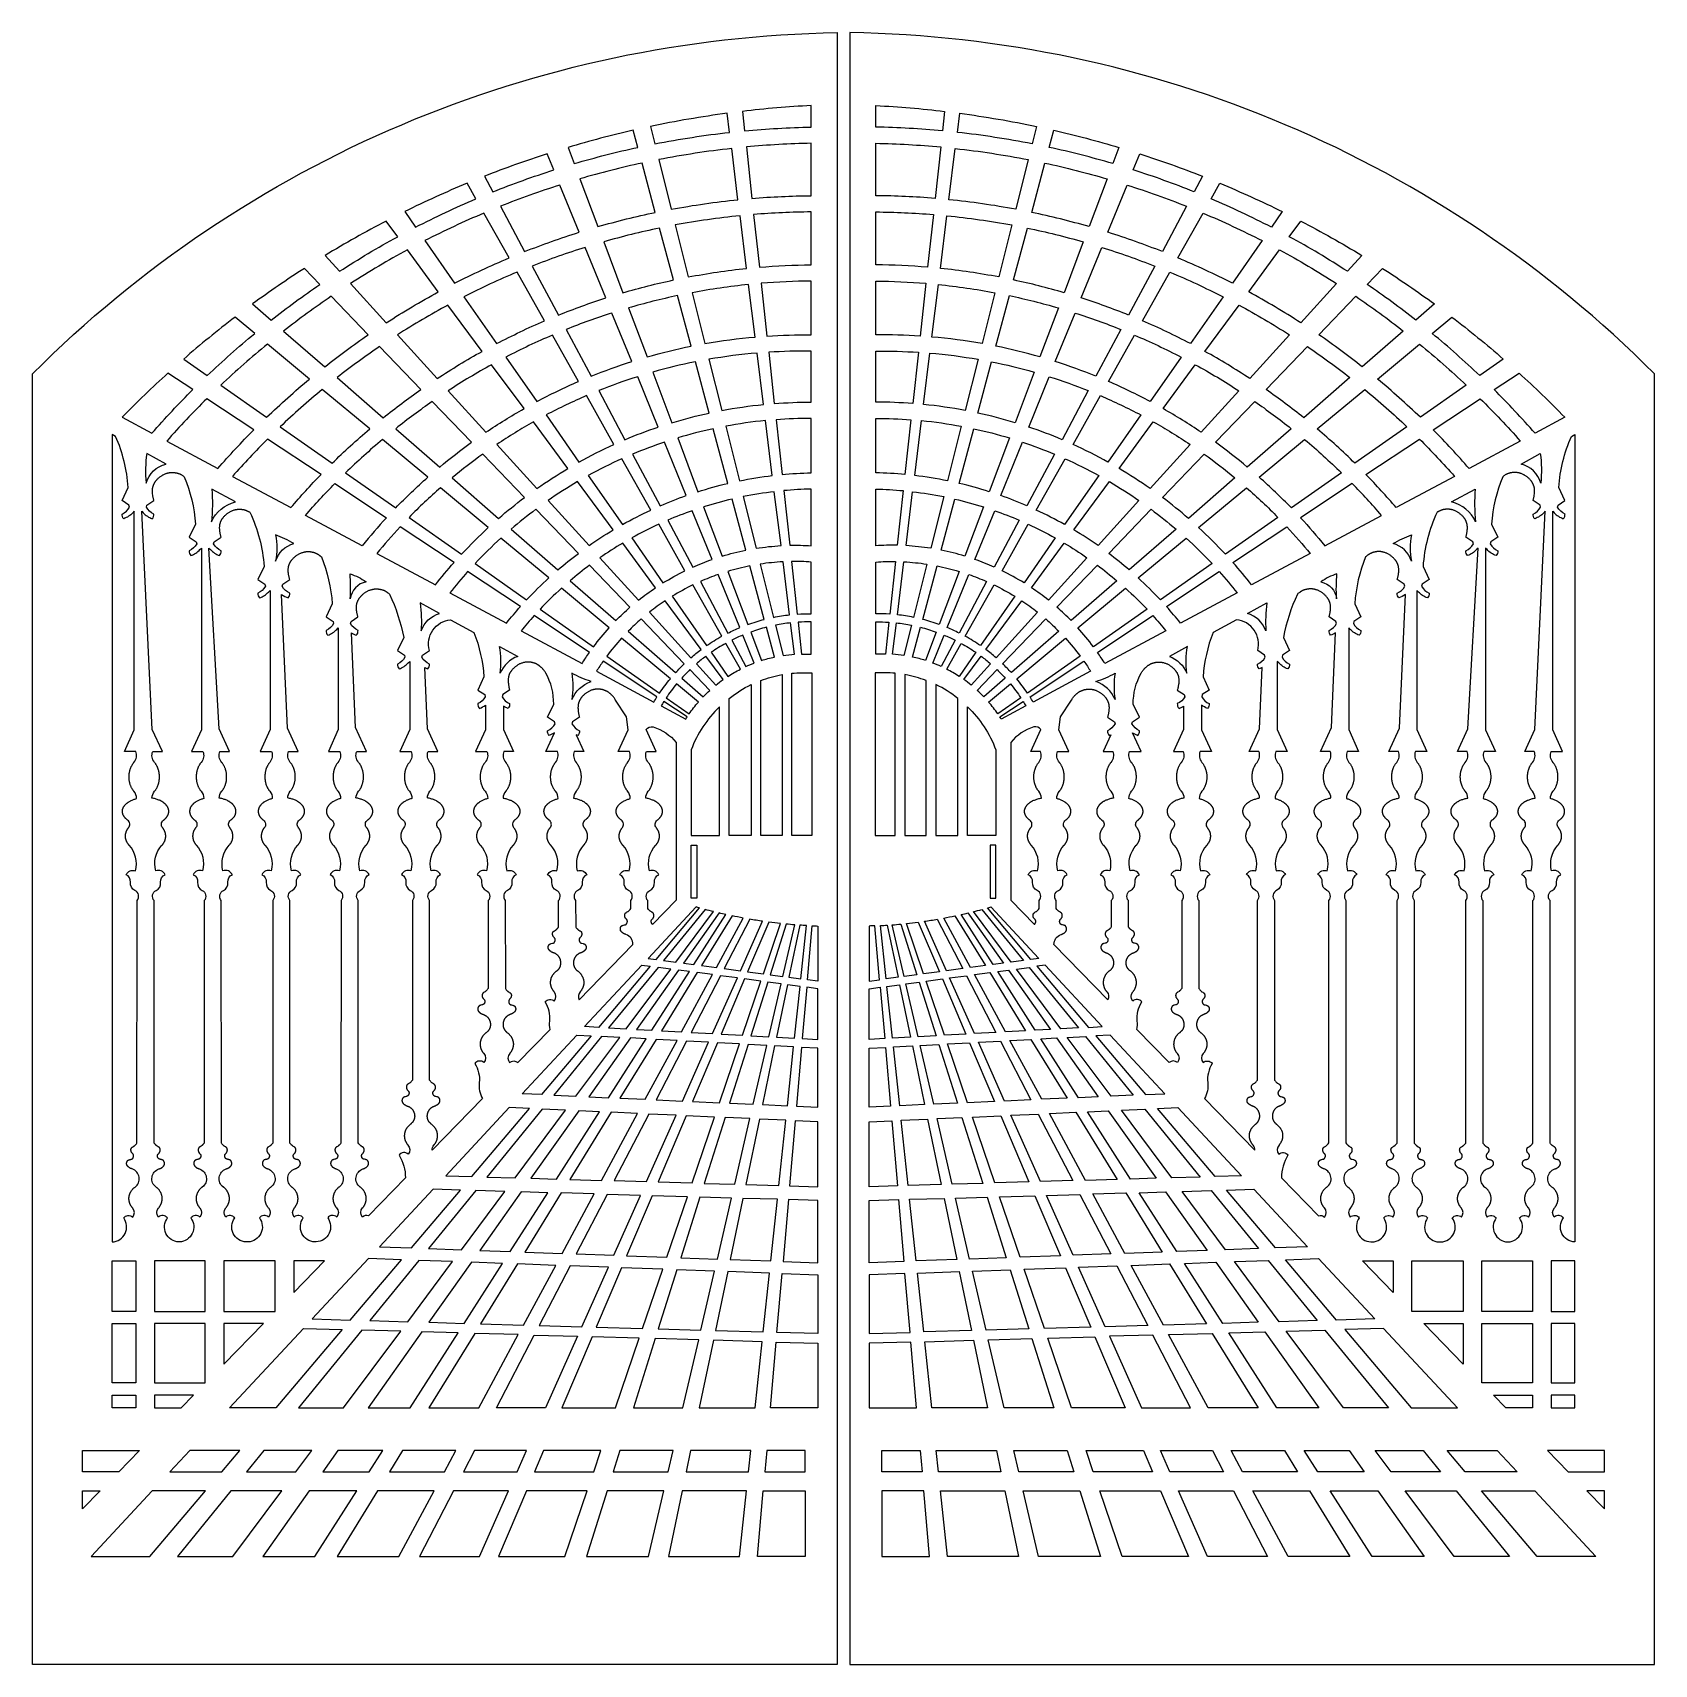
# Model space of a CAD drawing. Extents: x 101 to 2101, y 75 to 2087.
import ezdxf

# ---------------------------------------------------------------- set-up
doc = ezdxf.new("R2010")
doc.units = 0
doc.layers.add('LAYER_01', color=7, linetype='CONTINUOUS')

msp = doc.modelspace()

# ---------------------------------------------------------------- linework, layer by layer
at = {"layer": 'LAYER_01'}
for points in [[(101, 1666.6, -0.19494), (1093.3, 2087.1), (1093.3, 75.4), (101, 75.4)], [(2101, 1666.6, 0.19494), (1108.8, 2087.1), (1108.8, 75.4), (2101, 75.4)], [(976.4, 1990), (979, 1965.9, -0.018515), (1061.1, 1970.6), (1061.1, 1997.1, 0.016648)], [(1225.6, 1990), (1223, 1965.9, 0.018515), (1141, 1970.6), (1141, 1997.1, -0.016648)], [(960.6, 1964.1), (957.7, 1987.6, 0.018818), (863, 1971.4), (868.4, 1949.9, -0.02102)], [(1241.4, 1964.1), (1244.3, 1987.6, -0.018818), (1339, 1971.4), (1333.6, 1949.9, 0.02102)], [(847.5, 1945.6), (841.8, 1966.7, 0.016283), (761.4, 1945.6), (769, 1925.6, -0.018251)], [(1354.6, 1945.6), (1360.2, 1966.7, -0.016283), (1440.6, 1945.6), (1433.1, 1925.6, 0.018251)], [(658.2, 1910), (668.5, 1890.7, -0.018007), (743.7, 1917.8), (735.6, 1937.6, 0.016104)], [(970.9, 1881.1), (963.1, 1944.2, 0.020846), (873.3, 1930.5), (888.6, 1869.3, -0.021184)], [(981.2, 1946.1), (988.1, 1882.7, -0.018608), (1061.1, 1886), (1061.1, 1950.6, 0.018356)], [(1220.9, 1946.1), (1213.9, 1882.7, 0.018608), (1141, 1886), (1141, 1950.6, -0.018356)], [(1231.1, 1881.1), (1238.9, 1944.2, -0.020846), (1328.8, 1930.5), (1313.4, 1869.3, 0.021184)], [(1543.8, 1910), (1533.6, 1890.7, 0.018007), (1458.4, 1917.8), (1466.4, 1937.6, -0.016104)], [(868.9, 1865.4), (852.6, 1926.3, 0.018132), (776, 1906.8), (798.2, 1847.9, -0.01855)], [(1333.1, 1865.4), (1349.4, 1926.3, -0.018132), (1426, 1906.8), (1403.8, 1847.9, 0.01855)], [(559.9, 1866.4), (573.3, 1847.2, -0.018496), (647.6, 1882.1), (636.8, 1901.3, 0.016539)], [(677.9, 1873), (707.7, 1817.1, -0.018164), (774.9, 1840.9), (751.2, 1899.2, 0.017861)], [(1524.1, 1873), (1494.3, 1817.1, 0.018164), (1427.1, 1840.9), (1450.8, 1899.2, -0.017861)], [(1642.1, 1866.4), (1628.7, 1847.2, 0.018496), (1554.4, 1882.1), (1565.2, 1901.3, -0.016539)], [(461.7, 1812.3), (479.5, 1792.8, -0.018799), (551.2, 1835.5), (537, 1854.8, 0.016931)], [(657.5, 1864.5, 0.018396), (584.8, 1830.6), (621.4, 1778, -0.018868), (688.6, 1809.3)], [(981.5, 1796.4), (973.4, 1861.3, 0.02099), (893.5, 1849.9), (909.5, 1785.8, -0.021276)], [(990.2, 1862.8), (997.3, 1797.8, -0.018668), (1061.1, 1800.8), (1061.1, 1866, 0.01843)], [(1211.8, 1862.8), (1204.7, 1797.8, 0.018668), (1141, 1800.8), (1141, 1866, -0.01843)], [(1220.6, 1796.4), (1228.6, 1861.3, -0.02099), (1308.5, 1849.9), (1292.5, 1785.8, 0.021276)], [(1544.6, 1864.5, -0.018396), (1617.2, 1830.6), (1580.6, 1778, 0.018868), (1513.5, 1809.3)], [(1740.3, 1812.3), (1722.5, 1792.8, 0.018799), (1650.8, 1835.5), (1665, 1854.8, -0.016931)], [(829, 1766.4, -0.018794), (891.2, 1782.1), (874.1, 1846.1, 0.018421), (805.3, 1829.1)], [(1373.1, 1766.4, 0.018794), (1310.8, 1782.1), (1327.9, 1846.1, -0.018421), (1396.7, 1829.1)], [(493.1, 1777.8), (537.2, 1729.4, -0.018974), (601.3, 1767.4), (563.2, 1819.2, 0.018662)], [(717.2, 1799.3), (749.5, 1738.8, -0.018177), (807.9, 1760), (782.5, 1822.3, 0.018002)], [(1484.8, 1799.3), (1452.6, 1738.8, 0.018177), (1394.1, 1760), (1419.5, 1822.3, -0.018002)], [(1708.9, 1777.8), (1664.9, 1729.4, 0.018974), (1600.8, 1767.4), (1638.8, 1819.2, -0.018662)], [(372.3, 1752.6), (395.3, 1732.6, -0.016759), (455.2, 1776.6), (436.2, 1796.4, 0.015179)], [(698.4, 1791.7, 0.018763), (632.9, 1761.4), (673.2, 1703.6, -0.019135), (732.2, 1731.7)], [(1503.6, 1791.7, -0.018763), (1569.1, 1761.4), (1528.9, 1703.6, 0.019135), (1469.8, 1731.7)], [(1829.7, 1752.6), (1806.7, 1732.6, 0.016759), (1746.8, 1776.6), (1765.8, 1796.4, -0.015179)], [(992, 1711.8), (983.9, 1776.5, 0.021054), (914.4, 1766.4), (930.1, 1703.7, -0.022295)], [(999.5, 1778), (1006.6, 1712.9, -0.019468), (1061.1, 1714.4), (1061.1, 1780.8, 0.018464)], [(1202.5, 1778), (1195.4, 1712.9, 0.019468), (1141, 1714.4), (1141, 1780.8, -0.018464)], [(1210, 1711.8), (1218.1, 1776.5, -0.021054), (1287.6, 1766.4), (1271.9, 1703.7, 0.022295)], [(410.6, 1719.2), (461.2, 1675.1, -0.016964), (514.9, 1714.6), (469.3, 1762, 0.016657)], [(550.8, 1714.4), (599.8, 1660.5, -0.018931), (655.2, 1694), (613.2, 1751.1, 0.018822)], [(858.8, 1687.3, -0.019967), (913.1, 1700.5), (896.4, 1762.8, 0.018651), (836, 1747.7)], [(1343.2, 1687.3, 0.019967), (1288.9, 1700.5), (1305.6, 1762.8, -0.018651), (1366, 1747.7)], [(1651.2, 1714.4), (1602.2, 1660.5, 0.018931), (1546.8, 1694), (1588.8, 1751.1, -0.018822)], [(1791.4, 1719.2), (1740.8, 1675.1, 0.016964), (1687.2, 1714.6), (1732.7, 1762, -0.016657)], [(287.3, 1684.6), (316.4, 1664.2, -0.017634), (374.9, 1716.1), (350.6, 1736.3, 0.01602)], [(758.9, 1721.1), (789.7, 1663.4, -0.019037), (839.8, 1681.5), (815.4, 1741.4, 0.01799)], [(1443.1, 1721.1), (1412.4, 1663.4, 0.019037), (1362.2, 1681.5), (1386.6, 1741.4, -0.01799)], [(1914.7, 1684.6), (1885.6, 1664.2, 0.017634), (1827.1, 1716.1), (1851.4, 1736.3, -0.01602)], [(684.7, 1687.1), (722.8, 1632.2, -0.020393), (774.2, 1657), (742.1, 1714.1, 0.01902)], [(1517.4, 1687.1), (1479.2, 1632.2, 0.020393), (1427.8, 1657), (1459.9, 1714.1, -0.01902)], [(333.1, 1652.4), (389.6, 1612.8, -0.018066), (442.5, 1660), (390.6, 1703.1, 0.017583)], [(476.5, 1661.8), (533.4, 1612.2, -0.01697), (579.8, 1647), (528.9, 1700, 0.016853)], [(1002.3, 1628.6), (994.4, 1692, 0.022053), (935, 1684.3), (950.8, 1621.2, -0.02219)], [(1015.7, 1629.8, -0.019365), (1061.1, 1631.5), (1061.1, 1694.3, 0.019241), (1008.8, 1693)], [(1186.4, 1629.8, 0.019365), (1141, 1631.5), (1141, 1694.3, -0.019241), (1193.3, 1693)], [(1199.7, 1628.6), (1207.6, 1692, -0.022053), (1267, 1684.3), (1251.2, 1621.2, 0.02219)], [(1725.5, 1661.8), (1668.6, 1612.2, 0.01697), (1622.2, 1647), (1673.1, 1700, -0.016853)], [(1868.9, 1652.4), (1812.5, 1612.8, 0.018066), (1759.5, 1660), (1811.4, 1703.1, -0.017583)], [(613.5, 1645.5), (660, 1594.4, -0.019757), (707, 1623.5), (667.1, 1677.7, 0.018755)], [(889.4, 1606.1, -0.020168), (935.2, 1618.1), (918.3, 1681.2, 0.019827), (865.9, 1668.5)], [(1312.6, 1606.1, 0.020168), (1266.8, 1618.1), (1283.7, 1681.2, -0.019827), (1336.1, 1668.5)], [(1588.6, 1645.5), (1542.1, 1594.4, 0.019757), (1495.1, 1623.5), (1534.9, 1677.7, -0.018755)], [(211.5, 1612.9), (248.2, 1593.2, -0.016615), (298.7, 1647), (267.9, 1667.4, 0.015368)], [(831.4, 1585.2, -0.018786), (872.6, 1600.8), (847.3, 1662.9, 0.018833), (799.1, 1645.7)], [(1370.6, 1585.2, 0.018786), (1329.4, 1600.8), (1354.7, 1662.9, -0.018833), (1402.9, 1645.7)], [(1990.5, 1612.9), (1953.8, 1593.2, 0.016615), (1903.3, 1647), (1934.1, 1667.4, -0.015368)], [(329.4, 1549.7, -0.016557), (373.8, 1597.3), (315.8, 1635.7, 0.016485), (266.4, 1583.5)], [(406.3, 1601.1), (470.4, 1556.1, -0.018362), (516.7, 1598.4), (458.2, 1647, 0.018019)], [(548.8, 1598.8), (603, 1551.5, -0.017751), (642.3, 1582), (593.9, 1632.4, 0.016842)], [(774.8, 1557.5, -0.020607), (817.9, 1579.3), (784.1, 1639.5, 0.02029), (734.3, 1615.7)], [(1427.2, 1557.5, 0.020607), (1384.1, 1579.3), (1417.9, 1639.5, -0.02029), (1467.7, 1615.7)], [(1653.2, 1598.8), (1599, 1551.5, 0.017751), (1559.8, 1582), (1608.1, 1632.4, -0.016842)], [(1795.8, 1601.1), (1731.7, 1556.1, 0.018362), (1685.3, 1598.4), (1743.9, 1647, -0.018019)], [(1872.6, 1549.7, 0.016557), (1828.3, 1597.3), (1886.3, 1635.7, -0.016485), (1935.7, 1583.5)], [(1025.2, 1542.3, -0.018144), (1061.1, 1544.3), (1061.1, 1611.5, 0.019089), (1017.8, 1609.9)], [(1176.8, 1542.3, 0.018144), (1141, 1544.3), (1141, 1611.5, -0.019089), (1184.2, 1609.9)], [(199.1, 596.2, 0.602226), (213.3, 625.7, -0.456941), (224.4, 626.8, 0.374262), (224.3, 638.1), (224, 638.4), (223.7, 638.8), (223.5, 639.1), (223.2, 639.4), (223, 639.8), (222.7, 640.1), (222.5, 640.5), (222.3, 640.8), (222.1, 641.2), (221.9, 641.5), (221.7, 641.9), (221.5, 642.3), (221.3, 642.6), (221.2, 643), (221, 643.3), (220.9, 643.7), (220.7, 644.1), (220.6, 644.5), (220.5, 644.8), (220.4, 645.2), (220.3, 645.6), (220.2, 645.9), (220.1, 646.3), (220, 646.7), (220, 647), (219.9, 647.4), (219.9, 647.8), (219.9, 648.1), (219.8, 648.5), (219.8, 648.8), (219.8, 649.2), (219.8, 649.6), (219.8, 650), (219.8, 650.5), (219.8, 650.9), (219.9, 651.4), (220, 651.9), (220, 652.3), (220.1, 652.8), (220.2, 653.3), (220.3, 653.8), (220.5, 654.2), (220.6, 654.7), (220.8, 655.2), (221, 655.7), (221.2, 656.2), (221.4, 656.6), (221.6, 657.1), (221.9, 657.6), (222.1, 658), (222.4, 658.5), (222.7, 658.9), (223, 659.4), (223.3, 659.8), (223.7, 660.3), (224, 660.7), (224.4, 661.1), (224.7, 661.5), (225.1, 661.9), (225.5, 662.3), (226, 662.7), (226.4, 663), (226.8, 663.4), (227.3, 663.7, 0.608262), (223.8, 686.1), (223.5, 686.2), (223.1, 686.4), (222.8, 686.5), (222.5, 686.6), (222.1, 686.8), (221.8, 686.9), (221.5, 687.1), (221.2, 687.3), (220.8, 687.5), (220.4, 687.7), (220.1, 687.9), (219.9, 688.1), (219.7, 688.2), (219.5, 688.3), (219.4, 688.4), (219.2, 688.6), (219, 688.7), (218.9, 688.9), (218.7, 689), (218.6, 689.1), (218.4, 689.3), (218.3, 689.4), (218.2, 689.6), (218, 689.8), (217.9, 689.9), (217.8, 690.1), (217.7, 690.2), (217.6, 690.3), (217.6, 690.4), (217.5, 690.5), (217.5, 690.6), (217.4, 690.7), (217.4, 690.8), (217.3, 690.9), (217.3, 691), (217.2, 691), (217.2, 691.1), (217.2, 691.2), (217.1, 691.3), (217.1, 691.4), (217.1, 691.5), (217.1, 691.6), (217, 691.7), (217, 691.8), (217, 691.9), (217, 692), (216.9, 692.1), (216.9, 692.2), (216.9, 692.3), (216.9, 692.4), (216.9, 692.6), (216.9, 692.8), (216.9, 692.9), (216.9, 693.1), (216.9, 693.3), (216.9, 693.4), (216.9, 693.6), (217, 693.8), (217, 693.9), (217, 694.1), (217.1, 694.3), (217.1, 694.4), (217.2, 694.6), (217.2, 694.8), (217.3, 694.9), (217.3, 695.1), (217.4, 695.2), (217.5, 695.4), (217.6, 695.5), (217.6, 695.7), (217.7, 695.7), (217.7, 695.8), (217.8, 695.9), (217.8, 695.9), (217.9, 696), (217.9, 696.1), (218, 696.1), (218, 696.2), (218.1, 696.3), (218.1, 696.3), (218.2, 696.4), (218.2, 696.4), (218.3, 696.5), (218.3, 696.5), (218.4, 696.6), (218.5, 696.7), (218.5, 696.7), (218.6, 696.8), (218.6, 696.8), (218.7, 696.8), (218.8, 696.9), (218.8, 696.9), (218.9, 697), (219, 697), (219.1, 697.1), (219.1, 697.1), (219.2, 697.1), (219.3, 697.2), (219.4, 697.2), (219.5, 697.2), (219.6, 697.3), (219.8, 697.4), (219.9, 697.4), (220.1, 697.5), (220.3, 697.5), (220.6, 697.6), (222.1, 697.9), (222.2, 697.9), (222.4, 698), (222.6, 698), (222.7, 698.1), (222.9, 698.1), (223.1, 698.2), (223.2, 698.2), (223.2, 698.3), (223.3, 698.3), (223.4, 698.3), (223.5, 698.4), (223.5, 698.4), (223.6, 698.5), (223.7, 698.5), (223.8, 698.6), (223.8, 698.6), (223.9, 698.7), (224, 698.7), (224, 698.8), (224.1, 698.8), (224.2, 698.9), (224.2, 698.9), (224.3, 699), (224.3, 699), (224.4, 699.1), (224.4, 699.2), (224.5, 699.2), (224.6, 699.3), (224.6, 699.4), (224.7, 699.4), (224.7, 699.5), (224.8, 699.6), (224.8, 699.6), (224.8, 699.7), (224.9, 699.8), (224.9, 699.8), (225, 699.9), (225, 700), (225.1, 700.1), (225.1, 700.2), (225.2, 700.3), (225.2, 700.5), (225.3, 700.6), (225.3, 700.8), (225.4, 701), (225.4, 701.1), (225.5, 701.3), (225.5, 701.5), (225.5, 701.6), (225.5, 701.6), (225.6, 701.7), (225.6, 701.8), (225.6, 701.9), (225.6, 702), (225.6, 702.1), (225.6, 702.2), (225.6, 702.2), (225.6, 702.3), (225.6, 702.4), (225.6, 702.5), (225.6, 702.6), (225.6, 702.7), (225.6, 702.7), (225.6, 702.8), (225.5, 702.9), (225.5, 703), (225.5, 703.1), (225.5, 703.1), (225.5, 703.2), (225.5, 703.3), (225.4, 703.4), (225.4, 703.4), (225.4, 703.5), (225.4, 703.6), (225.3, 703.6), (225.3, 703.7), (225.3, 703.7), (225.3, 703.8), (225.2, 703.9), (225.2, 704), (225.1, 704.1), (225.1, 704.2), (225, 704.3), (224.9, 704.3), (224.9, 704.4), (224.8, 704.5), (224.7, 704.7), (224.5, 704.9), (223.7, 705.7), (223.6, 705.9), (223.4, 706), (223.4, 706.1), (223.3, 706.2), (223.2, 706.3), (223.2, 706.4), (223.1, 706.5), (223.1, 706.6), (223, 706.7), (223, 706.7), (222.9, 706.8), (222.9, 706.9), (222.8, 707), (222.8, 707.1), (222.8, 707.2), (222.7, 707.3), (222.7, 707.4), (222.6, 707.6), (222.5, 707.8), (222.5, 708), (222.4, 708.2), (222.4, 708.4), (222.4, 708.6), (222.3, 708.8), (222.3, 708.9), (222.3, 709.1), (222.3, 709.3), (222.3, 709.5), (222.3, 709.7), (222.3, 709.9), (222.3, 710.1), (222.3, 710.2), (222.3, 710.3), (222.3, 710.4), (222.4, 710.5), (222.4, 710.6), (222.4, 710.6), (222.4, 710.7), (222.4, 710.8), (222.5, 710.9), (222.5, 711), (222.5, 711.1), (222.5, 711.2), (222.6, 711.3), (222.6, 711.3), (222.6, 711.4), (222.7, 711.5), (222.7, 711.6), (222.7, 711.7), (222.8, 711.7), (222.8, 711.8), (222.9, 711.9), (222.9, 712), (223, 712), (223, 712.1), (223, 712.2), (223.1, 712.2), (223.1, 712.3), (223.2, 712.3), (223.2, 712.4), (223.2, 712.4), (223.3, 712.5), (223.4, 712.6), (223.5, 712.7), (223.6, 712.8), (223.7, 712.9), (223.8, 712.9), (223.9, 713), (224, 713.1), (224.1, 713.2), (224.4, 713.3), (224.6, 713.5), (226, 714.3), (226.3, 714.5), (226.5, 714.6), (226.6, 714.7), (226.7, 714.8), (226.9, 714.9), (227, 715), (227.2, 715.2), (227.4, 715.4), (227.6, 715.6), (227.8, 715.8), (228, 716), (228.2, 716.2), (228.6, 716.7), (229, 717.1), (229.7, 718.1), (229.8, 1017, 0.48988), (227.2, 1029.5, -0.316411), (221.6, 1039.6, 0.331868), (216.2, 1048.9, -0.374852), (227.8, 1053.7, 0.254896), (220.1, 1085.2), (219.8, 1085.5), (219.5, 1085.9), (219.2, 1086.2), (219, 1086.5), (218.7, 1086.9), (218.5, 1087.2), (218.2, 1087.6), (218, 1087.9), (217.8, 1088.3), (217.6, 1088.6), (217.4, 1089), (217.2, 1089.3), (217, 1089.7), (216.9, 1090), (216.7, 1090.4), (216.6, 1090.8), (216.4, 1091.1), (216.3, 1091.5), (216.2, 1091.8), (216.1, 1092.2), (216, 1092.6), (215.9, 1092.9), (215.8, 1093.3), (215.7, 1093.6), (215.7, 1094), (215.6, 1094.4), (215.6, 1094.7), (215.5, 1095.1), (215.5, 1095.4), (215.5, 1095.8), (215.5, 1096.1), (215.5, 1096.5), (215.5, 1096.8), (215.5, 1097.1), (215.5, 1097.4), (215.5, 1097.7), (215.5, 1098.1), (215.6, 1098.4), (215.6, 1098.7), (215.7, 1099.1), (215.7, 1099.4), (215.8, 1099.7), (215.9, 1100.1), (216, 1100.4), (216.1, 1100.7), (216.2, 1101.1), (216.3, 1101.4), (216.4, 1101.7), (216.5, 1102.1), (216.7, 1102.4), (216.8, 1102.7), (216.9, 1103.1), (217.1, 1103.4), (217.3, 1103.7), (217.4, 1104.1), (217.6, 1104.4), (217.8, 1104.7), (218, 1105), (218.2, 1105.4), (218.5, 1105.7), (218.7, 1106), (218.9, 1106.3), (219.2, 1106.6), (219.4, 1107, 0.431906), (218.2, 1116.1), (217.8, 1116.4), (217.4, 1116.7), (217.1, 1117), (216.7, 1117.3), (216.3, 1117.7), (216, 1118), (215.6, 1118.3), (215.3, 1118.6), (215, 1119), (214.7, 1119.3), (214.5, 1119.7), (214.2, 1120), (213.9, 1120.4), (213.7, 1120.7), (213.5, 1121.1), (213.3, 1121.4), (213.1, 1121.8), (212.9, 1122.1), (212.7, 1122.5), (212.6, 1122.8), (212.4, 1123.2), (212.3, 1123.5), (212.2, 1123.9), (212.1, 1124.2), (212, 1124.6), (211.9, 1124.9), (211.9, 1125.3), (211.8, 1125.6), (211.8, 1126), (211.7, 1126.3), (211.7, 1126.6), (211.7, 1127), (211.7, 1127.2), (211.7, 1127.5), (211.8, 1127.8), (211.8, 1128.1), (211.8, 1128.4), (211.9, 1128.7), (211.9, 1129), (212, 1129.2), (212, 1129.5), (212.1, 1129.8), (212.2, 1130.1), (212.3, 1130.4), (212.4, 1130.7), (212.5, 1131), (212.6, 1131.3), (212.8, 1131.6), (212.9, 1131.9), (213.1, 1132.2), (213.2, 1132.5), (213.4, 1132.8), (213.6, 1133), (213.8, 1133.3), (214, 1133.6), (214.2, 1133.9), (214.4, 1134.2), (214.6, 1134.5), (214.9, 1134.8), (215.1, 1135), (215.4, 1135.3), (215.6, 1135.6), (215.9, 1135.9), (216.2, 1136.2), (216.5, 1136.4), (216.8, 1136.7), (217.1, 1137), (217.4, 1137.2), (217.7, 1137.5), (218.1, 1137.7), (218.4, 1138), (218.8, 1138.2), (219.1, 1138.5), (219.5, 1138.7), (220.3, 1139.2), (221.1, 1139.6), (221.9, 1140), (222.7, 1140.5), (223.6, 1140.8), (224.5, 1141.2), (225.4, 1141.6), (226.3, 1141.9), (227.2, 1142.2), (228.2, 1142.5), (229.1, 1142.7, 0.183026), (226, 1151.7), (225.6, 1152.2), (225.2, 1152.6), (224.9, 1153.1), (224.5, 1153.6), (224.2, 1154.1), (223.9, 1154.6), (223.6, 1155.1), (223.3, 1155.7), (223, 1156.2), (222.7, 1156.8), (222.5, 1157.3), (222.2, 1157.9), (222, 1158.4), (221.8, 1159), (221.5, 1159.6), (221.4, 1160.2), (221.2, 1160.7), (221, 1161.3), (220.8, 1161.9), (220.7, 1162.5), (220.6, 1163.1), (220.4, 1163.7), (220.3, 1164.3), (220.2, 1164.9), (220.2, 1165.5), (220.1, 1166.1), (220, 1166.6), (220, 1167.2), (219.9, 1167.8), (219.9, 1168.4), (219.9, 1168.9), (219.9, 1169.5), (219.9, 1170.1), (219.9, 1170.6), (219.9, 1171.2), (220, 1171.8), (220, 1172.4), (220.1, 1173), (220.2, 1173.5), (220.2, 1174.1), (220.3, 1174.7), (220.4, 1175.3), (220.6, 1175.9), (220.7, 1176.5), (220.8, 1177.1), (221, 1177.7), (221.2, 1178.3), (221.4, 1178.8), (221.5, 1179.4), (221.8, 1180), (222, 1180.6), (222.2, 1181.1), (222.5, 1181.7), (222.7, 1182.3), (223, 1182.8), (223.3, 1183.3), (223.6, 1183.9), (223.9, 1184.4), (224.2, 1184.9), (224.5, 1185.4), (224.9, 1185.9), (225.2, 1186.4), (225.6, 1186.8), (226, 1187.3, 0.27505), (228.2, 1200.9), (214.2, 1200.9), (226.4, 1227.7), (226.3, 1496.9), (224.5, 1495, -0.120178), (213.3, 1487.8, -0.221427), (211.3, 1493.6, 0.164884), (220.5, 1502.1), (219.8, 1504.6), (211.3, 1510.3), (218.9, 1526.4, 0.086648), (203.4, 1589.2), (199.1, 1591.5)], [(723, 1525.1, -0.019372), (761.2, 1549.7), (718.9, 1607.3, 0.019567), (673.6, 1579.4)], [(921.5, 1521.1, -0.019375), (958.4, 1531.3), (940.4, 1598.7, 0.020006), (896.5, 1587.4)], [(972.6, 1534.4, -0.020811), (1013.2, 1541), (1004.8, 1608.8, 0.021896), (955.7, 1601.8)], [(1229.4, 1534.4, 0.020811), (1188.8, 1541), (1197.2, 1608.8, -0.021896), (1246.3, 1601.8)], [(1280.6, 1521.1, 0.019375), (1243.6, 1531.3), (1261.7, 1598.7, -0.020006), (1305.6, 1587.4)], [(1479, 1525.1, 0.019372), (1440.8, 1549.7), (1483.1, 1607.3, -0.019567), (1528.4, 1579.4)], [(2002.9, 596.2, -0.602226), (1988.8, 625.7, 0.456941), (1977.6, 626.8, -0.374262), (1977.7, 638.1), (1978, 638.4), (1978.3, 638.8), (1978.6, 639.1), (1978.8, 639.4), (1979.1, 639.8), (1979.3, 640.1), (1979.5, 640.5), (1979.8, 640.8), (1980, 641.2), (1980.2, 641.5), (1980.4, 641.9), (1980.5, 642.3), (1980.7, 642.6), (1980.9, 643), (1981, 643.3), (1981.2, 643.7), (1981.3, 644.1), (1981.4, 644.5), (1981.5, 644.8), (1981.6, 645.2), (1981.7, 645.6), (1981.8, 645.9), (1981.9, 646.3), (1982, 646.7), (1982, 647), (1982.1, 647.4), (1982.1, 647.8), (1982.2, 648.1), (1982.2, 648.5), (1982.2, 648.8), (1982.2, 649.2), (1982.2, 649.6), (1982.2, 650), (1982.2, 650.5), (1982.2, 650.9), (1982.1, 651.4), (1982.1, 651.9), (1982, 652.3), (1981.9, 652.8), (1981.8, 653.3), (1981.7, 653.8), (1981.5, 654.2), (1981.4, 654.7), (1981.2, 655.2), (1981, 655.7), (1980.9, 656.2), (1980.6, 656.6), (1980.4, 657.1), (1980.2, 657.6), (1979.9, 658), (1979.6, 658.5), (1979.3, 658.9), (1979, 659.4), (1978.7, 659.8), (1978.4, 660.3), (1978, 660.7), (1977.7, 661.1), (1977.3, 661.5), (1976.9, 661.9), (1976.5, 662.3), (1976.1, 662.7), (1975.6, 663), (1975.2, 663.4), (1974.7, 663.7, -0.608262), (1978.2, 686.1), (1978.6, 686.2), (1978.9, 686.4), (1979.2, 686.5), (1979.6, 686.6), (1979.9, 686.8), (1980.2, 686.9), (1980.5, 687.1), (1980.9, 687.3), (1981.2, 687.5), (1981.6, 687.7), (1982, 687.9), (1982.1, 688.1), (1982.3, 688.2), (1982.5, 688.3), (1982.7, 688.4), (1982.8, 688.6), (1983, 688.7), (1983.1, 688.9), (1983.3, 689), (1983.4, 689.1), (1983.6, 689.3), (1983.7, 689.4), (1983.9, 689.6), (1984, 689.8), (1984.1, 689.9), (1984.2, 690.1), (1984.4, 690.2), (1984.4, 690.3), (1984.5, 690.4), (1984.5, 690.5), (1984.6, 690.6), (1984.6, 690.7), (1984.6, 690.8), (1984.7, 690.9), (1984.7, 691), (1984.8, 691), (1984.8, 691.1), (1984.8, 691.2), (1984.9, 691.3), (1984.9, 691.4), (1984.9, 691.5), (1985, 691.6), (1985, 691.7), (1985, 691.8), (1985, 691.9), (1985.1, 692), (1985.1, 692.1), (1985.1, 692.2), (1985.1, 692.3), (1985.1, 692.4), (1985.1, 692.6), (1985.1, 692.8), (1985.1, 692.9), (1985.1, 693.1), (1985.1, 693.3), (1985.1, 693.4), (1985.1, 693.6), (1985.1, 693.8), (1985, 693.9), (1985, 694.1), (1985, 694.3), (1984.9, 694.4), (1984.9, 694.6), (1984.8, 694.8), (1984.7, 694.9), (1984.7, 695.1), (1984.6, 695.2), (1984.5, 695.4), (1984.5, 695.5), (1984.4, 695.7), (1984.3, 695.7), (1984.3, 695.8), (1984.2, 695.9), (1984.2, 695.9), (1984.2, 696), (1984.1, 696.1), (1984.1, 696.1), (1984, 696.2), (1984, 696.3), (1983.9, 696.3), (1983.8, 696.4), (1983.8, 696.4), (1983.7, 696.5), (1983.7, 696.5), (1983.6, 696.6), (1983.6, 696.7), (1983.5, 696.7), (1983.4, 696.8), (1983.4, 696.8), (1983.3, 696.8), (1983.3, 696.9), (1983.2, 696.9), (1983.1, 697), (1983, 697), (1983, 697.1), (1982.9, 697.1), (1982.8, 697.1), (1982.7, 697.2), (1982.6, 697.2), (1982.6, 697.2), (1982.4, 697.3), (1982.2, 697.4), (1982.1, 697.4), (1981.9, 697.5), (1981.7, 697.5), (1981.4, 697.6), (1980, 697.9), (1979.8, 697.9), (1979.6, 698), (1979.5, 698), (1979.3, 698.1), (1979.1, 698.1), (1979, 698.2), (1978.9, 698.2), (1978.8, 698.3), (1978.7, 698.3), (1978.6, 698.3), (1978.6, 698.4), (1978.5, 698.4), (1978.4, 698.5), (1978.3, 698.5), (1978.3, 698.6), (1978.2, 698.6), (1978.1, 698.7), (1978, 698.7), (1978, 698.8), (1977.9, 698.8), (1977.9, 698.9), (1977.8, 698.9), (1977.7, 699), (1977.7, 699), (1977.6, 699.1), (1977.6, 699.2), (1977.5, 699.2), (1977.5, 699.3), (1977.4, 699.4), (1977.4, 699.4), (1977.3, 699.5), (1977.3, 699.6), (1977.2, 699.6), (1977.2, 699.7), (1977.1, 699.8), (1977.1, 699.8), (1977, 699.9), (1977, 700), (1977, 700.1), (1976.9, 700.2), (1976.9, 700.3), (1976.8, 700.5), (1976.7, 700.6), (1976.7, 700.8), (1976.6, 701), (1976.6, 701.1), (1976.5, 701.3), (1976.5, 701.5), (1976.5, 701.6), (1976.5, 701.6), (1976.5, 701.7), (1976.5, 701.8), (1976.4, 701.9), (1976.4, 702), (1976.4, 702.1), (1976.4, 702.2), (1976.4, 702.2), (1976.4, 702.3), (1976.4, 702.4), (1976.4, 702.5), (1976.4, 702.6), (1976.4, 702.7), (1976.5, 702.7), (1976.5, 702.8), (1976.5, 702.9), (1976.5, 703), (1976.5, 703.1), (1976.5, 703.1), (1976.5, 703.2), (1976.6, 703.3), (1976.6, 703.4), (1976.6, 703.4), (1976.6, 703.5), (1976.7, 703.6), (1976.7, 703.6), (1976.7, 703.7), (1976.7, 703.7), (1976.8, 703.8), (1976.8, 703.9), (1976.9, 704), (1976.9, 704.1), (1977, 704.2), (1977, 704.3), (1977.1, 704.3), (1977.2, 704.4), (1977.2, 704.5), (1977.4, 704.7), (1977.5, 704.9), (1978.3, 705.7), (1978.4, 705.9), (1978.6, 706), (1978.7, 706.1), (1978.7, 706.2), (1978.8, 706.3), (1978.9, 706.4), (1978.9, 706.5), (1979, 706.6), (1979, 706.7), (1979, 706.7), (1979.1, 706.8), (1979.1, 706.9), (1979.2, 707), (1979.2, 707.1), (1979.3, 707.2), (1979.3, 707.3), (1979.4, 707.4), (1979.4, 707.6), (1979.5, 707.8), (1979.5, 708), (1979.6, 708.2), (1979.6, 708.4), (1979.7, 708.6), (1979.7, 708.8), (1979.7, 708.9), (1979.7, 709.1), (1979.7, 709.3), (1979.7, 709.5), (1979.7, 709.7), (1979.7, 709.9), (1979.7, 710.1), (1979.7, 710.2), (1979.7, 710.3), (1979.7, 710.4), (1979.7, 710.5), (1979.7, 710.6), (1979.6, 710.6), (1979.6, 710.7), (1979.6, 710.8), (1979.6, 710.9), (1979.5, 711), (1979.5, 711.1), (1979.5, 711.2), (1979.5, 711.3), (1979.4, 711.3), (1979.4, 711.4), (1979.4, 711.5), (1979.3, 711.6), (1979.3, 711.7), (1979.2, 711.7), (1979.2, 711.8), (1979.2, 711.9), (1979.1, 712), (1979.1, 712), (1979, 712.1), (1979, 712.2), (1978.9, 712.2), (1978.9, 712.3), (1978.9, 712.3), (1978.8, 712.4), (1978.8, 712.4), (1978.7, 712.5), (1978.6, 712.6), (1978.5, 712.7), (1978.4, 712.8), (1978.3, 712.9), (1978.2, 712.9), (1978.1, 713), (1978, 713.1), (1977.9, 713.2), (1977.6, 713.3), (1977.4, 713.5), (1976, 714.3), (1975.8, 714.5), (1975.5, 714.6), (1975.4, 714.7), (1975.3, 714.8), (1975.2, 714.9), (1975, 715), (1974.8, 715.2), (1974.6, 715.4), (1974.4, 715.6), (1974.2, 715.8), (1974, 716), (1973.8, 716.2), (1973.4, 716.7), (1973, 717.1), (1972.3, 718.1), (1972.3, 1017, -0.48988), (1974.9, 1029.5, 0.316411), (1980.4, 1039.6, -0.331868), (1985.8, 1048.9, 0.374852), (1974.3, 1053.7, -0.254896), (1982, 1085.2), (1982.2, 1085.5), (1982.5, 1085.9), (1982.8, 1086.2), (1983.1, 1086.5), (1983.3, 1086.9), (1983.6, 1087.2), (1983.8, 1087.6), (1984, 1087.9), (1984.2, 1088.3), (1984.4, 1088.6), (1984.6, 1089), (1984.8, 1089.3), (1985, 1089.7), (1985.2, 1090), (1985.3, 1090.4), (1985.5, 1090.8), (1985.6, 1091.1), (1985.7, 1091.5), (1985.8, 1091.8), (1986, 1092.2), (1986.1, 1092.6), (1986.1, 1092.9), (1986.2, 1093.3), (1986.3, 1093.6), (1986.4, 1094), (1986.4, 1094.4), (1986.5, 1094.7), (1986.5, 1095.1), (1986.5, 1095.4), (1986.5, 1095.8), (1986.6, 1096.1), (1986.6, 1096.5), (1986.6, 1096.8), (1986.5, 1097.1), (1986.5, 1097.4), (1986.5, 1097.7), (1986.5, 1098.1), (1986.4, 1098.4), (1986.4, 1098.7), (1986.3, 1099.1), (1986.3, 1099.4), (1986.2, 1099.7), (1986.1, 1100.1), (1986, 1100.4), (1986, 1100.7), (1985.8, 1101.1), (1985.7, 1101.4), (1985.6, 1101.7), (1985.5, 1102.1), (1985.4, 1102.4), (1985.2, 1102.7), (1985.1, 1103.1), (1984.9, 1103.4), (1984.7, 1103.7), (1984.6, 1104.1), (1984.4, 1104.4), (1984.2, 1104.7), (1984, 1105), (1983.8, 1105.4), (1983.6, 1105.7), (1983.3, 1106), (1983.1, 1106.3), (1982.9, 1106.6), (1982.6, 1107, -0.431906), (1983.8, 1116.1), (1984.2, 1116.4), (1984.6, 1116.7), (1985, 1117), (1985.3, 1117.3), (1985.7, 1117.7), (1986, 1118), (1986.4, 1118.3), (1986.7, 1118.6), (1987, 1119), (1987.3, 1119.3), (1987.6, 1119.7), (1987.8, 1120), (1988.1, 1120.4), (1988.3, 1120.7), (1988.5, 1121.1), (1988.8, 1121.4), (1988.9, 1121.8), (1989.1, 1122.1), (1989.3, 1122.5), (1989.4, 1122.8), (1989.6, 1123.2), (1989.7, 1123.5), (1989.8, 1123.9), (1989.9, 1124.2), (1990, 1124.6), (1990.1, 1124.9), (1990.2, 1125.3), (1990.2, 1125.6), (1990.3, 1126), (1990.3, 1126.3), (1990.3, 1126.6), (1990.3, 1127), (1990.3, 1127.2), (1990.3, 1127.5), (1990.3, 1127.8), (1990.2, 1128.1), (1990.2, 1128.4), (1990.2, 1128.7), (1990.1, 1129), (1990, 1129.2), (1990, 1129.5), (1989.9, 1129.8), (1989.8, 1130.1), (1989.7, 1130.4), (1989.6, 1130.7), (1989.5, 1131), (1989.4, 1131.3), (1989.2, 1131.6), (1989.1, 1131.9), (1989, 1132.2), (1988.8, 1132.5), (1988.6, 1132.8), (1988.4, 1133), (1988.3, 1133.3), (1988.1, 1133.6), (1987.8, 1133.9), (1987.6, 1134.2), (1987.4, 1134.5), (1987.2, 1134.8), (1986.9, 1135), (1986.7, 1135.3), (1986.4, 1135.6), (1986.1, 1135.9), (1985.8, 1136.2), (1985.5, 1136.4), (1985.2, 1136.7), (1984.9, 1137), (1984.6, 1137.2), (1984.3, 1137.5), (1983.9, 1137.7), (1983.6, 1138), (1983.2, 1138.2), (1982.9, 1138.5), (1982.5, 1138.7), (1981.8, 1139.2), (1981, 1139.6), (1980.2, 1140), (1979.3, 1140.5), (1978.4, 1140.8), (1977.6, 1141.2), (1976.7, 1141.6), (1975.7, 1141.9), (1974.8, 1142.2), (1973.8, 1142.5), (1972.9, 1142.7, -0.183026), (1976.1, 1151.7), (1976.4, 1152.2), (1976.8, 1152.6), (1977.1, 1153.1), (1977.5, 1153.6), (1977.8, 1154.1), (1978.1, 1154.6), (1978.4, 1155.1), (1978.7, 1155.7), (1979, 1156.2), (1979.3, 1156.8), (1979.6, 1157.3), (1979.8, 1157.9), (1980, 1158.4), (1980.3, 1159), (1980.5, 1159.6), (1980.7, 1160.2), (1980.9, 1160.7), (1981, 1161.3), (1981.2, 1161.9), (1981.3, 1162.5), (1981.5, 1163.1), (1981.6, 1163.7), (1981.7, 1164.3), (1981.8, 1164.9), (1981.9, 1165.5), (1981.9, 1166.1), (1982, 1166.6), (1982, 1167.2), (1982.1, 1167.8), (1982.1, 1168.4), (1982.1, 1168.9), (1982.1, 1169.5), (1982.1, 1170.1), (1982.1, 1170.6), (1982.1, 1171.2), (1982, 1171.8), (1982, 1172.4), (1981.9, 1173), (1981.9, 1173.5), (1981.8, 1174.1), (1981.7, 1174.7), (1981.6, 1175.3), (1981.5, 1175.9), (1981.3, 1176.5), (1981.2, 1177.1), (1981, 1177.7), (1980.9, 1178.3), (1980.7, 1178.8), (1980.5, 1179.4), (1980.3, 1180), (1980, 1180.6), (1979.8, 1181.1), (1979.6, 1181.7), (1979.3, 1182.3), (1979, 1182.8), (1978.7, 1183.3), (1978.4, 1183.9), (1978.1, 1184.4), (1977.8, 1184.9), (1977.5, 1185.4), (1977.1, 1185.9), (1976.8, 1186.4), (1976.4, 1186.8), (1976.1, 1187.3, -0.27505), (1973.8, 1200.9), (1987.8, 1200.9), (1975.6, 1227.7), (1975.7, 1496.9), (1977.5, 1495, 0.120178), (1988.7, 1487.8, 0.221427), (1990.8, 1493.6, -0.164884), (1981.5, 1502.1), (1982.2, 1504.6), (1990.7, 1510.3), (1983.2, 1526.4, -0.086648), (1998.7, 1589.2), (2002.9, 1591.5)], [(419.5, 1501.5, -0.016167), (456.7, 1542.3), (390.8, 1586, 0.016409), (347.5, 1540)], [(487, 1544.4), (548.8, 1501.1, -0.019566), (588.3, 1538.9), (532.4, 1585.4, 0.018315)], [(874.9, 1503.7, -0.017438), (907, 1516.3), (880.2, 1582.2, 0.018533), (840.9, 1567.4)], [(1327.2, 1503.7, 0.017438), (1295, 1516.3), (1321.9, 1582.2, -0.018533), (1361.2, 1567.4)], [(1715, 1544.4), (1653.3, 1501.1, 0.019566), (1613.7, 1538.9), (1669.7, 1585.4, -0.018315)], [(1782.6, 1501.5, 0.016167), (1745.3, 1542.3), (1811.3, 1586, -0.016409), (1854.5, 1540)], [(241.8, 1568.2, 0.063039), (241.1, 1531.8, -0.267683), (265.5, 1555.2)], [(675.7, 1488.2, -0.017495), (707.7, 1514), (656.3, 1567.5, 0.017619), (618.3, 1538.2)], [(828.3, 1480.6, -0.019905), (863.4, 1498.5), (827.8, 1561.8, 0.020492), (786.3, 1541)], [(1373.7, 1480.6, 0.019905), (1338.7, 1498.5), (1374.2, 1561.8, -0.020492), (1415.8, 1541)], [(1526.3, 1488.2, 0.017495), (1494.4, 1514), (1545.8, 1567.5, -0.017619), (1583.7, 1538.2)], [(1960.2, 1568.2, -0.063039), (1960.9, 1531.8, 0.267683), (1936.6, 1555.2)], [(281.4, 596.2, -0.602226), (267.3, 625.7, 0.456941), (256.2, 626.8, -0.374262), (256.3, 638.1), (256.6, 638.4), (256.9, 638.8), (257.1, 639.1), (257.4, 639.4), (257.6, 639.8), (257.9, 640.1), (258.1, 640.5), (258.3, 640.8), (258.5, 641.2), (258.7, 641.5), (258.9, 641.9), (259.1, 642.3), (259.3, 642.6), (259.4, 643), (259.6, 643.3), (259.7, 643.7), (259.9, 644.1), (260, 644.5), (260.1, 644.8), (260.2, 645.2), (260.3, 645.6), (260.4, 645.9), (260.5, 646.3), (260.5, 646.7), (260.6, 647), (260.7, 647.4), (260.7, 647.8), (260.7, 648.1), (260.8, 648.5), (260.8, 648.8), (260.8, 649.2), (260.8, 649.6), (260.8, 650), (260.8, 650.5), (260.7, 650.9), (260.7, 651.4), (260.6, 651.9), (260.6, 652.3), (260.5, 652.8), (260.4, 653.3), (260.2, 653.8), (260.1, 654.2), (260, 654.7), (259.8, 655.2), (259.6, 655.7), (259.4, 656.2), (259.2, 656.6), (259, 657.1), (258.7, 657.6), (258.5, 658), (258.2, 658.5), (257.9, 658.9), (257.6, 659.4), (257.3, 659.8), (256.9, 660.3), (256.6, 660.7), (256.2, 661.1), (255.8, 661.5), (255.4, 661.9), (255, 662.3), (254.6, 662.7), (254.2, 663), (253.8, 663.4), (253.3, 663.7, -0.608262), (256.8, 686.1), (257.1, 686.2), (257.5, 686.4), (257.8, 686.5), (258.1, 686.6), (258.5, 686.8), (258.8, 686.9), (259.1, 687.1), (259.4, 687.3), (259.8, 687.5), (260.2, 687.7), (260.5, 687.9), (260.7, 688.1), (260.9, 688.2), (261.1, 688.3), (261.2, 688.4), (261.4, 688.6), (261.6, 688.7), (261.7, 688.9), (261.9, 689), (262, 689.1), (262.2, 689.3), (262.3, 689.4), (262.4, 689.6), (262.6, 689.8), (262.7, 689.9), (262.8, 690.1), (262.9, 690.2), (263, 690.3), (263, 690.4), (263.1, 690.5), (263.1, 690.6), (263.2, 690.7), (263.2, 690.8), (263.3, 690.9), (263.3, 691), (263.3, 691), (263.4, 691.1), (263.4, 691.2), (263.4, 691.3), (263.5, 691.4), (263.5, 691.5), (263.5, 691.6), (263.6, 691.7), (263.6, 691.8), (263.6, 691.9), (263.6, 692), (263.6, 692.1), (263.7, 692.2), (263.7, 692.3), (263.7, 692.4), (263.7, 692.6), (263.7, 692.8), (263.7, 692.9), (263.7, 693.1), (263.7, 693.3), (263.7, 693.4), (263.7, 693.6), (263.6, 693.8), (263.6, 693.9), (263.6, 694.1), (263.5, 694.3), (263.5, 694.4), (263.4, 694.6), (263.4, 694.8), (263.3, 694.9), (263.3, 695.1), (263.2, 695.2), (263.1, 695.4), (263, 695.5), (262.9, 695.7), (262.9, 695.7), (262.9, 695.8), (262.8, 695.9), (262.8, 695.9), (262.7, 696), (262.7, 696.1), (262.6, 696.1), (262.6, 696.2), (262.5, 696.3), (262.5, 696.3), (262.4, 696.4), (262.4, 696.4), (262.3, 696.5), (262.3, 696.5), (262.2, 696.6), (262.1, 696.7), (262.1, 696.7), (262, 696.8), (262, 696.8), (261.9, 696.8), (261.8, 696.9), (261.7, 696.9), (261.7, 697), (261.6, 697), (261.5, 697.1), (261.5, 697.1), (261.4, 697.1), (261.3, 697.2), (261.2, 697.2), (261.1, 697.2), (261, 697.3), (260.8, 697.4), (260.6, 697.4), (260.5, 697.5), (260.3, 697.5), (260, 697.6), (258.5, 697.9), (258.4, 697.9), (258.2, 698), (258, 698), (257.8, 698.1), (257.7, 698.1), (257.5, 698.2), (257.4, 698.2), (257.4, 698.3), (257.3, 698.3), (257.2, 698.3), (257.1, 698.4), (257, 698.4), (257, 698.5), (256.9, 698.5), (256.8, 698.6), (256.8, 698.6), (256.7, 698.7), (256.6, 698.7), (256.5, 698.8), (256.5, 698.8), (256.4, 698.9), (256.4, 698.9), (256.3, 699), (256.3, 699), (256.2, 699.1), (256.1, 699.2), (256.1, 699.2), (256, 699.3), (256, 699.4), (255.9, 699.4), (255.9, 699.5), (255.8, 699.6), (255.8, 699.6), (255.7, 699.7), (255.7, 699.8), (255.7, 699.8), (255.6, 699.9), (255.6, 700), (255.5, 700.1), (255.5, 700.2), (255.4, 700.3), (255.4, 700.5), (255.3, 700.6), (255.2, 700.8), (255.2, 701), (255.1, 701.1), (255.1, 701.3), (255.1, 701.5), (255.1, 701.6), (255, 701.6), (255, 701.7), (255, 701.8), (255, 701.9), (255, 702), (255, 702.1), (255, 702.2), (255, 702.2), (255, 702.3), (255, 702.4), (255, 702.5), (255, 702.6), (255, 702.7), (255, 702.7), (255, 702.8), (255, 702.9), (255.1, 703), (255.1, 703.1), (255.1, 703.1), (255.1, 703.2), (255.1, 703.3), (255.2, 703.4), (255.2, 703.4), (255.2, 703.5), (255.2, 703.6), (255.3, 703.6), (255.3, 703.7), (255.3, 703.7), (255.3, 703.8), (255.4, 703.9), (255.4, 704), (255.5, 704.1), (255.5, 704.2), (255.6, 704.3), (255.7, 704.3), (255.7, 704.4), (255.8, 704.5), (255.9, 704.7), (256.1, 704.9), (256.9, 705.7), (257, 705.9), (257.1, 706), (257.2, 706.1), (257.3, 706.2), (257.4, 706.3), (257.4, 706.4), (257.5, 706.5), (257.5, 706.6), (257.6, 706.7), (257.6, 706.7), (257.7, 706.8), (257.7, 706.9), (257.7, 707), (257.8, 707.1), (257.8, 707.2), (257.9, 707.3), (257.9, 707.4), (258, 707.6), (258.1, 707.8), (258.1, 708), (258.2, 708.2), (258.2, 708.4), (258.2, 708.6), (258.3, 708.8), (258.3, 708.9), (258.3, 709.1), (258.3, 709.3), (258.3, 709.5), (258.3, 709.7), (258.3, 709.9), (258.3, 710.1), (258.3, 710.2), (258.3, 710.3), (258.3, 710.4), (258.2, 710.5), (258.2, 710.6), (258.2, 710.6), (258.2, 710.7), (258.2, 710.8), (258.1, 710.9), (258.1, 711), (258.1, 711.1), (258.1, 711.2), (258, 711.3), (258, 711.3), (258, 711.4), (257.9, 711.5), (257.9, 711.6), (257.9, 711.7), (257.8, 711.7), (257.8, 711.8), (257.7, 711.9), (257.7, 712), (257.6, 712), (257.6, 712.1), (257.5, 712.2), (257.5, 712.2), (257.5, 712.3), (257.4, 712.3), (257.4, 712.4), (257.3, 712.4), (257.3, 712.5), (257.2, 712.6), (257.1, 712.7), (257, 712.8), (256.9, 712.9), (256.8, 712.9), (256.7, 713), (256.6, 713.1), (256.4, 713.2), (256.2, 713.3), (256, 713.5), (254.6, 714.3), (254.3, 714.5), (254.1, 714.6), (254, 714.7), (253.9, 714.8), (253.7, 714.9), (253.6, 715), (253.4, 715.2), (253.2, 715.4), (253, 715.6), (252.8, 715.8), (252.5, 716), (252.4, 716.2), (252, 716.7), (251.6, 717.1), (250.9, 718.1), (250.8, 1017, -0.48988), (253.4, 1029.5, 0.316411), (258.9, 1039.6, -0.331868), (264.4, 1048.9, 0.374852), (252.8, 1053.7, -0.254896), (260.5, 1085.2), (260.8, 1085.5), (261.1, 1085.9), (261.4, 1086.2), (261.6, 1086.5), (261.9, 1086.9), (262.1, 1087.2), (262.4, 1087.6), (262.6, 1087.9), (262.8, 1088.3), (263, 1088.6), (263.2, 1089), (263.4, 1089.3), (263.6, 1089.7), (263.7, 1090), (263.9, 1090.4), (264, 1090.8), (264.2, 1091.1), (264.3, 1091.5), (264.4, 1091.8), (264.5, 1092.2), (264.6, 1092.6), (264.7, 1092.9), (264.8, 1093.3), (264.9, 1093.6), (264.9, 1094), (265, 1094.4), (265, 1094.7), (265.1, 1095.1), (265.1, 1095.4), (265.1, 1095.8), (265.1, 1096.1), (265.1, 1096.5), (265.1, 1096.8), (265.1, 1097.1), (265.1, 1097.4), (265.1, 1097.7), (265, 1098.1), (265, 1098.4), (265, 1098.7), (264.9, 1099.1), (264.8, 1099.4), (264.8, 1099.7), (264.7, 1100.1), (264.6, 1100.4), (264.5, 1100.7), (264.4, 1101.1), (264.3, 1101.4), (264.2, 1101.7), (264.1, 1102.1), (263.9, 1102.4), (263.8, 1102.7), (263.6, 1103.1), (263.5, 1103.4), (263.3, 1103.7), (263.1, 1104.1), (263, 1104.4), (262.8, 1104.7), (262.6, 1105), (262.4, 1105.4), (262.1, 1105.7), (261.9, 1106), (261.7, 1106.3), (261.4, 1106.6), (261.2, 1107, -0.431906), (262.3, 1116.1), (262.8, 1116.4), (263.2, 1116.7), (263.5, 1117), (263.9, 1117.3), (264.3, 1117.7), (264.6, 1118), (264.9, 1118.3), (265.3, 1118.6), (265.6, 1119), (265.9, 1119.3), (266.1, 1119.7), (266.4, 1120), (266.7, 1120.4), (266.9, 1120.7), (267.1, 1121.1), (267.3, 1121.4), (267.5, 1121.8), (267.7, 1122.1), (267.9, 1122.5), (268, 1122.8), (268.2, 1123.2), (268.3, 1123.5), (268.4, 1123.9), (268.5, 1124.2), (268.6, 1124.6), (268.7, 1124.9), (268.7, 1125.3), (268.8, 1125.6), (268.8, 1126), (268.8, 1126.3), (268.9, 1126.6), (268.9, 1127), (268.9, 1127.3), (268.9, 1127.6), (268.8, 1127.9), (268.8, 1128.2), (268.8, 1128.5), (268.7, 1128.8), (268.6, 1129.2), (268.6, 1129.5), (268.5, 1129.8), (268.4, 1130.1), (268.3, 1130.5), (268.2, 1130.8), (268, 1131.1), (267.9, 1131.4), (267.7, 1131.7), (267.6, 1132.1), (267.4, 1132.4), (267.2, 1132.7), (267, 1133), (266.8, 1133.4), (266.6, 1133.7), (266.3, 1134), (266.1, 1134.3), (265.8, 1134.6), (265.6, 1134.9), (265.3, 1135.3), (265, 1135.6), (264.7, 1135.9), (264.4, 1136.2), (264.1, 1136.5), (263.7, 1136.8), (263.4, 1137), (263, 1137.3), (262.7, 1137.6), (262.3, 1137.9), (261.9, 1138.2), (261.5, 1138.4), (261.1, 1138.7), (260.7, 1139), (260.3, 1139.2), (259.8, 1139.5), (259.4, 1139.7), (258.5, 1140.2), (257.5, 1140.6), (256.6, 1141), (255.6, 1141.4), (254.6, 1141.8), (253.5, 1142.1), (252.5, 1142.4), (251.4, 1142.7), (250.3, 1143), (249.3, 1143.2), (248.2, 1143.4, -0.169779), (251.4, 1151.7), (251.7, 1152.2), (252.1, 1152.6), (252.4, 1153.1), (252.8, 1153.6), (253.1, 1154.1), (253.4, 1154.6), (253.7, 1155.1), (254, 1155.7), (254.3, 1156.2), (254.6, 1156.8), (254.9, 1157.3), (255.1, 1157.9), (255.3, 1158.4), (255.6, 1159), (255.8, 1159.6), (256, 1160.2), (256.2, 1160.7), (256.3, 1161.3), (256.5, 1161.9), (256.6, 1162.5), (256.8, 1163.1), (256.9, 1163.7), (257, 1164.3), (257.1, 1164.9), (257.2, 1165.5), (257.2, 1166.1), (257.3, 1166.6), (257.3, 1167.2), (257.4, 1167.8), (257.4, 1168.4), (257.4, 1168.9), (257.4, 1169.5), (257.4, 1170.1), (257.4, 1170.6), (257.4, 1171.2), (257.3, 1171.8), (257.3, 1172.4), (257.2, 1173), (257.2, 1173.5), (257.1, 1174.1), (257, 1174.7), (256.9, 1175.3), (256.8, 1175.9), (256.6, 1176.5), (256.5, 1177.1), (256.3, 1177.7), (256.2, 1178.3), (256, 1178.8), (255.8, 1179.4), (255.6, 1180), (255.3, 1180.6), (255.1, 1181.1), (254.9, 1181.7), (254.6, 1182.3), (254.3, 1182.8), (254, 1183.3), (253.7, 1183.9), (253.4, 1184.4), (253.1, 1184.9), (252.8, 1185.4), (252.4, 1185.9), (252.1, 1186.4), (251.7, 1186.8), (251.4, 1187.3, -0.27505), (249.1, 1200.9), (261, 1200.9), (248.6, 1227.9), (235.5, 1496.9), (237.4, 1495, 0.120178), (248.5, 1487.8, 0.221427), (250.6, 1493.6, -0.164884), (241.3, 1502.1), (242, 1504.6), (250.6, 1510.3), (250.3, 1511.1), (250.1, 1512), (249.9, 1512.8), (249.7, 1513.6), (249.5, 1514.5), (249.4, 1515.3), (249.2, 1516.2), (249.1, 1517), (248.9, 1518.3), (248.8, 1519.6), (248.8, 1520.2), (248.7, 1520.9), (248.7, 1521.5), (248.7, 1522.2), (248.7, 1522.8), (248.8, 1523.5), (248.8, 1524.1), (248.9, 1524.7), (249, 1525.4), (249.1, 1526), (249.1, 1526.3), (249.2, 1526.6), (249.3, 1526.9), (249.3, 1527.2), (249.5, 1527.7), (249.6, 1528.1), (249.7, 1528.5), (249.9, 1528.9), (250, 1529.3), (250.2, 1529.7), (250.4, 1530.1), (250.6, 1530.5), (250.8, 1530.9), (251, 1531.3), (251.2, 1531.7), (251.4, 1532.1), (251.7, 1532.5), (251.9, 1532.8), (252.1, 1533.2), (252.4, 1533.6), (252.7, 1534), (252.9, 1534.3), (253.2, 1534.7), (253.5, 1535), (254.1, 1535.7), (254.7, 1536.4), (255.3, 1537), (256, 1537.7), (256.7, 1538.3), (257.4, 1538.9), (258, 1539.4), (258.7, 1539.9), (259.4, 1540.3), (260.1, 1540.8), (260.8, 1541.2), (261.5, 1541.7), (262.2, 1542), (262.9, 1542.4), (263.6, 1542.8), (264.4, 1543.1), (265.2, 1543.4), (265.9, 1543.6), (266.7, 1543.9), (267.5, 1544.1), (267.9, 1544.2), (268.3, 1544.3), (268.7, 1544.4), (269.1, 1544.5), (269.5, 1544.5), (270, 1544.6), (270.5, 1544.7), (270.9, 1544.7), (271.4, 1544.8), (271.8, 1544.8), (272.3, 1544.8), (272.8, 1544.8), (273.3, 1544.8), (273.7, 1544.8), (274.2, 1544.8), (274.7, 1544.8), (275.1, 1544.8), (275.6, 1544.7), (276.1, 1544.7), (276.5, 1544.6), (277, 1544.5), (277.5, 1544.5), (277.9, 1544.4), (278.4, 1544.3), (278.8, 1544.2), (279.3, 1544.1), (279.8, 1543.9), (280.2, 1543.8), (280.7, 1543.7), (281.1, 1543.5), (281.5, 1543.4), (282, 1543.2), (282.4, 1543), (282.8, 1542.8), (283.3, 1542.6), (283.7, 1542.4), (284.3, 1542.1), (284.8, 1541.8), (285.4, 1541.5), (286, 1541.1), (286.5, 1540.8), (287, 1540.4), (287.5, 1540), (288.1, 1539.6, -0.080485), (301.8, 1481.1), (294.2, 1465), (302.7, 1459.3), (303.4, 1456.8, -0.164884), (294.2, 1448.2, 0.221427), (296.2, 1442.4, 0.120178), (307.4, 1449.7), (309.2, 1451.6), (309.3, 1227.7), (297.1, 1200.9), (311.1, 1200.9, -0.27505), (308.8, 1187.3), (308.5, 1186.9), (308.1, 1186.4), (307.8, 1185.9), (307.4, 1185.4), (307.1, 1184.9), (306.8, 1184.4), (306.5, 1183.9), (306.2, 1183.4), (305.9, 1182.8), (305.6, 1182.3), (305.3, 1181.7), (305.1, 1181.2), (304.9, 1180.6), (304.6, 1180), (304.4, 1179.5), (304.2, 1178.9), (304, 1178.3), (303.9, 1177.7), (303.7, 1177.1), (303.6, 1176.5), (303.4, 1175.9), (303.3, 1175.3), (303.2, 1174.7), (303.1, 1174.2), (303, 1173.6), (303, 1173), (302.9, 1172.4), (302.9, 1171.8), (302.8, 1171.2), (302.8, 1170.7), (302.8, 1170.1), (302.8, 1169.5), (302.8, 1169), (302.8, 1168.4), (302.8, 1167.8), (302.9, 1167.2), (302.9, 1166.7), (303, 1166.1), (303, 1165.5), (303.1, 1164.9), (303.2, 1164.3), (303.3, 1163.7), (303.4, 1163.1), (303.6, 1162.5), (303.7, 1162), (303.9, 1161.4), (304, 1160.8), (304.2, 1160.2), (304.4, 1159.6), (304.6, 1159), (304.9, 1158.5), (305.1, 1157.9), (305.3, 1157.3), (305.6, 1156.8), (305.9, 1156.2), (306.2, 1155.7), (306.5, 1155.2), (306.8, 1154.6), (307.1, 1154.1), (307.4, 1153.6), (307.8, 1153.1), (308.1, 1152.7), (308.5, 1152.2), (308.8, 1151.8, -0.183026), (312, 1142.8), (311.1, 1142.5), (310.1, 1142.2), (309.2, 1141.9), (308.3, 1141.6), (307.3, 1141.2), (306.5, 1140.9), (305.6, 1140.5), (304.8, 1140.1), (303.9, 1139.6), (303.1, 1139.2), (302.4, 1138.7), (302, 1138.5), (301.7, 1138.3), (301.3, 1138), (301, 1137.8), (300.6, 1137.5), (300.3, 1137.2), (300, 1137), (299.7, 1136.7), (299.4, 1136.5), (299.1, 1136.2), (298.8, 1135.9), (298.5, 1135.6), (298.2, 1135.4), (298, 1135.1), (297.7, 1134.8), (297.5, 1134.5), (297.3, 1134.2), (297.1, 1133.9), (296.8, 1133.6), (296.6, 1133.4), (296.5, 1133.1), (296.3, 1132.8), (296.1, 1132.5), (295.9, 1132.2), (295.8, 1131.9), (295.7, 1131.6), (295.5, 1131.3), (295.4, 1131), (295.3, 1130.7), (295.2, 1130.4), (295.1, 1130.1), (295, 1129.8), (294.9, 1129.6), (294.9, 1129.3), (294.8, 1129), (294.7, 1128.7), (294.7, 1128.4), (294.7, 1128.1), (294.6, 1127.8), (294.6, 1127.6), (294.6, 1127.3), (294.6, 1127), (294.6, 1126.7), (294.6, 1126.3), (294.6, 1126), (294.7, 1125.6), (294.7, 1125.3), (294.8, 1124.9), (294.9, 1124.6), (295, 1124.2), (295.1, 1123.9), (295.2, 1123.5), (295.3, 1123.2), (295.5, 1122.8), (295.6, 1122.5), (295.8, 1122.1), (296, 1121.8), (296.2, 1121.4), (296.4, 1121.1), (296.6, 1120.7), (296.8, 1120.4), (297.1, 1120), (297.3, 1119.7), (297.6, 1119.3), (297.9, 1119), (298.2, 1118.7), (298.5, 1118.3), (298.9, 1118), (299.2, 1117.7), (299.6, 1117.4), (299.9, 1117), (300.3, 1116.7), (300.7, 1116.4), (301.1, 1116.1, -0.431906), (302.3, 1107), (302, 1106.7), (301.8, 1106.4), (301.6, 1106), (301.3, 1105.7), (301.1, 1105.4), (300.9, 1105.1), (300.7, 1104.7), (300.5, 1104.4), (300.3, 1104.1), (300.2, 1103.8), (300, 1103.4), (299.8, 1103.1), (299.7, 1102.8), (299.5, 1102.4), (299.4, 1102.1), (299.3, 1101.8), (299.2, 1101.4), (299.1, 1101.1), (299, 1100.7), (298.9, 1100.4), (298.8, 1100.1), (298.7, 1099.7), (298.6, 1099.4), (298.6, 1099.1), (298.5, 1098.8), (298.5, 1098.4), (298.4, 1098.1), (298.4, 1097.8), (298.4, 1097.4), (298.4, 1097.1), (298.3, 1096.8), (298.3, 1096.5), (298.3, 1096.1), (298.4, 1095.8), (298.4, 1095.4), (298.4, 1095.1), (298.4, 1094.7), (298.5, 1094.4), (298.5, 1094), (298.6, 1093.7), (298.7, 1093.3), (298.8, 1093), (298.8, 1092.6), (298.9, 1092.2), (299.1, 1091.9), (299.2, 1091.5), (299.3, 1091.2), (299.4, 1090.8), (299.6, 1090.4), (299.7, 1090.1), (299.9, 1089.7), (300.1, 1089.4), (300.3, 1089), (300.5, 1088.6), (300.7, 1088.3), (300.9, 1087.9), (301.1, 1087.6), (301.3, 1087.2), (301.6, 1086.9), (301.8, 1086.6), (302.1, 1086.2), (302.4, 1085.9), (302.7, 1085.6), (302.9, 1085.2, -0.254896), (310.6, 1053.8, 0.374852), (299.1, 1048.9, -0.331868), (304.5, 1039.6, 0.316411), (310, 1029.5, -0.48988), (312.6, 1017), (312.6, 718.1), (311.9, 717.2), (311.5, 716.7), (311.1, 716.3), (310.9, 716), (310.7, 715.8), (310.5, 715.6), (310.3, 715.4), (310.1, 715.2), (309.9, 715), (309.7, 714.9), (309.6, 714.8), (309.5, 714.7), (309.4, 714.7), (309.1, 714.5), (308.9, 714.4), (307.5, 713.5), (307.3, 713.4), (307, 713.2), (306.9, 713.1), (306.8, 713.1), (306.7, 713), (306.6, 712.9), (306.5, 712.8), (306.4, 712.7), (306.3, 712.6), (306.2, 712.5), (306.1, 712.4), (306.1, 712.4), (306, 712.3), (306, 712.3), (306, 712.2), (305.9, 712.2), (305.9, 712.1), (305.8, 712.1), (305.8, 712), (305.7, 711.9), (305.7, 711.8), (305.7, 711.8), (305.6, 711.7), (305.6, 711.6), (305.5, 711.5), (305.5, 711.5), (305.5, 711.4), (305.4, 711.3), (305.4, 711.2), (305.4, 711.1), (305.4, 711), (305.3, 710.9), (305.3, 710.9), (305.3, 710.8), (305.3, 710.7), (305.2, 710.6), (305.2, 710.5), (305.2, 710.4), (305.2, 710.3), (305.2, 710.2), (305.2, 710.1), (305.2, 709.9), (305.2, 709.7), (305.2, 709.6), (305.2, 709.4), (305.2, 709.2), (305.2, 709), (305.2, 708.8), (305.2, 708.6), (305.3, 708.4), (305.3, 708.2), (305.4, 708), (305.4, 707.8), (305.5, 707.6), (305.5, 707.5), (305.6, 707.3), (305.6, 707.2), (305.7, 707.1), (305.7, 707), (305.8, 706.9), (305.8, 706.9), (305.9, 706.8), (305.9, 706.7), (305.9, 706.6), (306, 706.5), (306, 706.5), (306.1, 706.4), (306.2, 706.3), (306.2, 706.2), (306.3, 706.1), (306.5, 705.9), (306.6, 705.7), (307.4, 704.9), (307.5, 704.7), (307.7, 704.5), (307.7, 704.5), (307.8, 704.4), (307.9, 704.3), (307.9, 704.2), (308, 704.1), (308, 704), (308.1, 703.9), (308.2, 703.8), (308.2, 703.8), (308.2, 703.7), (308.2, 703.7), (308.2, 703.6), (308.3, 703.5), (308.3, 703.5), (308.3, 703.4), (308.3, 703.3), (308.4, 703.2), (308.4, 703.2), (308.4, 703.1), (308.4, 703), (308.4, 702.9), (308.4, 702.8), (308.4, 702.8), (308.5, 702.7), (308.5, 702.6), (308.5, 702.5), (308.5, 702.4), (308.5, 702.4), (308.5, 702.3), (308.5, 702.2), (308.5, 702.1), (308.5, 702), (308.5, 701.9), (308.4, 701.8), (308.4, 701.8), (308.4, 701.7), (308.4, 701.6), (308.4, 701.5), (308.4, 701.3), (308.3, 701.2), (308.3, 701), (308.2, 700.8), (308.2, 700.7), (308.1, 700.5), (308, 700.3), (308, 700.2), (307.9, 700.1), (307.9, 700), (307.9, 700), (307.8, 699.9), (307.8, 699.8), (307.7, 699.7), (307.7, 699.7), (307.6, 699.6), (307.6, 699.5), (307.5, 699.4), (307.5, 699.4), (307.4, 699.3), (307.4, 699.3), (307.3, 699.2), (307.3, 699.1), (307.2, 699.1), (307.2, 699), (307.1, 698.9), (307, 698.9), (307, 698.8), (306.9, 698.8), (306.9, 698.7), (306.8, 698.7), (306.7, 698.6), (306.6, 698.6), (306.6, 698.5), (306.5, 698.5), (306.4, 698.4), (306.3, 698.4), (306.3, 698.4), (306.2, 698.3), (306.1, 698.3), (306, 698.3), (306, 698.2), (305.8, 698.2), (305.6, 698.1), (305.5, 698.1), (305.3, 698), (305.1, 698), (304.9, 697.9), (303.5, 697.6), (303.2, 697.5), (303, 697.5), (302.8, 697.4), (302.7, 697.4), (302.5, 697.3), (302.3, 697.3), (302.3, 697.2), (302.2, 697.2), (302.1, 697.2), (302, 697.1), (301.9, 697.1), (301.9, 697.1), (301.8, 697), (301.7, 697), (301.6, 696.9), (301.6, 696.9), (301.5, 696.8), (301.5, 696.8), (301.4, 696.7), (301.3, 696.7), (301.3, 696.6), (301.2, 696.6), (301.2, 696.5), (301.1, 696.5), (301.1, 696.4), (301, 696.3), (300.9, 696.3), (300.9, 696.2), (300.8, 696.2), (300.8, 696.1), (300.7, 696), (300.7, 696), (300.7, 695.9), (300.6, 695.8), (300.6, 695.8), (300.5, 695.7), (300.4, 695.6), (300.4, 695.4), (300.3, 695.3), (300.2, 695.1), (300.2, 694.9), (300.1, 694.8), (300, 694.6), (300, 694.5), (299.9, 694.3), (299.9, 694.1), (299.9, 694), (299.8, 693.8), (299.8, 693.6), (299.8, 693.5), (299.8, 693.3), (299.8, 693.1), (299.8, 693), (299.8, 692.8), (299.8, 692.6), (299.8, 692.5), (299.8, 692.3), (299.8, 692.2), (299.8, 692.1), (299.8, 692), (299.9, 691.9), (299.9, 691.8), (299.9, 691.7), (299.9, 691.6), (300, 691.5), (300, 691.4), (300, 691.3), (300.1, 691.3), (300.1, 691.2), (300.1, 691.1), (300.2, 691), (300.2, 690.9), (300.3, 690.8), (300.3, 690.7), (300.3, 690.6), (300.4, 690.5), (300.4, 690.4), (300.5, 690.4), (300.6, 690.3), (300.7, 690.1), (300.8, 689.9), (300.9, 689.8), (301, 689.6), (301.2, 689.5), (301.3, 689.3), (301.5, 689.2), (301.6, 689), (301.8, 688.9), (301.9, 688.7), (302.1, 688.6), (302.2, 688.5), (302.4, 688.3), (302.6, 688.2), (302.8, 688.1), (302.9, 688), (303.3, 687.7), (303.7, 687.5), (304, 687.3), (304.4, 687.1), (304.7, 687), (305, 686.8), (305.3, 686.7), (305.7, 686.5), (306, 686.4), (306.3, 686.3), (306.7, 686.1, -0.608262), (310.2, 663.8), (309.7, 663.4), (309.3, 663.1), (308.8, 662.7), (308.4, 662.3), (308, 661.9), (307.6, 661.5), (307.2, 661.1), (306.9, 660.7), (306.5, 660.3), (306.2, 659.9), (305.9, 659.4), (305.6, 659), (305.3, 658.5), (305, 658.1), (304.7, 657.6), (304.5, 657.1), (304.3, 656.7), (304, 656.2), (303.9, 655.7), (303.7, 655.2), (303.5, 654.8), (303.4, 654.3), (303.2, 653.8), (303.1, 653.3), (303, 652.8), (302.9, 652.4), (302.8, 651.9), (302.8, 651.4), (302.7, 651), (302.7, 650.5), (302.7, 650), (302.7, 649.6), (302.7, 649.2), (302.7, 648.9), (302.7, 648.5), (302.7, 648.2), (302.8, 647.8), (302.8, 647.4), (302.9, 647.1), (302.9, 646.7), (303, 646.3), (303.1, 646), (303.2, 645.6), (303.3, 645.2), (303.4, 644.9), (303.5, 644.5), (303.6, 644.1), (303.7, 643.7), (303.9, 643.4), (304, 643), (304.2, 642.6), (304.4, 642.3), (304.5, 641.9), (304.7, 641.6), (304.9, 641.2), (305.1, 640.8), (305.4, 640.5), (305.6, 640.1), (305.8, 639.8), (306.1, 639.5), (306.3, 639.1), (306.6, 638.8), (306.9, 638.5), (307.2, 638.1, -0.374262), (307.3, 626.8, 0.456941), (296.1, 625.7, -0.602226), (282, 596.2)], [(437.5, 1491.9, -0.015987), (473.7, 1531.1), (537.3, 1488.9, 0.016308), (507.5, 1454.4)], [(787.2, 1454.6, -0.017933), (816.9, 1473.9), (773.1, 1533.5, 0.019132), (736.6, 1510.2)], [(1414.9, 1454.6, 0.017933), (1385.1, 1473.9), (1428.9, 1533.5, -0.019132), (1465.4, 1510.2)], [(1764.5, 1491.9, 0.015987), (1728.4, 1531.1), (1664.7, 1488.9, -0.016308), (1694.5, 1454.4)], [(1920.6, 596.2, 0.602226), (1934.7, 625.7, -0.456941), (1945.8, 626.8, 0.374262), (1945.7, 638.1), (1945.4, 638.4), (1945.1, 638.8), (1944.9, 639.1), (1944.6, 639.4), (1944.4, 639.8), (1944.1, 640.1), (1943.9, 640.5), (1943.7, 640.8), (1943.5, 641.2), (1943.3, 641.5), (1943.1, 641.9), (1942.9, 642.3), (1942.7, 642.6), (1942.6, 643), (1942.4, 643.3), (1942.3, 643.7), (1942.2, 644.1), (1942, 644.5), (1941.9, 644.8), (1941.8, 645.2), (1941.7, 645.6), (1941.6, 645.9), (1941.5, 646.3), (1941.5, 646.7), (1941.4, 647), (1941.4, 647.4), (1941.3, 647.8), (1941.3, 648.1), (1941.3, 648.5), (1941.2, 648.8), (1941.2, 649.2), (1941.2, 649.6), (1941.2, 650), (1941.2, 650.5), (1941.3, 650.9), (1941.3, 651.4), (1941.4, 651.9), (1941.5, 652.3), (1941.5, 652.8), (1941.7, 653.3), (1941.8, 653.8), (1941.9, 654.2), (1942.1, 654.7), (1942.2, 655.2), (1942.4, 655.7), (1942.6, 656.2), (1942.8, 656.6), (1943, 657.1), (1943.3, 657.6), (1943.5, 658), (1943.8, 658.5), (1944.1, 658.9), (1944.4, 659.4), (1944.7, 659.8), (1945.1, 660.3), (1945.4, 660.7), (1945.8, 661.1), (1946.2, 661.5), (1946.6, 661.9), (1947, 662.3), (1947.4, 662.7), (1947.8, 663), (1948.3, 663.4), (1948.7, 663.7, 0.608262), (1945.2, 686.1), (1944.9, 686.2), (1944.6, 686.4), (1944.2, 686.5), (1943.9, 686.6), (1943.6, 686.8), (1943.2, 686.9), (1942.9, 687.1), (1942.6, 687.3), (1942.2, 687.5), (1941.8, 687.7), (1941.5, 687.9), (1941.3, 688.1), (1941.1, 688.2), (1941, 688.3), (1940.8, 688.4), (1940.6, 688.6), (1940.5, 688.7), (1940.3, 688.9), (1940.2, 689), (1940, 689.1), (1939.9, 689.3), (1939.7, 689.4), (1939.6, 689.6), (1939.5, 689.8), (1939.3, 689.9), (1939.2, 690.1), (1939.1, 690.2), (1939, 690.3), (1939, 690.4), (1938.9, 690.5), (1938.9, 690.6), (1938.8, 690.7), (1938.8, 690.8), (1938.8, 690.9), (1938.7, 691), (1938.7, 691), (1938.6, 691.1), (1938.6, 691.2), (1938.6, 691.3), (1938.5, 691.4), (1938.5, 691.5), (1938.5, 691.6), (1938.5, 691.7), (1938.4, 691.8), (1938.4, 691.9), (1938.4, 692), (1938.4, 692.1), (1938.4, 692.2), (1938.4, 692.3), (1938.3, 692.4), (1938.3, 692.6), (1938.3, 692.8), (1938.3, 692.9), (1938.3, 693.1), (1938.3, 693.3), (1938.3, 693.4), (1938.4, 693.6), (1938.4, 693.8), (1938.4, 693.9), (1938.5, 694.1), (1938.5, 694.3), (1938.5, 694.4), (1938.6, 694.6), (1938.6, 694.8), (1938.7, 694.9), (1938.8, 695.1), (1938.8, 695.2), (1938.9, 695.4), (1939, 695.5), (1939.1, 695.7), (1939.1, 695.7), (1939.2, 695.8), (1939.2, 695.9), (1939.2, 695.9), (1939.3, 696), (1939.3, 696.1), (1939.4, 696.1), (1939.4, 696.2), (1939.5, 696.3), (1939.5, 696.3), (1939.6, 696.4), (1939.7, 696.4), (1939.7, 696.5), (1939.8, 696.5), (1939.8, 696.6), (1939.9, 696.7), (1939.9, 696.7), (1940, 696.8), (1940.1, 696.8), (1940.1, 696.8), (1940.2, 696.9), (1940.3, 696.9), (1940.3, 697), (1940.4, 697), (1940.5, 697.1), (1940.6, 697.1), (1940.6, 697.1), (1940.7, 697.2), (1940.8, 697.2), (1940.9, 697.2), (1941, 697.3), (1941.2, 697.4), (1941.4, 697.4), (1941.5, 697.5), (1941.7, 697.5), (1942.1, 697.6), (1943.5, 697.9), (1943.7, 697.9), (1943.8, 698), (1944, 698), (1944.2, 698.1), (1944.3, 698.1), (1944.5, 698.2), (1944.6, 698.2), (1944.7, 698.3), (1944.7, 698.3), (1944.8, 698.3), (1944.9, 698.4), (1945, 698.4), (1945, 698.5), (1945.1, 698.5), (1945.2, 698.6), (1945.3, 698.6), (1945.3, 698.7), (1945.4, 698.7), (1945.5, 698.8), (1945.5, 698.8), (1945.6, 698.9), (1945.7, 698.9), (1945.7, 699), (1945.8, 699), (1945.8, 699.1), (1945.9, 699.2), (1945.9, 699.2), (1946, 699.3), (1946, 699.4), (1946.1, 699.4), (1946.1, 699.5), (1946.2, 699.6), (1946.2, 699.6), (1946.3, 699.7), (1946.3, 699.8), (1946.4, 699.8), (1946.4, 699.9), (1946.4, 700), (1946.5, 700.1), (1946.5, 700.2), (1946.6, 700.3), (1946.7, 700.5), (1946.7, 700.6), (1946.8, 700.8), (1946.8, 701), (1946.9, 701.1), (1946.9, 701.3), (1946.9, 701.5), (1947, 701.6), (1947, 701.6), (1947, 701.7), (1947, 701.8), (1947, 701.9), (1947, 702), (1947, 702.1), (1947, 702.2), (1947, 702.2), (1947, 702.3), (1947, 702.4), (1947, 702.5), (1947, 702.6), (1947, 702.7), (1947, 702.7), (1947, 702.8), (1947, 702.9), (1947, 703), (1946.9, 703.1), (1946.9, 703.1), (1946.9, 703.2), (1946.9, 703.3), (1946.9, 703.4), (1946.8, 703.4), (1946.8, 703.5), (1946.8, 703.6), (1946.8, 703.6), (1946.7, 703.7), (1946.7, 703.7), (1946.7, 703.8), (1946.7, 703.9), (1946.6, 704), (1946.5, 704.1), (1946.5, 704.2), (1946.4, 704.3), (1946.4, 704.3), (1946.3, 704.4), (1946.2, 704.5), (1946.1, 704.7), (1945.9, 704.9), (1945.2, 705.7), (1945, 705.9), (1944.9, 706), (1944.8, 706.1), (1944.7, 706.2), (1944.7, 706.3), (1944.6, 706.4), (1944.5, 706.5), (1944.5, 706.6), (1944.4, 706.7), (1944.4, 706.7), (1944.4, 706.8), (1944.3, 706.9), (1944.3, 707), (1944.2, 707.1), (1944.2, 707.2), (1944.2, 707.3), (1944.1, 707.4), (1944, 707.6), (1944, 707.8), (1943.9, 708), (1943.9, 708.2), (1943.8, 708.4), (1943.8, 708.6), (1943.8, 708.8), (1943.7, 708.9), (1943.7, 709.1), (1943.7, 709.3), (1943.7, 709.5), (1943.7, 709.7), (1943.7, 709.9), (1943.7, 710.1), (1943.7, 710.2), (1943.8, 710.3), (1943.8, 710.4), (1943.8, 710.5), (1943.8, 710.6), (1943.8, 710.6), (1943.8, 710.7), (1943.9, 710.8), (1943.9, 710.9), (1943.9, 711), (1943.9, 711.1), (1944, 711.2), (1944, 711.3), (1944, 711.3), (1944.1, 711.4), (1944.1, 711.5), (1944.1, 711.6), (1944.2, 711.7), (1944.2, 711.7), (1944.2, 711.8), (1944.3, 711.9), (1944.3, 712), (1944.4, 712), (1944.4, 712.1), (1944.5, 712.2), (1944.5, 712.2), (1944.6, 712.3), (1944.6, 712.3), (1944.6, 712.4), (1944.7, 712.4), (1944.8, 712.5), (1944.9, 712.6), (1945, 712.7), (1945.1, 712.8), (1945.2, 712.9), (1945.3, 712.9), (1945.4, 713), (1945.5, 713.1), (1945.6, 713.2), (1945.8, 713.3), (1946, 713.5), (1947.5, 714.3), (1947.7, 714.5), (1947.9, 714.6), (1948, 714.7), (1948.2, 714.8), (1948.3, 714.9), (1948.4, 715), (1948.6, 715.2), (1948.8, 715.4), (1949.1, 715.6), (1949.3, 715.8), (1949.5, 716), (1949.7, 716.2), (1950.1, 716.7), (1950.4, 717.1), (1951.1, 718.1), (1951.2, 1017, 0.48988), (1948.6, 1029.5, -0.316411), (1943.1, 1039.6, 0.331868), (1937.6, 1048.9, -0.374852), (1949.2, 1053.7, 0.254896), (1941.5, 1085.2), (1941.2, 1085.5), (1940.9, 1085.9), (1940.7, 1086.2), (1940.4, 1086.5), (1940.1, 1086.9), (1939.9, 1087.2), (1939.7, 1087.6), (1939.4, 1087.9), (1939.2, 1088.3), (1939, 1088.6), (1938.8, 1089), (1938.6, 1089.3), (1938.5, 1089.7), (1938.3, 1090), (1938.1, 1090.4), (1938, 1090.8), (1937.8, 1091.1), (1937.7, 1091.5), (1937.6, 1091.8), (1937.5, 1092.2), (1937.4, 1092.6), (1937.3, 1092.9), (1937.2, 1093.3), (1937.2, 1093.6), (1937.1, 1094), (1937, 1094.4), (1937, 1094.7), (1937, 1095.1), (1936.9, 1095.4), (1936.9, 1095.8), (1936.9, 1096.1), (1936.9, 1096.5), (1936.9, 1096.8), (1936.9, 1097.1), (1936.9, 1097.4), (1936.9, 1097.7), (1937, 1098.1), (1937, 1098.4), (1937.1, 1098.7), (1937.1, 1099.1), (1937.2, 1099.4), (1937.2, 1099.7), (1937.3, 1100.1), (1937.4, 1100.4), (1937.5, 1100.7), (1937.6, 1101.1), (1937.7, 1101.4), (1937.8, 1101.7), (1938, 1102.1), (1938.1, 1102.4), (1938.2, 1102.7), (1938.4, 1103.1), (1938.5, 1103.4), (1938.7, 1103.7), (1938.9, 1104.1), (1939.1, 1104.4), (1939.3, 1104.7), (1939.5, 1105), (1939.7, 1105.4), (1939.9, 1105.7), (1940.1, 1106), (1940.3, 1106.3), (1940.6, 1106.6), (1940.8, 1107, 0.431906), (1939.7, 1116.1), (1939.3, 1116.4), (1938.9, 1116.7), (1938.5, 1117), (1938.1, 1117.3), (1937.8, 1117.7), (1937.4, 1118), (1937.1, 1118.3), (1936.8, 1118.6), (1936.5, 1119), (1936.2, 1119.3), (1935.9, 1119.7), (1935.6, 1120), (1935.4, 1120.4), (1935.1, 1120.7), (1934.9, 1121.1), (1934.7, 1121.4), (1934.5, 1121.8), (1934.3, 1122.1), (1934.2, 1122.5), (1934, 1122.8), (1933.9, 1123.2), (1933.7, 1123.5), (1933.6, 1123.9), (1933.5, 1124.2), (1933.4, 1124.6), (1933.4, 1124.9), (1933.3, 1125.3), (1933.2, 1125.6), (1933.2, 1126), (1933.2, 1126.3), (1933.2, 1126.6), (1933.1, 1127), (1933.2, 1127.3), (1933.2, 1127.6), (1933.2, 1127.9), (1933.2, 1128.2), (1933.3, 1128.5), (1933.3, 1128.8), (1933.4, 1129.2), (1933.5, 1129.5), (1933.5, 1129.8), (1933.6, 1130.1), (1933.7, 1130.5), (1933.9, 1130.8), (1934, 1131.1), (1934.1, 1131.4), (1934.3, 1131.7), (1934.4, 1132.1), (1934.6, 1132.4), (1934.8, 1132.7), (1935, 1133), (1935.2, 1133.4), (1935.4, 1133.7), (1935.7, 1134), (1935.9, 1134.3), (1936.2, 1134.6), (1936.4, 1134.9), (1936.7, 1135.3), (1937, 1135.6), (1937.3, 1135.9), (1937.6, 1136.2), (1938, 1136.5), (1938.3, 1136.8), (1938.6, 1137), (1939, 1137.3), (1939.4, 1137.6), (1939.7, 1137.9), (1940.1, 1138.2), (1940.5, 1138.4), (1940.9, 1138.7), (1941.3, 1139), (1941.8, 1139.2), (1942.2, 1139.5), (1942.6, 1139.7), (1943.6, 1140.2), (1944.5, 1140.6), (1945.5, 1141), (1946.5, 1141.4), (1947.5, 1141.8), (1948.5, 1142.1), (1949.5, 1142.4), (1950.6, 1142.7), (1951.7, 1143), (1952.8, 1143.2), (1953.8, 1143.4, 0.169779), (1950.7, 1151.7), (1950.3, 1152.2), (1949.9, 1152.6), (1949.6, 1153.1), (1949.2, 1153.6), (1948.9, 1154.1), (1948.6, 1154.6), (1948.3, 1155.1), (1948, 1155.7), (1947.7, 1156.2), (1947.4, 1156.8), (1947.2, 1157.3), (1946.9, 1157.9), (1946.7, 1158.4), (1946.5, 1159), (1946.2, 1159.6), (1946, 1160.2), (1945.9, 1160.7), (1945.7, 1161.3), (1945.5, 1161.9), (1945.4, 1162.5), (1945.3, 1163.1), (1945.1, 1163.7), (1945, 1164.3), (1944.9, 1164.9), (1944.9, 1165.5), (1944.8, 1166.1), (1944.7, 1166.6), (1944.7, 1167.2), (1944.6, 1167.8), (1944.6, 1168.4), (1944.6, 1168.9), (1944.6, 1169.5), (1944.6, 1170.1), (1944.6, 1170.6), (1944.6, 1171.2), (1944.7, 1171.8), (1944.7, 1172.4), (1944.8, 1173), (1944.9, 1173.5), (1944.9, 1174.1), (1945, 1174.7), (1945.1, 1175.3), (1945.3, 1175.9), (1945.4, 1176.5), (1945.5, 1177.1), (1945.7, 1177.7), (1945.9, 1178.3), (1946, 1178.8), (1946.2, 1179.4), (1946.5, 1180), (1946.7, 1180.6), (1946.9, 1181.1), (1947.2, 1181.7), (1947.4, 1182.3), (1947.7, 1182.8), (1948, 1183.3), (1948.3, 1183.9), (1948.6, 1184.4), (1948.9, 1184.9), (1949.2, 1185.4), (1949.6, 1185.9), (1949.9, 1186.4), (1950.3, 1186.8), (1950.7, 1187.3, 0.27505), (1952.9, 1200.9), (1941.1, 1200.9), (1953.4, 1227.9), (1966.5, 1496.9), (1964.7, 1495, -0.120178), (1953.5, 1487.8, -0.221427), (1951.4, 1493.6, 0.164884), (1960.7, 1502.1), (1960, 1504.6), (1951.5, 1510.3), (1951.7, 1511.1), (1951.9, 1512), (1952.1, 1512.8), (1952.3, 1513.6), (1952.5, 1514.5), (1952.7, 1515.3), (1952.8, 1516.2), (1952.9, 1517), (1953.1, 1518.3), (1953.2, 1519.6), (1953.2, 1520.2), (1953.3, 1520.9), (1953.3, 1521.5), (1953.3, 1522.2), (1953.3, 1522.8), (1953.3, 1523.5), (1953.2, 1524.1), (1953.1, 1524.7), (1953.1, 1525.4), (1953, 1526), (1952.9, 1526.3), (1952.8, 1526.6), (1952.8, 1526.9), (1952.7, 1527.2), (1952.6, 1527.7), (1952.4, 1528.1), (1952.3, 1528.5), (1952.1, 1528.9), (1952, 1529.3), (1951.8, 1529.7), (1951.6, 1530.1), (1951.5, 1530.5), (1951.3, 1530.9), (1951, 1531.3), (1950.8, 1531.7), (1950.6, 1532.1), (1950.4, 1532.5), (1950.1, 1532.8), (1949.9, 1533.2), (1949.6, 1533.6), (1949.4, 1534), (1949.1, 1534.3), (1948.8, 1534.7), (1948.5, 1535), (1947.9, 1535.7), (1947.3, 1536.4), (1946.7, 1537), (1946, 1537.7), (1945.3, 1538.3), (1944.6, 1538.9), (1944, 1539.4), (1943.3, 1539.9), (1942.7, 1540.3), (1942, 1540.8), (1941.3, 1541.2), (1940.6, 1541.7), (1939.8, 1542), (1939.1, 1542.4), (1938.4, 1542.8), (1937.6, 1543.1), (1936.9, 1543.4), (1936.1, 1543.6), (1935.3, 1543.9), (1934.5, 1544.1), (1934.1, 1544.2), (1933.7, 1544.3), (1933.3, 1544.4), (1932.9, 1544.5), (1932.5, 1544.5), (1932, 1544.6), (1931.6, 1544.7), (1931.1, 1544.7), (1930.6, 1544.8), (1930.2, 1544.8), (1929.7, 1544.8), (1929.2, 1544.8), (1928.8, 1544.8), (1928.3, 1544.8), (1927.8, 1544.8), (1927.4, 1544.8), (1926.9, 1544.8), (1926.4, 1544.7), (1926, 1544.7), (1925.5, 1544.6), (1925, 1544.5), (1924.6, 1544.5), (1924.1, 1544.4), (1923.6, 1544.3), (1923.2, 1544.2), (1922.7, 1544.1), (1922.3, 1543.9), (1921.8, 1543.8), (1921.4, 1543.7), (1920.9, 1543.5), (1920.5, 1543.4), (1920, 1543.2), (1919.6, 1543), (1919.2, 1542.8), (1918.7, 1542.6), (1918.3, 1542.4), (1917.7, 1542.1), (1917.2, 1541.8), (1916.6, 1541.5), (1916.1, 1541.1), (1915.5, 1540.8), (1915, 1540.4), (1914.5, 1540), (1914, 1539.6, 0.080485), (1900.3, 1481.1), (1907.8, 1465), (1899.3, 1459.3), (1898.6, 1456.8, 0.164884), (1907.9, 1448.2, -0.221427), (1905.8, 1442.4, -0.120178), (1894.6, 1449.7), (1892.8, 1451.6), (1892.7, 1227.7), (1905, 1200.9), (1890.9, 1200.9, 0.27505), (1893.2, 1187.3), (1893.6, 1186.9), (1893.9, 1186.4), (1894.3, 1185.9), (1894.6, 1185.4), (1894.9, 1184.9), (1895.3, 1184.4), (1895.6, 1183.9), (1895.9, 1183.4), (1896.1, 1182.8), (1896.4, 1182.3), (1896.7, 1181.7), (1896.9, 1181.2), (1897.2, 1180.6), (1897.4, 1180), (1897.6, 1179.5), (1897.8, 1178.9), (1898, 1178.3), (1898.1, 1177.7), (1898.3, 1177.1), (1898.4, 1176.5), (1898.6, 1175.9), (1898.7, 1175.3), (1898.8, 1174.7), (1898.9, 1174.2), (1899, 1173.6), (1899.1, 1173), (1899.1, 1172.4), (1899.2, 1171.8), (1899.2, 1171.2), (1899.2, 1170.7), (1899.2, 1170.1), (1899.3, 1169.5), (1899.2, 1169), (1899.2, 1168.4), (1899.2, 1167.8), (1899.2, 1167.2), (1899.1, 1166.7), (1899.1, 1166.1), (1899, 1165.5), (1898.9, 1164.9), (1898.8, 1164.3), (1898.7, 1163.7), (1898.6, 1163.1), (1898.4, 1162.5), (1898.3, 1162), (1898.1, 1161.4), (1898, 1160.8), (1897.8, 1160.2), (1897.6, 1159.6), (1897.4, 1159), (1897.2, 1158.5), (1896.9, 1157.9), (1896.7, 1157.3), (1896.4, 1156.8), (1896.1, 1156.2), (1895.9, 1155.7), (1895.6, 1155.2), (1895.3, 1154.6), (1894.9, 1154.1), (1894.6, 1153.6), (1894.3, 1153.1), (1893.9, 1152.7), (1893.6, 1152.2), (1893.2, 1151.8, 0.183026), (1890, 1142.8), (1891, 1142.5), (1891.9, 1142.2), (1892.8, 1141.9), (1893.8, 1141.6), (1894.7, 1141.2), (1895.6, 1140.9), (1896.4, 1140.5), (1897.3, 1140.1), (1898.1, 1139.6), (1898.9, 1139.2), (1899.6, 1138.7), (1900, 1138.5), (1900.4, 1138.3), (1900.7, 1138), (1901.1, 1137.8), (1901.4, 1137.5), (1901.7, 1137.2), (1902.1, 1137), (1902.4, 1136.7), (1902.7, 1136.5), (1903, 1136.2), (1903.2, 1135.9), (1903.5, 1135.6), (1903.8, 1135.4), (1904, 1135.1), (1904.3, 1134.8), (1904.5, 1134.5), (1904.7, 1134.2), (1905, 1133.9), (1905.2, 1133.6), (1905.4, 1133.4), (1905.6, 1133.1), (1905.7, 1132.8), (1905.9, 1132.5), (1906.1, 1132.2), (1906.2, 1131.9), (1906.4, 1131.6), (1906.5, 1131.3), (1906.6, 1131), (1906.7, 1130.7), (1906.8, 1130.4), (1906.9, 1130.1), (1907, 1129.8), (1907.1, 1129.6), (1907.2, 1129.3), (1907.2, 1129), (1907.3, 1128.7), (1907.3, 1128.4), (1907.4, 1128.1), (1907.4, 1127.8), (1907.4, 1127.6), (1907.4, 1127.3), (1907.4, 1127), (1907.4, 1126.7), (1907.4, 1126.3), (1907.4, 1126), (1907.3, 1125.6), (1907.3, 1125.3), (1907.2, 1124.9), (1907.1, 1124.6), (1907.1, 1124.2), (1907, 1123.9), (1906.8, 1123.5), (1906.7, 1123.2), (1906.6, 1122.8), (1906.4, 1122.5), (1906.2, 1122.1), (1906.1, 1121.8), (1905.9, 1121.4), (1905.7, 1121.1), (1905.4, 1120.7), (1905.2, 1120.4), (1905, 1120), (1904.7, 1119.7), (1904.4, 1119.3), (1904.1, 1119), (1903.8, 1118.7), (1903.5, 1118.3), (1903.2, 1118), (1902.8, 1117.7), (1902.5, 1117.4), (1902.1, 1117), (1901.7, 1116.7), (1901.3, 1116.4), (1900.9, 1116.1, 0.431906), (1899.7, 1107), (1900, 1106.7), (1900.2, 1106.4), (1900.5, 1106), (1900.7, 1105.7), (1900.9, 1105.4), (1901.1, 1105.1), (1901.3, 1104.7), (1901.5, 1104.4), (1901.7, 1104.1), (1901.9, 1103.8), (1902, 1103.4), (1902.2, 1103.1), (1902.3, 1102.8), (1902.5, 1102.4), (1902.6, 1102.1), (1902.7, 1101.8), (1902.9, 1101.4), (1903, 1101.1), (1903.1, 1100.7), (1903.2, 1100.4), (1903.2, 1100.1), (1903.3, 1099.7), (1903.4, 1099.4), (1903.5, 1099.1), (1903.5, 1098.8), (1903.6, 1098.4), (1903.6, 1098.1), (1903.6, 1097.8), (1903.6, 1097.4), (1903.7, 1097.1), (1903.7, 1096.8), (1903.7, 1096.5), (1903.7, 1096.1), (1903.7, 1095.8), (1903.6, 1095.4), (1903.6, 1095.1), (1903.6, 1094.7), (1903.5, 1094.4), (1903.5, 1094), (1903.4, 1093.7), (1903.3, 1093.3), (1903.3, 1093), (1903.2, 1092.6), (1903.1, 1092.2), (1903, 1091.9), (1902.9, 1091.5), (1902.7, 1091.2), (1902.6, 1090.8), (1902.4, 1090.4), (1902.3, 1090.1), (1902.1, 1089.7), (1901.9, 1089.4), (1901.8, 1089), (1901.6, 1088.6), (1901.4, 1088.3), (1901.1, 1087.9), (1900.9, 1087.6), (1900.7, 1087.2), (1900.4, 1086.9), (1900.2, 1086.6), (1899.9, 1086.2), (1899.6, 1085.9), (1899.4, 1085.6), (1899.1, 1085.2, 0.254896), (1891.4, 1053.8, -0.374852), (1903, 1048.9, 0.331868), (1897.5, 1039.6, -0.316411), (1892, 1029.5, 0.48988), (1889.4, 1017), (1889.4, 718.1), (1890.1, 717.2), (1890.5, 716.7), (1890.9, 716.3), (1891.1, 716), (1891.3, 715.8), (1891.5, 715.6), (1891.7, 715.4), (1891.9, 715.2), (1892.2, 715), (1892.3, 714.9), (1892.4, 714.8), (1892.5, 714.7), (1892.6, 714.7), (1892.9, 714.5), (1893.1, 714.4), (1894.5, 713.5), (1894.8, 713.4), (1895, 713.2), (1895.1, 713.1), (1895.2, 713.1), (1895.3, 713), (1895.4, 712.9), (1895.5, 712.8), (1895.6, 712.7), (1895.7, 712.6), (1895.8, 712.5), (1895.9, 712.4), (1895.9, 712.4), (1896, 712.3), (1896, 712.3), (1896.1, 712.2), (1896.1, 712.2), (1896.1, 712.1), (1896.2, 712.1), (1896.2, 712), (1896.3, 711.9), (1896.3, 711.8), (1896.4, 711.8), (1896.4, 711.7), (1896.4, 711.6), (1896.5, 711.5), (1896.5, 711.5), (1896.5, 711.4), (1896.6, 711.3), (1896.6, 711.2), (1896.6, 711.1), (1896.7, 711), (1896.7, 710.9), (1896.7, 710.9), (1896.7, 710.8), (1896.8, 710.7), (1896.8, 710.6), (1896.8, 710.5), (1896.8, 710.4), (1896.8, 710.3), (1896.8, 710.2), (1896.8, 710.1), (1896.9, 709.9), (1896.9, 709.7), (1896.9, 709.6), (1896.9, 709.4), (1896.9, 709.2), (1896.8, 709), (1896.8, 708.8), (1896.8, 708.6), (1896.8, 708.4), (1896.7, 708.2), (1896.7, 708), (1896.6, 707.8), (1896.6, 707.6), (1896.5, 707.5), (1896.4, 707.3), (1896.4, 707.2), (1896.3, 707.1), (1896.3, 707), (1896.3, 706.9), (1896.2, 706.9), (1896.2, 706.8), (1896.1, 706.7), (1896.1, 706.6), (1896, 706.5), (1896, 706.5), (1895.9, 706.4), (1895.8, 706.3), (1895.8, 706.2), (1895.7, 706.1), (1895.6, 705.9), (1895.4, 705.7), (1894.6, 704.9), (1894.5, 704.7), (1894.3, 704.5), (1894.3, 704.5), (1894.2, 704.4), (1894.1, 704.3), (1894.1, 704.2), (1894, 704.1), (1894, 704), (1893.9, 703.9), (1893.9, 703.8), (1893.8, 703.8), (1893.8, 703.7), (1893.8, 703.7), (1893.8, 703.6), (1893.8, 703.5), (1893.7, 703.5), (1893.7, 703.4), (1893.7, 703.3), (1893.7, 703.2), (1893.6, 703.2), (1893.6, 703.1), (1893.6, 703), (1893.6, 702.9), (1893.6, 702.8), (1893.6, 702.8), (1893.6, 702.7), (1893.6, 702.6), (1893.6, 702.5), (1893.6, 702.4), (1893.6, 702.4), (1893.6, 702.3), (1893.6, 702.2), (1893.6, 702.1), (1893.6, 702), (1893.6, 701.9), (1893.6, 701.8), (1893.6, 701.8), (1893.6, 701.7), (1893.6, 701.6), (1893.6, 701.5), (1893.7, 701.3), (1893.7, 701.2), (1893.7, 701), (1893.8, 700.8), (1893.8, 700.7), (1893.9, 700.5), (1894, 700.3), (1894, 700.2), (1894.1, 700.1), (1894.1, 700), (1894.2, 700), (1894.2, 699.9), (1894.3, 699.8), (1894.3, 699.7), (1894.3, 699.7), (1894.4, 699.6), (1894.4, 699.5), (1894.5, 699.4), (1894.5, 699.4), (1894.6, 699.3), (1894.6, 699.3), (1894.7, 699.2), (1894.7, 699.1), (1894.8, 699.1), (1894.9, 699), (1894.9, 698.9), (1895, 698.9), (1895, 698.8), (1895.1, 698.8), (1895.2, 698.7), (1895.2, 698.7), (1895.3, 698.6), (1895.4, 698.6), (1895.4, 698.5), (1895.5, 698.5), (1895.6, 698.4), (1895.7, 698.4), (1895.8, 698.4), (1895.8, 698.3), (1895.9, 698.3), (1896, 698.3), (1896.1, 698.2), (1896.2, 698.2), (1896.4, 698.1), (1896.6, 698.1), (1896.7, 698), (1896.9, 698), (1897.1, 697.9), (1898.5, 697.6), (1898.9, 697.5), (1899, 697.5), (1899.2, 697.4), (1899.4, 697.4), (1899.5, 697.3), (1899.7, 697.3), (1899.8, 697.2), (1899.8, 697.2), (1899.9, 697.2), (1900, 697.1), (1900.1, 697.1), (1900.2, 697.1), (1900.2, 697), (1900.3, 697), (1900.4, 696.9), (1900.4, 696.9), (1900.5, 696.8), (1900.6, 696.8), (1900.6, 696.7), (1900.7, 696.7), (1900.7, 696.6), (1900.8, 696.6), (1900.9, 696.5), (1900.9, 696.5), (1901, 696.4), (1901, 696.3), (1901.1, 696.3), (1901.1, 696.2), (1901.2, 696.2), (1901.2, 696.1), (1901.3, 696), (1901.3, 696), (1901.4, 695.9), (1901.4, 695.8), (1901.5, 695.8), (1901.5, 695.7), (1901.6, 695.6), (1901.7, 695.4), (1901.7, 695.3), (1901.8, 695.1), (1901.9, 694.9), (1901.9, 694.8), (1902, 694.6), (1902, 694.5), (1902.1, 694.3), (1902.1, 694.1), (1902.2, 694), (1902.2, 693.8), (1902.2, 693.6), (1902.2, 693.5), (1902.2, 693.3), (1902.3, 693.1), (1902.3, 693), (1902.3, 692.8), (1902.2, 692.6), (1902.2, 692.5), (1902.2, 692.3), (1902.2, 692.2), (1902.2, 692.1), (1902.2, 692), (1902.2, 691.9), (1902.1, 691.8), (1902.1, 691.7), (1902.1, 691.6), (1902.1, 691.5), (1902, 691.4), (1902, 691.3), (1902, 691.3), (1901.9, 691.2), (1901.9, 691.1), (1901.9, 691), (1901.8, 690.9), (1901.8, 690.8), (1901.7, 690.7), (1901.7, 690.6), (1901.6, 690.5), (1901.6, 690.4), (1901.5, 690.4), (1901.5, 690.3), (1901.4, 690.1), (1901.2, 689.9), (1901.1, 689.8), (1901, 689.6), (1900.9, 689.5), (1900.7, 689.3), (1900.6, 689.2), (1900.4, 689), (1900.3, 688.9), (1900.1, 688.7), (1899.9, 688.6), (1899.8, 688.5), (1899.6, 688.3), (1899.4, 688.2), (1899.3, 688.1), (1899.1, 688), (1898.7, 687.7), (1898.4, 687.5), (1898, 687.3), (1897.7, 687.1), (1897.3, 687), (1897, 686.8), (1896.7, 686.7), (1896.3, 686.5), (1896, 686.4), (1895.7, 686.3), (1895.3, 686.1, 0.608262), (1891.8, 663.8), (1892.3, 663.4), (1892.7, 663.1), (1893.2, 662.7), (1893.6, 662.3), (1894, 661.9), (1894.4, 661.5), (1894.8, 661.1), (1895.1, 660.7), (1895.5, 660.3), (1895.8, 659.9), (1896.1, 659.4), (1896.5, 659), (1896.7, 658.5), (1897, 658.1), (1897.3, 657.6), (1897.5, 657.1), (1897.8, 656.7), (1898, 656.2), (1898.2, 655.7), (1898.3, 655.2), (1898.5, 654.8), (1898.7, 654.3), (1898.8, 653.8), (1898.9, 653.3), (1899, 652.8), (1899.1, 652.4), (1899.2, 651.9), (1899.2, 651.4), (1899.3, 651), (1899.3, 650.5), (1899.3, 650), (1899.3, 649.6), (1899.3, 649.2), (1899.3, 648.9), (1899.3, 648.5), (1899.3, 648.2), (1899.3, 647.8), (1899.2, 647.4), (1899.2, 647.1), (1899.1, 646.7), (1899, 646.3), (1898.9, 646), (1898.9, 645.6), (1898.8, 645.2), (1898.7, 644.9), (1898.5, 644.5), (1898.4, 644.1), (1898.3, 643.7), (1898.1, 643.4), (1898, 643), (1897.8, 642.6), (1897.7, 642.3), (1897.5, 641.9), (1897.3, 641.6), (1897.1, 641.2), (1896.9, 640.8), (1896.7, 640.5), (1896.4, 640.1), (1896.2, 639.8), (1895.9, 639.5), (1895.7, 639.1), (1895.4, 638.8), (1895.2, 638.5), (1894.9, 638.1, 0.374262), (1894.7, 626.8, -0.456941), (1905.9, 625.7, 0.602226), (1920, 596.2)], [(322, 1524.3, -0.045196), (321.5, 1483.9, -0.235505), (351, 1508.4)], [(565.3, 1489.4), (630, 1444, -0.019853), (663, 1476.9), (603.9, 1526, 0.019545)], [(951.4, 1441.7, -0.024158), (980.5, 1449), (963.6, 1512, 0.019149), (928.5, 1502.4)], [(993.4, 1451.3, -0.024783), (1024, 1454.6), (1015.7, 1521.1, 0.020403), (977.4, 1515)], [(1061.1, 1454.5), (1061.1, 1524.3, 0.017764), (1027.4, 1522.4), (1034.7, 1455, -0.021234)], [(1141, 1454.5), (1141, 1524.3, -0.017764), (1174.6, 1522.4), (1167.3, 1455, 0.021234)], [(1208.6, 1451.3, 0.024783), (1178.1, 1454.6), (1186.3, 1521.1, -0.020403), (1224.6, 1515)], [(1250.6, 1441.7, 0.024158), (1221.6, 1449), (1238.4, 1512, -0.019149), (1273.5, 1502.4)], [(1636.7, 1489.4), (1572, 1444, 0.019853), (1539, 1476.9), (1598.1, 1526, -0.019545)], [(1880, 1524.3, 0.045196), (1880.5, 1483.9, 0.235505), (1851, 1508.4)], [(364.3, 596.2, -0.602226), (350.2, 625.7, 0.456941), (339.1, 626.8, -0.374262), (339.2, 638.1), (339.5, 638.5), (339.8, 638.8), (340, 639.1), (340.3, 639.5), (340.5, 639.8), (340.8, 640.1), (341, 640.5), (341.2, 640.8), (341.4, 641.2), (341.6, 641.6), (341.8, 641.9), (342, 642.3), (342.2, 642.6), (342.3, 643), (342.5, 643.4), (342.6, 643.7), (342.7, 644.1), (342.9, 644.5), (343, 644.9), (343.1, 645.2), (343.2, 645.6), (343.3, 646), (343.4, 646.3), (343.4, 646.7), (343.5, 647.1), (343.5, 647.4), (343.6, 647.8), (343.6, 648.2), (343.6, 648.5), (343.7, 648.9), (343.7, 649.2), (343.7, 649.6), (343.7, 650), (343.7, 650.5), (343.6, 651), (343.6, 651.4), (343.5, 651.9), (343.4, 652.4), (343.4, 652.8), (343.2, 653.3), (343.1, 653.8), (343, 654.3), (342.8, 654.8), (342.7, 655.2), (342.5, 655.7), (342.3, 656.2), (342.1, 656.7), (341.9, 657.1), (341.6, 657.6), (341.4, 658.1), (341.1, 658.5), (340.8, 659), (340.5, 659.4), (340.2, 659.9), (339.8, 660.3), (339.5, 660.7), (339.1, 661.1), (338.7, 661.5), (338.3, 661.9), (337.9, 662.3), (337.5, 662.7), (337.1, 663.1), (336.6, 663.4), (336.2, 663.8, -0.608262), (339.7, 686.1), (340, 686.3), (340.3, 686.4), (340.7, 686.5), (341, 686.7), (341.3, 686.8), (341.7, 687), (342, 687.1), (342.3, 687.3), (342.7, 687.5), (343.1, 687.7), (343.4, 688), (343.6, 688.1), (343.8, 688.2), (343.9, 688.3), (344.1, 688.5), (344.3, 688.6), (344.4, 688.7), (344.6, 688.9), (344.7, 689), (344.9, 689.2), (345, 689.3), (345.2, 689.5), (345.3, 689.6), (345.4, 689.8), (345.6, 689.9), (345.7, 690.1), (345.8, 690.3), (345.9, 690.4), (345.9, 690.4), (346, 690.5), (346, 690.6), (346.1, 690.7), (346.1, 690.8), (346.1, 690.9), (346.2, 691), (346.2, 691.1), (346.3, 691.2), (346.3, 691.3), (346.3, 691.3), (346.4, 691.4), (346.4, 691.5), (346.4, 691.6), (346.4, 691.7), (346.5, 691.8), (346.5, 691.9), (346.5, 692), (346.5, 692.1), (346.5, 692.2), (346.5, 692.3), (346.6, 692.5), (346.6, 692.6), (346.6, 692.8), (346.6, 693), (346.6, 693.1), (346.6, 693.3), (346.6, 693.5), (346.5, 693.6), (346.5, 693.8), (346.5, 694), (346.4, 694.1), (346.4, 694.3), (346.4, 694.5), (346.3, 694.6), (346.3, 694.8), (346.2, 694.9), (346.1, 695.1), (346.1, 695.3), (346, 695.4), (345.9, 695.6), (345.8, 695.7), (345.8, 695.8), (345.7, 695.8), (345.7, 695.9), (345.7, 696), (345.6, 696), (345.6, 696.1), (345.5, 696.2), (345.5, 696.2), (345.4, 696.3), (345.4, 696.3), (345.3, 696.4), (345.2, 696.5), (345.2, 696.5), (345.1, 696.6), (345.1, 696.6), (345, 696.7), (345, 696.7), (344.9, 696.8), (344.8, 696.8), (344.8, 696.9), (344.7, 696.9), (344.6, 697), (344.6, 697), (344.5, 697.1), (344.4, 697.1), (344.3, 697.1), (344.3, 697.2), (344.2, 697.2), (344.1, 697.2), (344, 697.3), (343.9, 697.3), (343.7, 697.4), (343.5, 697.4), (343.4, 697.5), (343.2, 697.5), (342.8, 697.6), (341.4, 697.9), (341.2, 698), (341.1, 698), (340.9, 698.1), (340.7, 698.1), (340.6, 698.2), (340.4, 698.2), (340.3, 698.3), (340.2, 698.3), (340.2, 698.3), (340.1, 698.4), (340, 698.4), (339.9, 698.4), (339.9, 698.5), (339.8, 698.5), (339.7, 698.6), (339.6, 698.6), (339.6, 698.7), (339.5, 698.7), (339.4, 698.8), (339.4, 698.8), (339.3, 698.9), (339.2, 698.9), (339.2, 699), (339.1, 699.1), (339.1, 699.1), (339, 699.2), (339, 699.3), (338.9, 699.3), (338.9, 699.4), (338.8, 699.4), (338.8, 699.5), (338.7, 699.6), (338.7, 699.7), (338.6, 699.7), (338.6, 699.8), (338.5, 699.9), (338.5, 700), (338.5, 700), (338.4, 700.1), (338.4, 700.2), (338.3, 700.3), (338.2, 700.5), (338.2, 700.7), (338.1, 700.8), (338.1, 701), (338, 701.2), (338, 701.3), (338, 701.5), (337.9, 701.6), (337.9, 701.7), (337.9, 701.8), (337.9, 701.8), (337.9, 701.9), (337.9, 702), (337.9, 702.1), (337.9, 702.2), (337.9, 702.3), (337.9, 702.4), (337.9, 702.4), (337.9, 702.5), (337.9, 702.6), (337.9, 702.7), (337.9, 702.8), (337.9, 702.8), (337.9, 702.9), (337.9, 703), (338, 703.1), (338, 703.2), (338, 703.2), (338, 703.3), (338, 703.4), (338.1, 703.5), (338.1, 703.5), (338.1, 703.6), (338.1, 703.7), (338.2, 703.7), (338.2, 703.8), (338.2, 703.8), (338.2, 703.9), (338.3, 704), (338.4, 704.1), (338.4, 704.2), (338.5, 704.3), (338.5, 704.4), (338.6, 704.5), (338.7, 704.5), (338.8, 704.7), (339, 704.9), (339.7, 705.7), (339.9, 705.9), (340, 706.1), (340.1, 706.2), (340.2, 706.3), (340.2, 706.4), (340.3, 706.5), (340.4, 706.5), (340.4, 706.6), (340.5, 706.7), (340.5, 706.8), (340.5, 706.9), (340.6, 706.9), (340.6, 707), (340.7, 707.1), (340.7, 707.2), (340.7, 707.3), (340.8, 707.5), (340.9, 707.6), (340.9, 707.8), (341, 708), (341, 708.2), (341.1, 708.4), (341.1, 708.6), (341.1, 708.8), (341.2, 709), (341.2, 709.2), (341.2, 709.4), (341.2, 709.6), (341.2, 709.7), (341.2, 709.9), (341.2, 710.1), (341.2, 710.2), (341.1, 710.3), (341.1, 710.4), (341.1, 710.5), (341.1, 710.6), (341.1, 710.7), (341.1, 710.8), (341, 710.9), (341, 710.9), (341, 711), (341, 711.1), (340.9, 711.2), (340.9, 711.3), (340.9, 711.4), (340.8, 711.5), (340.8, 711.5), (340.8, 711.6), (340.7, 711.7), (340.7, 711.8), (340.7, 711.8), (340.6, 711.9), (340.6, 712), (340.5, 712.1), (340.5, 712.1), (340.4, 712.2), (340.4, 712.2), (340.3, 712.3), (340.3, 712.3), (340.3, 712.4), (340.2, 712.4), (340.1, 712.5), (340, 712.6), (339.9, 712.7), (339.8, 712.8), (339.7, 712.9), (339.6, 713), (339.5, 713.1), (339.4, 713.1), (339.3, 713.2), (339.1, 713.4), (338.9, 713.5), (337.4, 714.4), (337.2, 714.5), (337, 714.7), (336.9, 714.7), (336.7, 714.8), (336.6, 714.9), (336.5, 715), (336.3, 715.2), (336.1, 715.4), (335.8, 715.6), (335.6, 715.8), (335.4, 716), (335.2, 716.3), (334.8, 716.7), (334.5, 717.2), (333.8, 718.1), (333.7, 1017, -0.48988), (336.3, 1029.5, 0.316411), (341.8, 1039.6, -0.331868), (347.3, 1048.9, 0.374852), (335.7, 1053.8, -0.254896), (343.4, 1085.2), (343.7, 1085.6), (344, 1085.9), (344.3, 1086.2), (344.5, 1086.6), (344.8, 1086.9), (345, 1087.2), (345.2, 1087.6), (345.5, 1087.9), (345.7, 1088.3), (345.9, 1088.6), (346.1, 1089), (346.3, 1089.4), (346.4, 1089.7), (346.6, 1090.1), (346.8, 1090.4), (346.9, 1090.8), (347.1, 1091.2), (347.2, 1091.5), (347.3, 1091.9), (347.4, 1092.2), (347.5, 1092.6), (347.6, 1093), (347.7, 1093.3), (347.7, 1093.7), (347.8, 1094), (347.9, 1094.4), (347.9, 1094.7), (347.9, 1095.1), (348, 1095.4), (348, 1095.8), (348, 1096.1), (348, 1096.5), (348, 1096.8), (348, 1097.1), (348, 1097.4), (348, 1097.8), (347.9, 1098.1), (347.9, 1098.4), (347.8, 1098.8), (347.8, 1099.1), (347.7, 1099.4), (347.7, 1099.7), (347.6, 1100.1), (347.5, 1100.4), (347.4, 1100.7), (347.3, 1101.1), (347.2, 1101.4), (347.1, 1101.8), (346.9, 1102.1), (346.8, 1102.4), (346.7, 1102.8), (346.5, 1103.1), (346.4, 1103.4), (346.2, 1103.8), (346, 1104.1), (345.8, 1104.4), (345.6, 1104.7), (345.4, 1105.1), (345.2, 1105.4), (345, 1105.7), (344.8, 1106), (344.6, 1106.4), (344.3, 1106.7), (344.1, 1107, -0.431906), (345.2, 1116.1), (345.6, 1116.4), (346, 1116.7), (346.4, 1117), (346.8, 1117.4), (347.1, 1117.7), (347.5, 1118), (347.8, 1118.3), (348.1, 1118.7), (348.4, 1119), (348.7, 1119.3), (349, 1119.7), (349.3, 1120), (349.5, 1120.4), (349.8, 1120.7), (350, 1121.1), (350.2, 1121.4), (350.4, 1121.8), (350.6, 1122.1), (350.7, 1122.5), (350.9, 1122.8), (351, 1123.2), (351.2, 1123.5), (351.3, 1123.9), (351.4, 1124.2), (351.5, 1124.6), (351.5, 1124.9), (351.6, 1125.3), (351.7, 1125.6), (351.7, 1126), (351.7, 1126.3), (351.7, 1126.7), (351.8, 1127), (351.7, 1127.3), (351.7, 1127.6), (351.7, 1127.9), (351.7, 1128.2), (351.6, 1128.6), (351.6, 1128.9), (351.5, 1129.2), (351.4, 1129.5), (351.4, 1129.8), (351.3, 1130.2), (351.2, 1130.5), (351, 1130.8), (350.9, 1131.1), (350.8, 1131.4), (350.6, 1131.8), (350.5, 1132.1), (350.3, 1132.4), (350.1, 1132.7), (349.9, 1133.1), (349.7, 1133.4), (349.5, 1133.7), (349.2, 1134), (349, 1134.3), (348.7, 1134.7), (348.5, 1135), (348.2, 1135.3), (347.9, 1135.6), (347.6, 1135.9), (347.3, 1136.2), (346.9, 1136.5), (346.6, 1136.8), (346.3, 1137.1), (345.9, 1137.4), (345.5, 1137.6), (345.2, 1137.9), (344.8, 1138.2), (344.4, 1138.5), (344, 1138.7), (343.6, 1139), (343.1, 1139.2), (342.7, 1139.5), (342.3, 1139.7), (341.3, 1140.2), (340.4, 1140.6), (339.4, 1141.1), (338.4, 1141.5), (337.4, 1141.8), (336.4, 1142.2), (335.4, 1142.5), (334.3, 1142.8), (333.2, 1143), (332.1, 1143.2), (331.1, 1143.4, -0.169779), (334.2, 1151.8), (334.6, 1152.2), (335, 1152.7), (335.3, 1153.1), (335.7, 1153.6), (336, 1154.1), (336.3, 1154.6), (336.6, 1155.2), (336.9, 1155.7), (337.2, 1156.2), (337.5, 1156.8), (337.7, 1157.3), (338, 1157.9), (338.2, 1158.5), (338.4, 1159), (338.7, 1159.6), (338.9, 1160.2), (339, 1160.8), (339.2, 1161.4), (339.4, 1162), (339.5, 1162.5), (339.6, 1163.1), (339.8, 1163.7), (339.9, 1164.3), (340, 1164.9), (340, 1165.5), (340.1, 1166.1), (340.2, 1166.7), (340.2, 1167.2), (340.3, 1167.8), (340.3, 1168.4), (340.3, 1169), (340.3, 1169.5), (340.3, 1170.1), (340.3, 1170.7), (340.3, 1171.2), (340.2, 1171.8), (340.2, 1172.4), (340.1, 1173), (340, 1173.6), (340, 1174.2), (339.9, 1174.7), (339.8, 1175.3), (339.6, 1175.9), (339.5, 1176.5), (339.4, 1177.1), (339.2, 1177.7), (339, 1178.3), (338.9, 1178.9), (338.7, 1179.5), (338.4, 1180), (338.2, 1180.6), (338, 1181.2), (337.7, 1181.7), (337.5, 1182.3), (337.2, 1182.8), (336.9, 1183.4), (336.6, 1183.9), (336.3, 1184.4), (336, 1184.9), (335.7, 1185.4), (335.3, 1185.9), (335, 1186.4), (334.6, 1186.9), (334.2, 1187.3, -0.27505), (332, 1200.9), (343.8, 1200.9), (331.2, 1228.6), (318.4, 1451.6), (320.3, 1449.7, 0.120178), (331.4, 1442.4, 0.221427), (333.5, 1448.2, -0.164884), (324.2, 1456.8), (324.9, 1459.3), (333.4, 1465), (333.2, 1465.8), (333, 1466.6), (332.8, 1467.5), (332.6, 1468.3), (332.4, 1469.1), (332.3, 1470), (332.1, 1470.8), (332, 1471.7), (331.8, 1473), (331.7, 1474.3), (331.7, 1474.9), (331.6, 1475.6), (331.6, 1476.2), (331.6, 1476.9), (331.6, 1477.5), (331.7, 1478.1), (331.7, 1478.8), (331.8, 1479.4), (331.9, 1480), (332, 1480.7), (332, 1481), (332.1, 1481.3), (332.2, 1481.6), (332.2, 1481.9), (332.4, 1482.3), (332.5, 1482.8), (332.6, 1483.2), (332.8, 1483.6), (332.9, 1484), (333.1, 1484.4), (333.3, 1484.8), (333.5, 1485.2), (333.7, 1485.6), (333.9, 1486), (334.1, 1486.4), (334.3, 1486.8), (334.5, 1487.2), (334.8, 1487.5), (335, 1487.9), (335.3, 1488.3), (335.6, 1488.6), (335.8, 1489), (336.1, 1489.4), (336.4, 1489.7), (337, 1490.4), (337.6, 1491.1), (338.2, 1491.7), (338.9, 1492.3), (339.6, 1492.9), (340.3, 1493.5), (340.9, 1494.1), (341.6, 1494.5), (342.3, 1495), (342.9, 1495.5), (343.6, 1495.9), (344.4, 1496.3), (345.1, 1496.7), (345.8, 1497.1), (346.5, 1497.4), (347.3, 1497.8), (348.1, 1498.1), (348.8, 1498.3), (349.6, 1498.6), (350.4, 1498.8), (350.8, 1498.9), (351.2, 1499), (351.6, 1499.1), (352, 1499.1), (352.4, 1499.2), (352.9, 1499.3), (353.3, 1499.3), (353.8, 1499.4), (354.3, 1499.4), (354.7, 1499.5), (355.2, 1499.5), (355.7, 1499.5), (356.1, 1499.5), (356.6, 1499.5), (357.1, 1499.5), (357.6, 1499.5), (358, 1499.4), (358.5, 1499.4), (359, 1499.3), (359.4, 1499.3), (359.9, 1499.2), (360.4, 1499.1), (360.8, 1499.1), (361.3, 1499), (361.7, 1498.9), (362.2, 1498.7), (362.7, 1498.6), (363.1, 1498.5), (363.5, 1498.3), (364, 1498.2), (364.4, 1498), (364.9, 1497.9), (365.3, 1497.7), (365.7, 1497.5), (366.2, 1497.3), (366.6, 1497.1), (367.2, 1496.8), (367.8, 1496.4), (368.4, 1496.1), (369, 1495.7, -0.092591), (386.4, 1428.9), (378.8, 1412.8), (387.3, 1407.1), (388, 1404.5, -0.164884), (378.8, 1396, 0.221427), (380.8, 1390.2, 0.120178), (392, 1397.4), (393.8, 1399.4), (393.9, 1227.8), (381.7, 1200.9), (395.7, 1200.9, -0.27505), (393.4, 1187.3), (393.1, 1186.9), (392.7, 1186.4), (392.3, 1185.9), (392, 1185.5), (391.7, 1185), (391.4, 1184.4), (391, 1183.9), (390.8, 1183.4), (390.5, 1182.9), (390.2, 1182.3), (389.9, 1181.8), (389.7, 1181.2), (389.5, 1180.6), (389.2, 1180.1), (389, 1179.5), (388.8, 1178.9), (388.6, 1178.3), (388.5, 1177.7), (388.3, 1177.1), (388.2, 1176.5), (388, 1176), (387.9, 1175.4), (387.8, 1174.8), (387.7, 1174.2), (387.6, 1173.6), (387.6, 1173), (387.5, 1172.4), (387.4, 1171.8), (387.4, 1171.3), (387.4, 1170.7), (387.4, 1170.1), (387.4, 1169.6), (387.4, 1169), (387.4, 1168.4), (387.4, 1167.9), (387.4, 1167.3), (387.5, 1166.7), (387.6, 1166.1), (387.6, 1165.5), (387.7, 1164.9), (387.8, 1164.3), (387.9, 1163.8), (388, 1163.2), (388.2, 1162.6), (388.3, 1162), (388.5, 1161.4), (388.6, 1160.8), (388.8, 1160.2), (389, 1159.6), (389.2, 1159.1), (389.5, 1158.5), (389.7, 1157.9), (389.9, 1157.4), (390.2, 1156.8), (390.5, 1156.3), (390.8, 1155.7), (391, 1155.2), (391.4, 1154.7), (391.7, 1154.2), (392, 1153.7), (392.3, 1153.2), (392.7, 1152.7), (393.1, 1152.2), (393.4, 1151.8, -0.183026), (396.6, 1142.8), (395.7, 1142.5), (394.7, 1142.2), (393.8, 1141.9), (392.8, 1141.6), (391.9, 1141.3), (391.1, 1140.9), (390.2, 1140.5), (389.3, 1140.1), (388.5, 1139.7), (387.7, 1139.2), (387, 1138.8), (386.6, 1138.5), (386.2, 1138.3), (385.9, 1138), (385.5, 1137.8), (385.2, 1137.5), (384.9, 1137.3), (384.6, 1137), (384.3, 1136.7), (384, 1136.5), (383.7, 1136.2), (383.4, 1135.9), (383.1, 1135.7), (382.8, 1135.4), (382.6, 1135.1), (382.3, 1134.8), (382.1, 1134.5), (381.9, 1134.3), (381.7, 1134), (381.4, 1133.7), (381.2, 1133.4), (381.1, 1133.1), (380.9, 1132.8), (380.7, 1132.5), (380.5, 1132.2), (380.4, 1131.9), (380.3, 1131.6), (380.1, 1131.3), (380, 1131), (379.9, 1130.8), (379.8, 1130.5), (379.7, 1130.2), (379.6, 1129.9), (379.5, 1129.6), (379.4, 1129.3), (379.4, 1129), (379.3, 1128.7), (379.3, 1128.4), (379.3, 1128.1), (379.2, 1127.9), (379.2, 1127.6), (379.2, 1127.3), (379.2, 1127), (379.2, 1126.7), (379.2, 1126.3), (379.2, 1126), (379.3, 1125.7), (379.3, 1125.3), (379.4, 1125), (379.5, 1124.6), (379.6, 1124.3), (379.7, 1123.9), (379.8, 1123.6), (379.9, 1123.2), (380, 1122.9), (380.2, 1122.5), (380.4, 1122.2), (380.5, 1121.8), (380.7, 1121.5), (381, 1121.1), (381.2, 1120.8), (381.4, 1120.4), (381.7, 1120.1), (381.9, 1119.7), (382.2, 1119.4), (382.5, 1119), (382.8, 1118.7), (383.1, 1118.4), (383.5, 1118), (383.8, 1117.7), (384.2, 1117.4), (384.5, 1117.1), (384.9, 1116.7), (385.3, 1116.4), (385.7, 1116.1, -0.431906), (386.9, 1107), (386.6, 1106.7), (386.4, 1106.4), (386.2, 1106.1), (385.9, 1105.7), (385.7, 1105.4), (385.5, 1105.1), (385.3, 1104.8), (385.1, 1104.4), (384.9, 1104.1), (384.7, 1103.8), (384.6, 1103.5), (384.4, 1103.1), (384.3, 1102.8), (384.1, 1102.5), (384, 1102.1), (383.9, 1101.8), (383.8, 1101.4), (383.6, 1101.1), (383.5, 1100.8), (383.5, 1100.4), (383.4, 1100.1), (383.3, 1099.8), (383.2, 1099.4), (383.2, 1099.1), (383.1, 1098.8), (383.1, 1098.4), (383, 1098.1), (383, 1097.8), (383, 1097.5), (383, 1097.1), (382.9, 1096.8), (382.9, 1096.5), (382.9, 1096.2), (383, 1095.8), (383, 1095.5), (383, 1095.1), (383, 1094.8), (383.1, 1094.4), (383.1, 1094.1), (383.2, 1093.7), (383.3, 1093.3), (383.3, 1093), (383.4, 1092.6), (383.5, 1092.3), (383.6, 1091.9), (383.8, 1091.5), (383.9, 1091.2), (384, 1090.8), (384.2, 1090.5), (384.3, 1090.1), (384.5, 1089.7), (384.7, 1089.4), (384.9, 1089), (385.1, 1088.7), (385.3, 1088.3), (385.5, 1088), (385.7, 1087.6), (385.9, 1087.3), (386.2, 1086.9), (386.4, 1086.6), (386.7, 1086.2), (387, 1085.9), (387.2, 1085.6), (387.5, 1085.3, -0.254896), (395.2, 1053.8, 0.374852), (383.7, 1048.9, -0.331868), (389.1, 1039.6, 0.316411), (394.6, 1029.6, -0.48988), (397.2, 1017), (397.2, 718.1), (396.5, 717.2), (396.1, 716.7), (395.7, 716.3), (395.5, 716.1), (395.3, 715.8), (395.1, 715.6), (394.9, 715.4), (394.7, 715.2), (394.4, 715), (394.3, 715), (394.2, 714.9), (394.1, 714.8), (394, 714.7), (393.7, 714.5), (393.5, 714.4), (392.1, 713.5), (391.8, 713.4), (391.6, 713.2), (391.5, 713.2), (391.4, 713.1), (391.3, 713), (391.2, 712.9), (391.1, 712.8), (391, 712.7), (390.9, 712.7), (390.8, 712.6), (390.7, 712.5), (390.7, 712.4), (390.6, 712.4), (390.6, 712.3), (390.6, 712.3), (390.5, 712.2), (390.5, 712.2), (390.4, 712.1), (390.4, 712), (390.3, 711.9), (390.3, 711.9), (390.3, 711.8), (390.2, 711.7), (390.2, 711.6), (390.1, 711.6), (390.1, 711.5), (390.1, 711.4), (390, 711.3), (390, 711.2), (390, 711.1), (389.9, 711.1), (389.9, 711), (389.9, 710.9), (389.9, 710.8), (389.9, 710.7), (389.8, 710.6), (389.8, 710.5), (389.8, 710.4), (389.8, 710.3), (389.8, 710.2), (389.8, 710.1), (389.8, 710), (389.7, 709.8), (389.7, 709.6), (389.8, 709.4), (389.8, 709.2), (389.8, 709), (389.8, 708.8), (389.8, 708.6), (389.9, 708.4), (389.9, 708.2), (390, 708), (390, 707.9), (390.1, 707.7), (390.1, 707.5), (390.2, 707.3), (390.2, 707.2), (390.3, 707.1), (390.3, 707.1), (390.4, 707), (390.4, 706.9), (390.4, 706.8), (390.5, 706.7), (390.5, 706.6), (390.6, 706.6), (390.6, 706.5), (390.7, 706.4), (390.8, 706.3), (390.8, 706.2), (390.9, 706.1), (391.1, 705.9), (391.2, 705.7), (392, 704.9), (392.1, 704.7), (392.3, 704.6), (392.3, 704.5), (392.4, 704.4), (392.5, 704.3), (392.5, 704.2), (392.6, 704.1), (392.6, 704), (392.7, 703.9), (392.7, 703.8), (392.8, 703.8), (392.8, 703.7), (392.8, 703.7), (392.8, 703.6), (392.9, 703.6), (392.9, 703.5), (392.9, 703.4), (392.9, 703.3), (393, 703.3), (393, 703.2), (393, 703.1), (393, 703), (393, 703), (393, 702.9), (393, 702.8), (393, 702.7), (393.1, 702.6), (393.1, 702.5), (393.1, 702.5), (393.1, 702.4), (393.1, 702.3), (393.1, 702.2), (393.1, 702.1), (393.1, 702), (393, 702), (393, 701.9), (393, 701.8), (393, 701.7), (393, 701.6), (393, 701.5), (393, 701.4), (392.9, 701.2), (392.9, 701), (392.8, 700.9), (392.8, 700.7), (392.7, 700.5), (392.6, 700.4), (392.6, 700.2), (392.5, 700.1), (392.5, 700.1), (392.4, 700), (392.4, 699.9), (392.4, 699.8), (392.3, 699.8), (392.3, 699.7), (392.2, 699.6), (392.2, 699.5), (392.1, 699.5), (392.1, 699.4), (392, 699.3), (392, 699.3), (391.9, 699.2), (391.9, 699.2), (391.8, 699.1), (391.8, 699), (391.7, 699), (391.6, 698.9), (391.6, 698.9), (391.5, 698.8), (391.5, 698.8), (391.4, 698.7), (391.3, 698.7), (391.2, 698.6), (391.2, 698.6), (391.1, 698.5), (391, 698.5), (390.9, 698.4), (390.9, 698.4), (390.8, 698.4), (390.7, 698.3), (390.6, 698.3), (390.5, 698.3), (390.4, 698.2), (390.2, 698.1), (390, 698.1), (389.9, 698), (389.7, 698), (389.5, 697.9), (388.1, 697.6), (387.8, 697.6), (387.6, 697.5), (387.4, 697.5), (387.3, 697.4), (387.1, 697.4), (386.9, 697.3), (386.8, 697.3), (386.8, 697.2), (386.7, 697.2), (386.6, 697.2), (386.5, 697.1), (386.5, 697.1), (386.4, 697), (386.3, 697), (386.2, 696.9), (386.2, 696.9), (386.1, 696.9), (386, 696.8), (386, 696.8), (385.9, 696.7), (385.9, 696.7), (385.8, 696.6), (385.8, 696.5), (385.7, 696.5), (385.6, 696.4), (385.6, 696.4), (385.5, 696.3), (385.5, 696.3), (385.4, 696.2), (385.4, 696.1), (385.3, 696.1), (385.3, 696), (385.2, 695.9), (385.2, 695.9), (385.2, 695.8), (385.1, 695.7), (385, 695.6), (385, 695.4), (384.9, 695.3), (384.8, 695.1), (384.7, 695), (384.7, 694.8), (384.6, 694.7), (384.6, 694.5), (384.5, 694.3), (384.5, 694.2), (384.5, 694), (384.4, 693.8), (384.4, 693.7), (384.4, 693.5), (384.4, 693.3), (384.4, 693.2), (384.4, 693), (384.4, 692.8), (384.4, 692.6), (384.4, 692.5), (384.4, 692.3), (384.4, 692.2), (384.4, 692.2), (384.4, 692.1), (384.5, 692), (384.5, 691.9), (384.5, 691.8), (384.5, 691.7), (384.6, 691.6), (384.6, 691.5), (384.6, 691.4), (384.6, 691.3), (384.7, 691.2), (384.7, 691.1), (384.8, 691), (384.8, 690.9), (384.8, 690.8), (384.9, 690.7), (384.9, 690.6), (385, 690.6), (385, 690.5), (385.1, 690.4), (385.1, 690.3), (385.3, 690.1), (385.4, 690), (385.5, 689.8), (385.6, 689.7), (385.8, 689.5), (385.9, 689.3), (386, 689.2), (386.2, 689.1), (386.4, 688.9), (386.5, 688.8), (386.7, 688.6), (386.8, 688.5), (387, 688.4), (387.2, 688.2), (387.4, 688.1), (387.5, 688), (387.9, 687.8), (388.3, 687.5), (388.6, 687.3), (389, 687.2), (389.3, 687), (389.6, 686.8), (389.9, 686.7), (390.3, 686.5), (390.6, 686.4), (390.9, 686.3), (391.3, 686.2, -0.608262), (394.8, 663.8), (394.3, 663.4), (393.9, 663.1), (393.4, 662.7), (393, 662.3), (392.6, 662), (392.2, 661.6), (391.8, 661.2), (391.5, 660.7), (391.1, 660.3), (390.8, 659.9), (390.5, 659.4), (390.2, 659), (389.9, 658.5), (389.6, 658.1), (389.3, 657.6), (389.1, 657.2), (388.9, 656.7), (388.6, 656.2), (388.4, 655.7), (388.3, 655.3), (388.1, 654.8), (388, 654.3), (387.8, 653.8), (387.7, 653.3), (387.6, 652.9), (387.5, 652.4), (387.4, 651.9), (387.4, 651.5), (387.3, 651), (387.3, 650.5), (387.3, 650.1), (387.3, 649.6), (387.3, 649.3), (387.3, 648.9), (387.3, 648.5), (387.3, 648.2), (387.4, 647.8), (387.4, 647.5), (387.5, 647.1), (387.5, 646.7), (387.6, 646.4), (387.7, 646), (387.8, 645.6), (387.9, 645.3), (388, 644.9), (388.1, 644.5), (388.2, 644.1), (388.3, 643.8), (388.5, 643.4), (388.6, 643), (388.8, 642.7), (389, 642.3), (389.1, 641.9), (389.3, 641.6), (389.5, 641.2), (389.7, 640.9), (390, 640.5), (390.2, 640.2), (390.4, 639.8), (390.7, 639.5), (390.9, 639.1), (391.2, 638.8), (391.5, 638.5), (391.7, 638.2, -0.374262), (391.9, 626.8, 0.456941), (380.7, 625.7, -0.602226), (366.6, 596.2)], [(748.7, 1424.6, -0.016404), (774, 1445), (721.6, 1499.4, 0.017328), (691, 1474.9)], [(915.2, 1428.1, -0.02068), (939, 1437.6), (914.5, 1497.7, 0.017079), (884.3, 1486)], [(1286.9, 1428.1, 0.02068), (1263, 1437.6), (1287.5, 1497.7, -0.017079), (1317.7, 1486)], [(1453.3, 1424.6, 0.016404), (1428.1, 1445), (1480.4, 1499.4, -0.017328), (1511.1, 1474.9)], [(1837.7, 596.2, 0.602226), (1851.8, 625.7, -0.456941), (1863, 626.8, 0.374262), (1862.8, 638.1), (1862.5, 638.5), (1862.3, 638.8), (1862, 639.1), (1861.7, 639.5), (1861.5, 639.8), (1861.3, 640.1), (1861, 640.5), (1860.8, 640.8), (1860.6, 641.2), (1860.4, 641.6), (1860.2, 641.9), (1860, 642.3), (1859.9, 642.6), (1859.7, 643), (1859.5, 643.4), (1859.4, 643.7), (1859.3, 644.1), (1859.1, 644.5), (1859, 644.9), (1858.9, 645.2), (1858.8, 645.6), (1858.7, 646), (1858.7, 646.3), (1858.6, 646.7), (1858.5, 647.1), (1858.5, 647.4), (1858.4, 647.8), (1858.4, 648.2), (1858.4, 648.5), (1858.4, 648.9), (1858.3, 649.2), (1858.3, 649.6), (1858.3, 650), (1858.4, 650.5), (1858.4, 651), (1858.4, 651.4), (1858.5, 651.9), (1858.6, 652.4), (1858.7, 652.8), (1858.8, 653.3), (1858.9, 653.8), (1859, 654.3), (1859.2, 654.8), (1859.3, 655.2), (1859.5, 655.7), (1859.7, 656.2), (1859.9, 656.7), (1860.2, 657.1), (1860.4, 657.6), (1860.7, 658.1), (1860.9, 658.5), (1861.2, 659), (1861.5, 659.4), (1861.9, 659.9), (1862.2, 660.3), (1862.6, 660.7), (1862.9, 661.1), (1863.3, 661.5), (1863.7, 661.9), (1864.1, 662.3), (1864.5, 662.7), (1864.9, 663.1), (1865.4, 663.4), (1865.8, 663.8, 0.608262), (1862.3, 686.1), (1862, 686.3), (1861.7, 686.4), (1861.3, 686.5), (1861, 686.7), (1860.7, 686.8), (1860.4, 687), (1860, 687.1), (1859.7, 687.3), (1859.3, 687.5), (1859, 687.7), (1858.6, 688), (1858.4, 688.1), (1858.3, 688.2), (1858.1, 688.3), (1857.9, 688.5), (1857.7, 688.6), (1857.6, 688.7), (1857.4, 688.9), (1857.3, 689), (1857.1, 689.2), (1857, 689.3), (1856.8, 689.5), (1856.7, 689.6), (1856.6, 689.8), (1856.5, 689.9), (1856.3, 690.1), (1856.2, 690.3), (1856.2, 690.4), (1856.1, 690.4), (1856.1, 690.5), (1856, 690.6), (1856, 690.7), (1855.9, 690.8), (1855.9, 690.9), (1855.8, 691), (1855.8, 691.1), (1855.8, 691.2), (1855.7, 691.3), (1855.7, 691.3), (1855.7, 691.4), (1855.6, 691.5), (1855.6, 691.6), (1855.6, 691.7), (1855.6, 691.8), (1855.5, 691.9), (1855.5, 692), (1855.5, 692.1), (1855.5, 692.2), (1855.5, 692.3), (1855.5, 692.5), (1855.4, 692.6), (1855.4, 692.8), (1855.4, 693), (1855.4, 693.1), (1855.4, 693.3), (1855.5, 693.5), (1855.5, 693.6), (1855.5, 693.8), (1855.5, 694), (1855.6, 694.1), (1855.6, 694.3), (1855.7, 694.5), (1855.7, 694.6), (1855.8, 694.8), (1855.8, 694.9), (1855.9, 695.1), (1856, 695.3), (1856, 695.4), (1856.1, 695.6), (1856.2, 695.7), (1856.2, 695.8), (1856.3, 695.8), (1856.3, 695.9), (1856.4, 696), (1856.4, 696), (1856.5, 696.1), (1856.5, 696.2), (1856.6, 696.2), (1856.6, 696.3), (1856.7, 696.3), (1856.7, 696.4), (1856.8, 696.5), (1856.8, 696.5), (1856.9, 696.6), (1856.9, 696.6), (1857, 696.7), (1857.1, 696.7), (1857.1, 696.8), (1857.2, 696.8), (1857.2, 696.9), (1857.3, 696.9), (1857.4, 697), (1857.5, 697), (1857.5, 697.1), (1857.6, 697.1), (1857.7, 697.1), (1857.8, 697.2), (1857.8, 697.2), (1857.9, 697.2), (1858, 697.3), (1858.2, 697.3), (1858.3, 697.4), (1858.5, 697.4), (1858.7, 697.5), (1858.8, 697.5), (1859.2, 697.6), (1860.6, 697.9), (1860.8, 698), (1861, 698), (1861.1, 698.1), (1861.3, 698.1), (1861.5, 698.2), (1861.6, 698.2), (1861.7, 698.3), (1861.8, 698.3), (1861.9, 698.3), (1861.9, 698.4), (1862, 698.4), (1862.1, 698.4), (1862.2, 698.5), (1862.2, 698.5), (1862.3, 698.6), (1862.4, 698.6), (1862.5, 698.7), (1862.5, 698.7), (1862.6, 698.8), (1862.7, 698.8), (1862.7, 698.9), (1862.8, 698.9), (1862.8, 699), (1862.9, 699.1), (1862.9, 699.1), (1863, 699.2), (1863.1, 699.3), (1863.1, 699.3), (1863.2, 699.4), (1863.2, 699.4), (1863.3, 699.5), (1863.3, 699.6), (1863.3, 699.7), (1863.4, 699.7), (1863.4, 699.8), (1863.5, 699.9), (1863.5, 700), (1863.6, 700), (1863.6, 700.1), (1863.6, 700.2), (1863.7, 700.3), (1863.8, 700.5), (1863.8, 700.7), (1863.9, 700.8), (1863.9, 701), (1864, 701.2), (1864, 701.3), (1864.1, 701.5), (1864.1, 701.6), (1864.1, 701.7), (1864.1, 701.8), (1864.1, 701.8), (1864.1, 701.9), (1864.1, 702), (1864.1, 702.1), (1864.1, 702.2), (1864.1, 702.3), (1864.1, 702.4), (1864.1, 702.4), (1864.1, 702.5), (1864.1, 702.6), (1864.1, 702.7), (1864.1, 702.8), (1864.1, 702.8), (1864.1, 702.9), (1864.1, 703), (1864.1, 703.1), (1864, 703.2), (1864, 703.2), (1864, 703.3), (1864, 703.4), (1864, 703.5), (1863.9, 703.5), (1863.9, 703.6), (1863.9, 703.7), (1863.9, 703.7), (1863.8, 703.8), (1863.8, 703.8), (1863.8, 703.9), (1863.7, 704), (1863.7, 704.1), (1863.6, 704.2), (1863.5, 704.3), (1863.5, 704.4), (1863.4, 704.5), (1863.3, 704.5), (1863.2, 704.7), (1863.1, 704.9), (1862.3, 705.7), (1862.1, 705.9), (1862, 706.1), (1861.9, 706.2), (1861.9, 706.3), (1861.8, 706.4), (1861.7, 706.5), (1861.7, 706.5), (1861.6, 706.6), (1861.6, 706.7), (1861.5, 706.8), (1861.5, 706.9), (1861.4, 706.9), (1861.4, 707), (1861.4, 707.1), (1861.3, 707.2), (1861.3, 707.3), (1861.2, 707.5), (1861.1, 707.6), (1861.1, 707.8), (1861, 708), (1861, 708.2), (1860.9, 708.4), (1860.9, 708.6), (1860.9, 708.8), (1860.9, 709), (1860.8, 709.2), (1860.8, 709.4), (1860.8, 709.6), (1860.8, 709.7), (1860.8, 709.9), (1860.9, 710.1), (1860.9, 710.2), (1860.9, 710.3), (1860.9, 710.4), (1860.9, 710.5), (1860.9, 710.6), (1860.9, 710.7), (1861, 710.8), (1861, 710.9), (1861, 710.9), (1861, 711), (1861.1, 711.1), (1861.1, 711.2), (1861.1, 711.3), (1861.1, 711.4), (1861.2, 711.5), (1861.2, 711.5), (1861.2, 711.6), (1861.3, 711.7), (1861.3, 711.8), (1861.4, 711.8), (1861.4, 711.9), (1861.5, 712), (1861.5, 712.1), (1861.6, 712.1), (1861.6, 712.2), (1861.6, 712.2), (1861.7, 712.3), (1861.7, 712.3), (1861.8, 712.4), (1861.8, 712.4), (1861.9, 712.5), (1862, 712.6), (1862.1, 712.7), (1862.2, 712.8), (1862.3, 712.9), (1862.4, 713), (1862.5, 713.1), (1862.6, 713.1), (1862.7, 713.2), (1862.9, 713.4), (1863.2, 713.5), (1864.6, 714.4), (1864.8, 714.5), (1865, 714.7), (1865.2, 714.7), (1865.3, 714.8), (1865.4, 714.9), (1865.5, 715), (1865.7, 715.2), (1866, 715.4), (1866.2, 715.6), (1866.4, 715.8), (1866.6, 716), (1866.8, 716.3), (1867.2, 716.7), (1867.5, 717.2), (1868.3, 718.1), (1868.3, 1017, 0.48988), (1865.7, 1029.5, -0.316411), (1860.2, 1039.6, 0.331868), (1854.7, 1048.9, -0.374852), (1866.3, 1053.8, 0.254896), (1858.6, 1085.2), (1858.3, 1085.6), (1858, 1085.9), (1857.8, 1086.2), (1857.5, 1086.6), (1857.3, 1086.9), (1857, 1087.2), (1856.8, 1087.6), (1856.5, 1087.9), (1856.3, 1088.3), (1856.1, 1088.6), (1855.9, 1089), (1855.7, 1089.4), (1855.6, 1089.7), (1855.4, 1090.1), (1855.3, 1090.4), (1855.1, 1090.8), (1855, 1091.2), (1854.8, 1091.5), (1854.7, 1091.9), (1854.6, 1092.2), (1854.5, 1092.6), (1854.4, 1093), (1854.3, 1093.3), (1854.3, 1093.7), (1854.2, 1094), (1854.2, 1094.4), (1854.1, 1094.7), (1854.1, 1095.1), (1854, 1095.4), (1854, 1095.8), (1854, 1096.1), (1854, 1096.5), (1854, 1096.8), (1854, 1097.1), (1854, 1097.4), (1854.1, 1097.8), (1854.1, 1098.1), (1854.1, 1098.4), (1854.2, 1098.8), (1854.2, 1099.1), (1854.3, 1099.4), (1854.4, 1099.7), (1854.4, 1100.1), (1854.5, 1100.4), (1854.6, 1100.7), (1854.7, 1101.1), (1854.8, 1101.4), (1854.9, 1101.8), (1855.1, 1102.1), (1855.2, 1102.4), (1855.3, 1102.8), (1855.5, 1103.1), (1855.7, 1103.4), (1855.8, 1103.8), (1856, 1104.1), (1856.2, 1104.4), (1856.4, 1104.7), (1856.6, 1105.1), (1856.8, 1105.4), (1857, 1105.7), (1857.2, 1106), (1857.5, 1106.4), (1857.7, 1106.7), (1858, 1107, 0.431906), (1856.8, 1116.1), (1856.4, 1116.4), (1856, 1116.7), (1855.6, 1117), (1855.2, 1117.4), (1854.9, 1117.7), (1854.5, 1118), (1854.2, 1118.3), (1853.9, 1118.7), (1853.6, 1119), (1853.3, 1119.3), (1853, 1119.7), (1852.7, 1120), (1852.5, 1120.4), (1852.3, 1120.7), (1852, 1121.1), (1851.8, 1121.4), (1851.6, 1121.8), (1851.4, 1122.1), (1851.3, 1122.5), (1851.1, 1122.8), (1851, 1123.2), (1850.9, 1123.5), (1850.7, 1123.9), (1850.6, 1124.2), (1850.6, 1124.6), (1850.5, 1124.9), (1850.4, 1125.3), (1850.4, 1125.6), (1850.3, 1126), (1850.3, 1126.3), (1850.3, 1126.7), (1850.3, 1127), (1850.3, 1127.3), (1850.3, 1127.6), (1850.3, 1127.9), (1850.3, 1128.2), (1850.4, 1128.6), (1850.4, 1128.9), (1850.5, 1129.2), (1850.6, 1129.5), (1850.7, 1129.8), (1850.8, 1130.2), (1850.9, 1130.5), (1851, 1130.8), (1851.1, 1131.1), (1851.3, 1131.4), (1851.4, 1131.8), (1851.6, 1132.1), (1851.7, 1132.4), (1851.9, 1132.7), (1852.1, 1133.1), (1852.3, 1133.4), (1852.6, 1133.7), (1852.8, 1134), (1853, 1134.3), (1853.3, 1134.7), (1853.6, 1135), (1853.8, 1135.3), (1854.1, 1135.6), (1854.4, 1135.9), (1854.7, 1136.2), (1855.1, 1136.5), (1855.4, 1136.8), (1855.8, 1137.1), (1856.1, 1137.4), (1856.5, 1137.6), (1856.9, 1137.9), (1857.2, 1138.2), (1857.6, 1138.5), (1858, 1138.7), (1858.5, 1139), (1858.9, 1139.2), (1859.3, 1139.5), (1859.8, 1139.7), (1860.7, 1140.2), (1861.6, 1140.6), (1862.6, 1141.1), (1863.6, 1141.5), (1864.6, 1141.8), (1865.6, 1142.2), (1866.7, 1142.5), (1867.7, 1142.8), (1868.8, 1143), (1869.9, 1143.2), (1871, 1143.4, 0.169779), (1867.8, 1151.8), (1867.4, 1152.2), (1867, 1152.7), (1866.7, 1153.1), (1866.3, 1153.6), (1866, 1154.1), (1865.7, 1154.6), (1865.4, 1155.2), (1865.1, 1155.7), (1864.8, 1156.2), (1864.5, 1156.8), (1864.3, 1157.3), (1864, 1157.9), (1863.8, 1158.5), (1863.6, 1159), (1863.4, 1159.6), (1863.2, 1160.2), (1863, 1160.8), (1862.8, 1161.4), (1862.7, 1162), (1862.5, 1162.5), (1862.4, 1163.1), (1862.3, 1163.7), (1862.1, 1164.3), (1862.1, 1164.9), (1862, 1165.5), (1861.9, 1166.1), (1861.8, 1166.7), (1861.8, 1167.2), (1861.8, 1167.8), (1861.7, 1168.4), (1861.7, 1169), (1861.7, 1169.5), (1861.7, 1170.1), (1861.7, 1170.7), (1861.8, 1171.2), (1861.8, 1171.8), (1861.8, 1172.4), (1861.9, 1173), (1862, 1173.6), (1862.1, 1174.2), (1862.1, 1174.7), (1862.3, 1175.3), (1862.4, 1175.9), (1862.5, 1176.5), (1862.7, 1177.1), (1862.8, 1177.7), (1863, 1178.3), (1863.2, 1178.9), (1863.4, 1179.5), (1863.6, 1180), (1863.8, 1180.6), (1864, 1181.2), (1864.3, 1181.7), (1864.5, 1182.3), (1864.8, 1182.8), (1865.1, 1183.4), (1865.4, 1183.9), (1865.7, 1184.4), (1866, 1184.9), (1866.3, 1185.4), (1866.7, 1185.9), (1867, 1186.4), (1867.4, 1186.9), (1867.8, 1187.3, 0.27505), (1870, 1200.9), (1858.2, 1200.9), (1870.8, 1228.6), (1883.6, 1451.6), (1881.8, 1449.7, -0.120178), (1870.6, 1442.4, -0.221427), (1868.5, 1448.2, 0.164884), (1877.8, 1456.8), (1877.1, 1459.3), (1868.6, 1465), (1868.8, 1465.8), (1869, 1466.6), (1869.3, 1467.5), (1869.4, 1468.3), (1869.6, 1469.1), (1869.8, 1470), (1869.9, 1470.8), (1870, 1471.7), (1870.2, 1473), (1870.3, 1474.3), (1870.4, 1474.9), (1870.4, 1475.6), (1870.4, 1476.2), (1870.4, 1476.9), (1870.4, 1477.5), (1870.4, 1478.1), (1870.3, 1478.8), (1870.3, 1479.4), (1870.2, 1480), (1870.1, 1480.7), (1870, 1481), (1869.9, 1481.3), (1869.9, 1481.6), (1869.8, 1481.9), (1869.7, 1482.3), (1869.5, 1482.8), (1869.4, 1483.2), (1869.3, 1483.6), (1869.1, 1484), (1868.9, 1484.4), (1868.7, 1484.8), (1868.6, 1485.2), (1868.4, 1485.6), (1868.2, 1486), (1867.9, 1486.4), (1867.7, 1486.8), (1867.5, 1487.2), (1867.2, 1487.5), (1867, 1487.9), (1866.7, 1488.3), (1866.5, 1488.6), (1866.2, 1489), (1865.9, 1489.4), (1865.6, 1489.7), (1865, 1490.4), (1864.4, 1491.1), (1863.8, 1491.7), (1863.1, 1492.3), (1862.4, 1492.9), (1861.7, 1493.5), (1861.1, 1494.1), (1860.4, 1494.5), (1859.8, 1495), (1859.1, 1495.5), (1858.4, 1495.9), (1857.7, 1496.3), (1856.9, 1496.7), (1856.2, 1497.1), (1855.5, 1497.4), (1854.7, 1497.8), (1854, 1498.1), (1853.2, 1498.3), (1852.4, 1498.6), (1851.6, 1498.8), (1851.2, 1498.9), (1850.9, 1499), (1850.5, 1499.1), (1850.1, 1499.1), (1849.6, 1499.2), (1849.1, 1499.3), (1848.7, 1499.3), (1848.2, 1499.4), (1847.7, 1499.4), (1847.3, 1499.5), (1846.8, 1499.5), (1846.3, 1499.5), (1845.9, 1499.5), (1845.4, 1499.5), (1844.9, 1499.5), (1844.5, 1499.5), (1844, 1499.4), (1843.5, 1499.4), (1843.1, 1499.3), (1842.6, 1499.3), (1842.1, 1499.2), (1841.7, 1499.1), (1841.2, 1499.1), (1840.7, 1499), (1840.3, 1498.9), (1839.8, 1498.7), (1839.4, 1498.6), (1838.9, 1498.5), (1838.5, 1498.3), (1838, 1498.2), (1837.6, 1498), (1837.1, 1497.9), (1836.7, 1497.7), (1836.3, 1497.5), (1835.9, 1497.3), (1835.4, 1497.1), (1834.8, 1496.8), (1834.2, 1496.4), (1833.6, 1496.1), (1833, 1495.7, 0.092591), (1815.7, 1428.9), (1823.2, 1412.8), (1814.7, 1407.1), (1814, 1404.5, 0.164884), (1823.2, 1396, -0.221427), (1821.2, 1390.2, -0.120178), (1810, 1397.4), (1808.2, 1399.4), (1808.1, 1227.8), (1820.4, 1200.9), (1806.3, 1200.9, 0.27505), (1808.6, 1187.3), (1809, 1186.9), (1809.3, 1186.4), (1809.7, 1185.9), (1810, 1185.5), (1810.3, 1185), (1810.7, 1184.4), (1811, 1183.9), (1811.3, 1183.4), (1811.6, 1182.9), (1811.8, 1182.3), (1812.1, 1181.8), (1812.3, 1181.2), (1812.6, 1180.6), (1812.8, 1180.1), (1813, 1179.5), (1813.2, 1178.9), (1813.4, 1178.3), (1813.6, 1177.7), (1813.7, 1177.1), (1813.9, 1176.5), (1814, 1176), (1814.1, 1175.4), (1814.2, 1174.8), (1814.3, 1174.2), (1814.4, 1173.6), (1814.5, 1173), (1814.5, 1172.4), (1814.6, 1171.8), (1814.6, 1171.3), (1814.6, 1170.7), (1814.7, 1170.1), (1814.7, 1169.6), (1814.7, 1169), (1814.6, 1168.4), (1814.6, 1167.9), (1814.6, 1167.3), (1814.5, 1166.7), (1814.5, 1166.1), (1814.4, 1165.5), (1814.3, 1164.9), (1814.2, 1164.3), (1814.1, 1163.8), (1814, 1163.2), (1813.9, 1162.6), (1813.7, 1162), (1813.6, 1161.4), (1813.4, 1160.8), (1813.2, 1160.2), (1813, 1159.6), (1812.8, 1159.1), (1812.6, 1158.5), (1812.3, 1157.9), (1812.1, 1157.4), (1811.8, 1156.8), (1811.6, 1156.3), (1811.3, 1155.7), (1811, 1155.2), (1810.7, 1154.7), (1810.3, 1154.2), (1810, 1153.7), (1809.7, 1153.2), (1809.3, 1152.7), (1809, 1152.2), (1808.6, 1151.8, 0.183026), (1805.4, 1142.8), (1806.4, 1142.5), (1807.3, 1142.2), (1808.3, 1141.9), (1809.2, 1141.6), (1810.1, 1141.3), (1811, 1140.9), (1811.8, 1140.5), (1812.7, 1140.1), (1813.5, 1139.7), (1814.3, 1139.2), (1815, 1138.8), (1815.4, 1138.5), (1815.8, 1138.3), (1816.1, 1138), (1816.5, 1137.8), (1816.8, 1137.5), (1817.1, 1137.3), (1817.5, 1137), (1817.8, 1136.7), (1818.1, 1136.5), (1818.4, 1136.2), (1818.6, 1135.9), (1818.9, 1135.7), (1819.2, 1135.4), (1819.4, 1135.1), (1819.7, 1134.8), (1819.9, 1134.5), (1820.2, 1134.3), (1820.4, 1134), (1820.6, 1133.7), (1820.8, 1133.4), (1821, 1133.1), (1821.1, 1132.8), (1821.3, 1132.5), (1821.5, 1132.2), (1821.6, 1131.9), (1821.8, 1131.6), (1821.9, 1131.3), (1822, 1131), (1822.1, 1130.8), (1822.2, 1130.5), (1822.3, 1130.2), (1822.4, 1129.9), (1822.5, 1129.6), (1822.6, 1129.3), (1822.6, 1129), (1822.7, 1128.7), (1822.7, 1128.4), (1822.8, 1128.1), (1822.8, 1127.9), (1822.8, 1127.6), (1822.8, 1127.3), (1822.8, 1127), (1822.8, 1126.7), (1822.8, 1126.3), (1822.8, 1126), (1822.7, 1125.7), (1822.7, 1125.3), (1822.6, 1125), (1822.5, 1124.6), (1822.5, 1124.3), (1822.4, 1123.9), (1822.2, 1123.6), (1822.1, 1123.2), (1822, 1122.9), (1821.8, 1122.5), (1821.7, 1122.2), (1821.5, 1121.8), (1821.3, 1121.5), (1821.1, 1121.1), (1820.8, 1120.8), (1820.6, 1120.4), (1820.4, 1120.1), (1820.1, 1119.7), (1819.8, 1119.4), (1819.5, 1119), (1819.2, 1118.7), (1818.9, 1118.4), (1818.6, 1118), (1818.2, 1117.7), (1817.9, 1117.4), (1817.5, 1117.1), (1817.1, 1116.7), (1816.7, 1116.4), (1816.3, 1116.1, 0.431906), (1815.1, 1107), (1815.4, 1106.7), (1815.6, 1106.4), (1815.9, 1106.1), (1816.1, 1105.7), (1816.3, 1105.4), (1816.5, 1105.1), (1816.7, 1104.8), (1816.9, 1104.4), (1817.1, 1104.1), (1817.3, 1103.8), (1817.4, 1103.5), (1817.6, 1103.1), (1817.7, 1102.8), (1817.9, 1102.5), (1818, 1102.1), (1818.1, 1101.8), (1818.3, 1101.4), (1818.4, 1101.1), (1818.5, 1100.8), (1818.6, 1100.4), (1818.7, 1100.1), (1818.7, 1099.8), (1818.8, 1099.4), (1818.9, 1099.1), (1818.9, 1098.8), (1819, 1098.4), (1819, 1098.1), (1819, 1097.8), (1819.1, 1097.5), (1819.1, 1097.1), (1819.1, 1096.8), (1819.1, 1096.5), (1819.1, 1096.2), (1819.1, 1095.8), (1819, 1095.5), (1819, 1095.1), (1819, 1094.8), (1818.9, 1094.4), (1818.9, 1094.1), (1818.8, 1093.7), (1818.8, 1093.3), (1818.7, 1093), (1818.6, 1092.6), (1818.5, 1092.3), (1818.4, 1091.9), (1818.3, 1091.5), (1818.1, 1091.2), (1818, 1090.8), (1817.8, 1090.5), (1817.7, 1090.1), (1817.5, 1089.7), (1817.3, 1089.4), (1817.2, 1089), (1817, 1088.7), (1816.8, 1088.3), (1816.5, 1088), (1816.3, 1087.6), (1816.1, 1087.3), (1815.8, 1086.9), (1815.6, 1086.6), (1815.3, 1086.2), (1815.1, 1085.9), (1814.8, 1085.6), (1814.5, 1085.3, 0.254896), (1806.8, 1053.8, -0.374852), (1818.4, 1048.9, 0.331868), (1812.9, 1039.6, -0.316411), (1807.4, 1029.6, 0.48988), (1804.8, 1017), (1804.8, 718.1), (1805.6, 717.2), (1805.9, 716.7), (1806.3, 716.3), (1806.5, 716.1), (1806.7, 715.8), (1806.9, 715.6), (1807.1, 715.4), (1807.3, 715.2), (1807.6, 715), (1807.7, 715), (1807.8, 714.9), (1807.9, 714.8), (1808.1, 714.7), (1808.3, 714.5), (1808.5, 714.4), (1809.9, 713.5), (1810.2, 713.4), (1810.4, 713.2), (1810.5, 713.2), (1810.6, 713.1), (1810.7, 713), (1810.8, 712.9), (1810.9, 712.8), (1811, 712.7), (1811.1, 712.7), (1811.2, 712.6), (1811.3, 712.5), (1811.3, 712.4), (1811.4, 712.4), (1811.4, 712.3), (1811.5, 712.3), (1811.5, 712.2), (1811.5, 712.2), (1811.6, 712.1), (1811.6, 712), (1811.7, 711.9), (1811.7, 711.9), (1811.8, 711.8), (1811.8, 711.7), (1811.8, 711.6), (1811.9, 711.6), (1811.9, 711.5), (1812, 711.4), (1812, 711.3), (1812, 711.2), (1812, 711.1), (1812.1, 711.1), (1812.1, 711), (1812.1, 710.9), (1812.1, 710.8), (1812.2, 710.7), (1812.2, 710.6), (1812.2, 710.5), (1812.2, 710.4), (1812.2, 710.3), (1812.2, 710.2), (1812.2, 710.1), (1812.3, 710), (1812.3, 709.8), (1812.3, 709.6), (1812.3, 709.4), (1812.3, 709.2), (1812.2, 709), (1812.2, 708.8), (1812.2, 708.6), (1812.2, 708.4), (1812.1, 708.2), (1812.1, 708), (1812, 707.9), (1812, 707.7), (1811.9, 707.5), (1811.8, 707.3), (1811.8, 707.2), (1811.7, 707.1), (1811.7, 707.1), (1811.7, 707), (1811.6, 706.9), (1811.6, 706.8), (1811.5, 706.7), (1811.5, 706.6), (1811.4, 706.6), (1811.4, 706.5), (1811.3, 706.4), (1811.2, 706.3), (1811.2, 706.2), (1811.1, 706.1), (1811, 705.9), (1810.8, 705.7), (1810, 704.9), (1809.9, 704.7), (1809.7, 704.6), (1809.7, 704.5), (1809.6, 704.4), (1809.6, 704.3), (1809.5, 704.2), (1809.4, 704.1), (1809.4, 704), (1809.3, 703.9), (1809.3, 703.8), (1809.3, 703.8), (1809.2, 703.7), (1809.2, 703.7), (1809.2, 703.6), (1809.2, 703.6), (1809.1, 703.5), (1809.1, 703.4), (1809.1, 703.3), (1809.1, 703.3), (1809, 703.2), (1809, 703.1), (1809, 703), (1809, 703), (1809, 702.9), (1809, 702.8), (1809, 702.7), (1809, 702.6), (1809, 702.5), (1809, 702.5), (1809, 702.4), (1809, 702.3), (1809, 702.2), (1809, 702.1), (1809, 702), (1809, 702), (1809, 701.9), (1809, 701.8), (1809, 701.7), (1809, 701.6), (1809, 701.5), (1809.1, 701.4), (1809.1, 701.2), (1809.1, 701), (1809.2, 700.9), (1809.3, 700.7), (1809.3, 700.5), (1809.4, 700.4), (1809.5, 700.2), (1809.5, 700.1), (1809.5, 700.1), (1809.6, 700), (1809.6, 699.9), (1809.7, 699.8), (1809.7, 699.8), (1809.7, 699.7), (1809.8, 699.6), (1809.8, 699.5), (1809.9, 699.5), (1809.9, 699.4), (1810, 699.3), (1810, 699.3), (1810.1, 699.2), (1810.2, 699.2), (1810.2, 699.1), (1810.3, 699), (1810.3, 699), (1810.4, 698.9), (1810.4, 698.9), (1810.5, 698.8), (1810.6, 698.8), (1810.6, 698.7), (1810.7, 698.7), (1810.8, 698.6), (1810.9, 698.6), (1810.9, 698.5), (1811, 698.5), (1811.1, 698.4), (1811.2, 698.4), (1811.2, 698.4), (1811.3, 698.3), (1811.4, 698.3), (1811.5, 698.3), (1811.6, 698.2), (1811.8, 698.1), (1812, 698.1), (1812.1, 698), (1812.3, 698), (1812.5, 697.9), (1813.9, 697.6), (1814.3, 697.6), (1814.4, 697.5), (1814.6, 697.5), (1814.8, 697.4), (1814.9, 697.4), (1815.1, 697.3), (1815.2, 697.3), (1815.3, 697.2), (1815.3, 697.2), (1815.4, 697.2), (1815.5, 697.1), (1815.6, 697.1), (1815.6, 697), (1815.7, 697), (1815.8, 696.9), (1815.8, 696.9), (1815.9, 696.9), (1816, 696.8), (1816, 696.8), (1816.1, 696.7), (1816.2, 696.7), (1816.2, 696.6), (1816.3, 696.5), (1816.3, 696.5), (1816.4, 696.4), (1816.4, 696.4), (1816.5, 696.3), (1816.5, 696.3), (1816.6, 696.2), (1816.6, 696.1), (1816.7, 696.1), (1816.7, 696), (1816.8, 695.9), (1816.8, 695.9), (1816.9, 695.8), (1816.9, 695.7), (1817, 695.6), (1817.1, 695.4), (1817.1, 695.3), (1817.2, 695.1), (1817.3, 695), (1817.3, 694.8), (1817.4, 694.7), (1817.4, 694.5), (1817.5, 694.3), (1817.5, 694.2), (1817.6, 694), (1817.6, 693.8), (1817.6, 693.7), (1817.6, 693.5), (1817.6, 693.3), (1817.7, 693.2), (1817.7, 693), (1817.7, 692.8), (1817.7, 692.6), (1817.6, 692.5), (1817.6, 692.3), (1817.6, 692.2), (1817.6, 692.2), (1817.6, 692.1), (1817.6, 692), (1817.5, 691.9), (1817.5, 691.8), (1817.5, 691.7), (1817.5, 691.6), (1817.4, 691.5), (1817.4, 691.4), (1817.4, 691.3), (1817.3, 691.2), (1817.3, 691.1), (1817.3, 691), (1817.2, 690.9), (1817.2, 690.8), (1817.1, 690.7), (1817.1, 690.6), (1817, 690.6), (1817, 690.5), (1816.9, 690.4), (1816.9, 690.3), (1816.8, 690.1), (1816.6, 690), (1816.5, 689.8), (1816.4, 689.7), (1816.3, 689.5), (1816.1, 689.3), (1816, 689.2), (1815.8, 689.1), (1815.7, 688.9), (1815.5, 688.8), (1815.3, 688.6), (1815.2, 688.5), (1815, 688.4), (1814.8, 688.2), (1814.7, 688.1), (1814.5, 688), (1814.1, 687.8), (1813.8, 687.5), (1813.4, 687.3), (1813.1, 687.2), (1812.7, 687), (1812.4, 686.8), (1812.1, 686.7), (1811.8, 686.5), (1811.4, 686.4), (1811.1, 686.3), (1810.8, 686.2, 0.608262), (1807.3, 663.8), (1807.7, 663.4), (1808.1, 663.1), (1808.6, 662.7), (1809, 662.3), (1809.4, 662), (1809.8, 661.6), (1810.2, 661.2), (1810.5, 660.7), (1810.9, 660.3), (1811.2, 659.9), (1811.6, 659.4), (1811.9, 659), (1812.2, 658.5), (1812.4, 658.1), (1812.7, 657.6), (1812.9, 657.2), (1813.2, 656.7), (1813.4, 656.2), (1813.6, 655.7), (1813.8, 655.3), (1813.9, 654.8), (1814.1, 654.3), (1814.2, 653.8), (1814.3, 653.3), (1814.4, 652.9), (1814.5, 652.4), (1814.6, 651.9), (1814.7, 651.5), (1814.7, 651), (1814.7, 650.5), (1814.7, 650.1), (1814.8, 649.6), (1814.8, 649.3), (1814.7, 648.9), (1814.7, 648.5), (1814.7, 648.2), (1814.7, 647.8), (1814.6, 647.5), (1814.6, 647.1), (1814.5, 646.7), (1814.4, 646.4), (1814.4, 646), (1814.3, 645.6), (1814.2, 645.3), (1814.1, 644.9), (1813.9, 644.5), (1813.8, 644.1), (1813.7, 643.8), (1813.5, 643.4), (1813.4, 643), (1813.2, 642.7), (1813.1, 642.3), (1812.9, 641.9), (1812.7, 641.6), (1812.5, 641.2), (1812.3, 640.9), (1812.1, 640.5), (1811.8, 640.2), (1811.6, 639.8), (1811.3, 639.5), (1811.1, 639.1), (1810.8, 638.8), (1810.6, 638.5), (1810.3, 638.2, 0.374262), (1810.1, 626.8, -0.456941), (1821.3, 625.7, 0.602226), (1835.4, 596.2)], [(597.7, 1406.1, -0.015321), (620.7, 1433.7), (554.2, 1477.7, 0.016094), (525.4, 1444.8)], [(878.4, 1408.6, -0.025011), (905.5, 1423.6), (873.2, 1481, 0.019737), (839.8, 1464.1)], [(1323.7, 1408.6, 0.025011), (1296.5, 1423.6), (1328.8, 1481, -0.019737), (1362.2, 1464.1)], [(1604.3, 1406.1, 0.015321), (1581.3, 1433.7), (1647.8, 1477.7, -0.016094), (1676.6, 1444.8)], [(400.5, 1467.8, -0.106737), (400.7, 1435.4, -0.264735), (423.3, 1457.1, 0.041027)], [(646.6, 1432.4), (710.2, 1387.7, -0.019514), (737.7, 1414.9), (678.6, 1464, 0.019838)], [(848.3, 1387.4, -0.020938), (869.2, 1402.7), (828.8, 1457.7, 0.017584), (800.7, 1439.7)], [(1353.7, 1387.4, 0.020938), (1332.8, 1402.7), (1373.2, 1457.7, -0.017584), (1401.3, 1439.7)], [(1555.5, 1432.4), (1491.8, 1387.7, 0.019514), (1464.3, 1414.9), (1523.5, 1464, -0.019838)], [(1801.6, 1467.8, 0.106737), (1801.4, 1435.4, 0.264735), (1778.7, 1457.1, -0.041027)], [(448.9, 596.2, -0.602226), (434.8, 625.7, 0.456941), (423.7, 626.8, -0.374262), (423.8, 638.2), (424.1, 638.5), (424.3, 638.8), (424.6, 639.1), (424.9, 639.5), (425.1, 639.8), (425.4, 640.2), (425.6, 640.5), (425.8, 640.9), (426, 641.2), (426.2, 641.6), (426.4, 641.9), (426.6, 642.3), (426.8, 642.7), (426.9, 643), (427.1, 643.4), (427.2, 643.8), (427.3, 644.1), (427.5, 644.5), (427.6, 644.9), (427.7, 645.3), (427.8, 645.6), (427.9, 646), (427.9, 646.4), (428, 646.7), (428.1, 647.1), (428.1, 647.5), (428.2, 647.8), (428.2, 648.2), (428.2, 648.5), (428.3, 648.9), (428.3, 649.3), (428.3, 649.6), (428.3, 650.1), (428.2, 650.5), (428.2, 651), (428.2, 651.5), (428.1, 651.9), (428, 652.4), (427.9, 652.9), (427.8, 653.3), (427.7, 653.8), (427.6, 654.3), (427.4, 654.8), (427.3, 655.3), (427.1, 655.7), (426.9, 656.2), (426.7, 656.7), (426.5, 657.2), (426.2, 657.6), (425.9, 658.1), (425.7, 658.5), (425.4, 659), (425.1, 659.4), (424.8, 659.9), (424.4, 660.3), (424.1, 660.7), (423.7, 661.2), (423.3, 661.6), (422.9, 662), (422.5, 662.3), (422.1, 662.7), (421.7, 663.1), (421.2, 663.4), (420.8, 663.8, -0.608262), (424.3, 686.2), (424.6, 686.3), (424.9, 686.4), (425.3, 686.5), (425.6, 686.7), (425.9, 686.8), (426.3, 687), (426.6, 687.2), (426.9, 687.3), (427.3, 687.5), (427.7, 687.8), (428, 688), (428.2, 688.1), (428.4, 688.2), (428.5, 688.4), (428.7, 688.5), (428.9, 688.6), (429, 688.8), (429.2, 688.9), (429.3, 689.1), (429.5, 689.2), (429.6, 689.3), (429.8, 689.5), (429.9, 689.7), (430, 689.8), (430.2, 690), (430.3, 690.1), (430.4, 690.3), (430.4, 690.4), (430.5, 690.5), (430.5, 690.6), (430.6, 690.6), (430.6, 690.7), (430.7, 690.8), (430.7, 690.9), (430.8, 691), (430.8, 691.1), (430.9, 691.2), (430.9, 691.3), (430.9, 691.4), (431, 691.5), (431, 691.6), (431, 691.7), (431, 691.8), (431.1, 691.9), (431.1, 692), (431.1, 692.1), (431.1, 692.2), (431.1, 692.2), (431.1, 692.3), (431.2, 692.5), (431.2, 692.6), (431.2, 692.8), (431.2, 693), (431.2, 693.2), (431.2, 693.3), (431.2, 693.5), (431.1, 693.7), (431.1, 693.8), (431.1, 694), (431, 694.2), (431, 694.3), (431, 694.5), (430.9, 694.7), (430.8, 694.8), (430.8, 695), (430.7, 695.1), (430.7, 695.3), (430.6, 695.4), (430.5, 695.6), (430.4, 695.7), (430.4, 695.8), (430.3, 695.9), (430.3, 695.9), (430.2, 696), (430.2, 696.1), (430.1, 696.1), (430.1, 696.2), (430.1, 696.3), (430, 696.3), (429.9, 696.4), (429.9, 696.4), (429.8, 696.5), (429.8, 696.5), (429.7, 696.6), (429.7, 696.7), (429.6, 696.7), (429.5, 696.8), (429.5, 696.8), (429.4, 696.9), (429.4, 696.9), (429.3, 696.9), (429.2, 697), (429.1, 697), (429.1, 697.1), (429, 697.1), (428.9, 697.2), (428.8, 697.2), (428.8, 697.2), (428.7, 697.3), (428.6, 697.3), (428.5, 697.4), (428.3, 697.4), (428.1, 697.5), (427.9, 697.5), (427.8, 697.6), (427.4, 697.6), (426, 697.9), (425.8, 698), (425.7, 698), (425.5, 698.1), (425.3, 698.1), (425.2, 698.2), (425, 698.3), (424.9, 698.3), (424.8, 698.3), (424.8, 698.4), (424.7, 698.4), (424.6, 698.4), (424.5, 698.5), (424.4, 698.5), (424.4, 698.6), (424.3, 698.6), (424.2, 698.7), (424.2, 698.7), (424.1, 698.8), (424, 698.8), (424, 698.9), (423.9, 698.9), (423.8, 699), (423.8, 699), (423.7, 699.1), (423.7, 699.2), (423.6, 699.2), (423.6, 699.3), (423.5, 699.3), (423.5, 699.4), (423.4, 699.5), (423.4, 699.5), (423.3, 699.6), (423.3, 699.7), (423.2, 699.8), (423.2, 699.8), (423.1, 699.9), (423.1, 700), (423.1, 700.1), (423, 700.1), (423, 700.2), (422.9, 700.4), (422.8, 700.5), (422.8, 700.7), (422.7, 700.9), (422.7, 701), (422.6, 701.2), (422.6, 701.4), (422.5, 701.5), (422.5, 701.6), (422.5, 701.7), (422.5, 701.8), (422.5, 701.9), (422.5, 702), (422.5, 702), (422.5, 702.1), (422.5, 702.2), (422.5, 702.3), (422.5, 702.4), (422.5, 702.5), (422.5, 702.5), (422.5, 702.6), (422.5, 702.7), (422.5, 702.8), (422.5, 702.9), (422.5, 703), (422.5, 703), (422.5, 703.1), (422.6, 703.2), (422.6, 703.3), (422.6, 703.3), (422.6, 703.4), (422.7, 703.5), (422.7, 703.6), (422.7, 703.6), (422.7, 703.7), (422.7, 703.7), (422.8, 703.8), (422.8, 703.8), (422.8, 703.9), (422.9, 704), (423, 704.1), (423, 704.2), (423.1, 704.3), (423.1, 704.4), (423.2, 704.5), (423.3, 704.6), (423.4, 704.7), (423.6, 704.9), (424.3, 705.7), (424.5, 705.9), (424.6, 706.1), (424.7, 706.2), (424.8, 706.3), (424.8, 706.4), (424.9, 706.5), (424.9, 706.6), (425, 706.6), (425, 706.7), (425.1, 706.8), (425.1, 706.9), (425.2, 707), (425.2, 707.1), (425.3, 707.1), (425.3, 707.2), (425.3, 707.3), (425.4, 707.5), (425.5, 707.7), (425.5, 707.9), (425.6, 708), (425.6, 708.2), (425.7, 708.4), (425.7, 708.6), (425.7, 708.8), (425.8, 709), (425.8, 709.2), (425.8, 709.4), (425.8, 709.6), (425.8, 709.8), (425.8, 710), (425.8, 710.1), (425.8, 710.2), (425.7, 710.3), (425.7, 710.4), (425.7, 710.5), (425.7, 710.6), (425.7, 710.7), (425.7, 710.8), (425.6, 710.9), (425.6, 711), (425.6, 711.1), (425.6, 711.1), (425.5, 711.2), (425.5, 711.3), (425.5, 711.4), (425.4, 711.5), (425.4, 711.6), (425.4, 711.6), (425.3, 711.7), (425.3, 711.8), (425.2, 711.9), (425.2, 711.9), (425.2, 712), (425.1, 712.1), (425.1, 712.2), (425, 712.2), (425, 712.3), (424.9, 712.3), (424.9, 712.4), (424.9, 712.4), (424.8, 712.5), (424.7, 712.6), (424.6, 712.7), (424.5, 712.7), (424.4, 712.8), (424.3, 712.9), (424.2, 713), (424.1, 713.1), (424, 713.2), (423.9, 713.2), (423.7, 713.4), (423.5, 713.5), (422, 714.4), (421.8, 714.5), (421.6, 714.7), (421.4, 714.8), (421.3, 714.9), (421.2, 715), (421.1, 715), (420.9, 715.2), (420.6, 715.4), (420.4, 715.6), (420.2, 715.8), (420, 716.1), (419.8, 716.3), (419.4, 716.7), (419.1, 717.2), (418.3, 718.1), (418.3, 1017, -0.48988), (420.9, 1029.6, 0.316411), (426.4, 1039.6, -0.331868), (431.9, 1048.9, 0.374852), (420.3, 1053.8, -0.254896), (428, 1085.3), (428.3, 1085.6), (428.6, 1085.9), (428.8, 1086.2), (429.1, 1086.6), (429.4, 1086.9), (429.6, 1087.3), (429.8, 1087.6), (430.1, 1088), (430.3, 1088.3), (430.5, 1088.7), (430.7, 1089), (430.9, 1089.4), (431, 1089.7), (431.2, 1090.1), (431.4, 1090.5), (431.5, 1090.8), (431.6, 1091.2), (431.8, 1091.5), (431.9, 1091.9), (432, 1092.3), (432.1, 1092.6), (432.2, 1093), (432.3, 1093.3), (432.3, 1093.7), (432.4, 1094.1), (432.5, 1094.4), (432.5, 1094.8), (432.5, 1095.1), (432.6, 1095.5), (432.6, 1095.8), (432.6, 1096.2), (432.6, 1096.5), (432.6, 1096.8), (432.6, 1097.1), (432.6, 1097.5), (432.5, 1097.8), (432.5, 1098.1), (432.5, 1098.4), (432.4, 1098.8), (432.4, 1099.1), (432.3, 1099.4), (432.2, 1099.8), (432.2, 1100.1), (432.1, 1100.4), (432, 1100.8), (431.9, 1101.1), (431.8, 1101.4), (431.7, 1101.8), (431.5, 1102.1), (431.4, 1102.5), (431.3, 1102.8), (431.1, 1103.1), (431, 1103.5), (430.8, 1103.8), (430.6, 1104.1), (430.4, 1104.4), (430.2, 1104.8), (430, 1105.1), (429.8, 1105.4), (429.6, 1105.7), (429.4, 1106.1), (429.1, 1106.4), (428.9, 1106.7), (428.7, 1107, -0.431906), (429.8, 1116.1), (430.2, 1116.4), (430.6, 1116.7), (431, 1117.1), (431.4, 1117.4), (431.7, 1117.7), (432.1, 1118), (432.4, 1118.4), (432.7, 1118.7), (433, 1119), (433.3, 1119.4), (433.6, 1119.7), (433.9, 1120.1), (434.1, 1120.4), (434.4, 1120.8), (434.6, 1121.1), (434.8, 1121.5), (435, 1121.8), (435.2, 1122.2), (435.3, 1122.5), (435.5, 1122.9), (435.6, 1123.2), (435.8, 1123.6), (435.9, 1123.9), (436, 1124.3), (436.1, 1124.6), (436.1, 1125), (436.2, 1125.3), (436.3, 1125.7), (436.3, 1126), (436.3, 1126.3), (436.3, 1126.7), (436.3, 1127), (436.3, 1127.3), (436.3, 1127.6), (436.3, 1128), (436.3, 1128.3), (436.2, 1128.6), (436.2, 1128.9), (436.1, 1129.2), (436, 1129.5), (435.9, 1129.9), (435.9, 1130.2), (435.7, 1130.5), (435.6, 1130.8), (435.5, 1131.2), (435.4, 1131.5), (435.2, 1131.8), (435, 1132.1), (434.9, 1132.4), (434.7, 1132.8), (434.5, 1133.1), (434.3, 1133.4), (434.1, 1133.7), (433.8, 1134.1), (433.6, 1134.4), (433.3, 1134.7), (433.1, 1135), (432.8, 1135.3), (432.5, 1135.6), (432.2, 1135.9), (431.9, 1136.2), (431.5, 1136.5), (431.2, 1136.8), (430.9, 1137.1), (430.5, 1137.4), (430.1, 1137.7), (429.8, 1138), (429.4, 1138.2), (429, 1138.5), (428.6, 1138.8), (428.2, 1139), (427.7, 1139.3), (427.3, 1139.5), (426.8, 1139.8), (425.9, 1140.2), (425, 1140.7), (424, 1141.1), (423, 1141.5), (422, 1141.9), (421, 1142.2), (419.9, 1142.5), (418.9, 1142.8), (417.8, 1143), (416.7, 1143.3), (415.7, 1143.5, -0.169779), (418.8, 1151.8), (419.2, 1152.2), (419.6, 1152.7), (419.9, 1153.2), (420.3, 1153.7), (420.6, 1154.2), (420.9, 1154.7), (421.2, 1155.2), (421.5, 1155.7), (421.8, 1156.3), (422.1, 1156.8), (422.3, 1157.4), (422.6, 1157.9), (422.8, 1158.5), (423, 1159.1), (423.2, 1159.6), (423.4, 1160.2), (423.6, 1160.8), (423.8, 1161.4), (424, 1162), (424.1, 1162.6), (424.2, 1163.2), (424.4, 1163.8), (424.5, 1164.3), (424.6, 1164.9), (424.6, 1165.5), (424.7, 1166.1), (424.8, 1166.7), (424.8, 1167.3), (424.9, 1167.9), (424.9, 1168.4), (424.9, 1169), (424.9, 1169.6), (424.9, 1170.1), (424.9, 1170.7), (424.9, 1171.3), (424.8, 1171.8), (424.8, 1172.4), (424.7, 1173), (424.6, 1173.6), (424.6, 1174.2), (424.5, 1174.8), (424.4, 1175.4), (424.2, 1176), (424.1, 1176.5), (424, 1177.1), (423.8, 1177.7), (423.6, 1178.3), (423.4, 1178.9), (423.2, 1179.5), (423, 1180.1), (422.8, 1180.6), (422.6, 1181.2), (422.3, 1181.8), (422.1, 1182.3), (421.8, 1182.9), (421.5, 1183.4), (421.2, 1183.9), (420.9, 1184.4), (420.6, 1185), (420.3, 1185.5), (419.9, 1185.9), (419.6, 1186.4), (419.2, 1186.9), (418.8, 1187.3, -0.27505), (416.6, 1200.9), (428.4, 1200.9), (415.3, 1229.7), (408.1, 1394.5, 0.080512), (416.1, 1390.2, 0.221427), (418.1, 1396, -0.164884), (408.8, 1404.5), (409.5, 1407.1), (418.1, 1412.8), (417.8, 1413.6), (417.6, 1414.4), (417.4, 1415.2), (417.2, 1416.1), (417, 1416.9), (416.9, 1417.7), (416.7, 1418.6), (416.6, 1419.4), (416.4, 1420.7), (416.3, 1422), (416.3, 1422.7), (416.2, 1423.3), (416.2, 1424), (416.2, 1424.6), (416.2, 1425.3), (416.3, 1425.9), (416.3, 1426.5), (416.4, 1427.2), (416.5, 1427.8), (416.6, 1428.4), (416.6, 1428.7), (416.7, 1429.1), (416.8, 1429.4), (416.8, 1429.7), (417, 1430.1), (417.1, 1430.5), (417.2, 1430.9), (417.4, 1431.3), (417.5, 1431.8), (417.7, 1432.2), (417.9, 1432.6), (418.1, 1433), (418.3, 1433.4), (418.5, 1433.8), (418.7, 1434.1), (418.9, 1434.5), (419.2, 1434.9), (419.4, 1435.3), (419.6, 1435.7), (419.9, 1436), (420.2, 1436.4), (420.4, 1436.8), (420.7, 1437.1), (421, 1437.5), (421.6, 1438.1), (422.2, 1438.8), (422.9, 1439.5), (423.5, 1440.1), (424.2, 1440.7), (424.9, 1441.3), (425.5, 1441.8), (426.2, 1442.3), (426.9, 1442.8), (427.6, 1443.2), (428.3, 1443.7), (429, 1444.1), (429.7, 1444.5), (430.4, 1444.9), (431.2, 1445.2), (431.9, 1445.5), (432.7, 1445.8), (433.4, 1446.1), (434.2, 1446.3), (435, 1446.5), (435.4, 1446.6), (435.8, 1446.7), (436.2, 1446.8), (436.6, 1446.9), (437, 1447), (437.5, 1447), (438, 1447.1), (438.4, 1447.2), (438.9, 1447.2), (439.4, 1447.2), (439.8, 1447.3), (440.3, 1447.3), (440.8, 1447.3), (441.2, 1447.3), (441.7, 1447.3), (442.2, 1447.2), (442.6, 1447.2), (443.1, 1447.2), (443.6, 1447.1), (444, 1447), (444.5, 1447), (445, 1446.9), (445.4, 1446.8), (445.9, 1446.7), (446.4, 1446.6), (446.8, 1446.5), (447.3, 1446.4), (447.7, 1446.2), (448.2, 1446.1), (448.6, 1446), (449, 1445.8), (449.5, 1445.6), (449.9, 1445.4), (450.4, 1445.3), (450.8, 1445.1), (451.2, 1444.9), (451.6, 1444.7), (452, 1444.4), (452.4, 1444.2), (452.8, 1444), (453.2, 1443.8), (453.6, 1443.5), (453.9, 1443.3), (454.3, 1443), (454.7, 1442.7), (455, 1442.5), (455.4, 1442.2), (455.8, 1441.9), (456.5, 1441.3), (457.1, 1440.7, -0.079487), (470.5, 1382.9), (463, 1366.8), (471.5, 1361.1), (472.2, 1358.6, -0.164884), (462.9, 1350, 0.221427), (465, 1344.2, 0.120178), (476.2, 1351.4), (478, 1353.4), (478, 1227.8), (465.8, 1201), (479.9, 1201, -0.27505), (477.6, 1187.4), (477.2, 1186.9), (476.9, 1186.4), (476.5, 1186), (476.2, 1185.5), (475.8, 1185), (475.5, 1184.5), (475.2, 1184), (474.9, 1183.4), (474.6, 1182.9), (474.4, 1182.3), (474.1, 1181.8), (473.8, 1181.2), (473.6, 1180.7), (473.4, 1180.1), (473.2, 1179.5), (473, 1178.9), (472.8, 1178.3), (472.6, 1177.8), (472.5, 1177.2), (472.3, 1176.6), (472.2, 1176), (472.1, 1175.4), (472, 1174.8), (471.9, 1174.2), (471.8, 1173.6), (471.7, 1173), (471.7, 1172.4), (471.6, 1171.9), (471.6, 1171.3), (471.5, 1170.7), (471.5, 1170.1), (471.5, 1169.6), (471.5, 1169), (471.5, 1168.5), (471.6, 1167.9), (471.6, 1167.3), (471.7, 1166.7), (471.7, 1166.1), (471.8, 1165.6), (471.9, 1165), (472, 1164.4), (472.1, 1163.8), (472.2, 1163.2), (472.3, 1162.6), (472.5, 1162), (472.6, 1161.4), (472.8, 1160.8), (473, 1160.2), (473.2, 1159.7), (473.4, 1159.1), (473.6, 1158.5), (473.8, 1157.9), (474.1, 1157.4), (474.4, 1156.8), (474.6, 1156.3), (474.9, 1155.7), (475.2, 1155.2), (475.5, 1154.7), (475.8, 1154.2), (476.2, 1153.7), (476.5, 1153.2), (476.9, 1152.7), (477.2, 1152.3), (477.6, 1151.8, -0.183026), (480.8, 1142.8), (479.8, 1142.5), (478.9, 1142.3), (477.9, 1142), (477, 1141.6), (476.1, 1141.3), (475.2, 1140.9), (474.3, 1140.5), (473.5, 1140.1), (472.7, 1139.7), (471.9, 1139.3), (471.1, 1138.8), (470.8, 1138.6), (470.4, 1138.3), (470.1, 1138.1), (469.7, 1137.8), (469.4, 1137.6), (469, 1137.3), (468.7, 1137), (468.4, 1136.8), (468.1, 1136.5), (467.8, 1136.2), (467.5, 1136), (467.3, 1135.7), (467, 1135.4), (466.7, 1135.1), (466.5, 1134.8), (466.3, 1134.6), (466, 1134.3), (465.8, 1134), (465.6, 1133.7), (465.4, 1133.4), (465.2, 1133.1), (465, 1132.8), (464.9, 1132.5), (464.7, 1132.2), (464.6, 1132), (464.4, 1131.7), (464.3, 1131.4), (464.2, 1131.1), (464, 1130.8), (463.9, 1130.5), (463.8, 1130.2), (463.8, 1129.9), (463.7, 1129.6), (463.6, 1129.3), (463.5, 1129), (463.5, 1128.7), (463.4, 1128.5), (463.4, 1128.2), (463.4, 1127.9), (463.4, 1127.6), (463.4, 1127.3), (463.4, 1127), (463.4, 1126.7), (463.4, 1126.4), (463.4, 1126), (463.4, 1125.7), (463.5, 1125.3), (463.6, 1125), (463.6, 1124.7), (463.7, 1124.3), (463.8, 1124), (463.9, 1123.6), (464.1, 1123.2), (464.2, 1122.9), (464.4, 1122.5), (464.5, 1122.2), (464.7, 1121.8), (464.9, 1121.5), (465.1, 1121.1), (465.3, 1120.8), (465.6, 1120.4), (465.8, 1120.1), (466.1, 1119.7), (466.4, 1119.4), (466.7, 1119.1), (467, 1118.7), (467.3, 1118.4), (467.6, 1118.1), (468, 1117.7), (468.3, 1117.4), (468.7, 1117.1), (469.1, 1116.8), (469.5, 1116.5), (469.9, 1116.2, -0.431906), (471, 1107), (470.8, 1106.7), (470.5, 1106.4), (470.3, 1106.1), (470.1, 1105.8), (469.9, 1105.5), (469.7, 1105.1), (469.5, 1104.8), (469.3, 1104.5), (469.1, 1104.1), (468.9, 1103.8), (468.7, 1103.5), (468.6, 1103.1), (468.4, 1102.8), (468.3, 1102.5), (468.2, 1102.1), (468, 1101.8), (467.9, 1101.5), (467.8, 1101.1), (467.7, 1100.8), (467.6, 1100.5), (467.5, 1100.1), (467.4, 1099.8), (467.4, 1099.5), (467.3, 1099.1), (467.3, 1098.8), (467.2, 1098.5), (467.2, 1098.1), (467.1, 1097.8), (467.1, 1097.5), (467.1, 1097.2), (467.1, 1096.9), (467.1, 1096.5), (467.1, 1096.2), (467.1, 1095.8), (467.1, 1095.5), (467.2, 1095.1), (467.2, 1094.8), (467.2, 1094.4), (467.3, 1094.1), (467.4, 1093.7), (467.4, 1093.4), (467.5, 1093), (467.6, 1092.7), (467.7, 1092.3), (467.8, 1091.9), (467.9, 1091.6), (468, 1091.2), (468.2, 1090.8), (468.3, 1090.5), (468.5, 1090.1), (468.7, 1089.8), (468.8, 1089.4), (469, 1089.1), (469.2, 1088.7), (469.4, 1088.3), (469.6, 1088), (469.9, 1087.6), (470.1, 1087.3), (470.3, 1087), (470.6, 1086.6), (470.9, 1086.3), (471.1, 1085.9), (471.4, 1085.6), (471.7, 1085.3, -0.254896), (479.4, 1053.8, 0.374852), (467.8, 1049, -0.331868), (473.3, 1039.6, 0.316411), (478.8, 1029.6, -0.48988), (481.4, 1017.1), (481.3, 718.2), (480.6, 717.2), (480.3, 716.8), (479.9, 716.3), (479.7, 716.1), (479.5, 715.9), (479.3, 715.7), (479.1, 715.5), (478.8, 715.3), (478.6, 715.1), (478.5, 715), (478.4, 714.9), (478.3, 714.8), (478.1, 714.7), (477.9, 714.6), (477.7, 714.4), (476.2, 713.6), (476, 713.4), (475.8, 713.3), (475.7, 713.2), (475.6, 713.1), (475.5, 713), (475.4, 712.9), (475.3, 712.9), (475.2, 712.8), (475.1, 712.7), (475, 712.6), (474.9, 712.5), (474.8, 712.4), (474.8, 712.4), (474.8, 712.3), (474.7, 712.3), (474.7, 712.2), (474.6, 712.2), (474.6, 712.1), (474.5, 712), (474.5, 712), (474.5, 711.9), (474.4, 711.8), (474.4, 711.7), (474.3, 711.7), (474.3, 711.6), (474.3, 711.5), (474.2, 711.4), (474.2, 711.3), (474.2, 711.3), (474.1, 711.2), (474.1, 711.1), (474.1, 711), (474.1, 710.9), (474, 710.8), (474, 710.7), (474, 710.6), (474, 710.5), (474, 710.5), (474, 710.4), (473.9, 710.3), (473.9, 710.2), (473.9, 710), (473.9, 709.8), (473.9, 709.6), (473.9, 709.4), (473.9, 709.2), (473.9, 709), (474, 708.8), (474, 708.6), (474, 708.5), (474.1, 708.3), (474.1, 708.1), (474.2, 707.9), (474.2, 707.7), (474.3, 707.5), (474.4, 707.3), (474.4, 707.3), (474.4, 707.2), (474.5, 707.1), (474.5, 707), (474.6, 706.9), (474.6, 706.8), (474.7, 706.7), (474.7, 706.7), (474.7, 706.6), (474.8, 706.5), (474.9, 706.4), (474.9, 706.3), (475, 706.2), (475.1, 706.1), (475.2, 705.9), (475.4, 705.8), (476.1, 704.9), (476.3, 704.8), (476.4, 704.6), (476.5, 704.5), (476.6, 704.4), (476.6, 704.3), (476.7, 704.2), (476.7, 704.1), (476.8, 704.1), (476.9, 704), (476.9, 703.9), (476.9, 703.8), (476.9, 703.8), (477, 703.7), (477, 703.7), (477, 703.6), (477, 703.5), (477.1, 703.4), (477.1, 703.4), (477.1, 703.3), (477.1, 703.2), (477.1, 703.1), (477.2, 703.1), (477.2, 703), (477.2, 702.9), (477.2, 702.8), (477.2, 702.7), (477.2, 702.7), (477.2, 702.6), (477.2, 702.5), (477.2, 702.4), (477.2, 702.3), (477.2, 702.2), (477.2, 702.2), (477.2, 702.1), (477.2, 702), (477.2, 701.9), (477.2, 701.8), (477.2, 701.7), (477.2, 701.6), (477.1, 701.6), (477.1, 701.4), (477.1, 701.2), (477, 701), (477, 700.9), (476.9, 700.7), (476.9, 700.6), (476.8, 700.4), (476.7, 700.2), (476.7, 700.2), (476.6, 700.1), (476.6, 700), (476.6, 699.9), (476.5, 699.9), (476.5, 699.8), (476.4, 699.7), (476.4, 699.6), (476.3, 699.6), (476.3, 699.5), (476.2, 699.4), (476.2, 699.4), (476.1, 699.3), (476.1, 699.2), (476, 699.2), (476, 699.1), (475.9, 699.1), (475.9, 699), (475.8, 698.9), (475.7, 698.9), (475.7, 698.8), (475.6, 698.8), (475.5, 698.7), (475.5, 698.7), (475.4, 698.6), (475.3, 698.6), (475.3, 698.5), (475.2, 698.5), (475.1, 698.5), (475, 698.4), (474.9, 698.4), (474.9, 698.3), (474.8, 698.3), (474.7, 698.3), (474.5, 698.2), (474.4, 698.2), (474.2, 698.1), (474, 698.1), (473.9, 698), (473.7, 698), (472.3, 697.7), (471.9, 697.6), (471.7, 697.5), (471.6, 697.5), (471.4, 697.4), (471.2, 697.4), (471.1, 697.3), (471, 697.3), (470.9, 697.3), (470.8, 697.2), (470.8, 697.2), (470.7, 697.1), (470.6, 697.1), (470.5, 697.1), (470.5, 697), (470.4, 697), (470.3, 696.9), (470.3, 696.9), (470.2, 696.8), (470.1, 696.8), (470.1, 696.7), (470, 696.7), (470, 696.6), (469.9, 696.6), (469.9, 696.5), (469.8, 696.5), (469.8, 696.4), (469.7, 696.3), (469.6, 696.3), (469.6, 696.2), (469.5, 696.2), (469.5, 696.1), (469.5, 696), (469.4, 696), (469.4, 695.9), (469.3, 695.8), (469.3, 695.8), (469.2, 695.6), (469.1, 695.5), (469, 695.3), (469, 695.2), (468.9, 695), (468.8, 694.8), (468.8, 694.7), (468.7, 694.5), (468.7, 694.4), (468.7, 694.2), (468.6, 694), (468.6, 693.9), (468.6, 693.7), (468.5, 693.5), (468.5, 693.3), (468.5, 693.2), (468.5, 693), (468.5, 692.8), (468.5, 692.7), (468.5, 692.5), (468.6, 692.3), (468.6, 692.3), (468.6, 692.2), (468.6, 692.1), (468.6, 692), (468.6, 691.9), (468.7, 691.8), (468.7, 691.7), (468.7, 691.6), (468.7, 691.5), (468.8, 691.4), (468.8, 691.3), (468.8, 691.2), (468.9, 691.1), (468.9, 691), (469, 690.9), (469, 690.9), (469.1, 690.8), (469.1, 690.7), (469.1, 690.6), (469.2, 690.5), (469.3, 690.4), (469.3, 690.3), (469.4, 690.2), (469.5, 690), (469.7, 689.8), (469.8, 689.7), (469.9, 689.5), (470.1, 689.4), (470.2, 689.2), (470.4, 689.1), (470.5, 688.9), (470.7, 688.8), (470.8, 688.7), (471, 688.5), (471.2, 688.4), (471.3, 688.3), (471.5, 688.1), (471.7, 688), (472, 687.8), (472.4, 687.6), (472.8, 687.4), (473.1, 687.2), (473.4, 687), (473.8, 686.9), (474.1, 686.7), (474.4, 686.6), (474.8, 686.4), (475.1, 686.3), (475.4, 686.2, -0.608262), (478.9, 663.8), (478.5, 663.5), (478, 663.1), (477.6, 662.7), (477.2, 662.4), (476.8, 662), (476.4, 661.6), (476, 661.2), (475.6, 660.8), (475.3, 660.3), (474.9, 659.9), (474.6, 659.5), (474.3, 659), (474, 658.6), (473.7, 658.1), (473.5, 657.6), (473.2, 657.2), (473, 656.7), (472.8, 656.2), (472.6, 655.8), (472.4, 655.3), (472.3, 654.8), (472.1, 654.3), (472, 653.9), (471.9, 653.4), (471.8, 652.9), (471.7, 652.4), (471.6, 651.9), (471.5, 651.5), (471.5, 651), (471.4, 650.5), (471.4, 650.1), (471.4, 649.6), (471.4, 649.3), (471.4, 648.9), (471.5, 648.6), (471.5, 648.2), (471.5, 647.8), (471.6, 647.5), (471.6, 647.1), (471.7, 646.8), (471.7, 646.4), (471.8, 646), (471.9, 645.6), (472, 645.3), (472.1, 644.9), (472.2, 644.5), (472.4, 644.2), (472.5, 643.8), (472.6, 643.4), (472.8, 643.1), (472.9, 642.7), (473.1, 642.3), (473.3, 642), (473.5, 641.6), (473.7, 641.3), (473.9, 640.9), (474.1, 640.5), (474.3, 640.2), (474.6, 639.9), (474.8, 639.5), (475.1, 639.2), (475.4, 638.8), (475.6, 638.5), (475.9, 638.2, -0.374262), (476, 626.9, 0.456941), (464.9, 625.8, -0.602226), (450.8, 596.3)], [(820.3, 1362.2, -0.019303), (837.7, 1378.6), (787.9, 1430.5, 0.016158), (763.9, 1411.3)], [(983.2, 1357.4, -0.02365), (1003.3, 1363.6), (985.6, 1429.6, 0.024118), (958.5, 1422.9)], [(1014.7, 1366.2, -0.022509), (1034.6, 1369.3), (1026.4, 1434.7, 0.024386), (998.3, 1431.8)], [(1044, 1370.1, -0.019152), (1061.1, 1370.6), (1061.1, 1434.4, 0.020822), (1036.9, 1435)], [(1158, 1370.1, 0.019152), (1141, 1370.6), (1141, 1434.4, -0.020822), (1165.1, 1435)], [(1187.3, 1366.2, 0.022509), (1167.5, 1369.3), (1175.6, 1434.7, -0.024386), (1203.7, 1431.8)], [(1218.9, 1357.4, 0.02365), (1198.7, 1363.6), (1216.4, 1429.6, -0.024118), (1243.5, 1422.9)], [(1381.7, 1362.2, 0.019303), (1364.3, 1378.6), (1414.1, 1430.5, -0.016158), (1438.1, 1411.3)], [(1753.1, 596.2, 0.602226), (1767.2, 625.7, -0.456941), (1778.4, 626.8, 0.374262), (1778.2, 638.2), (1777.9, 638.5), (1777.7, 638.8), (1777.4, 639.1), (1777.2, 639.5), (1776.9, 639.8), (1776.7, 640.2), (1776.4, 640.5), (1776.2, 640.9), (1776, 641.2), (1775.8, 641.6), (1775.6, 641.9), (1775.4, 642.3), (1775.3, 642.7), (1775.1, 643), (1775, 643.4), (1774.8, 643.8), (1774.7, 644.1), (1774.6, 644.5), (1774.4, 644.9), (1774.3, 645.3), (1774.2, 645.6), (1774.1, 646), (1774.1, 646.4), (1774, 646.7), (1773.9, 647.1), (1773.9, 647.5), (1773.8, 647.8), (1773.8, 648.2), (1773.8, 648.5), (1773.8, 648.9), (1773.8, 649.3), (1773.7, 649.6), (1773.8, 650.1), (1773.8, 650.5), (1773.8, 651), (1773.9, 651.5), (1773.9, 651.9), (1774, 652.4), (1774.1, 652.9), (1774.2, 653.3), (1774.3, 653.8), (1774.4, 654.3), (1774.6, 654.8), (1774.7, 655.3), (1774.9, 655.7), (1775.1, 656.2), (1775.3, 656.7), (1775.6, 657.2), (1775.8, 657.6), (1776.1, 658.1), (1776.3, 658.5), (1776.6, 659), (1776.9, 659.4), (1777.3, 659.9), (1777.6, 660.3), (1778, 660.7), (1778.3, 661.2), (1778.7, 661.6), (1779.1, 662), (1779.5, 662.3), (1779.9, 662.7), (1780.4, 663.1), (1780.8, 663.4), (1781.2, 663.8, 0.608262), (1777.8, 686.2), (1777.4, 686.3), (1777.1, 686.4), (1776.7, 686.5), (1776.4, 686.7), (1776.1, 686.8), (1775.8, 687), (1775.4, 687.2), (1775.1, 687.3), (1774.7, 687.5), (1774.4, 687.8), (1774, 688), (1773.8, 688.1), (1773.7, 688.2), (1773.5, 688.4), (1773.3, 688.5), (1773.2, 688.6), (1773, 688.8), (1772.8, 688.9), (1772.7, 689.1), (1772.5, 689.2), (1772.4, 689.3), (1772.2, 689.5), (1772.1, 689.7), (1772, 689.8), (1771.9, 690), (1771.7, 690.1), (1771.6, 690.3), (1771.6, 690.4), (1771.5, 690.5), (1771.5, 690.6), (1771.4, 690.6), (1771.4, 690.7), (1771.3, 690.8), (1771.3, 690.9), (1771.2, 691), (1771.2, 691.1), (1771.2, 691.2), (1771.1, 691.3), (1771.1, 691.4), (1771.1, 691.5), (1771, 691.6), (1771, 691.7), (1771, 691.8), (1771, 691.9), (1770.9, 692), (1770.9, 692.1), (1770.9, 692.2), (1770.9, 692.2), (1770.9, 692.3), (1770.9, 692.5), (1770.8, 692.6), (1770.8, 692.8), (1770.8, 693), (1770.8, 693.2), (1770.9, 693.3), (1770.9, 693.5), (1770.9, 693.7), (1770.9, 693.8), (1770.9, 694), (1771, 694.2), (1771, 694.3), (1771.1, 694.5), (1771.1, 694.7), (1771.2, 694.8), (1771.2, 695), (1771.3, 695.1), (1771.4, 695.3), (1771.4, 695.4), (1771.5, 695.6), (1771.6, 695.7), (1771.6, 695.8), (1771.7, 695.9), (1771.7, 695.9), (1771.8, 696), (1771.8, 696.1), (1771.9, 696.1), (1771.9, 696.2), (1772, 696.3), (1772, 696.3), (1772.1, 696.4), (1772.1, 696.4), (1772.2, 696.5), (1772.2, 696.5), (1772.3, 696.6), (1772.4, 696.7), (1772.4, 696.7), (1772.5, 696.8), (1772.5, 696.8), (1772.6, 696.9), (1772.7, 696.9), (1772.7, 696.9), (1772.8, 697), (1772.9, 697), (1772.9, 697.1), (1773, 697.1), (1773.1, 697.2), (1773.2, 697.2), (1773.3, 697.2), (1773.3, 697.3), (1773.4, 697.3), (1773.6, 697.4), (1773.7, 697.4), (1773.9, 697.5), (1774.1, 697.5), (1774.2, 697.6), (1774.6, 697.6), (1776, 697.9), (1776.2, 698), (1776.4, 698), (1776.5, 698.1), (1776.7, 698.1), (1776.9, 698.2), (1777, 698.3), (1777.1, 698.3), (1777.2, 698.3), (1777.3, 698.4), (1777.3, 698.4), (1777.4, 698.4), (1777.5, 698.5), (1777.6, 698.5), (1777.6, 698.6), (1777.7, 698.6), (1777.8, 698.7), (1777.9, 698.7), (1777.9, 698.8), (1778, 698.8), (1778.1, 698.9), (1778.1, 698.9), (1778.2, 699), (1778.2, 699), (1778.3, 699.1), (1778.3, 699.2), (1778.4, 699.2), (1778.5, 699.3), (1778.5, 699.3), (1778.6, 699.4), (1778.6, 699.5), (1778.7, 699.5), (1778.7, 699.6), (1778.8, 699.7), (1778.8, 699.8), (1778.8, 699.8), (1778.9, 699.9), (1778.9, 700), (1779, 700.1), (1779, 700.1), (1779, 700.2), (1779.1, 700.4), (1779.2, 700.5), (1779.2, 700.7), (1779.3, 700.9), (1779.4, 701), (1779.4, 701.2), (1779.4, 701.4), (1779.5, 701.5), (1779.5, 701.6), (1779.5, 701.7), (1779.5, 701.8), (1779.5, 701.9), (1779.5, 702), (1779.5, 702), (1779.5, 702.1), (1779.5, 702.2), (1779.5, 702.3), (1779.5, 702.4), (1779.5, 702.5), (1779.5, 702.5), (1779.5, 702.6), (1779.5, 702.7), (1779.5, 702.8), (1779.5, 702.9), (1779.5, 703), (1779.5, 703), (1779.5, 703.1), (1779.5, 703.2), (1779.4, 703.3), (1779.4, 703.3), (1779.4, 703.4), (1779.4, 703.5), (1779.3, 703.6), (1779.3, 703.6), (1779.3, 703.7), (1779.3, 703.7), (1779.3, 703.8), (1779.2, 703.8), (1779.2, 703.9), (1779.1, 704), (1779.1, 704.1), (1779, 704.2), (1778.9, 704.3), (1778.9, 704.4), (1778.8, 704.5), (1778.8, 704.6), (1778.6, 704.7), (1778.5, 704.9), (1777.7, 705.7), (1777.5, 705.9), (1777.4, 706.1), (1777.3, 706.2), (1777.3, 706.3), (1777.2, 706.4), (1777.1, 706.5), (1777.1, 706.6), (1777, 706.6), (1777, 706.7), (1776.9, 706.8), (1776.9, 706.9), (1776.8, 707), (1776.8, 707.1), (1776.8, 707.1), (1776.7, 707.2), (1776.7, 707.3), (1776.6, 707.5), (1776.5, 707.7), (1776.5, 707.9), (1776.4, 708), (1776.4, 708.2), (1776.3, 708.4), (1776.3, 708.6), (1776.3, 708.8), (1776.3, 709), (1776.2, 709.2), (1776.2, 709.4), (1776.2, 709.6), (1776.2, 709.8), (1776.2, 710), (1776.3, 710.1), (1776.3, 710.2), (1776.3, 710.3), (1776.3, 710.4), (1776.3, 710.5), (1776.3, 710.6), (1776.3, 710.7), (1776.4, 710.8), (1776.4, 710.9), (1776.4, 711), (1776.4, 711.1), (1776.5, 711.1), (1776.5, 711.2), (1776.5, 711.3), (1776.5, 711.4), (1776.6, 711.5), (1776.6, 711.6), (1776.7, 711.6), (1776.7, 711.7), (1776.7, 711.8), (1776.8, 711.9), (1776.8, 711.9), (1776.9, 712), (1776.9, 712.1), (1777, 712.2), (1777, 712.2), (1777, 712.3), (1777.1, 712.3), (1777.1, 712.4), (1777.2, 712.4), (1777.2, 712.5), (1777.3, 712.6), (1777.4, 712.7), (1777.5, 712.7), (1777.6, 712.8), (1777.7, 712.9), (1777.8, 713), (1777.9, 713.1), (1778, 713.2), (1778.1, 713.2), (1778.3, 713.4), (1778.6, 713.5), (1780, 714.4), (1780.2, 714.5), (1780.5, 714.7), (1780.6, 714.8), (1780.7, 714.9), (1780.8, 715), (1780.9, 715), (1781.2, 715.2), (1781.4, 715.4), (1781.6, 715.6), (1781.8, 715.8), (1782, 716.1), (1782.2, 716.3), (1782.6, 716.7), (1783, 717.2), (1783.7, 718.1), (1783.7, 1017, 0.48988), (1781.1, 1029.6, -0.316411), (1775.6, 1039.6, 0.331868), (1770.1, 1048.9, -0.374852), (1781.7, 1053.8, 0.254896), (1774, 1085.3), (1773.7, 1085.6), (1773.4, 1085.9), (1773.2, 1086.2), (1772.9, 1086.6), (1772.7, 1086.9), (1772.4, 1087.3), (1772.2, 1087.6), (1772, 1088), (1771.7, 1088.3), (1771.5, 1088.7), (1771.3, 1089), (1771.2, 1089.4), (1771, 1089.7), (1770.8, 1090.1), (1770.7, 1090.5), (1770.5, 1090.8), (1770.4, 1091.2), (1770.2, 1091.5), (1770.1, 1091.9), (1770, 1092.3), (1769.9, 1092.6), (1769.8, 1093), (1769.8, 1093.3), (1769.7, 1093.7), (1769.6, 1094.1), (1769.6, 1094.4), (1769.5, 1094.8), (1769.5, 1095.1), (1769.5, 1095.5), (1769.4, 1095.8), (1769.4, 1096.2), (1769.4, 1096.5), (1769.4, 1096.8), (1769.4, 1097.1), (1769.4, 1097.5), (1769.5, 1097.8), (1769.5, 1098.1), (1769.5, 1098.4), (1769.6, 1098.8), (1769.6, 1099.1), (1769.7, 1099.4), (1769.8, 1099.8), (1769.8, 1100.1), (1769.9, 1100.4), (1770, 1100.8), (1770.1, 1101.1), (1770.2, 1101.4), (1770.4, 1101.8), (1770.5, 1102.1), (1770.6, 1102.5), (1770.8, 1102.8), (1770.9, 1103.1), (1771.1, 1103.5), (1771.2, 1103.8), (1771.4, 1104.1), (1771.6, 1104.4), (1771.8, 1104.8), (1772, 1105.1), (1772.2, 1105.4), (1772.4, 1105.7), (1772.6, 1106.1), (1772.9, 1106.4), (1773.1, 1106.7), (1773.4, 1107, 0.431906), (1772.2, 1116.1), (1771.8, 1116.4), (1771.4, 1116.7), (1771, 1117.1), (1770.6, 1117.4), (1770.3, 1117.7), (1769.9, 1118), (1769.6, 1118.4), (1769.3, 1118.7), (1769, 1119), (1768.7, 1119.4), (1768.4, 1119.7), (1768.1, 1120.1), (1767.9, 1120.4), (1767.7, 1120.8), (1767.4, 1121.1), (1767.2, 1121.5), (1767, 1121.8), (1766.9, 1122.2), (1766.7, 1122.5), (1766.5, 1122.9), (1766.4, 1123.2), (1766.3, 1123.6), (1766.1, 1123.9), (1766, 1124.3), (1766, 1124.6), (1765.9, 1125), (1765.8, 1125.3), (1765.8, 1125.7), (1765.7, 1126), (1765.7, 1126.3), (1765.7, 1126.7), (1765.7, 1127), (1765.7, 1127.3), (1765.7, 1127.6), (1765.7, 1128), (1765.8, 1128.3), (1765.8, 1128.6), (1765.8, 1128.9), (1765.9, 1129.2), (1766, 1129.5), (1766.1, 1129.9), (1766.2, 1130.2), (1766.3, 1130.5), (1766.4, 1130.8), (1766.5, 1131.2), (1766.7, 1131.5), (1766.8, 1131.8), (1767, 1132.1), (1767.1, 1132.4), (1767.3, 1132.8), (1767.5, 1133.1), (1767.7, 1133.4), (1768, 1133.7), (1768.2, 1134.1), (1768.4, 1134.4), (1768.7, 1134.7), (1769, 1135), (1769.2, 1135.3), (1769.5, 1135.6), (1769.8, 1135.9), (1770.2, 1136.2), (1770.5, 1136.5), (1770.8, 1136.8), (1771.2, 1137.1), (1771.5, 1137.4), (1771.9, 1137.7), (1772.3, 1138), (1772.6, 1138.2), (1773, 1138.5), (1773.5, 1138.8), (1773.9, 1139), (1774.3, 1139.3), (1774.7, 1139.5), (1775.2, 1139.8), (1776.1, 1140.2), (1777, 1140.7), (1778, 1141.1), (1779, 1141.5), (1780, 1141.9), (1781, 1142.2), (1782.1, 1142.5), (1783.1, 1142.8), (1784.2, 1143), (1785.3, 1143.3), (1786.4, 1143.5, 0.169779), (1783.2, 1151.8), (1782.8, 1152.2), (1782.4, 1152.7), (1782.1, 1153.2), (1781.8, 1153.7), (1781.4, 1154.2), (1781.1, 1154.7), (1780.8, 1155.2), (1780.5, 1155.7), (1780.2, 1156.3), (1779.9, 1156.8), (1779.7, 1157.4), (1779.4, 1157.9), (1779.2, 1158.5), (1779, 1159.1), (1778.8, 1159.6), (1778.6, 1160.2), (1778.4, 1160.8), (1778.2, 1161.4), (1778.1, 1162), (1777.9, 1162.6), (1777.8, 1163.2), (1777.7, 1163.8), (1777.6, 1164.3), (1777.5, 1164.9), (1777.4, 1165.5), (1777.3, 1166.1), (1777.2, 1166.7), (1777.2, 1167.3), (1777.2, 1167.9), (1777.1, 1168.4), (1777.1, 1169), (1777.1, 1169.6), (1777.1, 1170.1), (1777.1, 1170.7), (1777.2, 1171.3), (1777.2, 1171.8), (1777.2, 1172.4), (1777.3, 1173), (1777.4, 1173.6), (1777.5, 1174.2), (1777.6, 1174.8), (1777.7, 1175.4), (1777.8, 1176), (1777.9, 1176.5), (1778.1, 1177.1), (1778.2, 1177.7), (1778.4, 1178.3), (1778.6, 1178.9), (1778.8, 1179.5), (1779, 1180.1), (1779.2, 1180.6), (1779.4, 1181.2), (1779.7, 1181.8), (1779.9, 1182.3), (1780.2, 1182.9), (1780.5, 1183.4), (1780.8, 1183.9), (1781.1, 1184.4), (1781.4, 1185), (1781.8, 1185.5), (1782.1, 1185.9), (1782.4, 1186.4), (1782.8, 1186.9), (1783.2, 1187.3, 0.27505), (1785.4, 1200.9), (1773.6, 1200.9), (1786.7, 1229.7), (1793.9, 1394.5, -0.080512), (1786, 1390.2, -0.221427), (1783.9, 1396, 0.164884), (1793.2, 1404.5), (1792.5, 1407.1), (1784, 1412.8), (1784.2, 1413.6), (1784.4, 1414.4), (1784.6, 1415.2), (1784.8, 1416.1), (1785, 1416.9), (1785.2, 1417.7), (1785.3, 1418.6), (1785.4, 1419.4), (1785.6, 1420.7), (1785.7, 1422), (1785.7, 1422.7), (1785.8, 1423.3), (1785.8, 1424), (1785.8, 1424.6), (1785.8, 1425.3), (1785.8, 1425.9), (1785.7, 1426.5), (1785.6, 1427.2), (1785.6, 1427.8), (1785.5, 1428.4), (1785.4, 1428.7), (1785.3, 1429.1), (1785.3, 1429.4), (1785.2, 1429.7), (1785.1, 1430.1), (1784.9, 1430.5), (1784.8, 1430.9), (1784.6, 1431.3), (1784.5, 1431.8), (1784.3, 1432.2), (1784.1, 1432.6), (1783.9, 1433), (1783.7, 1433.4), (1783.5, 1433.8), (1783.3, 1434.1), (1783.1, 1434.5), (1782.9, 1434.9), (1782.6, 1435.3), (1782.4, 1435.7), (1782.1, 1436), (1781.8, 1436.4), (1781.6, 1436.8), (1781.3, 1437.1), (1781, 1437.5), (1780.4, 1438.1), (1779.8, 1438.8), (1779.2, 1439.5), (1778.5, 1440.1), (1777.8, 1440.7), (1777.1, 1441.3), (1776.5, 1441.8), (1775.8, 1442.3), (1775.1, 1442.8), (1774.5, 1443.2), (1773.8, 1443.7), (1773.1, 1444.1), (1772.3, 1444.5), (1771.6, 1444.9), (1770.9, 1445.2), (1770.1, 1445.5), (1769.4, 1445.8), (1768.6, 1446.1), (1767.8, 1446.3), (1767, 1446.5), (1766.6, 1446.6), (1766.2, 1446.7), (1765.8, 1446.8), (1765.4, 1446.9), (1765, 1447), (1764.5, 1447), (1764.1, 1447.1), (1763.6, 1447.2), (1763.1, 1447.2), (1762.7, 1447.2), (1762.2, 1447.3), (1761.7, 1447.3), (1761.3, 1447.3), (1760.8, 1447.3), (1760.3, 1447.3), (1759.9, 1447.2), (1759.4, 1447.2), (1758.9, 1447.2), (1758.4, 1447.1), (1758, 1447), (1757.5, 1447), (1757.1, 1446.9), (1756.6, 1446.8), (1756.1, 1446.7), (1755.7, 1446.6), (1755.2, 1446.5), (1754.8, 1446.4), (1754.3, 1446.2), (1753.9, 1446.1), (1753.4, 1446), (1753, 1445.8), (1752.5, 1445.6), (1752.1, 1445.4), (1751.7, 1445.3), (1751.2, 1445.1), (1750.8, 1444.9), (1750.4, 1444.7), (1750, 1444.4), (1749.6, 1444.2), (1749.2, 1444), (1748.8, 1443.8), (1748.5, 1443.5), (1748.1, 1443.3), (1747.7, 1443), (1747.3, 1442.7), (1747, 1442.5), (1746.6, 1442.2), (1746.3, 1441.9), (1745.6, 1441.3), (1744.9, 1440.7, 0.079487), (1731.5, 1382.9), (1739, 1366.8), (1730.5, 1361.1), (1729.8, 1358.6, 0.164884), (1739.1, 1350, -0.221427), (1737, 1344.2, -0.120178), (1725.9, 1351.4), (1724, 1353.4), (1724, 1227.8), (1736.2, 1201), (1722.2, 1201, 0.27505), (1724.4, 1187.4), (1724.8, 1186.9), (1725.2, 1186.4), (1725.5, 1186), (1725.9, 1185.5), (1726.2, 1185), (1726.5, 1184.5), (1726.8, 1184), (1727.1, 1183.4), (1727.4, 1182.9), (1727.7, 1182.3), (1727.9, 1181.8), (1728.2, 1181.2), (1728.4, 1180.7), (1728.6, 1180.1), (1728.8, 1179.5), (1729, 1178.9), (1729.2, 1178.3), (1729.4, 1177.8), (1729.5, 1177.2), (1729.7, 1176.6), (1729.8, 1176), (1729.9, 1175.4), (1730.1, 1174.8), (1730.2, 1174.2), (1730.2, 1173.6), (1730.3, 1173), (1730.4, 1172.4), (1730.4, 1171.9), (1730.5, 1171.3), (1730.5, 1170.7), (1730.5, 1170.1), (1730.5, 1169.6), (1730.5, 1169), (1730.5, 1168.5), (1730.5, 1167.9), (1730.4, 1167.3), (1730.4, 1166.7), (1730.3, 1166.1), (1730.2, 1165.6), (1730.2, 1165), (1730.1, 1164.4), (1729.9, 1163.8), (1729.8, 1163.2), (1729.7, 1162.6), (1729.5, 1162), (1729.4, 1161.4), (1729.2, 1160.8), (1729, 1160.2), (1728.8, 1159.7), (1728.6, 1159.1), (1728.4, 1158.5), (1728.2, 1157.9), (1727.9, 1157.4), (1727.7, 1156.8), (1727.4, 1156.3), (1727.1, 1155.7), (1726.8, 1155.2), (1726.5, 1154.7), (1726.2, 1154.2), (1725.9, 1153.7), (1725.5, 1153.2), (1725.2, 1152.7), (1724.8, 1152.3), (1724.4, 1151.8, 0.183026), (1721.2, 1142.8), (1722.2, 1142.5), (1723.2, 1142.3), (1724.1, 1142), (1725, 1141.6), (1725.9, 1141.3), (1726.8, 1140.9), (1727.7, 1140.5), (1728.5, 1140.1), (1729.3, 1139.7), (1730.1, 1139.3), (1730.9, 1138.8), (1731.3, 1138.6), (1731.6, 1138.3), (1732, 1138.1), (1732.3, 1137.8), (1732.6, 1137.6), (1733, 1137.3), (1733.3, 1137), (1733.6, 1136.8), (1733.9, 1136.5), (1734.2, 1136.2), (1734.5, 1136), (1734.8, 1135.7), (1735, 1135.4), (1735.3, 1135.1), (1735.5, 1134.8), (1735.8, 1134.6), (1736, 1134.3), (1736.2, 1134), (1736.4, 1133.7), (1736.6, 1133.4), (1736.8, 1133.1), (1737, 1132.8), (1737.2, 1132.5), (1737.3, 1132.2), (1737.5, 1132), (1737.6, 1131.7), (1737.7, 1131.4), (1737.9, 1131.1), (1738, 1130.8), (1738.1, 1130.5), (1738.2, 1130.2), (1738.3, 1129.9), (1738.3, 1129.6), (1738.4, 1129.3), (1738.5, 1129), (1738.5, 1128.7), (1738.6, 1128.5), (1738.6, 1128.2), (1738.6, 1127.9), (1738.7, 1127.6), (1738.7, 1127.3), (1738.7, 1127), (1738.7, 1126.7), (1738.6, 1126.4), (1738.6, 1126), (1738.6, 1125.7), (1738.5, 1125.3), (1738.5, 1125), (1738.4, 1124.7), (1738.3, 1124.3), (1738.2, 1124), (1738.1, 1123.6), (1738, 1123.2), (1737.8, 1122.9), (1737.7, 1122.5), (1737.5, 1122.2), (1737.3, 1121.8), (1737.1, 1121.5), (1736.9, 1121.1), (1736.7, 1120.8), (1736.4, 1120.4), (1736.2, 1120.1), (1735.9, 1119.7), (1735.7, 1119.4), (1735.4, 1119.1), (1735.1, 1118.7), (1734.7, 1118.4), (1734.4, 1118.1), (1734.1, 1117.7), (1733.7, 1117.4), (1733.3, 1117.1), (1733, 1116.8), (1732.6, 1116.5), (1732.1, 1116.2, 0.431906), (1731, 1107), (1731.2, 1106.7), (1731.5, 1106.4), (1731.7, 1106.1), (1731.9, 1105.8), (1732.2, 1105.5), (1732.4, 1105.1), (1732.6, 1104.8), (1732.8, 1104.5), (1732.9, 1104.1), (1733.1, 1103.8), (1733.3, 1103.5), (1733.4, 1103.1), (1733.6, 1102.8), (1733.7, 1102.5), (1733.9, 1102.1), (1734, 1101.8), (1734.1, 1101.5), (1734.2, 1101.1), (1734.3, 1100.8), (1734.4, 1100.5), (1734.5, 1100.1), (1734.6, 1099.8), (1734.6, 1099.5), (1734.7, 1099.1), (1734.8, 1098.8), (1734.8, 1098.5), (1734.8, 1098.1), (1734.9, 1097.8), (1734.9, 1097.5), (1734.9, 1097.2), (1734.9, 1096.9), (1734.9, 1096.5), (1734.9, 1096.2), (1734.9, 1095.8), (1734.9, 1095.5), (1734.9, 1095.1), (1734.8, 1094.8), (1734.8, 1094.4), (1734.7, 1094.1), (1734.7, 1093.7), (1734.6, 1093.4), (1734.5, 1093), (1734.4, 1092.7), (1734.3, 1092.3), (1734.2, 1091.9), (1734.1, 1091.6), (1734, 1091.2), (1733.8, 1090.8), (1733.7, 1090.5), (1733.5, 1090.1), (1733.4, 1089.8), (1733.2, 1089.4), (1733, 1089.1), (1732.8, 1088.7), (1732.6, 1088.3), (1732.4, 1088), (1732.2, 1087.6), (1731.9, 1087.3), (1731.7, 1087), (1731.4, 1086.6), (1731.2, 1086.3), (1730.9, 1085.9), (1730.6, 1085.6), (1730.3, 1085.3, 0.254896), (1722.6, 1053.8, -0.374852), (1734.2, 1049, 0.331868), (1728.7, 1039.6, -0.316411), (1723.2, 1029.6, 0.48988), (1720.6, 1017.1), (1720.7, 718.2), (1721.4, 717.2), (1721.8, 716.8), (1722.1, 716.3), (1722.3, 716.1), (1722.5, 715.9), (1722.8, 715.7), (1723, 715.5), (1723.2, 715.3), (1723.4, 715.1), (1723.5, 715), (1723.7, 714.9), (1723.8, 714.8), (1723.9, 714.7), (1724.1, 714.6), (1724.4, 714.4), (1725.8, 713.6), (1726, 713.4), (1726.2, 713.3), (1726.4, 713.2), (1726.5, 713.1), (1726.6, 713), (1726.7, 712.9), (1726.8, 712.9), (1726.9, 712.8), (1727, 712.7), (1727.1, 712.6), (1727.1, 712.5), (1727.2, 712.4), (1727.2, 712.4), (1727.3, 712.3), (1727.3, 712.3), (1727.3, 712.2), (1727.4, 712.2), (1727.4, 712.1), (1727.5, 712), (1727.5, 712), (1727.6, 711.9), (1727.6, 711.8), (1727.7, 711.7), (1727.7, 711.7), (1727.7, 711.6), (1727.8, 711.5), (1727.8, 711.4), (1727.8, 711.3), (1727.9, 711.3), (1727.9, 711.2), (1727.9, 711.1), (1727.9, 711), (1728, 710.9), (1728, 710.8), (1728, 710.7), (1728, 710.6), (1728, 710.5), (1728.1, 710.5), (1728.1, 710.4), (1728.1, 710.3), (1728.1, 710.2), (1728.1, 710), (1728.1, 709.8), (1728.1, 709.6), (1728.1, 709.4), (1728.1, 709.2), (1728.1, 709), (1728.1, 708.8), (1728, 708.6), (1728, 708.5), (1728, 708.3), (1727.9, 708.1), (1727.9, 707.9), (1727.8, 707.7), (1727.7, 707.5), (1727.7, 707.3), (1727.6, 707.3), (1727.6, 707.2), (1727.5, 707.1), (1727.5, 707), (1727.5, 706.9), (1727.4, 706.8), (1727.4, 706.7), (1727.3, 706.7), (1727.3, 706.6), (1727.2, 706.5), (1727.2, 706.4), (1727.1, 706.3), (1727, 706.2), (1726.9, 706.1), (1726.8, 705.9), (1726.6, 705.8), (1725.9, 704.9), (1725.7, 704.8), (1725.6, 704.6), (1725.5, 704.5), (1725.5, 704.4), (1725.4, 704.3), (1725.3, 704.2), (1725.3, 704.1), (1725.2, 704.1), (1725.2, 704), (1725.1, 703.9), (1725.1, 703.8), (1725.1, 703.8), (1725, 703.7), (1725, 703.7), (1725, 703.6), (1725, 703.5), (1725, 703.4), (1724.9, 703.4), (1724.9, 703.3), (1724.9, 703.2), (1724.9, 703.1), (1724.9, 703.1), (1724.8, 703), (1724.8, 702.9), (1724.8, 702.8), (1724.8, 702.7), (1724.8, 702.7), (1724.8, 702.6), (1724.8, 702.5), (1724.8, 702.4), (1724.8, 702.3), (1724.8, 702.2), (1724.8, 702.2), (1724.8, 702.1), (1724.8, 702), (1724.8, 701.9), (1724.8, 701.8), (1724.8, 701.7), (1724.9, 701.6), (1724.9, 701.6), (1724.9, 701.4), (1724.9, 701.2), (1725, 701), (1725, 700.9), (1725.1, 700.7), (1725.2, 700.6), (1725.2, 700.4), (1725.3, 700.2), (1725.3, 700.2), (1725.4, 700.1), (1725.4, 700), (1725.5, 699.9), (1725.5, 699.9), (1725.5, 699.8), (1725.6, 699.7), (1725.6, 699.6), (1725.7, 699.6), (1725.7, 699.5), (1725.8, 699.4), (1725.8, 699.4), (1725.9, 699.3), (1725.9, 699.2), (1726, 699.2), (1726.1, 699.1), (1726.1, 699.1), (1726.2, 699), (1726.2, 698.9), (1726.3, 698.9), (1726.3, 698.8), (1726.4, 698.8), (1726.5, 698.7), (1726.6, 698.7), (1726.6, 698.6), (1726.7, 698.6), (1726.8, 698.5), (1726.8, 698.5), (1726.9, 698.5), (1727, 698.4), (1727.1, 698.4), (1727.2, 698.3), (1727.2, 698.3), (1727.3, 698.3), (1727.5, 698.2), (1727.6, 698.2), (1727.8, 698.1), (1728, 698.1), (1728.2, 698), (1728.3, 698), (1729.8, 697.7), (1730.1, 697.6), (1730.3, 697.5), (1730.4, 697.5), (1730.6, 697.4), (1730.8, 697.4), (1730.9, 697.3), (1731, 697.3), (1731.1, 697.3), (1731.2, 697.2), (1731.2, 697.2), (1731.3, 697.1), (1731.4, 697.1), (1731.5, 697.1), (1731.5, 697), (1731.6, 697), (1731.7, 696.9), (1731.8, 696.9), (1731.8, 696.8), (1731.9, 696.8), (1731.9, 696.7), (1732, 696.7), (1732, 696.6), (1732.1, 696.6), (1732.2, 696.5), (1732.2, 696.5), (1732.3, 696.4), (1732.3, 696.3), (1732.4, 696.3), (1732.4, 696.2), (1732.5, 696.2), (1732.5, 696.1), (1732.6, 696), (1732.6, 696), (1732.7, 695.9), (1732.7, 695.8), (1732.7, 695.8), (1732.8, 695.6), (1732.9, 695.5), (1733, 695.3), (1733, 695.2), (1733.1, 695), (1733.2, 694.8), (1733.2, 694.7), (1733.3, 694.5), (1733.3, 694.4), (1733.4, 694.2), (1733.4, 694), (1733.4, 693.9), (1733.5, 693.7), (1733.5, 693.5), (1733.5, 693.3), (1733.5, 693.2), (1733.5, 693), (1733.5, 692.8), (1733.5, 692.7), (1733.5, 692.5), (1733.5, 692.3), (1733.5, 692.3), (1733.4, 692.2), (1733.4, 692.1), (1733.4, 692), (1733.4, 691.9), (1733.4, 691.8), (1733.3, 691.7), (1733.3, 691.6), (1733.3, 691.5), (1733.2, 691.4), (1733.2, 691.3), (1733.2, 691.2), (1733.1, 691.1), (1733.1, 691), (1733.1, 690.9), (1733, 690.9), (1733, 690.8), (1732.9, 690.7), (1732.9, 690.6), (1732.8, 690.5), (1732.8, 690.4), (1732.7, 690.3), (1732.6, 690.2), (1732.5, 690), (1732.4, 689.8), (1732.2, 689.7), (1732.1, 689.5), (1732, 689.4), (1731.8, 689.2), (1731.7, 689.1), (1731.5, 688.9), (1731.4, 688.8), (1731.2, 688.7), (1731, 688.5), (1730.9, 688.4), (1730.7, 688.3), (1730.5, 688.1), (1730.3, 688), (1730, 687.8), (1729.6, 687.6), (1729.2, 687.4), (1728.9, 687.2), (1728.6, 687), (1728.3, 686.9), (1727.9, 686.7), (1727.6, 686.6), (1727.3, 686.4), (1726.9, 686.3), (1726.6, 686.2, 0.608262), (1723.1, 663.8), (1723.5, 663.5), (1724, 663.1), (1724.4, 662.7), (1724.8, 662.4), (1725.2, 662), (1725.6, 661.6), (1726, 661.2), (1726.4, 660.8), (1726.7, 660.3), (1727.1, 659.9), (1727.4, 659.5), (1727.7, 659), (1728, 658.6), (1728.3, 658.1), (1728.5, 657.6), (1728.8, 657.2), (1729, 656.7), (1729.2, 656.2), (1729.4, 655.8), (1729.6, 655.3), (1729.8, 654.8), (1729.9, 654.3), (1730, 653.9), (1730.2, 653.4), (1730.3, 652.9), (1730.4, 652.4), (1730.4, 651.9), (1730.5, 651.5), (1730.5, 651), (1730.6, 650.5), (1730.6, 650.1), (1730.6, 649.6), (1730.6, 649.3), (1730.6, 648.9), (1730.6, 648.6), (1730.5, 648.2), (1730.5, 647.8), (1730.5, 647.5), (1730.4, 647.1), (1730.3, 646.8), (1730.3, 646.4), (1730.2, 646), (1730.1, 645.6), (1730, 645.3), (1729.9, 644.9), (1729.8, 644.5), (1729.7, 644.2), (1729.5, 643.8), (1729.4, 643.4), (1729.2, 643.1), (1729.1, 642.7), (1728.9, 642.3), (1728.7, 642), (1728.5, 641.6), (1728.3, 641.3), (1728.1, 640.9), (1727.9, 640.5), (1727.7, 640.2), (1727.4, 639.9), (1727.2, 639.5), (1726.9, 639.2), (1726.7, 638.8), (1726.4, 638.5), (1726.1, 638.2, 0.374262), (1726, 626.9, -0.456941), (1737.1, 625.8, 0.602226), (1751.2, 596.3)], [(492.5, 1420, -0.067821), (512.3, 1409.9, 0.328716), (492.8, 1389.1, 0.036131)], [(685.4, 1359.1, -0.013455), (702.6, 1379.4), (637.5, 1422.6, 0.01503), (615.6, 1396.5)], [(958.5, 1346.8, -0.018098), (973.2, 1353.6), (946.5, 1419, 0.020318), (924.6, 1410.4)], [(1243.5, 1346.8, 0.018098), (1228.9, 1353.6), (1255.5, 1419, -0.020318), (1277.4, 1410.4)], [(1516.6, 1359.1, 0.013455), (1499.4, 1379.4), (1564.5, 1422.6, -0.01503), (1586.4, 1396.5)], [(1709.5, 1420, 0.067821), (1689.8, 1409.9, -0.328716), (1709.2, 1389.1, -0.036131)], [(560.7, 675.1), (515.2, 628.5, 0.275295), (507.8, 626.9, -0.374262), (508, 638.2), (508.2, 638.5), (508.5, 638.8), (508.8, 639.2), (509, 639.5), (509.3, 639.9), (509.5, 640.2), (509.7, 640.5), (510, 640.9), (510.2, 641.3), (510.4, 641.6), (510.6, 642), (510.7, 642.3), (510.9, 642.7), (511.1, 643.1), (511.2, 643.4), (511.4, 643.8), (511.5, 644.2), (511.6, 644.5), (511.7, 644.9), (511.8, 645.3), (511.9, 645.6), (512, 646), (512.1, 646.4), (512.2, 646.8), (512.2, 647.1), (512.3, 647.5), (512.3, 647.8), (512.4, 648.2), (512.4, 648.6), (512.4, 648.9), (512.4, 649.3), (512.4, 649.6), (512.4, 650.1), (512.4, 650.5), (512.4, 651), (512.3, 651.5), (512.3, 651.9), (512.2, 652.4), (512.1, 652.9), (512, 653.4), (511.9, 653.9), (511.7, 654.3), (511.6, 654.8), (511.4, 655.3), (511.3, 655.8), (511.1, 656.2), (510.8, 656.7), (510.6, 657.2), (510.4, 657.6), (510.1, 658.1), (509.8, 658.6), (509.5, 659), (509.2, 659.5), (508.9, 659.9), (508.6, 660.3), (508.2, 660.8), (507.9, 661.2), (507.5, 661.6), (507.1, 662), (506.7, 662.4), (506.3, 662.7), (505.8, 663.1), (505.4, 663.5), (504.9, 663.8, -0.608262), (508.4, 686.2), (508.8, 686.3), (509.1, 686.4), (509.4, 686.6), (509.8, 686.7), (510.1, 686.9), (510.4, 687), (510.7, 687.2), (511.1, 687.4), (511.4, 687.6), (511.8, 687.8), (512.2, 688), (512.3, 688.1), (512.5, 688.3), (512.7, 688.4), (512.9, 688.5), (513, 688.7), (513.2, 688.8), (513.3, 688.9), (513.5, 689.1), (513.6, 689.2), (513.8, 689.4), (513.9, 689.5), (514.1, 689.7), (514.2, 689.8), (514.3, 690), (514.4, 690.2), (514.6, 690.3), (514.6, 690.4), (514.7, 690.5), (514.7, 690.6), (514.8, 690.7), (514.8, 690.8), (514.8, 690.9), (514.9, 690.9), (514.9, 691), (515, 691.1), (515, 691.2), (515, 691.3), (515.1, 691.4), (515.1, 691.5), (515.1, 691.6), (515.2, 691.7), (515.2, 691.8), (515.2, 691.9), (515.2, 692), (515.3, 692.1), (515.3, 692.2), (515.3, 692.3), (515.3, 692.3), (515.3, 692.5), (515.3, 692.7), (515.3, 692.8), (515.3, 693), (515.3, 693.2), (515.3, 693.3), (515.3, 693.5), (515.3, 693.7), (515.3, 693.9), (515.2, 694), (515.2, 694.2), (515.2, 694.4), (515.1, 694.5), (515.1, 694.7), (515, 694.8), (514.9, 695), (514.9, 695.2), (514.8, 695.3), (514.7, 695.5), (514.7, 695.6), (514.6, 695.8), (514.5, 695.8), (514.5, 695.9), (514.5, 696), (514.4, 696), (514.4, 696.1), (514.3, 696.2), (514.3, 696.2), (514.2, 696.3), (514.2, 696.3), (514.1, 696.4), (514.1, 696.5), (514, 696.5), (513.9, 696.6), (513.9, 696.6), (513.8, 696.7), (513.8, 696.7), (513.7, 696.8), (513.6, 696.8), (513.6, 696.9), (513.5, 696.9), (513.5, 697), (513.4, 697), (513.3, 697.1), (513.2, 697.1), (513.2, 697.1), (513.1, 697.2), (513, 697.2), (512.9, 697.3), (512.9, 697.3), (512.8, 697.3), (512.6, 697.4), (512.4, 697.4), (512.3, 697.5), (512.1, 697.5), (511.9, 697.6), (511.6, 697.7), (510.2, 698), (510, 698), (509.8, 698.1), (509.7, 698.1), (509.5, 698.2), (509.3, 698.2), (509.2, 698.3), (509.1, 698.3), (509, 698.3), (508.9, 698.4), (508.8, 698.4), (508.8, 698.5), (508.7, 698.5), (508.6, 698.5), (508.5, 698.6), (508.5, 698.6), (508.4, 698.7), (508.3, 698.7), (508.2, 698.8), (508.2, 698.8), (508.1, 698.9), (508.1, 698.9), (508, 699), (507.9, 699.1), (507.9, 699.1), (507.8, 699.2), (507.8, 699.2), (507.7, 699.3), (507.7, 699.4), (507.6, 699.4), (507.6, 699.5), (507.5, 699.6), (507.5, 699.6), (507.4, 699.7), (507.4, 699.8), (507.3, 699.9), (507.3, 699.9), (507.2, 700), (507.2, 700.1), (507.2, 700.2), (507.1, 700.2), (507.1, 700.4), (507, 700.6), (506.9, 700.7), (506.9, 700.9), (506.8, 701), (506.8, 701.2), (506.7, 701.4), (506.7, 701.6), (506.7, 701.6), (506.7, 701.7), (506.7, 701.8), (506.7, 701.9), (506.6, 702), (506.6, 702.1), (506.6, 702.2), (506.6, 702.2), (506.6, 702.3), (506.6, 702.4), (506.6, 702.5), (506.6, 702.6), (506.6, 702.7), (506.6, 702.7), (506.7, 702.8), (506.7, 702.9), (506.7, 703), (506.7, 703.1), (506.7, 703.1), (506.7, 703.2), (506.7, 703.3), (506.8, 703.4), (506.8, 703.4), (506.8, 703.5), (506.8, 703.6), (506.9, 703.7), (506.9, 703.7), (506.9, 703.8), (506.9, 703.8), (507, 703.9), (507, 704), (507.1, 704.1), (507.1, 704.1), (507.2, 704.2), (507.2, 704.3), (507.3, 704.4), (507.4, 704.5), (507.4, 704.6), (507.6, 704.8), (507.7, 704.9), (508.5, 705.8), (508.6, 705.9), (508.8, 706.1), (508.9, 706.2), (508.9, 706.3), (509, 706.4), (509.1, 706.5), (509.1, 706.6), (509.2, 706.7), (509.2, 706.7), (509.3, 706.8), (509.3, 706.9), (509.3, 707), (509.4, 707.1), (509.4, 707.2), (509.5, 707.3), (509.5, 707.3), (509.6, 707.5), (509.6, 707.7), (509.7, 707.9), (509.7, 708.1), (509.8, 708.3), (509.8, 708.5), (509.9, 708.6), (509.9, 708.8), (509.9, 709), (509.9, 709.2), (509.9, 709.4), (509.9, 709.6), (509.9, 709.8), (509.9, 710), (509.9, 710.2), (509.9, 710.3), (509.9, 710.4), (509.9, 710.5), (509.9, 710.5), (509.9, 710.6), (509.8, 710.7), (509.8, 710.8), (509.8, 710.9), (509.8, 711), (509.7, 711.1), (509.7, 711.2), (509.7, 711.3), (509.7, 711.3), (509.6, 711.4), (509.6, 711.5), (509.6, 711.6), (509.5, 711.7), (509.5, 711.7), (509.4, 711.8), (509.4, 711.9), (509.4, 712), (509.3, 712), (509.3, 712.1), (509.2, 712.2), (509.2, 712.2), (509.1, 712.3), (509.1, 712.3), (509.1, 712.4), (509, 712.4), (509, 712.5), (508.9, 712.6), (508.8, 712.7), (508.7, 712.8), (508.6, 712.9), (508.5, 712.9), (508.4, 713), (508.3, 713.1), (508.2, 713.2), (508.1, 713.3), (507.9, 713.4), (507.6, 713.6), (506.2, 714.4), (506, 714.6), (505.7, 714.7), (505.6, 714.8), (505.5, 714.9), (505.4, 715), (505.3, 715.1), (505, 715.3), (504.8, 715.5), (504.6, 715.7), (504.4, 715.9), (504.2, 716.1), (504, 716.3), (503.6, 716.8), (503.2, 717.2), (502.5, 718.2), (502.5, 1017.1, -0.48988), (505.1, 1029.6, 0.316411), (510.6, 1039.6, -0.331868), (516, 1049, 0.374852), (504.5, 1053.8, -0.254896), (512.2, 1085.3), (512.4, 1085.6), (512.7, 1085.9), (513, 1086.3), (513.3, 1086.6), (513.5, 1087), (513.8, 1087.3), (514, 1087.6), (514.2, 1088), (514.4, 1088.3), (514.6, 1088.7), (514.8, 1089.1), (515, 1089.4), (515.2, 1089.8), (515.4, 1090.1), (515.5, 1090.5), (515.7, 1090.8), (515.8, 1091.2), (515.9, 1091.6), (516.1, 1091.9), (516.2, 1092.3), (516.3, 1092.7), (516.3, 1093), (516.4, 1093.4), (516.5, 1093.7), (516.6, 1094.1), (516.6, 1094.4), (516.7, 1094.8), (516.7, 1095.1), (516.7, 1095.5), (516.7, 1095.8), (516.8, 1096.2), (516.8, 1096.5), (516.8, 1096.9), (516.7, 1097.2), (516.7, 1097.5), (516.7, 1097.8), (516.7, 1098.1), (516.6, 1098.5), (516.6, 1098.8), (516.5, 1099.1), (516.5, 1099.5), (516.4, 1099.8), (516.3, 1100.1), (516.2, 1100.5), (516.2, 1100.8), (516.1, 1101.1), (515.9, 1101.5), (515.8, 1101.8), (515.7, 1102.1), (515.6, 1102.5), (515.4, 1102.8), (515.3, 1103.1), (515.1, 1103.5), (514.9, 1103.8), (514.8, 1104.1), (514.6, 1104.5), (514.4, 1104.8), (514.2, 1105.1), (514, 1105.5), (513.8, 1105.8), (513.5, 1106.1), (513.3, 1106.4), (513.1, 1106.7), (512.8, 1107, -0.431906), (514, 1116.2), (514.4, 1116.5), (514.8, 1116.8), (515.2, 1117.1), (515.5, 1117.4), (515.9, 1117.7), (516.2, 1118.1), (516.6, 1118.4), (516.9, 1118.7), (517.2, 1119.1), (517.5, 1119.4), (517.8, 1119.7), (518, 1120.1), (518.3, 1120.4), (518.5, 1120.8), (518.7, 1121.1), (519, 1121.5), (519.1, 1121.8), (519.3, 1122.2), (519.5, 1122.5), (519.7, 1122.9), (519.8, 1123.2), (519.9, 1123.6), (520, 1124), (520.1, 1124.3), (520.2, 1124.7), (520.3, 1125), (520.4, 1125.3), (520.4, 1125.7), (520.5, 1126), (520.5, 1126.4), (520.5, 1126.7), (520.5, 1127), (520.5, 1127.4), (520.5, 1127.7), (520.5, 1128), (520.4, 1128.3), (520.4, 1128.6), (520.3, 1128.9), (520.3, 1129.2), (520.2, 1129.6), (520.1, 1129.9), (520, 1130.2), (519.9, 1130.5), (519.8, 1130.9), (519.7, 1131.2), (519.5, 1131.5), (519.4, 1131.8), (519.2, 1132.2), (519, 1132.5), (518.8, 1132.8), (518.6, 1133.1), (518.4, 1133.4), (518.2, 1133.8), (518, 1134.1), (517.7, 1134.4), (517.5, 1134.7), (517.2, 1135), (516.9, 1135.3), (516.6, 1135.6), (516.3, 1135.9), (516, 1136.2), (515.7, 1136.5), (515.4, 1136.8), (515, 1137.1), (514.7, 1137.4), (514.3, 1137.7), (513.9, 1138), (513.5, 1138.3), (513.1, 1138.5), (512.7, 1138.8), (512.3, 1139), (511.9, 1139.3), (511.5, 1139.5), (511, 1139.8), (510.1, 1140.3), (509.2, 1140.7), (508.2, 1141.1), (507.2, 1141.5), (506.2, 1141.9), (505.2, 1142.2), (504.1, 1142.5), (503, 1142.8), (502, 1143.1), (500.9, 1143.3), (499.8, 1143.5, -0.169779), (503, 1151.8), (503.4, 1152.3), (503.7, 1152.7), (504.1, 1153.2), (504.4, 1153.7), (504.8, 1154.2), (505.1, 1154.7), (505.4, 1155.2), (505.7, 1155.7), (506, 1156.3), (506.2, 1156.8), (506.5, 1157.4), (506.7, 1157.9), (507, 1158.5), (507.2, 1159.1), (507.4, 1159.7), (507.6, 1160.2), (507.8, 1160.8), (508, 1161.4), (508.1, 1162), (508.3, 1162.6), (508.4, 1163.2), (508.5, 1163.8), (508.6, 1164.4), (508.7, 1165), (508.8, 1165.6), (508.9, 1166.1), (508.9, 1166.7), (509, 1167.3), (509, 1167.9), (509, 1168.5), (509.1, 1169), (509.1, 1169.6), (509.1, 1170.1), (509, 1170.7), (509, 1171.3), (509, 1171.9), (508.9, 1172.4), (508.9, 1173), (508.8, 1173.6), (508.7, 1174.2), (508.6, 1174.8), (508.5, 1175.4), (508.4, 1176), (508.3, 1176.6), (508.1, 1177.2), (508, 1177.8), (507.8, 1178.3), (507.6, 1178.9), (507.4, 1179.5), (507.2, 1180.1), (507, 1180.7), (506.7, 1181.2), (506.5, 1181.8), (506.2, 1182.3), (506, 1182.9), (505.7, 1183.4), (505.4, 1184), (505.1, 1184.5), (504.8, 1185), (504.4, 1185.5), (504.1, 1186), (503.7, 1186.4), (503.4, 1186.9), (503, 1187.4, -0.27505), (500.7, 1201), (512.6, 1201), (499.2, 1230.4), (494.2, 1347.2, 0.058751), (500.2, 1344.2, 0.221427), (502.3, 1350, -0.164884), (493, 1358.6), (493.7, 1361.1), (502.2, 1366.8), (502, 1367.6), (501.8, 1368.4), (501.6, 1369.2), (501.4, 1370.1), (501.2, 1370.9), (501, 1371.7), (500.9, 1372.6), (500.8, 1373.4), (500.6, 1374.7), (500.5, 1376), (500.5, 1376.7), (500.4, 1377.3), (500.4, 1378), (500.4, 1378.6), (500.4, 1379.3), (500.4, 1379.9), (500.5, 1380.5), (500.6, 1381.2), (500.6, 1381.8), (500.7, 1382.4), (500.8, 1382.8), (500.9, 1383.1), (500.9, 1383.4), (501, 1383.7), (501.1, 1384.1), (501.3, 1384.5), (501.4, 1384.9), (501.6, 1385.4), (501.7, 1385.8), (501.9, 1386.2), (502.1, 1386.6), (502.2, 1387), (502.4, 1387.4), (502.7, 1387.8), (502.9, 1388.1), (503.1, 1388.5), (503.3, 1388.9), (503.6, 1389.3), (503.8, 1389.7), (504.1, 1390), (504.3, 1390.4), (504.6, 1390.8), (504.9, 1391.1), (505.2, 1391.5), (505.8, 1392.2), (506.4, 1392.8), (507, 1393.5), (507.7, 1394.1), (508.4, 1394.7), (509.1, 1395.3), (509.7, 1395.8), (510.4, 1396.3), (511, 1396.8), (511.7, 1397.2), (512.4, 1397.7), (513.1, 1398.1), (513.9, 1398.5), (514.6, 1398.9), (515.3, 1399.2), (516.1, 1399.5), (516.8, 1399.8), (517.6, 1400.1), (518.4, 1400.3), (519.2, 1400.5), (519.6, 1400.6), (520, 1400.7), (520.4, 1400.8), (520.8, 1400.9), (521.2, 1401), (521.7, 1401), (522.1, 1401.1), (522.6, 1401.2), (523.1, 1401.2), (523.5, 1401.2), (524, 1401.3), (524.5, 1401.3), (524.9, 1401.3), (525.4, 1401.3), (525.9, 1401.3), (526.3, 1401.2), (526.8, 1401.2), (527.3, 1401.2), (527.7, 1401.1), (528.2, 1401), (528.7, 1401), (529.1, 1400.9), (529.6, 1400.8), (530.1, 1400.7), (530.5, 1400.6), (531, 1400.5), (531.4, 1400.4), (531.9, 1400.2), (532.3, 1400.1), (532.8, 1400), (533.2, 1399.8), (533.7, 1399.6), (534.1, 1399.5), (534.5, 1399.3), (535, 1399.1), (535.4, 1398.9), (535.8, 1398.7), (536.2, 1398.5), (536.5, 1398.2), (536.9, 1398), (537.3, 1397.8), (537.7, 1397.5), (538, 1397.3), (538.4, 1397), (538.8, 1396.8), (539.1, 1396.5), (539.8, 1396), (540.5, 1395.4), (541.2, 1394.8, -0.061264), (558.6, 1341.4), (551, 1325.3), (559.5, 1319.6), (560.2, 1317.1, -0.164884), (551, 1308.5, 0.221427), (553, 1302.7, 0.120178), (564.2, 1310), (566, 1311.9), (566.1, 1227.8), (553.8, 1201), (567.9, 1201, -0.27505), (565.6, 1187.4), (565.2, 1186.9), (564.9, 1186.5), (564.5, 1186), (564.2, 1185.5), (563.8, 1185), (563.5, 1184.5), (563.2, 1184), (562.9, 1183.5), (562.6, 1182.9), (562.4, 1182.4), (562.1, 1181.8), (561.9, 1181.3), (561.6, 1180.7), (561.4, 1180.1), (561.2, 1179.5), (561, 1179), (560.8, 1178.4), (560.6, 1177.8), (560.5, 1177.2), (560.3, 1176.6), (560.2, 1176), (560.1, 1175.4), (560, 1174.8), (559.9, 1174.2), (559.8, 1173.6), (559.7, 1173.1), (559.7, 1172.5), (559.6, 1171.9), (559.6, 1171.3), (559.5, 1170.7), (559.5, 1170.2), (559.5, 1169.6), (559.5, 1169.1), (559.5, 1168.5), (559.6, 1167.9), (559.6, 1167.3), (559.7, 1166.8), (559.7, 1166.2), (559.8, 1165.6), (559.9, 1165), (560, 1164.4), (560.1, 1163.8), (560.2, 1163.2), (560.3, 1162.6), (560.5, 1162), (560.6, 1161.4), (560.8, 1160.9), (561, 1160.3), (561.2, 1159.7), (561.4, 1159.1), (561.6, 1158.5), (561.9, 1158), (562.1, 1157.4), (562.4, 1156.9), (562.6, 1156.3), (562.9, 1155.8), (563.2, 1155.2), (563.5, 1154.7), (563.8, 1154.2), (564.2, 1153.7), (564.5, 1153.2), (564.9, 1152.8), (565.2, 1152.3), (565.6, 1151.8, -0.183026), (568.8, 1142.8), (567.8, 1142.6), (566.9, 1142.3), (565.9, 1142), (565, 1141.7), (564.1, 1141.3), (563.2, 1141), (562.3, 1140.6), (561.5, 1140.2), (560.7, 1139.7), (559.9, 1139.3), (559.1, 1138.8), (558.8, 1138.6), (558.4, 1138.3), (558.1, 1138.1), (557.7, 1137.8), (557.4, 1137.6), (557, 1137.3), (556.7, 1137.1), (556.4, 1136.8), (556.1, 1136.5), (555.8, 1136.3), (555.5, 1136), (555.3, 1135.7), (555, 1135.4), (554.7, 1135.2), (554.5, 1134.9), (554.3, 1134.6), (554, 1134.3), (553.8, 1134), (553.6, 1133.7), (553.4, 1133.4), (553.2, 1133.2), (553, 1132.9), (552.9, 1132.6), (552.7, 1132.3), (552.6, 1132), (552.4, 1131.7), (552.3, 1131.4), (552.2, 1131.1), (552, 1130.8), (551.9, 1130.5), (551.8, 1130.2), (551.8, 1129.9), (551.7, 1129.6), (551.6, 1129.4), (551.5, 1129.1), (551.5, 1128.8), (551.5, 1128.5), (551.4, 1128.2), (551.4, 1127.9), (551.4, 1127.6), (551.4, 1127.4), (551.4, 1127.1), (551.4, 1126.7), (551.4, 1126.4), (551.4, 1126.1), (551.4, 1125.7), (551.5, 1125.4), (551.6, 1125), (551.6, 1124.7), (551.7, 1124.3), (551.8, 1124), (551.9, 1123.6), (552.1, 1123.3), (552.2, 1122.9), (552.4, 1122.6), (552.5, 1122.2), (552.7, 1121.9), (552.9, 1121.5), (553.1, 1121.2), (553.3, 1120.8), (553.6, 1120.5), (553.8, 1120.1), (554.1, 1119.8), (554.4, 1119.4), (554.7, 1119.1), (555, 1118.8), (555.3, 1118.4), (555.6, 1118.1), (556, 1117.8), (556.3, 1117.4), (556.7, 1117.1), (557.1, 1116.8), (557.5, 1116.5), (557.9, 1116.2, -0.431906), (559, 1107.1), (558.8, 1106.8), (558.6, 1106.4), (558.3, 1106.1), (558.1, 1105.8), (557.9, 1105.5), (557.7, 1105.2), (557.5, 1104.8), (557.3, 1104.5), (557.1, 1104.2), (556.9, 1103.8), (556.7, 1103.5), (556.6, 1103.2), (556.4, 1102.8), (556.3, 1102.5), (556.2, 1102.2), (556, 1101.8), (555.9, 1101.5), (555.8, 1101.2), (555.7, 1100.8), (555.6, 1100.5), (555.5, 1100.2), (555.5, 1099.8), (555.4, 1099.5), (555.3, 1099.2), (555.3, 1098.8), (555.2, 1098.5), (555.2, 1098.2), (555.2, 1097.9), (555.1, 1097.5), (555.1, 1097.2), (555.1, 1096.9), (555.1, 1096.6), (555.1, 1096.2), (555.1, 1095.9), (555.1, 1095.5), (555.2, 1095.2), (555.2, 1094.8), (555.2, 1094.5), (555.3, 1094.1), (555.4, 1093.8), (555.4, 1093.4), (555.5, 1093), (555.6, 1092.7), (555.7, 1092.3), (555.8, 1092), (555.9, 1091.6), (556.1, 1091.2), (556.2, 1090.9), (556.3, 1090.5), (556.5, 1090.2), (556.7, 1089.8), (556.8, 1089.4), (557, 1089.1), (557.2, 1088.7), (557.4, 1088.4), (557.6, 1088), (557.9, 1087.7), (558.1, 1087.3), (558.3, 1087), (558.6, 1086.6), (558.9, 1086.3), (559.1, 1086), (559.4, 1085.6), (559.7, 1085.3, -0.254896), (567.4, 1053.8, 0.374852), (555.8, 1049, -0.331868), (561.3, 1039.7, 0.316411), (566.8, 1029.6, -0.48988), (569.4, 1017.1), (569.4, 795.6), (568.6, 794.6), (568.3, 794.2), (567.9, 793.7), (567.7, 793.5), (567.5, 793.3), (567.3, 793.1), (567.1, 792.9), (566.8, 792.7), (566.6, 792.5), (566.5, 792.4), (566.4, 792.3), (566.3, 792.2), (566.1, 792.1), (565.9, 792), (565.7, 791.8), (564.2, 791), (564, 790.8), (563.8, 790.7), (563.7, 790.6), (563.6, 790.5), (563.5, 790.4), (563.4, 790.3), (563.3, 790.3), (563.2, 790.2), (563.1, 790.1), (563, 790), (562.9, 789.9), (562.8, 789.9), (562.8, 789.8), (562.8, 789.8), (562.7, 789.7), (562.7, 789.6), (562.6, 789.6), (562.6, 789.5), (562.5, 789.5), (562.5, 789.4), (562.5, 789.3), (562.4, 789.2), (562.4, 789.1), (562.3, 789.1), (562.3, 789), (562.3, 788.9), (562.2, 788.8), (562.2, 788.7), (562.2, 788.7), (562.1, 788.6), (562.1, 788.5), (562.1, 788.4), (562.1, 788.3), (562, 788.2), (562, 788.1), (562, 788), (562, 787.9), (562, 787.9), (562, 787.8), (561.9, 787.7), (561.9, 787.6), (561.9, 787.4), (561.9, 787.2), (561.9, 787), (561.9, 786.8), (561.9, 786.6), (561.9, 786.4), (562, 786.2), (562, 786), (562, 785.9), (562.1, 785.7), (562.1, 785.5), (562.2, 785.3), (562.2, 785.1), (562.3, 784.9), (562.4, 784.7), (562.4, 784.7), (562.4, 784.6), (562.5, 784.5), (562.5, 784.4), (562.6, 784.3), (562.6, 784.2), (562.7, 784.1), (562.7, 784.1), (562.8, 784), (562.8, 783.9), (562.9, 783.8), (562.9, 783.7), (563, 783.6), (563.1, 783.5), (563.2, 783.4), (563.4, 783.2), (564.1, 782.3), (564.3, 782.2), (564.4, 782), (564.5, 781.9), (564.6, 781.8), (564.6, 781.7), (564.7, 781.6), (564.7, 781.6), (564.8, 781.5), (564.9, 781.4), (564.9, 781.3), (564.9, 781.2), (565, 781.2), (565, 781.1), (565, 781.1), (565, 781), (565, 780.9), (565.1, 780.8), (565.1, 780.8), (565.1, 780.7), (565.1, 780.6), (565.2, 780.5), (565.2, 780.5), (565.2, 780.4), (565.2, 780.3), (565.2, 780.2), (565.2, 780.1), (565.2, 780.1), (565.2, 780), (565.2, 779.9), (565.2, 779.8), (565.2, 779.7), (565.2, 779.6), (565.2, 779.6), (565.2, 779.5), (565.2, 779.4), (565.2, 779.3), (565.2, 779.2), (565.2, 779.1), (565.2, 779), (565.2, 779), (565.1, 778.8), (565.1, 778.6), (565, 778.5), (565, 778.3), (564.9, 778.1), (564.9, 778), (564.8, 777.8), (564.7, 777.6), (564.7, 777.6), (564.7, 777.5), (564.6, 777.4), (564.6, 777.3), (564.5, 777.3), (564.5, 777.2), (564.4, 777.1), (564.4, 777), (564.3, 777), (564.3, 776.9), (564.2, 776.8), (564.2, 776.8), (564.1, 776.7), (564.1, 776.6), (564, 776.6), (564, 776.5), (563.9, 776.5), (563.9, 776.4), (563.8, 776.4), (563.7, 776.3), (563.7, 776.2), (563.6, 776.2), (563.5, 776.1), (563.5, 776.1), (563.4, 776), (563.3, 776), (563.3, 775.9), (563.2, 775.9), (563.1, 775.9), (563, 775.8), (562.9, 775.8), (562.9, 775.7), (562.8, 775.7), (562.7, 775.7), (562.5, 775.6), (562.4, 775.6), (562.2, 775.5), (562, 775.5), (561.9, 775.4), (561.7, 775.4), (560.3, 775.1), (559.9, 775), (559.8, 774.9), (559.6, 774.9), (559.4, 774.8), (559.3, 774.8), (559.1, 774.7), (559, 774.7), (558.9, 774.7), (558.9, 774.6), (558.8, 774.6), (558.7, 774.5), (558.6, 774.5), (558.6, 774.5), (558.5, 774.4), (558.4, 774.4), (558.3, 774.3), (558.3, 774.3), (558.2, 774.2), (558.2, 774.2), (558.1, 774.1), (558, 774.1), (558, 774), (557.9, 774), (557.9, 773.9), (557.8, 773.9), (557.8, 773.8), (557.7, 773.7), (557.7, 773.7), (557.6, 773.6), (557.6, 773.6), (557.5, 773.5), (557.5, 773.4), (557.4, 773.4), (557.4, 773.3), (557.3, 773.2), (557.3, 773.2), (557.2, 773), (557.1, 772.9), (557, 772.7), (557, 772.6), (556.9, 772.4), (556.9, 772.2), (556.8, 772.1), (556.7, 771.9), (556.7, 771.8), (556.7, 771.6), (556.6, 771.4), (556.6, 771.3), (556.6, 771.1), (556.6, 770.9), (556.5, 770.7), (556.5, 770.6), (556.5, 770.4), (556.5, 770.2), (556.5, 770.1), (556.5, 769.9), (556.6, 769.8), (556.6, 769.7), (556.6, 769.6), (556.6, 769.5), (556.6, 769.4), (556.6, 769.3), (556.7, 769.2), (556.7, 769.1), (556.7, 769), (556.7, 768.9), (556.8, 768.8), (556.8, 768.7), (556.8, 768.6), (556.9, 768.5), (556.9, 768.4), (557, 768.3), (557, 768.3), (557.1, 768.2), (557.1, 768.1), (557.2, 768), (557.2, 767.9), (557.3, 767.8), (557.3, 767.7), (557.4, 767.6), (557.5, 767.4), (557.7, 767.2), (557.8, 767.1), (557.9, 766.9), (558.1, 766.8), (558.2, 766.6), (558.4, 766.5), (558.5, 766.3), (558.7, 766.2), (558.8, 766.1), (559, 765.9), (559.2, 765.8), (559.3, 765.7), (559.5, 765.6), (559.7, 765.4), (560.1, 765.2), (560.4, 765), (560.8, 764.8), (561.1, 764.6), (561.4, 764.4), (561.8, 764.3), (562.1, 764.1), (562.4, 764), (562.8, 763.8), (563.1, 763.7), (563.4, 763.6), (563.8, 763.5), (564.2, 763.3), (564.6, 763.1), (565, 763), (565.4, 762.8), (565.8, 762.6), (566.1, 762.3), (566.5, 762.1), (566.9, 761.8), (567.2, 761.6), (567.5, 761.3), (567.9, 761), (568.2, 760.7), (568.4, 760.6), (568.5, 760.4), (568.7, 760.2), (568.8, 760.1), (569, 759.9), (569.1, 759.7), (569.3, 759.6), (569.4, 759.4), (569.5, 759.2), (569.7, 759), (569.8, 758.9), (569.9, 758.7), (570.2, 758.3), (570.4, 757.9), (570.6, 757.5), (570.8, 757.1), (571, 756.7), (571.2, 756.3), (571.3, 755.9), (571.5, 755.5), (571.6, 755.1), (571.7, 754.7), (571.8, 754.3), (571.9, 753.9), (572, 753.5), (572, 753.1), (572.1, 752.6), (572.1, 752.2), (572.2, 751.8), (572.2, 751.4), (572.2, 751), (572.1, 750.6), (572.1, 750.1), (572.1, 749.7), (572, 749.3), (571.9, 748.9), (571.8, 748.5), (571.8, 748.3), (571.7, 748.1), (571.7, 747.9), (571.6, 747.7), (571.6, 747.5), (571.5, 747.3), (571.4, 747.1), (571.3, 746.9), (571.3, 746.7), (571.2, 746.5), (571.1, 746.3), (571, 746.1), (570.9, 745.9), (570.8, 745.7), (570.7, 745.5), (570.6, 745.3), (570.5, 745.1), (570.4, 744.9), (570.3, 744.7), (570.1, 744.5), (570, 744.3), (569.9, 744.2), (569.8, 744), (569.6, 743.8), (569.5, 743.6), (569.3, 743.4), (569.2, 743.3), (569, 743.1), (568.9, 742.9), (568.7, 742.8), (568.4, 742.4), (568, 742.1), (567.7, 741.8), (567.3, 741.5), (566.9, 741.2), (566.5, 740.9), (566, 740.5), (565.6, 740.2), (565.2, 739.8), (564.8, 739.4), (564.4, 739), (564, 738.6), (563.6, 738.2), (563.3, 737.7), (562.9, 737.3), (562.6, 736.9), (562.3, 736.4), (562, 736), (561.8, 735.5), (561.5, 735.1), (561.2, 734.6), (561, 734.1), (560.8, 733.6), (560.6, 733.2), (560.4, 732.7), (560.3, 732.2), (560.1, 731.7), (560, 731.3), (559.9, 730.8), (559.8, 730.3), (559.7, 729.8), (559.6, 729.4), (559.5, 728.9), (559.5, 728.4), (559.5, 727.9), (559.4, 727.5), (559.4, 727), (559.4, 726.7), (559.4, 726.3), (559.5, 726), (559.5, 725.6), (559.5, 725.2), (559.6, 724.8), (559.7, 724.5), (559.7, 724.1), (559.8, 723.7), (559.9, 723.3), (560, 722.9), (560.1, 722.5), (560.2, 722.1), (560.3, 721.8), (560.5, 721.4), (560.6, 721), (560.8, 720.6), (560.9, 720.2), (561.1, 719.9), (561.3, 719.5), (561.5, 719.1), (561.7, 718.8), (561.9, 718.4), (562.1, 718.1), (562.3, 717.7), (562.5, 717.4), (562.7, 717.1), (563, 716.8), (563.2, 716.5), (563.4, 716.2), (563.7, 715.9), (563.9, 715.6, -0.374262), (564.1, 704.3, 0.456941), (552.9, 703.2, -0.14582)], [(792.7, 1329.9, -0.024412), (811.9, 1353.2), (753.2, 1402, 0.019482), (726.8, 1376.1)], [(932.2, 1331.3, -0.024748), (950.9, 1342.9), (915.3, 1406.1, 0.025091), (889.8, 1392.2)], [(1269.9, 1331.3, 0.024748), (1251.1, 1342.9), (1286.7, 1406.1, -0.025091), (1312.2, 1392.2)], [(1409.3, 1329.9, 0.024412), (1390.1, 1353.2), (1448.8, 1402, -0.019482), (1475.3, 1376.1)], [(1641.3, 675.1), (1686.8, 628.5, -0.275295), (1694.2, 626.9, 0.374262), (1694.1, 638.2), (1693.8, 638.5), (1693.5, 638.8), (1693.3, 639.2), (1693, 639.5), (1692.7, 639.9), (1692.5, 640.2), (1692.3, 640.5), (1692.1, 640.9), (1691.9, 641.3), (1691.7, 641.6), (1691.5, 642), (1691.3, 642.3), (1691.1, 642.7), (1690.9, 643.1), (1690.8, 643.4), (1690.7, 643.8), (1690.5, 644.2), (1690.4, 644.5), (1690.3, 644.9), (1690.2, 645.3), (1690.1, 645.6), (1690, 646), (1689.9, 646.4), (1689.8, 646.8), (1689.8, 647.1), (1689.7, 647.5), (1689.7, 647.8), (1689.7, 648.2), (1689.6, 648.6), (1689.6, 648.9), (1689.6, 649.3), (1689.6, 649.6), (1689.6, 650.1), (1689.6, 650.5), (1689.6, 651), (1689.7, 651.5), (1689.8, 651.9), (1689.8, 652.4), (1689.9, 652.9), (1690, 653.4), (1690.1, 653.9), (1690.3, 654.3), (1690.4, 654.8), (1690.6, 655.3), (1690.8, 655.8), (1691, 656.2), (1691.2, 656.7), (1691.4, 657.2), (1691.7, 657.6), (1691.9, 658.1), (1692.2, 658.6), (1692.5, 659), (1692.8, 659.5), (1693.1, 659.9), (1693.4, 660.3), (1693.8, 660.8), (1694.2, 661.2), (1694.5, 661.6), (1694.9, 662), (1695.3, 662.4), (1695.8, 662.7), (1696.2, 663.1), (1696.6, 663.5), (1697.1, 663.8, 0.608262), (1693.6, 686.2), (1693.3, 686.3), (1692.9, 686.4), (1692.6, 686.6), (1692.3, 686.7), (1691.9, 686.9), (1691.6, 687), (1691.3, 687.2), (1690.9, 687.4), (1690.6, 687.6), (1690.2, 687.8), (1689.9, 688), (1689.7, 688.1), (1689.5, 688.3), (1689.3, 688.4), (1689.2, 688.5), (1689, 688.7), (1688.8, 688.8), (1688.7, 688.9), (1688.5, 689.1), (1688.4, 689.2), (1688.2, 689.4), (1688.1, 689.5), (1688, 689.7), (1687.8, 689.8), (1687.7, 690), (1687.6, 690.2), (1687.5, 690.3), (1687.4, 690.4), (1687.4, 690.5), (1687.3, 690.6), (1687.3, 690.7), (1687.2, 690.8), (1687.2, 690.9), (1687.1, 690.9), (1687.1, 691), (1687, 691.1), (1687, 691.2), (1687, 691.3), (1686.9, 691.4), (1686.9, 691.5), (1686.9, 691.6), (1686.8, 691.7), (1686.8, 691.8), (1686.8, 691.9), (1686.8, 692), (1686.8, 692.1), (1686.7, 692.2), (1686.7, 692.3), (1686.7, 692.3), (1686.7, 692.5), (1686.7, 692.7), (1686.7, 692.8), (1686.7, 693), (1686.7, 693.2), (1686.7, 693.3), (1686.7, 693.5), (1686.7, 693.7), (1686.8, 693.9), (1686.8, 694), (1686.8, 694.2), (1686.9, 694.4), (1686.9, 694.5), (1687, 694.7), (1687, 694.8), (1687.1, 695), (1687.1, 695.2), (1687.2, 695.3), (1687.3, 695.5), (1687.4, 695.6), (1687.4, 695.8), (1687.5, 695.8), (1687.5, 695.9), (1687.6, 696), (1687.6, 696), (1687.7, 696.1), (1687.7, 696.2), (1687.8, 696.2), (1687.8, 696.3), (1687.9, 696.3), (1687.9, 696.4), (1688, 696.5), (1688, 696.5), (1688.1, 696.6), (1688.1, 696.6), (1688.2, 696.7), (1688.3, 696.7), (1688.3, 696.8), (1688.4, 696.8), (1688.4, 696.9), (1688.5, 696.9), (1688.6, 697), (1688.6, 697), (1688.7, 697.1), (1688.8, 697.1), (1688.9, 697.1), (1688.9, 697.2), (1689, 697.2), (1689.1, 697.3), (1689.2, 697.3), (1689.2, 697.3), (1689.4, 697.4), (1689.6, 697.4), (1689.7, 697.5), (1689.9, 697.5), (1690.1, 697.6), (1690.4, 697.7), (1691.8, 698), (1692, 698), (1692.2, 698.1), (1692.4, 698.1), (1692.5, 698.2), (1692.7, 698.2), (1692.9, 698.3), (1692.9, 698.3), (1693, 698.3), (1693.1, 698.4), (1693.2, 698.4), (1693.3, 698.5), (1693.3, 698.5), (1693.4, 698.5), (1693.5, 698.6), (1693.6, 698.6), (1693.6, 698.7), (1693.7, 698.7), (1693.8, 698.8), (1693.8, 698.8), (1693.9, 698.9), (1694, 698.9), (1694, 699), (1694.1, 699.1), (1694.1, 699.1), (1694.2, 699.2), (1694.2, 699.2), (1694.3, 699.3), (1694.3, 699.4), (1694.4, 699.4), (1694.5, 699.5), (1694.5, 699.6), (1694.5, 699.6), (1694.6, 699.7), (1694.6, 699.8), (1694.7, 699.9), (1694.7, 699.9), (1694.8, 700), (1694.8, 700.1), (1694.9, 700.2), (1694.9, 700.2), (1695, 700.4), (1695, 700.6), (1695.1, 700.7), (1695.1, 700.9), (1695.2, 701), (1695.2, 701.2), (1695.3, 701.4), (1695.3, 701.6), (1695.3, 701.6), (1695.3, 701.7), (1695.4, 701.8), (1695.4, 701.9), (1695.4, 702), (1695.4, 702.1), (1695.4, 702.2), (1695.4, 702.2), (1695.4, 702.3), (1695.4, 702.4), (1695.4, 702.5), (1695.4, 702.6), (1695.4, 702.7), (1695.4, 702.7), (1695.4, 702.8), (1695.4, 702.9), (1695.3, 703), (1695.3, 703.1), (1695.3, 703.1), (1695.3, 703.2), (1695.3, 703.3), (1695.3, 703.4), (1695.2, 703.4), (1695.2, 703.5), (1695.2, 703.6), (1695.2, 703.7), (1695.1, 703.7), (1695.1, 703.8), (1695.1, 703.8), (1695.1, 703.9), (1695, 704), (1695, 704.1), (1694.9, 704.1), (1694.9, 704.2), (1694.8, 704.3), (1694.7, 704.4), (1694.7, 704.5), (1694.6, 704.6), (1694.5, 704.8), (1694.3, 704.9), (1693.5, 705.8), (1693.4, 705.9), (1693.2, 706.1), (1693.2, 706.2), (1693.1, 706.3), (1693, 706.4), (1693, 706.5), (1692.9, 706.6), (1692.9, 706.7), (1692.8, 706.7), (1692.8, 706.8), (1692.7, 706.9), (1692.7, 707), (1692.6, 707.1), (1692.6, 707.2), (1692.6, 707.3), (1692.5, 707.3), (1692.5, 707.5), (1692.4, 707.7), (1692.3, 707.9), (1692.3, 708.1), (1692.2, 708.3), (1692.2, 708.5), (1692.2, 708.6), (1692.1, 708.8), (1692.1, 709), (1692.1, 709.2), (1692.1, 709.4), (1692.1, 709.6), (1692.1, 709.8), (1692.1, 710), (1692.1, 710.2), (1692.1, 710.3), (1692.1, 710.4), (1692.1, 710.5), (1692.1, 710.5), (1692.2, 710.6), (1692.2, 710.7), (1692.2, 710.8), (1692.2, 710.9), (1692.2, 711), (1692.3, 711.1), (1692.3, 711.2), (1692.3, 711.3), (1692.4, 711.3), (1692.4, 711.4), (1692.4, 711.5), (1692.5, 711.6), (1692.5, 711.7), (1692.5, 711.7), (1692.6, 711.8), (1692.6, 711.9), (1692.7, 712), (1692.7, 712), (1692.8, 712.1), (1692.8, 712.2), (1692.8, 712.2), (1692.9, 712.3), (1692.9, 712.3), (1693, 712.4), (1693, 712.4), (1693, 712.5), (1693.1, 712.6), (1693.2, 712.7), (1693.3, 712.8), (1693.4, 712.9), (1693.5, 712.9), (1693.6, 713), (1693.7, 713.1), (1693.8, 713.2), (1693.9, 713.3), (1694.2, 713.4), (1694.4, 713.6), (1695.8, 714.4), (1696.1, 714.6), (1696.3, 714.7), (1696.4, 714.8), (1696.5, 714.9), (1696.7, 715), (1696.8, 715.1), (1697, 715.3), (1697.2, 715.5), (1697.4, 715.7), (1697.6, 715.9), (1697.8, 716.1), (1698, 716.3), (1698.4, 716.8), (1698.8, 717.2), (1699.5, 718.2), (1699.6, 1017.1, 0.48988), (1697, 1029.6, -0.316411), (1691.4, 1039.6, 0.331868), (1686, 1049, -0.374852), (1697.5, 1053.8, 0.254896), (1689.9, 1085.3), (1689.6, 1085.6), (1689.3, 1085.9), (1689, 1086.3), (1688.8, 1086.6), (1688.5, 1087), (1688.3, 1087.3), (1688, 1087.6), (1687.8, 1088), (1687.6, 1088.3), (1687.4, 1088.7), (1687.2, 1089.1), (1687, 1089.4), (1686.8, 1089.8), (1686.7, 1090.1), (1686.5, 1090.5), (1686.4, 1090.8), (1686.2, 1091.2), (1686.1, 1091.6), (1686, 1091.9), (1685.9, 1092.3), (1685.8, 1092.7), (1685.7, 1093), (1685.6, 1093.4), (1685.5, 1093.7), (1685.5, 1094.1), (1685.4, 1094.4), (1685.4, 1094.8), (1685.3, 1095.1), (1685.3, 1095.5), (1685.3, 1095.8), (1685.3, 1096.2), (1685.3, 1096.5), (1685.3, 1096.9), (1685.3, 1097.2), (1685.3, 1097.5), (1685.3, 1097.8), (1685.3, 1098.1), (1685.4, 1098.5), (1685.4, 1098.8), (1685.5, 1099.1), (1685.5, 1099.5), (1685.6, 1099.8), (1685.7, 1100.1), (1685.8, 1100.5), (1685.9, 1100.8), (1686, 1101.1), (1686.1, 1101.5), (1686.2, 1101.8), (1686.3, 1102.1), (1686.5, 1102.5), (1686.6, 1102.8), (1686.7, 1103.1), (1686.9, 1103.5), (1687.1, 1103.8), (1687.2, 1104.1), (1687.4, 1104.5), (1687.6, 1104.8), (1687.8, 1105.1), (1688, 1105.5), (1688.3, 1105.8), (1688.5, 1106.1), (1688.7, 1106.4), (1689, 1106.7), (1689.2, 1107, 0.431906), (1688, 1116.2), (1687.6, 1116.5), (1687.2, 1116.8), (1686.9, 1117.1), (1686.5, 1117.4), (1686.1, 1117.7), (1685.8, 1118.1), (1685.4, 1118.4), (1685.1, 1118.7), (1684.8, 1119.1), (1684.5, 1119.4), (1684.2, 1119.7), (1684, 1120.1), (1683.7, 1120.4), (1683.5, 1120.8), (1683.3, 1121.1), (1683.1, 1121.5), (1682.9, 1121.8), (1682.7, 1122.2), (1682.5, 1122.5), (1682.4, 1122.9), (1682.2, 1123.2), (1682.1, 1123.6), (1682, 1124), (1681.9, 1124.3), (1681.8, 1124.7), (1681.7, 1125), (1681.7, 1125.3), (1681.6, 1125.7), (1681.6, 1126), (1681.5, 1126.4), (1681.5, 1126.7), (1681.5, 1127), (1681.5, 1127.4), (1681.5, 1127.7), (1681.6, 1128), (1681.6, 1128.3), (1681.6, 1128.6), (1681.7, 1128.9), (1681.8, 1129.2), (1681.8, 1129.6), (1681.9, 1129.9), (1682, 1130.2), (1682.1, 1130.5), (1682.2, 1130.9), (1682.4, 1131.2), (1682.5, 1131.5), (1682.7, 1131.8), (1682.8, 1132.2), (1683, 1132.5), (1683.2, 1132.8), (1683.4, 1133.1), (1683.6, 1133.4), (1683.8, 1133.8), (1684, 1134.1), (1684.3, 1134.4), (1684.5, 1134.7), (1684.8, 1135), (1685.1, 1135.3), (1685.4, 1135.6), (1685.7, 1135.9), (1686, 1136.2), (1686.3, 1136.5), (1686.7, 1136.8), (1687, 1137.1), (1687.4, 1137.4), (1687.7, 1137.7), (1688.1, 1138), (1688.5, 1138.3), (1688.9, 1138.5), (1689.3, 1138.8), (1689.7, 1139), (1690.1, 1139.3), (1690.6, 1139.5), (1691, 1139.8), (1691.9, 1140.3), (1692.9, 1140.7), (1693.8, 1141.1), (1694.8, 1141.5), (1695.8, 1141.9), (1696.9, 1142.2), (1697.9, 1142.5), (1699, 1142.8), (1700, 1143.1), (1701.1, 1143.3), (1702.2, 1143.5, 0.169779), (1699, 1151.8), (1698.7, 1152.3), (1698.3, 1152.7), (1697.9, 1153.2), (1697.6, 1153.7), (1697.3, 1154.2), (1696.9, 1154.7), (1696.6, 1155.2), (1696.3, 1155.7), (1696.1, 1156.3), (1695.8, 1156.8), (1695.5, 1157.4), (1695.3, 1157.9), (1695, 1158.5), (1694.8, 1159.1), (1694.6, 1159.7), (1694.4, 1160.2), (1694.2, 1160.8), (1694.1, 1161.4), (1693.9, 1162), (1693.8, 1162.6), (1693.6, 1163.2), (1693.5, 1163.8), (1693.4, 1164.4), (1693.3, 1165), (1693.2, 1165.6), (1693.1, 1166.1), (1693.1, 1166.7), (1693, 1167.3), (1693, 1167.9), (1693, 1168.5), (1693, 1169), (1693, 1169.6), (1693, 1170.1), (1693, 1170.7), (1693, 1171.3), (1693, 1171.9), (1693.1, 1172.4), (1693.1, 1173), (1693.2, 1173.6), (1693.3, 1174.2), (1693.4, 1174.8), (1693.5, 1175.4), (1693.6, 1176), (1693.8, 1176.6), (1693.9, 1177.2), (1694.1, 1177.8), (1694.2, 1178.3), (1694.4, 1178.9), (1694.6, 1179.5), (1694.8, 1180.1), (1695, 1180.7), (1695.3, 1181.2), (1695.5, 1181.8), (1695.8, 1182.3), (1696.1, 1182.9), (1696.3, 1183.4), (1696.6, 1184), (1696.9, 1184.5), (1697.3, 1185), (1697.6, 1185.5), (1697.9, 1186), (1698.3, 1186.4), (1698.7, 1186.9), (1699, 1187.4, 0.27505), (1701.3, 1201), (1689.4, 1201), (1702.9, 1230.4), (1707.8, 1347.2, -0.058751), (1701.8, 1344.2, -0.221427), (1699.8, 1350, 0.164884), (1709, 1358.6), (1708.3, 1361.1), (1699.8, 1366.8), (1700, 1367.6), (1700.3, 1368.4), (1700.5, 1369.2), (1700.7, 1370.1), (1700.8, 1370.9), (1701, 1371.7), (1701.1, 1372.6), (1701.2, 1373.4), (1701.4, 1374.7), (1701.5, 1376), (1701.6, 1376.7), (1701.6, 1377.3), (1701.6, 1378), (1701.6, 1378.6), (1701.6, 1379.3), (1701.6, 1379.9), (1701.5, 1380.5), (1701.5, 1381.2), (1701.4, 1381.8), (1701.3, 1382.4), (1701.2, 1382.8), (1701.2, 1383.1), (1701.1, 1383.4), (1701, 1383.7), (1700.9, 1384.1), (1700.8, 1384.5), (1700.6, 1384.9), (1700.5, 1385.4), (1700.3, 1385.8), (1700.1, 1386.2), (1700, 1386.6), (1699.8, 1387), (1699.6, 1387.4), (1699.4, 1387.8), (1699.1, 1388.1), (1698.9, 1388.5), (1698.7, 1388.9), (1698.4, 1389.3), (1698.2, 1389.7), (1697.9, 1390), (1697.7, 1390.4), (1697.4, 1390.8), (1697.1, 1391.1), (1696.8, 1391.5), (1696.2, 1392.2), (1695.6, 1392.8), (1695, 1393.5), (1694.3, 1394.1), (1693.7, 1394.7), (1693, 1395.3), (1692.3, 1395.8), (1691.6, 1396.3), (1691, 1396.8), (1690.3, 1397.2), (1689.6, 1397.7), (1688.9, 1398.1), (1688.2, 1398.5), (1687.4, 1398.9), (1686.7, 1399.2), (1685.9, 1399.5), (1685.2, 1399.8), (1684.4, 1400.1), (1683.6, 1400.3), (1682.9, 1400.5), (1682.5, 1400.6), (1682.1, 1400.7), (1681.7, 1400.8), (1681.3, 1400.9), (1680.8, 1401), (1680.3, 1401), (1679.9, 1401.1), (1679.4, 1401.2), (1679, 1401.2), (1678.5, 1401.2), (1678, 1401.3), (1677.6, 1401.3), (1677.1, 1401.3), (1676.6, 1401.3), (1676.1, 1401.3), (1675.7, 1401.2), (1675.2, 1401.2), (1674.7, 1401.2), (1674.3, 1401.1), (1673.8, 1401), (1673.3, 1401), (1672.9, 1400.9), (1672.4, 1400.8), (1672, 1400.7), (1671.5, 1400.6), (1671, 1400.5), (1670.6, 1400.4), (1670.1, 1400.2), (1669.7, 1400.1), (1669.2, 1400), (1668.8, 1399.8), (1668.4, 1399.6), (1667.9, 1399.5), (1667.5, 1399.3), (1667.1, 1399.1), (1666.6, 1398.9), (1666.3, 1398.7), (1665.9, 1398.5), (1665.5, 1398.2), (1665.1, 1398), (1664.7, 1397.8), (1664.3, 1397.5), (1664, 1397.3), (1663.6, 1397), (1663.2, 1396.8), (1662.9, 1396.5), (1662.2, 1396), (1661.5, 1395.4), (1660.9, 1394.8, 0.061264), (1643.5, 1341.4), (1651, 1325.3), (1642.5, 1319.6), (1641.8, 1317.1, 0.164884), (1651.1, 1308.5, -0.221427), (1649, 1302.7, -0.120178), (1637.8, 1310), (1636, 1311.9), (1636, 1227.8), (1648.2, 1201), (1634.2, 1201, 0.27505), (1636.4, 1187.4), (1636.8, 1186.9), (1637.2, 1186.5), (1637.5, 1186), (1637.9, 1185.5), (1638.2, 1185), (1638.5, 1184.5), (1638.8, 1184), (1639.1, 1183.5), (1639.4, 1182.9), (1639.7, 1182.4), (1639.9, 1181.8), (1640.2, 1181.3), (1640.4, 1180.7), (1640.6, 1180.1), (1640.8, 1179.5), (1641, 1179), (1641.2, 1178.4), (1641.4, 1177.8), (1641.5, 1177.2), (1641.7, 1176.6), (1641.8, 1176), (1641.9, 1175.4), (1642.1, 1174.8), (1642.1, 1174.2), (1642.2, 1173.6), (1642.3, 1173.1), (1642.4, 1172.5), (1642.4, 1171.9), (1642.4, 1171.3), (1642.5, 1170.7), (1642.5, 1170.2), (1642.5, 1169.6), (1642.5, 1169.1), (1642.5, 1168.5), (1642.4, 1167.9), (1642.4, 1167.3), (1642.4, 1166.8), (1642.3, 1166.2), (1642.2, 1165.6), (1642.1, 1165), (1642.1, 1164.4), (1641.9, 1163.8), (1641.8, 1163.2), (1641.7, 1162.6), (1641.5, 1162), (1641.4, 1161.4), (1641.2, 1160.9), (1641, 1160.3), (1640.8, 1159.7), (1640.6, 1159.1), (1640.4, 1158.5), (1640.2, 1158), (1639.9, 1157.4), (1639.7, 1156.9), (1639.4, 1156.3), (1639.1, 1155.8), (1638.8, 1155.2), (1638.5, 1154.7), (1638.2, 1154.2), (1637.9, 1153.7), (1637.5, 1153.2), (1637.2, 1152.8), (1636.8, 1152.3), (1636.4, 1151.8, 0.183026), (1633.2, 1142.8), (1634.2, 1142.6), (1635.2, 1142.3), (1636.1, 1142), (1637, 1141.7), (1637.9, 1141.3), (1638.8, 1141), (1639.7, 1140.6), (1640.5, 1140.2), (1641.3, 1139.7), (1642.1, 1139.3), (1642.9, 1138.8), (1643.2, 1138.6), (1643.6, 1138.3), (1644, 1138.1), (1644.3, 1137.8), (1644.6, 1137.6), (1645, 1137.3), (1645.3, 1137.1), (1645.6, 1136.8), (1645.9, 1136.5), (1646.2, 1136.3), (1646.5, 1136), (1646.8, 1135.7), (1647, 1135.4), (1647.3, 1135.2), (1647.5, 1134.9), (1647.8, 1134.6), (1648, 1134.3), (1648.2, 1134), (1648.4, 1133.7), (1648.6, 1133.4), (1648.8, 1133.2), (1649, 1132.9), (1649.2, 1132.6), (1649.3, 1132.3), (1649.5, 1132), (1649.6, 1131.7), (1649.7, 1131.4), (1649.9, 1131.1), (1650, 1130.8), (1650.1, 1130.5), (1650.2, 1130.2), (1650.3, 1129.9), (1650.3, 1129.6), (1650.4, 1129.4), (1650.5, 1129.1), (1650.5, 1128.8), (1650.6, 1128.5), (1650.6, 1128.2), (1650.6, 1127.9), (1650.7, 1127.6), (1650.7, 1127.4), (1650.7, 1127.1), (1650.7, 1126.7), (1650.6, 1126.4), (1650.6, 1126.1), (1650.6, 1125.7), (1650.5, 1125.4), (1650.5, 1125), (1650.4, 1124.7), (1650.3, 1124.3), (1650.2, 1124), (1650.1, 1123.6), (1650, 1123.3), (1649.8, 1122.9), (1649.7, 1122.6), (1649.5, 1122.2), (1649.3, 1121.9), (1649.1, 1121.5), (1648.9, 1121.2), (1648.7, 1120.8), (1648.4, 1120.5), (1648.2, 1120.1), (1647.9, 1119.8), (1647.7, 1119.4), (1647.4, 1119.1), (1647.1, 1118.8), (1646.7, 1118.4), (1646.4, 1118.1), (1646.1, 1117.8), (1645.7, 1117.4), (1645.3, 1117.1), (1644.9, 1116.8), (1644.6, 1116.5), (1644.1, 1116.2, 0.431906), (1643, 1107.1), (1643.2, 1106.8), (1643.5, 1106.4), (1643.7, 1106.1), (1643.9, 1105.8), (1644.1, 1105.5), (1644.4, 1105.2), (1644.6, 1104.8), (1644.8, 1104.5), (1644.9, 1104.2), (1645.1, 1103.8), (1645.3, 1103.5), (1645.4, 1103.2), (1645.6, 1102.8), (1645.7, 1102.5), (1645.9, 1102.2), (1646, 1101.8), (1646.1, 1101.5), (1646.2, 1101.2), (1646.3, 1100.8), (1646.4, 1100.5), (1646.5, 1100.2), (1646.6, 1099.8), (1646.6, 1099.5), (1646.7, 1099.2), (1646.8, 1098.8), (1646.8, 1098.5), (1646.8, 1098.2), (1646.9, 1097.9), (1646.9, 1097.5), (1646.9, 1097.2), (1646.9, 1096.9), (1646.9, 1096.6), (1646.9, 1096.2), (1646.9, 1095.9), (1646.9, 1095.5), (1646.9, 1095.2), (1646.8, 1094.8), (1646.8, 1094.5), (1646.7, 1094.1), (1646.7, 1093.8), (1646.6, 1093.4), (1646.5, 1093), (1646.4, 1092.7), (1646.3, 1092.3), (1646.2, 1092), (1646.1, 1091.6), (1646, 1091.2), (1645.8, 1090.9), (1645.7, 1090.5), (1645.5, 1090.2), (1645.4, 1089.8), (1645.2, 1089.4), (1645, 1089.1), (1644.8, 1088.7), (1644.6, 1088.4), (1644.4, 1088), (1644.2, 1087.7), (1643.9, 1087.3), (1643.7, 1087), (1643.4, 1086.6), (1643.2, 1086.3), (1642.9, 1086), (1642.6, 1085.6), (1642.3, 1085.3, 0.254896), (1634.6, 1053.8, -0.374852), (1646.2, 1049, 0.331868), (1640.7, 1039.7, -0.316411), (1635.2, 1029.6, 0.48988), (1632.6, 1017.1), (1632.7, 795.6), (1633.4, 794.6), (1633.8, 794.2), (1634.1, 793.7), (1634.3, 793.5), (1634.5, 793.3), (1634.8, 793.1), (1635, 792.9), (1635.2, 792.7), (1635.4, 792.5), (1635.5, 792.4), (1635.6, 792.3), (1635.8, 792.2), (1635.9, 792.1), (1636.1, 792), (1636.3, 791.8), (1637.8, 791), (1638, 790.8), (1638.2, 790.7), (1638.3, 790.6), (1638.5, 790.5), (1638.6, 790.4), (1638.7, 790.3), (1638.8, 790.3), (1638.9, 790.2), (1639, 790.1), (1639, 790), (1639.1, 789.9), (1639.2, 789.9), (1639.2, 789.8), (1639.3, 789.8), (1639.3, 789.7), (1639.3, 789.6), (1639.4, 789.6), (1639.4, 789.5), (1639.5, 789.5), (1639.5, 789.4), (1639.6, 789.3), (1639.6, 789.2), (1639.6, 789.1), (1639.7, 789.1), (1639.7, 789), (1639.8, 788.9), (1639.8, 788.8), (1639.8, 788.7), (1639.9, 788.7), (1639.9, 788.6), (1639.9, 788.5), (1639.9, 788.4), (1640, 788.3), (1640, 788.2), (1640, 788.1), (1640, 788), (1640, 787.9), (1640, 787.9), (1640.1, 787.8), (1640.1, 787.7), (1640.1, 787.6), (1640.1, 787.4), (1640.1, 787.2), (1640.1, 787), (1640.1, 786.8), (1640.1, 786.6), (1640.1, 786.4), (1640.1, 786.2), (1640, 786), (1640, 785.9), (1640, 785.7), (1639.9, 785.5), (1639.9, 785.3), (1639.8, 785.1), (1639.7, 784.9), (1639.7, 784.7), (1639.6, 784.7), (1639.6, 784.6), (1639.5, 784.5), (1639.5, 784.4), (1639.5, 784.3), (1639.4, 784.2), (1639.4, 784.1), (1639.3, 784.1), (1639.3, 784), (1639.2, 783.9), (1639.2, 783.8), (1639.1, 783.7), (1639, 783.6), (1638.9, 783.5), (1638.8, 783.4), (1638.6, 783.2), (1637.9, 782.3), (1637.7, 782.2), (1637.6, 782), (1637.5, 781.9), (1637.5, 781.8), (1637.4, 781.7), (1637.3, 781.6), (1637.3, 781.6), (1637.2, 781.5), (1637.2, 781.4), (1637.1, 781.3), (1637.1, 781.2), (1637.1, 781.2), (1637, 781.1), (1637, 781.1), (1637, 781), (1637, 780.9), (1636.9, 780.8), (1636.9, 780.8), (1636.9, 780.7), (1636.9, 780.6), (1636.9, 780.5), (1636.9, 780.5), (1636.8, 780.4), (1636.8, 780.3), (1636.8, 780.2), (1636.8, 780.1), (1636.8, 780.1), (1636.8, 780), (1636.8, 779.9), (1636.8, 779.8), (1636.8, 779.7), (1636.8, 779.6), (1636.8, 779.6), (1636.8, 779.5), (1636.8, 779.4), (1636.8, 779.3), (1636.8, 779.2), (1636.8, 779.1), (1636.9, 779), (1636.9, 779), (1636.9, 778.8), (1636.9, 778.6), (1637, 778.5), (1637, 778.3), (1637.1, 778.1), (1637.2, 778), (1637.2, 777.8), (1637.3, 777.6), (1637.3, 777.6), (1637.4, 777.5), (1637.4, 777.4), (1637.5, 777.3), (1637.5, 777.3), (1637.5, 777.2), (1637.6, 777.1), (1637.6, 777), (1637.7, 777), (1637.7, 776.9), (1637.8, 776.8), (1637.8, 776.8), (1637.9, 776.7), (1637.9, 776.6), (1638, 776.6), (1638, 776.5), (1638.1, 776.5), (1638.2, 776.4), (1638.2, 776.4), (1638.3, 776.3), (1638.3, 776.2), (1638.4, 776.2), (1638.5, 776.1), (1638.5, 776.1), (1638.6, 776), (1638.7, 776), (1638.8, 775.9), (1638.8, 775.9), (1638.9, 775.9), (1639, 775.8), (1639.1, 775.8), (1639.2, 775.7), (1639.2, 775.7), (1639.3, 775.7), (1639.5, 775.6), (1639.6, 775.6), (1639.8, 775.5), (1640, 775.5), (1640.2, 775.4), (1640.3, 775.4), (1641.7, 775.1), (1642.1, 775), (1642.3, 774.9), (1642.4, 774.9), (1642.6, 774.8), (1642.8, 774.8), (1642.9, 774.7), (1643, 774.7), (1643.1, 774.7), (1643.2, 774.6), (1643.2, 774.6), (1643.3, 774.5), (1643.4, 774.5), (1643.5, 774.5), (1643.5, 774.4), (1643.6, 774.4), (1643.7, 774.3), (1643.7, 774.3), (1643.8, 774.2), (1643.9, 774.2), (1643.9, 774.1), (1644, 774.1), (1644, 774), (1644.1, 774), (1644.2, 773.9), (1644.2, 773.9), (1644.3, 773.8), (1644.3, 773.7), (1644.4, 773.7), (1644.4, 773.6), (1644.5, 773.6), (1644.5, 773.5), (1644.6, 773.4), (1644.6, 773.4), (1644.7, 773.3), (1644.7, 773.2), (1644.7, 773.2), (1644.8, 773), (1644.9, 772.9), (1645, 772.7), (1645, 772.6), (1645.1, 772.4), (1645.2, 772.2), (1645.2, 772.1), (1645.3, 771.9), (1645.3, 771.8), (1645.4, 771.6), (1645.4, 771.4), (1645.4, 771.3), (1645.4, 771.1), (1645.5, 770.9), (1645.5, 770.7), (1645.5, 770.6), (1645.5, 770.4), (1645.5, 770.2), (1645.5, 770.1), (1645.5, 769.9), (1645.5, 769.8), (1645.5, 769.7), (1645.4, 769.6), (1645.4, 769.5), (1645.4, 769.4), (1645.4, 769.3), (1645.4, 769.2), (1645.3, 769.1), (1645.3, 769), (1645.3, 768.9), (1645.2, 768.8), (1645.2, 768.7), (1645.2, 768.6), (1645.1, 768.5), (1645.1, 768.4), (1645.1, 768.3), (1645, 768.3), (1645, 768.2), (1644.9, 768.1), (1644.9, 768), (1644.8, 767.9), (1644.8, 767.8), (1644.7, 767.7), (1644.6, 767.6), (1644.5, 767.4), (1644.4, 767.2), (1644.2, 767.1), (1644.1, 766.9), (1644, 766.8), (1643.8, 766.6), (1643.7, 766.5), (1643.5, 766.3), (1643.3, 766.2), (1643.2, 766.1), (1643, 765.9), (1642.9, 765.8), (1642.7, 765.7), (1642.5, 765.6), (1642.3, 765.4), (1642, 765.2), (1641.6, 765), (1641.2, 764.8), (1640.9, 764.6), (1640.6, 764.4), (1640.3, 764.3), (1639.9, 764.1), (1639.6, 764), (1639.3, 763.8), (1638.9, 763.7), (1638.6, 763.6), (1638.2, 763.5), (1637.8, 763.3), (1637.4, 763.1), (1637, 763), (1636.6, 762.8), (1636.3, 762.6), (1635.9, 762.3), (1635.5, 762.1), (1635.2, 761.8), (1634.8, 761.6), (1634.5, 761.3), (1634.1, 761), (1633.8, 760.7), (1633.6, 760.6), (1633.5, 760.4), (1633.3, 760.2), (1633.2, 760.1), (1633, 759.9), (1632.9, 759.7), (1632.7, 759.6), (1632.6, 759.4), (1632.5, 759.2), (1632.3, 759), (1632.2, 758.9), (1632.1, 758.7), (1631.8, 758.3), (1631.6, 757.9), (1631.4, 757.5), (1631.2, 757.1), (1631, 756.7), (1630.8, 756.3), (1630.7, 755.9), (1630.5, 755.5), (1630.4, 755.1), (1630.3, 754.7), (1630.2, 754.3), (1630.1, 753.9), (1630, 753.5), (1630, 753.1), (1629.9, 752.6), (1629.9, 752.2), (1629.9, 751.8), (1629.9, 751.4), (1629.9, 751), (1629.9, 750.6), (1629.9, 750.1), (1630, 749.7), (1630, 749.3), (1630.1, 748.9), (1630.2, 748.5), (1630.2, 748.3), (1630.3, 748.1), (1630.3, 747.9), (1630.4, 747.7), (1630.5, 747.5), (1630.5, 747.3), (1630.6, 747.1), (1630.7, 746.9), (1630.8, 746.7), (1630.8, 746.5), (1630.9, 746.3), (1631, 746.1), (1631.1, 745.9), (1631.2, 745.7), (1631.3, 745.5), (1631.4, 745.3), (1631.5, 745.1), (1631.6, 744.9), (1631.8, 744.7), (1631.9, 744.5), (1632, 744.3), (1632.1, 744.2), (1632.3, 744), (1632.4, 743.8), (1632.5, 743.6), (1632.7, 743.4), (1632.8, 743.3), (1633, 743.1), (1633.1, 742.9), (1633.3, 742.8), (1633.6, 742.4), (1634, 742.1), (1634.3, 741.8), (1634.7, 741.5), (1635.1, 741.2), (1635.5, 740.9), (1636, 740.5), (1636.4, 740.2), (1636.8, 739.8), (1637.2, 739.4), (1637.6, 739), (1638, 738.6), (1638.4, 738.2), (1638.7, 737.7), (1639.1, 737.3), (1639.4, 736.9), (1639.7, 736.4), (1640, 736), (1640.3, 735.5), (1640.5, 735.1), (1640.8, 734.6), (1641, 734.1), (1641.2, 733.6), (1641.4, 733.2), (1641.6, 732.7), (1641.8, 732.2), (1641.9, 731.7), (1642, 731.3), (1642.2, 730.8), (1642.3, 730.3), (1642.4, 729.8), (1642.4, 729.4), (1642.5, 728.9), (1642.5, 728.4), (1642.6, 727.9), (1642.6, 727.5), (1642.6, 727), (1642.6, 726.7), (1642.6, 726.3), (1642.6, 726), (1642.5, 725.6), (1642.5, 725.2), (1642.4, 724.8), (1642.4, 724.5), (1642.3, 724.1), (1642.2, 723.7), (1642.1, 723.3), (1642, 722.9), (1641.9, 722.5), (1641.8, 722.1), (1641.7, 721.8), (1641.5, 721.4), (1641.4, 721), (1641.2, 720.6), (1641.1, 720.2), (1640.9, 719.9), (1640.7, 719.5), (1640.5, 719.1), (1640.4, 718.8), (1640.2, 718.4), (1639.9, 718.1), (1639.7, 717.7), (1639.5, 717.4), (1639.3, 717.1), (1639.1, 716.8), (1638.8, 716.5), (1638.6, 716.2), (1638.4, 715.9), (1638.1, 715.6, 0.374262), (1638, 704.3, -0.456941), (1649.1, 703.2, 0.14582)], [(578.9, 1383.9, -0.048827), (580.1, 1349.7, -0.2355), (602.7, 1370.9)], [(778.6, 1309.2, -0.013366), (787.8, 1323), (719.5, 1368.3, 0.013025), (703.4, 1349.5)], [(912.9, 1316.4, -0.017921), (925.3, 1326.4), (881.1, 1386.6, 0.020581), (861.8, 1372.6)], [(1289.1, 1316.4, 0.017921), (1276.7, 1326.4), (1320.9, 1386.6, -0.020581), (1340.3, 1372.6)], [(1423.4, 1309.2, 0.013366), (1414.2, 1323), (1482.5, 1368.3, -0.013025), (1498.6, 1349.5)], [(1623.1, 1383.9, 0.048827), (1621.9, 1349.7, 0.2355), (1599.3, 1370.9)], [(656, 772.8), (593.8, 709.1, -0.207227), (596, 715.6), (596.2, 715.9), (596.4, 716.2), (596.7, 716.5), (596.9, 716.8), (597.1, 717.1), (597.4, 717.4), (597.6, 717.7), (597.8, 718.1), (598, 718.4), (598.2, 718.8), (598.4, 719.1), (598.6, 719.5), (598.8, 719.9), (598.9, 720.2), (599.1, 720.6), (599.2, 721), (599.4, 721.4), (599.5, 721.8), (599.6, 722.1), (599.8, 722.5), (599.9, 722.9), (600, 723.3), (600.1, 723.7), (600.1, 724.1), (600.2, 724.5), (600.3, 724.8), (600.3, 725.2), (600.4, 725.6), (600.4, 726), (600.4, 726.3), (600.4, 726.7), (600.4, 727), (600.4, 727.5), (600.4, 727.9), (600.4, 728.4), (600.3, 728.9), (600.3, 729.4), (600.2, 729.8), (600.1, 730.3), (600, 730.8), (599.9, 731.3), (599.8, 731.7), (599.6, 732.2), (599.4, 732.7), (599.3, 733.2), (599.1, 733.6), (598.8, 734.1), (598.6, 734.6), (598.4, 735.1), (598.1, 735.5), (597.8, 736), (597.5, 736.4), (597.2, 736.9), (596.9, 737.3), (596.6, 737.7), (596.2, 738.2), (595.9, 738.6), (595.5, 739), (595.1, 739.4), (594.7, 739.8), (594.3, 740.2), (593.8, 740.5), (593.4, 740.9), (592.9, 741.2), (592.5, 741.5), (592.2, 741.8), (591.8, 742.1), (591.5, 742.4), (591.1, 742.8), (591, 742.9), (590.8, 743.1), (590.7, 743.3), (590.5, 743.4), (590.4, 743.6), (590.2, 743.8), (590.1, 744), (590, 744.2), (589.8, 744.3), (589.7, 744.5), (589.6, 744.7), (589.5, 744.9), (589.4, 745.1), (589.3, 745.3), (589.2, 745.5), (589, 745.7), (589, 745.9), (588.9, 746.1), (588.8, 746.3), (588.7, 746.5), (588.6, 746.7), (588.5, 746.9), (588.4, 747.1), (588.4, 747.3), (588.3, 747.5), (588.2, 747.7), (588.2, 747.9), (588.1, 748.1), (588.1, 748.3), (588, 748.5), (587.9, 748.9), (587.9, 749.3), (587.8, 749.7), (587.8, 750.1), (587.7, 750.6), (587.7, 751), (587.7, 751.4), (587.7, 751.8), (587.7, 752.2), (587.8, 752.6), (587.8, 753.1), (587.9, 753.5), (587.9, 753.9), (588, 754.3), (588.1, 754.7), (588.2, 755.1), (588.4, 755.5), (588.5, 755.9), (588.7, 756.3), (588.8, 756.7), (589, 757.1), (589.2, 757.5), (589.5, 757.9), (589.7, 758.3), (589.9, 758.7), (590.1, 758.9), (590.2, 759), (590.3, 759.2), (590.5, 759.4), (590.6, 759.6), (590.7, 759.7), (590.9, 759.9), (591, 760.1), (591.2, 760.2), (591.3, 760.4), (591.5, 760.6), (591.7, 760.7), (592, 761), (592.3, 761.3), (592.7, 761.6), (593, 761.8), (593.4, 762.1), (593.7, 762.3), (594.1, 762.6), (594.5, 762.8), (594.9, 763), (595.3, 763.1), (595.6, 763.3), (596, 763.5), (596.4, 763.6), (596.8, 763.7), (597.1, 763.8), (597.4, 764), (597.8, 764.1), (598.1, 764.3), (598.4, 764.4), (598.8, 764.6), (599.1, 764.8), (599.4, 765), (599.8, 765.2), (600.2, 765.4), (600.3, 765.6), (600.5, 765.7), (600.7, 765.8), (600.9, 765.9), (601, 766.1), (601.2, 766.2), (601.3, 766.3), (601.5, 766.5), (601.7, 766.6), (601.8, 766.8), (601.9, 766.9), (602.1, 767.1), (602.2, 767.2), (602.3, 767.4), (602.4, 767.6), (602.6, 767.7), (602.6, 767.8), (602.7, 767.9), (602.7, 768), (602.8, 768.1), (602.8, 768.2), (602.9, 768.3), (602.9, 768.3), (602.9, 768.4), (603, 768.5), (603, 768.6), (603.1, 768.7), (603.1, 768.8), (603.1, 768.9), (603.1, 769), (603.2, 769.1), (603.2, 769.2), (603.2, 769.3), (603.2, 769.4), (603.3, 769.5), (603.3, 769.6), (603.3, 769.7), (603.3, 769.8), (603.3, 769.9), (603.3, 770.1), (603.3, 770.2), (603.3, 770.4), (603.3, 770.6), (603.3, 770.7), (603.3, 770.9), (603.3, 771.1), (603.3, 771.3), (603.2, 771.4), (603.2, 771.6), (603.2, 771.8), (603.1, 771.9), (603.1, 772.1), (603, 772.2), (603, 772.4), (602.9, 772.6), (602.8, 772.7), (602.7, 772.9), (602.7, 773), (602.6, 773.2), (602.5, 773.2), (602.5, 773.3), (602.5, 773.4), (602.4, 773.4), (602.4, 773.5), (602.3, 773.6), (602.3, 773.6), (602.2, 773.7), (602.2, 773.7), (602.1, 773.8), (602.1, 773.9), (602, 773.9), (601.9, 774), (601.9, 774), (601.8, 774.1), (601.8, 774.1), (601.7, 774.2), (601.7, 774.2), (601.6, 774.3), (601.5, 774.3), (601.5, 774.4), (601.4, 774.4), (601.3, 774.5), (601.2, 774.5), (601.2, 774.5), (601.1, 774.6), (601, 774.6), (600.9, 774.7), (600.9, 774.7), (600.8, 774.7), (600.6, 774.8), (600.4, 774.8), (600.3, 774.9), (600.1, 774.9), (599.9, 775), (599.6, 775.1), (598.2, 775.4), (598, 775.4), (597.8, 775.5), (597.7, 775.5), (597.5, 775.6), (597.3, 775.6), (597.2, 775.7), (597.1, 775.7), (597, 775.7), (596.9, 775.8), (596.8, 775.8), (596.8, 775.9), (596.7, 775.9), (596.6, 775.9), (596.5, 776), (596.5, 776), (596.4, 776.1), (596.3, 776.1), (596.2, 776.2), (596.2, 776.2), (596.1, 776.3), (596.1, 776.4), (596, 776.4), (595.9, 776.5), (595.9, 776.5), (595.8, 776.6), (595.8, 776.6), (595.7, 776.7), (595.7, 776.8), (595.6, 776.8), (595.6, 776.9), (595.5, 777), (595.5, 777), (595.4, 777.1), (595.4, 777.2), (595.3, 777.3), (595.3, 777.3), (595.3, 777.4), (595.2, 777.5), (595.2, 777.6), (595.1, 777.6), (595.1, 777.8), (595, 778), (594.9, 778.1), (594.9, 778.3), (594.8, 778.5), (594.8, 778.6), (594.7, 778.8), (594.7, 779), (594.7, 779), (594.7, 779.1), (594.7, 779.2), (594.7, 779.3), (594.7, 779.4), (594.6, 779.5), (594.6, 779.6), (594.6, 779.6), (594.6, 779.7), (594.6, 779.8), (594.6, 779.9), (594.6, 780), (594.6, 780.1), (594.7, 780.1), (594.7, 780.2), (594.7, 780.3), (594.7, 780.4), (594.7, 780.5), (594.7, 780.5), (594.7, 780.6), (594.7, 780.7), (594.8, 780.8), (594.8, 780.8), (594.8, 780.9), (594.8, 781), (594.9, 781.1), (594.9, 781.1), (594.9, 781.2), (594.9, 781.2), (595, 781.3), (595, 781.4), (595.1, 781.5), (595.1, 781.6), (595.2, 781.6), (595.2, 781.7), (595.3, 781.8), (595.4, 781.9), (595.4, 782), (595.6, 782.2), (595.7, 782.3), (596.5, 783.2), (596.6, 783.4), (596.8, 783.5), (596.9, 783.6), (596.9, 783.7), (597, 783.8), (597.1, 783.9), (597.1, 784), (597.2, 784.1), (597.2, 784.1), (597.3, 784.2), (597.3, 784.3), (597.3, 784.4), (597.4, 784.5), (597.4, 784.6), (597.5, 784.7), (597.5, 784.7), (597.6, 784.9), (597.6, 785.1), (597.7, 785.3), (597.7, 785.5), (597.8, 785.7), (597.8, 785.9), (597.9, 786), (597.9, 786.2), (597.9, 786.4), (597.9, 786.6), (597.9, 786.8), (598, 787), (598, 787.2), (597.9, 787.4), (597.9, 787.6), (597.9, 787.7), (597.9, 787.8), (597.9, 787.9), (597.9, 787.9), (597.9, 788), (597.8, 788.1), (597.8, 788.2), (597.8, 788.3), (597.8, 788.4), (597.8, 788.5), (597.7, 788.6), (597.7, 788.7), (597.7, 788.7), (597.6, 788.8), (597.6, 788.9), (597.6, 789), (597.5, 789.1), (597.5, 789.1), (597.5, 789.2), (597.4, 789.3), (597.4, 789.4), (597.3, 789.5), (597.3, 789.5), (597.2, 789.6), (597.2, 789.6), (597.1, 789.7), (597.1, 789.8), (597.1, 789.8), (597, 789.9), (597, 789.9), (596.9, 790), (596.8, 790.1), (596.7, 790.2), (596.6, 790.3), (596.5, 790.3), (596.4, 790.4), (596.3, 790.5), (596.2, 790.6), (596.1, 790.7), (595.9, 790.8), (595.6, 791), (594.2, 791.8), (594, 792), (593.7, 792.1), (593.6, 792.2), (593.5, 792.3), (593.4, 792.4), (593.3, 792.5), (593, 792.7), (592.8, 792.9), (592.6, 793.1), (592.4, 793.3), (592.2, 793.5), (592, 793.7), (591.6, 794.2), (591.2, 794.6), (590.5, 795.6), (590.5, 1017.1, -0.48988), (593.1, 1029.6, 0.316411), (598.6, 1039.7, -0.331868), (604, 1049, 0.374852), (592.5, 1053.8, -0.254896), (600.2, 1085.3), (600.5, 1085.6), (600.7, 1086), (601, 1086.3), (601.3, 1086.6), (601.5, 1087), (601.8, 1087.3), (602, 1087.7), (602.2, 1088), (602.4, 1088.4), (602.6, 1088.7), (602.8, 1089.1), (603, 1089.4), (603.2, 1089.8), (603.4, 1090.2), (603.5, 1090.5), (603.7, 1090.9), (603.8, 1091.2), (603.9, 1091.6), (604.1, 1092), (604.2, 1092.3), (604.3, 1092.7), (604.4, 1093), (604.4, 1093.4), (604.5, 1093.8), (604.6, 1094.1), (604.6, 1094.5), (604.7, 1094.8), (604.7, 1095.2), (604.7, 1095.5), (604.7, 1095.9), (604.8, 1096.2), (604.8, 1096.6), (604.8, 1096.9), (604.8, 1097.2), (604.7, 1097.5), (604.7, 1097.9), (604.7, 1098.2), (604.6, 1098.5), (604.6, 1098.8), (604.5, 1099.2), (604.5, 1099.5), (604.4, 1099.8), (604.3, 1100.2), (604.2, 1100.5), (604.2, 1100.8), (604.1, 1101.2), (603.9, 1101.5), (603.8, 1101.8), (603.7, 1102.2), (603.6, 1102.5), (603.4, 1102.8), (603.3, 1103.2), (603.1, 1103.5), (603, 1103.8), (602.8, 1104.2), (602.6, 1104.5), (602.4, 1104.8), (602.2, 1105.2), (602, 1105.5), (601.8, 1105.8), (601.5, 1106.1), (601.3, 1106.4), (601.1, 1106.8), (600.8, 1107.1, -0.431906), (602, 1116.2), (602.4, 1116.5), (602.8, 1116.8), (603.2, 1117.1), (603.5, 1117.4), (603.9, 1117.8), (604.2, 1118.1), (604.6, 1118.4), (604.9, 1118.8), (605.2, 1119.1), (605.5, 1119.4), (605.8, 1119.8), (606, 1120.1), (606.3, 1120.5), (606.5, 1120.8), (606.7, 1121.2), (607, 1121.5), (607.2, 1121.9), (607.3, 1122.2), (607.5, 1122.6), (607.7, 1122.9), (607.8, 1123.3), (607.9, 1123.6), (608, 1124), (608.1, 1124.3), (608.2, 1124.7), (608.3, 1125), (608.4, 1125.4), (608.4, 1125.7), (608.5, 1126.1), (608.5, 1126.4), (608.5, 1126.7), (608.5, 1127.1), (608.5, 1127.4), (608.5, 1127.7), (608.5, 1128), (608.4, 1128.3), (608.4, 1128.6), (608.3, 1129), (608.3, 1129.3), (608.2, 1129.6), (608.1, 1129.9), (608, 1130.2), (607.9, 1130.6), (607.8, 1130.9), (607.7, 1131.2), (607.5, 1131.5), (607.4, 1131.9), (607.2, 1132.2), (607, 1132.5), (606.8, 1132.8), (606.6, 1133.1), (606.4, 1133.5), (606.2, 1133.8), (606, 1134.1), (605.7, 1134.4), (605.5, 1134.7), (605.2, 1135.1), (604.9, 1135.4), (604.6, 1135.7), (604.3, 1136), (604, 1136.3), (603.7, 1136.6), (603.4, 1136.9), (603, 1137.2), (602.7, 1137.4), (602.3, 1137.7), (601.9, 1138), (601.5, 1138.3), (601.1, 1138.5), (600.7, 1138.8), (600.3, 1139.1), (599.9, 1139.3), (599.5, 1139.6), (599, 1139.8), (598.1, 1140.3), (597.2, 1140.7), (596.2, 1141.1), (595.2, 1141.5), (594.2, 1141.9), (593.2, 1142.2), (592.1, 1142.6), (591.1, 1142.8), (590, 1143.1), (588.9, 1143.3), (587.8, 1143.5, -0.169779), (591, 1151.8), (591.4, 1152.3), (591.7, 1152.8), (592.1, 1153.2), (592.4, 1153.7), (592.8, 1154.2), (593.1, 1154.7), (593.4, 1155.2), (593.7, 1155.8), (594, 1156.3), (594.2, 1156.9), (594.5, 1157.4), (594.7, 1158), (595, 1158.5), (595.2, 1159.1), (595.4, 1159.7), (595.6, 1160.3), (595.8, 1160.9), (596, 1161.4), (596.1, 1162), (596.3, 1162.6), (596.4, 1163.2), (596.5, 1163.8), (596.6, 1164.4), (596.7, 1165), (596.8, 1165.6), (596.9, 1166.2), (596.9, 1166.8), (597, 1167.3), (597, 1167.9), (597, 1168.5), (597.1, 1169.1), (597.1, 1169.6), (597.1, 1170.2), (597, 1170.7), (597, 1171.3), (597, 1171.9), (596.9, 1172.5), (596.9, 1173.1), (596.8, 1173.6), (596.7, 1174.2), (596.6, 1174.8), (596.5, 1175.4), (596.4, 1176), (596.3, 1176.6), (596.1, 1177.2), (596, 1177.8), (595.8, 1178.4), (595.6, 1179), (595.4, 1179.5), (595.2, 1180.1), (595, 1180.7), (594.7, 1181.3), (594.5, 1181.8), (594.2, 1182.4), (594, 1182.9), (593.7, 1183.5), (593.4, 1184), (593.1, 1184.5), (592.8, 1185), (592.4, 1185.5), (592.1, 1186), (591.7, 1186.5), (591.4, 1186.9), (591, 1187.4, -0.27505), (588.7, 1201), (600.6, 1201), (588, 1228.6), (584.8, 1304.2, 0.032077), (588.2, 1302.7, 0.221427), (590.3, 1308.5, -0.164884), (581, 1317.1), (581.7, 1319.6), (590.3, 1325.3, -0.465933), (616.5, 1363.3), (645.3, 1347.5, -0.075237), (657.6, 1292.7), (650, 1276.6), (658.5, 1270.9), (659.3, 1268.4, -0.164884), (650, 1259.8, 0.221427), (652, 1254, 0.074571), (659.5, 1257.9), (659.5, 1227.7), (647.2, 1200.9), (661.3, 1200.9, -0.27505), (659, 1187.3), (658.6, 1186.8), (658.3, 1186.4), (657.9, 1185.9), (657.6, 1185.4), (657.2, 1184.9), (656.9, 1184.4), (656.6, 1183.9), (656.3, 1183.3), (656, 1182.8), (655.8, 1182.3), (655.5, 1181.7), (655.3, 1181.1), (655, 1180.6), (654.8, 1180), (654.6, 1179.4), (654.4, 1178.8), (654.2, 1178.3), (654, 1177.7), (653.9, 1177.1), (653.7, 1176.5), (653.6, 1175.9), (653.5, 1175.3), (653.4, 1174.7), (653.3, 1174.1), (653.2, 1173.5), (653.1, 1173), (653.1, 1172.4), (653, 1171.8), (653, 1171.2), (653, 1170.6), (652.9, 1170.1), (652.9, 1169.5), (652.9, 1168.9), (653, 1168.4), (653, 1167.8), (653, 1167.2), (653.1, 1166.6), (653.1, 1166.1), (653.2, 1165.5), (653.3, 1164.9), (653.4, 1164.3), (653.5, 1163.7), (653.6, 1163.1), (653.7, 1162.5), (653.9, 1161.9), (654, 1161.3), (654.2, 1160.7), (654.4, 1160.2), (654.6, 1159.6), (654.8, 1159), (655, 1158.4), (655.3, 1157.9), (655.5, 1157.3), (655.8, 1156.8), (656, 1156.2), (656.3, 1155.7), (656.6, 1155.1), (656.9, 1154.6), (657.2, 1154.1), (657.6, 1153.6), (657.9, 1153.1), (658.3, 1152.6), (658.6, 1152.2), (659, 1151.7, -0.183026), (662.2, 1142.7), (661.2, 1142.5), (660.3, 1142.2), (659.3, 1141.9), (658.4, 1141.6), (657.5, 1141.2), (656.6, 1140.8), (655.8, 1140.5), (654.9, 1140), (654.1, 1139.6), (653.3, 1139.2), (652.5, 1138.7), (652.2, 1138.5), (651.8, 1138.2), (651.5, 1138), (651.1, 1137.7), (650.8, 1137.5), (650.5, 1137.2), (650.1, 1137), (649.8, 1136.7), (649.5, 1136.4), (649.2, 1136.2), (648.9, 1135.9), (648.7, 1135.6), (648.4, 1135.3), (648.1, 1135), (647.9, 1134.8), (647.7, 1134.5), (647.4, 1134.2), (647.2, 1133.9), (647, 1133.6), (646.8, 1133.3), (646.6, 1133), (646.4, 1132.8), (646.3, 1132.5), (646.1, 1132.2), (646, 1131.9), (645.8, 1131.6), (645.7, 1131.3), (645.6, 1131), (645.5, 1130.7), (645.3, 1130.4), (645.2, 1130.1), (645.2, 1129.8), (645.1, 1129.5), (645, 1129.2), (645, 1129), (644.9, 1128.7), (644.9, 1128.4), (644.8, 1128.1), (644.8, 1127.8), (644.8, 1127.5), (644.8, 1127.2), (644.8, 1127), (644.8, 1126.6), (644.8, 1126.3), (644.8, 1126), (644.9, 1125.6), (644.9, 1125.3), (645, 1124.9), (645, 1124.6), (645.1, 1124.2), (645.2, 1123.9), (645.3, 1123.5), (645.5, 1123.2), (645.6, 1122.8), (645.8, 1122.5), (645.9, 1122.1), (646.1, 1121.8), (646.3, 1121.4), (646.5, 1121.1), (646.7, 1120.7), (647, 1120.4), (647.2, 1120), (647.5, 1119.7), (647.8, 1119.3), (648.1, 1119), (648.4, 1118.6), (648.7, 1118.3), (649, 1118), (649.4, 1117.7), (649.7, 1117.3), (650.1, 1117), (650.5, 1116.7), (650.9, 1116.4), (651.3, 1116.1, -0.431906), (652.5, 1107), (652.2, 1106.6), (652, 1106.3), (651.7, 1106), (651.5, 1105.7), (651.3, 1105.4), (651.1, 1105), (650.9, 1104.7), (650.7, 1104.4), (650.5, 1104.1), (650.3, 1103.7), (650.2, 1103.4), (650, 1103.1), (649.8, 1102.7), (649.7, 1102.4), (649.6, 1102.1), (649.4, 1101.7), (649.3, 1101.4), (649.2, 1101.1), (649.1, 1100.7), (649, 1100.4), (648.9, 1100.1), (648.9, 1099.7), (648.8, 1099.4), (648.7, 1099.1), (648.7, 1098.7), (648.6, 1098.4), (648.6, 1098.1), (648.6, 1097.7), (648.5, 1097.4), (648.5, 1097.1), (648.5, 1096.8), (648.5, 1096.5), (648.5, 1096.1), (648.5, 1095.8), (648.5, 1095.4), (648.6, 1095.1), (648.6, 1094.7), (648.7, 1094.4), (648.7, 1094), (648.8, 1093.6), (648.8, 1093.3), (648.9, 1092.9), (649, 1092.6), (649.1, 1092.2), (649.2, 1091.8), (649.3, 1091.5), (649.5, 1091.1), (649.6, 1090.8), (649.7, 1090.4), (649.9, 1090), (650.1, 1089.7), (650.2, 1089.3), (650.4, 1089), (650.6, 1088.6), (650.8, 1088.3), (651, 1087.9), (651.3, 1087.6), (651.5, 1087.2), (651.7, 1086.9), (652, 1086.5), (652.3, 1086.2), (652.5, 1085.9), (652.8, 1085.5), (653.1, 1085.2, -0.254896), (660.8, 1053.7, 0.374852), (649.2, 1048.9, -0.331868), (654.7, 1039.6, 0.316411), (660.2, 1029.5, -0.48988), (662.8, 1017), (662.8, 908.5), (662.1, 907.6), (661.7, 907.1), (661.3, 906.6), (661.1, 906.4), (660.9, 906.2), (660.7, 906), (660.5, 905.8), (660.3, 905.6), (660, 905.4), (659.9, 905.3), (659.8, 905.2), (659.7, 905.1), (659.6, 905), (659.3, 904.9), (659.1, 904.7), (657.7, 903.9), (657.4, 903.8), (657.2, 903.6), (657.1, 903.5), (657, 903.4), (656.9, 903.4), (656.8, 903.3), (656.7, 903.2), (656.6, 903.1), (656.5, 903), (656.4, 902.9), (656.3, 902.8), (656.3, 902.8), (656.2, 902.7), (656.2, 902.7), (656.2, 902.6), (656.1, 902.6), (656.1, 902.5), (656, 902.5), (656, 902.4), (655.9, 902.3), (655.9, 902.2), (655.9, 902.2), (655.8, 902.1), (655.8, 902), (655.7, 901.9), (655.7, 901.8), (655.7, 901.8), (655.6, 901.7), (655.6, 901.6), (655.6, 901.5), (655.6, 901.4), (655.5, 901.3), (655.5, 901.2), (655.5, 901.2), (655.5, 901.1), (655.4, 901), (655.4, 900.9), (655.4, 900.8), (655.4, 900.7), (655.4, 900.6), (655.4, 900.5), (655.4, 900.3), (655.4, 900.1), (655.4, 899.9), (655.4, 899.7), (655.4, 899.6), (655.4, 899.4), (655.4, 899.2), (655.4, 899), (655.5, 898.8), (655.5, 898.6), (655.6, 898.4), (655.6, 898.2), (655.7, 898), (655.7, 897.9), (655.8, 897.7), (655.8, 897.6), (655.9, 897.5), (655.9, 897.4), (656, 897.3), (656, 897.2), (656.1, 897.2), (656.1, 897.1), (656.1, 897), (656.2, 896.9), (656.2, 896.8), (656.3, 896.7), (656.4, 896.7), (656.4, 896.6), (656.5, 896.5), (656.7, 896.3), (656.8, 896.1), (657.6, 895.3), (657.7, 895.1), (657.9, 894.9), (657.9, 894.8), (658, 894.8), (658.1, 894.7), (658.1, 894.6), (658.2, 894.5), (658.2, 894.4), (658.3, 894.3), (658.3, 894.2), (658.4, 894.2), (658.4, 894.1), (658.4, 894.1), (658.4, 894), (658.5, 893.9), (658.5, 893.9), (658.5, 893.8), (658.5, 893.7), (658.6, 893.6), (658.6, 893.6), (658.6, 893.5), (658.6, 893.4), (658.6, 893.3), (658.6, 893.2), (658.6, 893.2), (658.6, 893.1), (658.7, 893), (658.7, 892.9), (658.7, 892.8), (658.7, 892.7), (658.7, 892.7), (658.7, 892.6), (658.7, 892.5), (658.7, 892.4), (658.6, 892.3), (658.6, 892.2), (658.6, 892.1), (658.6, 892.1), (658.6, 892), (658.6, 891.9), (658.6, 891.7), (658.5, 891.6), (658.5, 891.4), (658.4, 891.2), (658.4, 891.1), (658.3, 890.9), (658.2, 890.7), (658.2, 890.6), (658.1, 890.5), (658.1, 890.4), (658.1, 890.3), (658, 890.3), (658, 890.2), (657.9, 890.1), (657.9, 890), (657.8, 890), (657.8, 889.9), (657.7, 889.8), (657.7, 889.8), (657.6, 889.7), (657.6, 889.6), (657.5, 889.6), (657.5, 889.5), (657.4, 889.5), (657.4, 889.4), (657.3, 889.3), (657.2, 889.3), (657.2, 889.2), (657.1, 889.2), (657.1, 889.1), (657, 889.1), (656.9, 889), (656.8, 889), (656.8, 888.9), (656.7, 888.9), (656.6, 888.8), (656.5, 888.8), (656.5, 888.8), (656.4, 888.7), (656.3, 888.7), (656.2, 888.6), (656.1, 888.6), (656, 888.6), (655.8, 888.5), (655.6, 888.4), (655.5, 888.4), (655.3, 888.3), (655.1, 888.3), (653.7, 888), (653.4, 887.9), (653.2, 887.9), (653, 887.8), (652.9, 887.8), (652.7, 887.7), (652.5, 887.7), (652.4, 887.6), (652.4, 887.6), (652.3, 887.6), (652.2, 887.5), (652.1, 887.5), (652.1, 887.4), (652, 887.4), (651.9, 887.4), (651.8, 887.3), (651.8, 887.3), (651.7, 887.2), (651.7, 887.2), (651.6, 887.1), (651.5, 887.1), (651.5, 887), (651.4, 887), (651.4, 886.9), (651.3, 886.9), (651.2, 886.8), (651.2, 886.7), (651.1, 886.7), (651.1, 886.6), (651, 886.6), (651, 886.5), (650.9, 886.4), (650.9, 886.4), (650.9, 886.3), (650.8, 886.2), (650.8, 886.2), (650.7, 886.1), (650.6, 885.9), (650.6, 885.8), (650.5, 885.6), (650.4, 885.5), (650.4, 885.3), (650.3, 885.2), (650.2, 885), (650.2, 884.9), (650.1, 884.7), (650.1, 884.5), (650.1, 884.4), (650, 884.2), (650, 884), (650, 883.9), (650, 883.7), (650, 883.5), (650, 883.3), (650, 883.2), (650, 883), (650, 882.8), (650, 882.7), (650, 882.6), (650, 882.5), (650, 882.4), (650.1, 882.3), (650.1, 882.2), (650.1, 882.1), (650.1, 882), (650.2, 881.9), (650.2, 881.8), (650.2, 881.7), (650.3, 881.6), (650.3, 881.6), (650.3, 881.5), (650.4, 881.4), (650.4, 881.3), (650.5, 881.2), (650.5, 881.1), (650.5, 881), (650.6, 880.9), (650.6, 880.8), (650.7, 880.7), (650.7, 880.7), (650.9, 880.5), (651, 880.3), (651.1, 880.2), (651.2, 880), (651.4, 879.9), (651.5, 879.7), (651.7, 879.6), (651.8, 879.4), (652, 879.3), (652.1, 879.1), (652.3, 879), (652.4, 878.9), (652.6, 878.7), (652.8, 878.6), (653, 878.5), (653.1, 878.4), (653.5, 878.1), (653.9, 877.9), (654.2, 877.7), (654.6, 877.5), (654.9, 877.4), (655.2, 877.2), (655.5, 877), (655.9, 876.9), (656.2, 876.8), (656.5, 876.7), (656.9, 876.5), (657.3, 876.4), (657.7, 876.2), (658, 876.1), (658.4, 875.9), (658.8, 875.7), (659.2, 875.5), (659.6, 875.3), (659.9, 875), (660.3, 874.8), (660.6, 874.5), (661, 874.2), (661.3, 873.9), (661.7, 873.6), (661.8, 873.5), (662, 873.3), (662.1, 873.2), (662.3, 873), (662.4, 872.8), (662.6, 872.7), (662.7, 872.5), (662.9, 872.3), (663, 872.1), (663.1, 872), (663.3, 871.8), (663.4, 871.6), (663.6, 871.2), (663.9, 870.8), (664.1, 870.5), (664.3, 870.1), (664.5, 869.7), (664.6, 869.3), (664.8, 868.9), (664.9, 868.5), (665.1, 868), (665.2, 867.6), (665.3, 867.2), (665.4, 866.8), (665.4, 866.4), (665.5, 866), (665.5, 865.6), (665.6, 865.2), (665.6, 864.8), (665.6, 864.3), (665.6, 863.9), (665.6, 863.5), (665.6, 863.1), (665.5, 862.7), (665.4, 862.2), (665.4, 861.8), (665.3, 861.4), (665.2, 861.2), (665.2, 861), (665.1, 860.8), (665.1, 860.6), (665, 860.4), (664.9, 860.2), (664.9, 860), (664.8, 859.8), (664.7, 859.6), (664.6, 859.4), (664.5, 859.2), (664.4, 859), (664.4, 858.8), (664.3, 858.6), (664.2, 858.4), (664, 858.2), (663.9, 858), (663.8, 857.8), (663.7, 857.6), (663.6, 857.5), (663.5, 857.3), (663.3, 857.1), (663.2, 856.9), (663.1, 856.7), (662.9, 856.6), (662.8, 856.4), (662.6, 856.2), (662.5, 856), (662.3, 855.9), (662.2, 855.7), (661.8, 855.4), (661.5, 855), (661.1, 854.7), (660.8, 854.4), (660.4, 854.1), (659.9, 853.8), (659.5, 853.5), (659, 853.1), (658.6, 852.7), (658.2, 852.3), (657.8, 851.9), (657.4, 851.5), (657.1, 851.1), (656.7, 850.7), (656.4, 850.2), (656.1, 849.8), (655.8, 849.4), (655.5, 848.9), (655.2, 848.4), (654.9, 848), (654.7, 847.5), (654.5, 847), (654.2, 846.6), (654, 846.1), (653.9, 845.6), (653.7, 845.1), (653.6, 844.7), (653.4, 844.2), (653.3, 843.7), (653.2, 843.2), (653.1, 842.8), (653, 842.3), (653, 841.8), (652.9, 841.3), (652.9, 840.9), (652.9, 840.4), (652.9, 840), (652.9, 839.6), (652.9, 839.3), (652.9, 838.9), (652.9, 838.5), (653, 838.1), (653, 837.8), (653.1, 837.4), (653.2, 837), (653.2, 836.6), (653.3, 836.2), (653.4, 835.8), (653.5, 835.5), (653.7, 835.1), (653.8, 834.7), (653.9, 834.3), (654.1, 833.9), (654.2, 833.5), (654.4, 833.2), (654.6, 832.8), (654.7, 832.4), (654.9, 832.1), (655.1, 831.7), (655.3, 831.3), (655.5, 831), (655.7, 830.7), (655.9, 830.3), (656.2, 830), (656.4, 829.7), (656.6, 829.4), (656.9, 829.1), (657.1, 828.8), (657.3, 828.5, -0.374262), (657.5, 817.2, 0.456941), (646.3, 816.1, -0.167101), (651.8, 792.6, 0.172463)], [(894, 1298, -0.017174), (904.7, 1308.9), (851.6, 1364.2, 0.019108), (835.4, 1349)], [(1015.8, 1317.2), (1005.9, 1354, 0.023599), (986.7, 1348.1), (999.9, 1313, -0.023847)], [(1040.6, 1320.6), (1035.8, 1359.4, 0.022133), (1017.2, 1356.5), (1026.6, 1319.1, -0.020598)], [(1045.1, 1360.2), (1049.4, 1320.9, -0.017042), (1061.1, 1320.7), (1061.1, 1360.6, 0.018775)], [(1156.9, 1360.2), (1152.7, 1320.9, 0.017042), (1141, 1320.7), (1141, 1360.6, -0.018775)], [(1161.4, 1320.6), (1166.2, 1359.4, -0.022133), (1184.8, 1356.5), (1175.5, 1319.1, 0.020598)], [(1186.3, 1317.2), (1196.1, 1354, -0.023599), (1215.3, 1348.1), (1202.1, 1313, 0.023847)], [(1308, 1298, 0.017174), (1297.3, 1308.9), (1350.4, 1364.2, -0.019108), (1366.6, 1349)], [(1546.1, 772.8), (1608.2, 709.1, 0.207227), (1606.1, 715.6), (1605.8, 715.9), (1605.6, 716.2), (1605.3, 716.5), (1605.1, 716.8), (1604.9, 717.1), (1604.7, 717.4), (1604.4, 717.7), (1604.2, 718.1), (1604, 718.4), (1603.8, 718.8), (1603.6, 719.1), (1603.4, 719.5), (1603.3, 719.9), (1603.1, 720.2), (1602.9, 720.6), (1602.8, 721), (1602.6, 721.4), (1602.5, 721.8), (1602.4, 722.1), (1602.3, 722.5), (1602.1, 722.9), (1602, 723.3), (1602, 723.7), (1601.9, 724.1), (1601.8, 724.5), (1601.7, 724.8), (1601.7, 725.2), (1601.7, 725.6), (1601.6, 726), (1601.6, 726.3), (1601.6, 726.7), (1601.6, 727), (1601.6, 727.5), (1601.6, 727.9), (1601.6, 728.4), (1601.7, 728.9), (1601.7, 729.4), (1601.8, 729.8), (1601.9, 730.3), (1602, 730.8), (1602.1, 731.3), (1602.3, 731.7), (1602.4, 732.2), (1602.6, 732.7), (1602.8, 733.2), (1603, 733.6), (1603.2, 734.1), (1603.4, 734.6), (1603.6, 735.1), (1603.9, 735.5), (1604.2, 736), (1604.5, 736.4), (1604.8, 736.9), (1605.1, 737.3), (1605.4, 737.7), (1605.8, 738.2), (1606.2, 738.6), (1606.5, 739), (1606.9, 739.4), (1607.3, 739.8), (1607.8, 740.2), (1608.2, 740.5), (1608.6, 740.9), (1609.1, 741.2), (1609.5, 741.5), (1609.8, 741.8), (1610.2, 742.1), (1610.5, 742.4), (1610.9, 742.8), (1611, 742.9), (1611.2, 743.1), (1611.3, 743.3), (1611.5, 743.4), (1611.6, 743.6), (1611.8, 743.8), (1611.9, 744), (1612, 744.2), (1612.2, 744.3), (1612.3, 744.5), (1612.4, 744.7), (1612.5, 744.9), (1612.7, 745.1), (1612.8, 745.3), (1612.9, 745.5), (1613, 745.7), (1613.1, 745.9), (1613.2, 746.1), (1613.3, 746.3), (1613.3, 746.5), (1613.4, 746.7), (1613.5, 746.9), (1613.6, 747.1), (1613.7, 747.3), (1613.7, 747.5), (1613.8, 747.7), (1613.8, 747.9), (1613.9, 748.1), (1614, 748.3), (1614, 748.5), (1614.1, 748.9), (1614.2, 749.3), (1614.2, 749.7), (1614.3, 750.1), (1614.3, 750.6), (1614.3, 751), (1614.3, 751.4), (1614.3, 751.8), (1614.3, 752.2), (1614.3, 752.6), (1614.2, 753.1), (1614.1, 753.5), (1614.1, 753.9), (1614, 754.3), (1613.9, 754.7), (1613.8, 755.1), (1613.6, 755.5), (1613.5, 755.9), (1613.3, 756.3), (1613.2, 756.7), (1613, 757.1), (1612.8, 757.5), (1612.6, 757.9), (1612.3, 758.3), (1612.1, 758.7), (1612, 758.9), (1611.8, 759), (1611.7, 759.2), (1611.6, 759.4), (1611.4, 759.6), (1611.3, 759.7), (1611.1, 759.9), (1611, 760.1), (1610.8, 760.2), (1610.7, 760.4), (1610.5, 760.6), (1610.4, 760.7), (1610, 761), (1609.7, 761.3), (1609.4, 761.6), (1609, 761.8), (1608.6, 762.1), (1608.3, 762.3), (1607.9, 762.6), (1607.5, 762.8), (1607.1, 763), (1606.8, 763.1), (1606.4, 763.3), (1606, 763.5), (1605.6, 763.6), (1605.3, 763.7), (1604.9, 763.8), (1604.6, 764), (1604.3, 764.1), (1603.9, 764.3), (1603.6, 764.4), (1603.3, 764.6), (1602.9, 764.8), (1602.6, 765), (1602.2, 765.2), (1601.8, 765.4), (1601.7, 765.6), (1601.5, 765.7), (1601.3, 765.8), (1601.2, 765.9), (1601, 766.1), (1600.8, 766.2), (1600.7, 766.3), (1600.5, 766.5), (1600.4, 766.6), (1600.2, 766.8), (1600.1, 766.9), (1599.9, 767.1), (1599.8, 767.2), (1599.7, 767.4), (1599.6, 767.6), (1599.5, 767.7), (1599.4, 767.8), (1599.4, 767.9), (1599.3, 768), (1599.3, 768.1), (1599.2, 768.2), (1599.2, 768.3), (1599.1, 768.3), (1599.1, 768.4), (1599, 768.5), (1599, 768.6), (1599, 768.7), (1598.9, 768.8), (1598.9, 768.9), (1598.9, 769), (1598.8, 769.1), (1598.8, 769.2), (1598.8, 769.3), (1598.8, 769.4), (1598.8, 769.5), (1598.7, 769.6), (1598.7, 769.7), (1598.7, 769.8), (1598.7, 769.9), (1598.7, 770.1), (1598.7, 770.2), (1598.7, 770.4), (1598.7, 770.6), (1598.7, 770.7), (1598.7, 770.9), (1598.7, 771.1), (1598.8, 771.3), (1598.8, 771.4), (1598.8, 771.6), (1598.9, 771.8), (1598.9, 771.9), (1599, 772.1), (1599, 772.2), (1599.1, 772.4), (1599.1, 772.6), (1599.2, 772.7), (1599.3, 772.9), (1599.4, 773), (1599.4, 773.2), (1599.5, 773.2), (1599.5, 773.3), (1599.6, 773.4), (1599.6, 773.4), (1599.7, 773.5), (1599.7, 773.6), (1599.8, 773.6), (1599.8, 773.7), (1599.9, 773.7), (1599.9, 773.8), (1600, 773.9), (1600, 773.9), (1600.1, 774), (1600.1, 774), (1600.2, 774.1), (1600.2, 774.1), (1600.3, 774.2), (1600.4, 774.2), (1600.4, 774.3), (1600.5, 774.3), (1600.6, 774.4), (1600.6, 774.4), (1600.7, 774.5), (1600.8, 774.5), (1600.9, 774.5), (1600.9, 774.6), (1601, 774.6), (1601.1, 774.7), (1601.2, 774.7), (1601.2, 774.7), (1601.4, 774.8), (1601.6, 774.8), (1601.7, 774.9), (1601.9, 774.9), (1602.1, 775), (1602.4, 775.1), (1603.8, 775.4), (1604, 775.4), (1604.2, 775.5), (1604.4, 775.5), (1604.5, 775.6), (1604.7, 775.6), (1604.9, 775.7), (1604.9, 775.7), (1605, 775.7), (1605.1, 775.8), (1605.2, 775.8), (1605.3, 775.9), (1605.3, 775.9), (1605.4, 775.9), (1605.5, 776), (1605.6, 776), (1605.6, 776.1), (1605.7, 776.1), (1605.8, 776.2), (1605.8, 776.2), (1605.9, 776.3), (1606, 776.4), (1606, 776.4), (1606.1, 776.5), (1606.1, 776.5), (1606.2, 776.6), (1606.2, 776.6), (1606.3, 776.7), (1606.3, 776.8), (1606.4, 776.8), (1606.4, 776.9), (1606.5, 777), (1606.5, 777), (1606.6, 777.1), (1606.6, 777.2), (1606.7, 777.3), (1606.7, 777.3), (1606.8, 777.4), (1606.8, 777.5), (1606.8, 777.6), (1606.9, 777.6), (1607, 777.8), (1607, 778), (1607.1, 778.1), (1607.1, 778.3), (1607.2, 778.5), (1607.2, 778.6), (1607.3, 778.8), (1607.3, 779), (1607.3, 779), (1607.3, 779.1), (1607.3, 779.2), (1607.4, 779.3), (1607.4, 779.4), (1607.4, 779.5), (1607.4, 779.6), (1607.4, 779.6), (1607.4, 779.7), (1607.4, 779.8), (1607.4, 779.9), (1607.4, 780), (1607.4, 780.1), (1607.4, 780.1), (1607.4, 780.2), (1607.3, 780.3), (1607.3, 780.4), (1607.3, 780.5), (1607.3, 780.5), (1607.3, 780.6), (1607.3, 780.7), (1607.3, 780.8), (1607.2, 780.8), (1607.2, 780.9), (1607.2, 781), (1607.2, 781.1), (1607.1, 781.1), (1607.1, 781.2), (1607.1, 781.2), (1607.1, 781.3), (1607, 781.4), (1607, 781.5), (1606.9, 781.6), (1606.8, 781.6), (1606.8, 781.7), (1606.7, 781.8), (1606.7, 781.9), (1606.6, 782), (1606.5, 782.2), (1606.3, 782.3), (1605.5, 783.2), (1605.4, 783.4), (1605.2, 783.5), (1605.2, 783.6), (1605.1, 783.7), (1605, 783.8), (1605, 783.9), (1604.9, 784), (1604.9, 784.1), (1604.8, 784.1), (1604.8, 784.2), (1604.7, 784.3), (1604.7, 784.4), (1604.6, 784.5), (1604.6, 784.6), (1604.6, 784.7), (1604.5, 784.7), (1604.4, 784.9), (1604.4, 785.1), (1604.3, 785.3), (1604.3, 785.5), (1604.2, 785.7), (1604.2, 785.9), (1604.1, 786), (1604.1, 786.2), (1604.1, 786.4), (1604.1, 786.6), (1604.1, 786.8), (1604.1, 787), (1604.1, 787.2), (1604.1, 787.4), (1604.1, 787.6), (1604.1, 787.7), (1604.1, 787.8), (1604.1, 787.9), (1604.1, 787.9), (1604.2, 788), (1604.2, 788.1), (1604.2, 788.2), (1604.2, 788.3), (1604.2, 788.4), (1604.3, 788.5), (1604.3, 788.6), (1604.3, 788.7), (1604.4, 788.7), (1604.4, 788.8), (1604.4, 788.9), (1604.5, 789), (1604.5, 789.1), (1604.5, 789.1), (1604.6, 789.2), (1604.6, 789.3), (1604.7, 789.4), (1604.7, 789.5), (1604.7, 789.5), (1604.8, 789.6), (1604.8, 789.6), (1604.9, 789.7), (1604.9, 789.8), (1605, 789.8), (1605, 789.9), (1605, 789.9), (1605.1, 790), (1605.2, 790.1), (1605.3, 790.2), (1605.4, 790.3), (1605.5, 790.3), (1605.6, 790.4), (1605.7, 790.5), (1605.8, 790.6), (1605.9, 790.7), (1606.2, 790.8), (1606.4, 791), (1607.8, 791.8), (1608.1, 792), (1608.3, 792.1), (1608.4, 792.2), (1608.5, 792.3), (1608.6, 792.4), (1608.8, 792.5), (1609, 792.7), (1609.2, 792.9), (1609.4, 793.1), (1609.6, 793.3), (1609.8, 793.5), (1610, 793.7), (1610.4, 794.2), (1610.8, 794.6), (1611.5, 795.6), (1611.5, 1017.1, 0.48988), (1609, 1029.6, -0.316411), (1603.4, 1039.7, 0.331868), (1598, 1049, -0.374852), (1609.5, 1053.8, 0.254896), (1601.9, 1085.3), (1601.6, 1085.6), (1601.3, 1086), (1601, 1086.3), (1600.8, 1086.6), (1600.5, 1087), (1600.3, 1087.3), (1600, 1087.7), (1599.8, 1088), (1599.6, 1088.4), (1599.4, 1088.7), (1599.2, 1089.1), (1599, 1089.4), (1598.8, 1089.8), (1598.6, 1090.2), (1598.5, 1090.5), (1598.3, 1090.9), (1598.2, 1091.2), (1598.1, 1091.6), (1598, 1092), (1597.9, 1092.3), (1597.8, 1092.7), (1597.7, 1093), (1597.6, 1093.4), (1597.5, 1093.8), (1597.5, 1094.1), (1597.4, 1094.5), (1597.4, 1094.8), (1597.3, 1095.2), (1597.3, 1095.5), (1597.3, 1095.9), (1597.3, 1096.2), (1597.3, 1096.6), (1597.3, 1096.9), (1597.3, 1097.2), (1597.3, 1097.5), (1597.3, 1097.9), (1597.3, 1098.2), (1597.4, 1098.5), (1597.4, 1098.8), (1597.5, 1099.2), (1597.5, 1099.5), (1597.6, 1099.8), (1597.7, 1100.2), (1597.8, 1100.5), (1597.9, 1100.8), (1598, 1101.2), (1598.1, 1101.5), (1598.2, 1101.8), (1598.3, 1102.2), (1598.4, 1102.5), (1598.6, 1102.8), (1598.7, 1103.2), (1598.9, 1103.5), (1599.1, 1103.8), (1599.2, 1104.2), (1599.4, 1104.5), (1599.6, 1104.8), (1599.8, 1105.2), (1600, 1105.5), (1600.2, 1105.8), (1600.5, 1106.1), (1600.7, 1106.4), (1601, 1106.8), (1601.2, 1107.1, 0.431906), (1600, 1116.2), (1599.6, 1116.5), (1599.2, 1116.8), (1598.8, 1117.1), (1598.5, 1117.4), (1598.1, 1117.8), (1597.8, 1118.1), (1597.4, 1118.4), (1597.1, 1118.8), (1596.8, 1119.1), (1596.5, 1119.4), (1596.2, 1119.8), (1596, 1120.1), (1595.7, 1120.5), (1595.5, 1120.8), (1595.3, 1121.2), (1595.1, 1121.5), (1594.9, 1121.9), (1594.7, 1122.2), (1594.5, 1122.6), (1594.4, 1122.9), (1594.2, 1123.3), (1594.1, 1123.6), (1594, 1124), (1593.9, 1124.3), (1593.8, 1124.7), (1593.7, 1125), (1593.7, 1125.4), (1593.6, 1125.7), (1593.6, 1126.1), (1593.5, 1126.4), (1593.5, 1126.7), (1593.5, 1127.1), (1593.5, 1127.4), (1593.5, 1127.7), (1593.6, 1128), (1593.6, 1128.3), (1593.6, 1128.6), (1593.7, 1129), (1593.7, 1129.3), (1593.8, 1129.6), (1593.9, 1129.9), (1594, 1130.2), (1594.1, 1130.6), (1594.2, 1130.9), (1594.4, 1131.2), (1594.5, 1131.5), (1594.6, 1131.9), (1594.8, 1132.2), (1595, 1132.5), (1595.2, 1132.8), (1595.4, 1133.1), (1595.6, 1133.5), (1595.8, 1133.8), (1596, 1134.1), (1596.3, 1134.4), (1596.5, 1134.7), (1596.8, 1135.1), (1597.1, 1135.4), (1597.4, 1135.7), (1597.7, 1136), (1598, 1136.3), (1598.3, 1136.6), (1598.6, 1136.9), (1599, 1137.2), (1599.4, 1137.4), (1599.7, 1137.7), (1600.1, 1138), (1600.5, 1138.3), (1600.9, 1138.5), (1601.3, 1138.8), (1601.7, 1139.1), (1602.1, 1139.3), (1602.6, 1139.6), (1603, 1139.8), (1603.9, 1140.3), (1604.9, 1140.7), (1605.8, 1141.1), (1606.8, 1141.5), (1607.8, 1141.9), (1608.9, 1142.2), (1609.9, 1142.6), (1611, 1142.8), (1612, 1143.1), (1613.1, 1143.3), (1614.2, 1143.5, 0.169779), (1611, 1151.8), (1610.6, 1152.3), (1610.3, 1152.8), (1609.9, 1153.2), (1609.6, 1153.7), (1609.3, 1154.2), (1608.9, 1154.7), (1608.6, 1155.2), (1608.3, 1155.8), (1608.1, 1156.3), (1607.8, 1156.9), (1607.5, 1157.4), (1607.3, 1158), (1607, 1158.5), (1606.8, 1159.1), (1606.6, 1159.7), (1606.4, 1160.3), (1606.2, 1160.9), (1606.1, 1161.4), (1605.9, 1162), (1605.8, 1162.6), (1605.6, 1163.2), (1605.5, 1163.8), (1605.4, 1164.4), (1605.3, 1165), (1605.2, 1165.6), (1605.1, 1166.2), (1605.1, 1166.8), (1605, 1167.3), (1605, 1167.9), (1605, 1168.5), (1605, 1169.1), (1605, 1169.6), (1605, 1170.2), (1605, 1170.7), (1605, 1171.3), (1605, 1171.9), (1605.1, 1172.5), (1605.1, 1173.1), (1605.2, 1173.6), (1605.3, 1174.2), (1605.4, 1174.8), (1605.5, 1175.4), (1605.6, 1176), (1605.8, 1176.6), (1605.9, 1177.2), (1606.1, 1177.8), (1606.2, 1178.4), (1606.4, 1179), (1606.6, 1179.5), (1606.8, 1180.1), (1607, 1180.7), (1607.3, 1181.3), (1607.5, 1181.8), (1607.8, 1182.4), (1608.1, 1182.9), (1608.3, 1183.5), (1608.6, 1184), (1608.9, 1184.5), (1609.3, 1185), (1609.6, 1185.5), (1609.9, 1186), (1610.3, 1186.5), (1610.6, 1186.9), (1611, 1187.4, 0.27505), (1613.3, 1201), (1601.4, 1201), (1614, 1228.6), (1617.2, 1304.2, -0.032077), (1613.8, 1302.7, -0.221427), (1611.7, 1308.5, 0.164884), (1621, 1317.1), (1620.3, 1319.6), (1611.8, 1325.3, 0.465933), (1585.5, 1363.3), (1556.7, 1347.5, 0.075237), (1544.4, 1292.7), (1552, 1276.6), (1543.5, 1270.9), (1542.8, 1268.4, 0.164884), (1552, 1259.8, -0.221427), (1550, 1254, -0.074571), (1542.6, 1257.9), (1542.6, 1227.7), (1554.8, 1200.9), (1540.8, 1200.9, 0.27505), (1543, 1187.3), (1543.4, 1186.8), (1543.8, 1186.4), (1544.1, 1185.9), (1544.4, 1185.4), (1544.8, 1184.9), (1545.1, 1184.4), (1545.4, 1183.9), (1545.7, 1183.3), (1546, 1182.8), (1546.3, 1182.3), (1546.5, 1181.7), (1546.8, 1181.1), (1547, 1180.6), (1547.2, 1180), (1547.4, 1179.4), (1547.6, 1178.8), (1547.8, 1178.3), (1548, 1177.7), (1548.1, 1177.1), (1548.3, 1176.5), (1548.4, 1175.9), (1548.5, 1175.3), (1548.6, 1174.7), (1548.7, 1174.1), (1548.8, 1173.5), (1548.9, 1173), (1549, 1172.4), (1549, 1171.8), (1549, 1171.2), (1549.1, 1170.6), (1549.1, 1170.1), (1549.1, 1169.5), (1549.1, 1168.9), (1549.1, 1168.4), (1549, 1167.8), (1549, 1167.2), (1549, 1166.6), (1548.9, 1166.1), (1548.8, 1165.5), (1548.7, 1164.9), (1548.6, 1164.3), (1548.5, 1163.7), (1548.4, 1163.1), (1548.3, 1162.5), (1548.1, 1161.9), (1548, 1161.3), (1547.8, 1160.7), (1547.6, 1160.2), (1547.4, 1159.6), (1547.2, 1159), (1547, 1158.4), (1546.8, 1157.9), (1546.5, 1157.3), (1546.3, 1156.8), (1546, 1156.2), (1545.7, 1155.7), (1545.4, 1155.1), (1545.1, 1154.6), (1544.8, 1154.1), (1544.4, 1153.6), (1544.1, 1153.1), (1543.8, 1152.6), (1543.4, 1152.2), (1543, 1151.7, 0.183026), (1539.8, 1142.7), (1540.8, 1142.5), (1541.7, 1142.2), (1542.7, 1141.9), (1543.6, 1141.6), (1544.5, 1141.2), (1545.4, 1140.8), (1546.3, 1140.5), (1547.1, 1140), (1547.9, 1139.6), (1548.7, 1139.2), (1549.5, 1138.7), (1549.8, 1138.5), (1550.2, 1138.2), (1550.6, 1138), (1550.9, 1137.7), (1551.2, 1137.5), (1551.6, 1137.2), (1551.9, 1137), (1552.2, 1136.7), (1552.5, 1136.4), (1552.8, 1136.2), (1553.1, 1135.9), (1553.4, 1135.6), (1553.6, 1135.3), (1553.9, 1135), (1554.1, 1134.8), (1554.4, 1134.5), (1554.6, 1134.2), (1554.8, 1133.9), (1555, 1133.6), (1555.2, 1133.3), (1555.4, 1133), (1555.6, 1132.8), (1555.7, 1132.5), (1555.9, 1132.2), (1556.1, 1131.9), (1556.2, 1131.6), (1556.3, 1131.3), (1556.5, 1131), (1556.6, 1130.7), (1556.7, 1130.4), (1556.8, 1130.1), (1556.9, 1129.8), (1556.9, 1129.5), (1557, 1129.2), (1557.1, 1129), (1557.1, 1128.7), (1557.2, 1128.4), (1557.2, 1128.1), (1557.2, 1127.8), (1557.2, 1127.5), (1557.3, 1127.2), (1557.3, 1127), (1557.3, 1126.6), (1557.2, 1126.3), (1557.2, 1126), (1557.2, 1125.6), (1557.1, 1125.3), (1557.1, 1124.9), (1557, 1124.6), (1556.9, 1124.2), (1556.8, 1123.9), (1556.7, 1123.5), (1556.5, 1123.2), (1556.4, 1122.8), (1556.3, 1122.5), (1556.1, 1122.1), (1555.9, 1121.8), (1555.7, 1121.4), (1555.5, 1121.1), (1555.3, 1120.7), (1555, 1120.4), (1554.8, 1120), (1554.5, 1119.7), (1554.2, 1119.3), (1554, 1119), (1553.7, 1118.6), (1553.3, 1118.3), (1553, 1118), (1552.7, 1117.7), (1552.3, 1117.3), (1551.9, 1117), (1551.5, 1116.7), (1551.1, 1116.4), (1550.7, 1116.1, 0.431906), (1549.6, 1107), (1549.8, 1106.6), (1550.1, 1106.3), (1550.3, 1106), (1550.5, 1105.7), (1550.7, 1105.4), (1550.9, 1105), (1551.2, 1104.7), (1551.3, 1104.4), (1551.5, 1104.1), (1551.7, 1103.7), (1551.9, 1103.4), (1552, 1103.1), (1552.2, 1102.7), (1552.3, 1102.4), (1552.5, 1102.1), (1552.6, 1101.7), (1552.7, 1101.4), (1552.8, 1101.1), (1552.9, 1100.7), (1553, 1100.4), (1553.1, 1100.1), (1553.2, 1099.7), (1553.2, 1099.4), (1553.3, 1099.1), (1553.3, 1098.7), (1553.4, 1098.4), (1553.4, 1098.1), (1553.5, 1097.7), (1553.5, 1097.4), (1553.5, 1097.1), (1553.5, 1096.8), (1553.5, 1096.5), (1553.5, 1096.1), (1553.5, 1095.8), (1553.5, 1095.4), (1553.5, 1095.1), (1553.4, 1094.7), (1553.4, 1094.4), (1553.3, 1094), (1553.3, 1093.6), (1553.2, 1093.3), (1553.1, 1092.9), (1553, 1092.6), (1552.9, 1092.2), (1552.8, 1091.8), (1552.7, 1091.5), (1552.6, 1091.1), (1552.4, 1090.8), (1552.3, 1090.4), (1552.1, 1090), (1552, 1089.7), (1551.8, 1089.3), (1551.6, 1089), (1551.4, 1088.6), (1551.2, 1088.3), (1551, 1087.9), (1550.8, 1087.6), (1550.5, 1087.2), (1550.3, 1086.9), (1550, 1086.5), (1549.8, 1086.2), (1549.5, 1085.9), (1549.2, 1085.5), (1548.9, 1085.2, 0.254896), (1541.2, 1053.7, -0.374852), (1552.8, 1048.9, 0.331868), (1547.3, 1039.6, -0.316411), (1541.8, 1029.5, 0.48988), (1539.2, 1017), (1539.2, 908.5), (1539.9, 907.6), (1540.3, 907.1), (1540.7, 906.6), (1540.9, 906.4), (1541.1, 906.2), (1541.3, 906), (1541.5, 905.8), (1541.7, 905.6), (1542, 905.4), (1542.1, 905.3), (1542.2, 905.2), (1542.3, 905.1), (1542.4, 905), (1542.7, 904.9), (1542.9, 904.7), (1544.3, 903.9), (1544.6, 903.8), (1544.8, 903.6), (1544.9, 903.5), (1545, 903.4), (1545.1, 903.4), (1545.2, 903.3), (1545.3, 903.2), (1545.4, 903.1), (1545.5, 903), (1545.6, 902.9), (1545.7, 902.8), (1545.7, 902.8), (1545.8, 902.7), (1545.8, 902.7), (1545.9, 902.6), (1545.9, 902.6), (1545.9, 902.5), (1546, 902.5), (1546, 902.4), (1546.1, 902.3), (1546.1, 902.2), (1546.2, 902.2), (1546.2, 902.1), (1546.2, 902), (1546.3, 901.9), (1546.3, 901.8), (1546.4, 901.8), (1546.4, 901.7), (1546.4, 901.6), (1546.4, 901.5), (1546.5, 901.4), (1546.5, 901.3), (1546.5, 901.2), (1546.5, 901.2), (1546.6, 901.1), (1546.6, 901), (1546.6, 900.9), (1546.6, 900.8), (1546.6, 900.7), (1546.6, 900.6), (1546.6, 900.5), (1546.7, 900.3), (1546.7, 900.1), (1546.7, 899.9), (1546.7, 899.7), (1546.7, 899.6), (1546.6, 899.4), (1546.6, 899.2), (1546.6, 899), (1546.6, 898.8), (1546.5, 898.6), (1546.5, 898.4), (1546.4, 898.2), (1546.4, 898), (1546.3, 897.9), (1546.2, 897.7), (1546.2, 897.6), (1546.1, 897.5), (1546.1, 897.4), (1546.1, 897.3), (1546, 897.2), (1546, 897.2), (1545.9, 897.1), (1545.9, 897), (1545.8, 896.9), (1545.8, 896.8), (1545.7, 896.7), (1545.6, 896.7), (1545.6, 896.6), (1545.5, 896.5), (1545.4, 896.3), (1545.2, 896.1), (1544.4, 895.3), (1544.3, 895.1), (1544.1, 894.9), (1544.1, 894.8), (1544, 894.8), (1543.9, 894.7), (1543.9, 894.6), (1543.8, 894.5), (1543.8, 894.4), (1543.7, 894.3), (1543.7, 894.2), (1543.6, 894.2), (1543.6, 894.1), (1543.6, 894.1), (1543.6, 894), (1543.6, 893.9), (1543.5, 893.9), (1543.5, 893.8), (1543.5, 893.7), (1543.5, 893.6), (1543.4, 893.6), (1543.4, 893.5), (1543.4, 893.4), (1543.4, 893.3), (1543.4, 893.2), (1543.4, 893.2), (1543.4, 893.1), (1543.4, 893), (1543.4, 892.9), (1543.4, 892.8), (1543.4, 892.7), (1543.4, 892.7), (1543.4, 892.6), (1543.4, 892.5), (1543.4, 892.4), (1543.4, 892.3), (1543.4, 892.2), (1543.4, 892.1), (1543.4, 892.1), (1543.4, 892), (1543.4, 891.9), (1543.5, 891.7), (1543.5, 891.6), (1543.5, 891.4), (1543.6, 891.2), (1543.7, 891.1), (1543.7, 890.9), (1543.8, 890.7), (1543.9, 890.6), (1543.9, 890.5), (1543.9, 890.4), (1544, 890.3), (1544, 890.3), (1544.1, 890.2), (1544.1, 890.1), (1544.1, 890), (1544.2, 890), (1544.2, 889.9), (1544.3, 889.8), (1544.3, 889.8), (1544.4, 889.7), (1544.4, 889.6), (1544.5, 889.6), (1544.6, 889.5), (1544.6, 889.5), (1544.7, 889.4), (1544.7, 889.3), (1544.8, 889.3), (1544.8, 889.2), (1544.9, 889.2), (1545, 889.1), (1545, 889.1), (1545.1, 889), (1545.2, 889), (1545.3, 888.9), (1545.3, 888.9), (1545.4, 888.8), (1545.5, 888.8), (1545.6, 888.8), (1545.6, 888.7), (1545.7, 888.7), (1545.8, 888.6), (1545.9, 888.6), (1546, 888.6), (1546.2, 888.5), (1546.4, 888.4), (1546.5, 888.4), (1546.7, 888.3), (1546.9, 888.3), (1548.3, 888), (1548.7, 887.9), (1548.8, 887.9), (1549, 887.8), (1549.2, 887.8), (1549.3, 887.7), (1549.5, 887.7), (1549.6, 887.6), (1549.6, 887.6), (1549.7, 887.6), (1549.8, 887.5), (1549.9, 887.5), (1550, 887.4), (1550, 887.4), (1550.1, 887.4), (1550.2, 887.3), (1550.2, 887.3), (1550.3, 887.2), (1550.4, 887.2), (1550.4, 887.1), (1550.5, 887.1), (1550.5, 887), (1550.6, 887), (1550.7, 886.9), (1550.7, 886.9), (1550.8, 886.8), (1550.8, 886.7), (1550.9, 886.7), (1550.9, 886.6), (1551, 886.6), (1551, 886.5), (1551.1, 886.4), (1551.1, 886.4), (1551.2, 886.3), (1551.2, 886.2), (1551.3, 886.2), (1551.3, 886.1), (1551.4, 885.9), (1551.5, 885.8), (1551.5, 885.6), (1551.6, 885.5), (1551.7, 885.3), (1551.7, 885.2), (1551.8, 885), (1551.8, 884.9), (1551.9, 884.7), (1551.9, 884.5), (1552, 884.4), (1552, 884.2), (1552, 884), (1552, 883.9), (1552, 883.7), (1552.1, 883.5), (1552.1, 883.3), (1552.1, 883.2), (1552.1, 883), (1552, 882.8), (1552, 882.7), (1552, 882.6), (1552, 882.5), (1552, 882.4), (1552, 882.3), (1551.9, 882.2), (1551.9, 882.1), (1551.9, 882), (1551.9, 881.9), (1551.8, 881.8), (1551.8, 881.7), (1551.8, 881.6), (1551.7, 881.6), (1551.7, 881.5), (1551.7, 881.4), (1551.6, 881.3), (1551.6, 881.2), (1551.5, 881.1), (1551.5, 881), (1551.4, 880.9), (1551.4, 880.8), (1551.3, 880.7), (1551.3, 880.7), (1551.2, 880.5), (1551, 880.3), (1550.9, 880.2), (1550.8, 880), (1550.7, 879.9), (1550.5, 879.7), (1550.4, 879.6), (1550.2, 879.4), (1550.1, 879.3), (1549.9, 879.1), (1549.7, 879), (1549.6, 878.9), (1549.4, 878.7), (1549.2, 878.6), (1549.1, 878.5), (1548.9, 878.4), (1548.5, 878.1), (1548.2, 877.9), (1547.8, 877.7), (1547.5, 877.5), (1547.1, 877.4), (1546.8, 877.2), (1546.5, 877), (1546.2, 876.9), (1545.8, 876.8), (1545.5, 876.7), (1545.1, 876.5), (1544.8, 876.4), (1544.4, 876.2), (1544, 876.1), (1543.6, 875.9), (1543.2, 875.7), (1542.8, 875.5), (1542.5, 875.3), (1542.1, 875), (1541.7, 874.8), (1541.4, 874.5), (1541, 874.2), (1540.7, 873.9), (1540.4, 873.6), (1540.2, 873.5), (1540.1, 873.3), (1539.9, 873.2), (1539.7, 873), (1539.6, 872.8), (1539.5, 872.7), (1539.3, 872.5), (1539.2, 872.3), (1539, 872.1), (1538.9, 872), (1538.8, 871.8), (1538.6, 871.6), (1538.4, 871.2), (1538.2, 870.8), (1538, 870.5), (1537.7, 870.1), (1537.6, 869.7), (1537.4, 869.3), (1537.2, 868.9), (1537.1, 868.5), (1537, 868), (1536.8, 867.6), (1536.7, 867.2), (1536.7, 866.8), (1536.6, 866.4), (1536.5, 866), (1536.5, 865.6), (1536.5, 865.2), (1536.4, 864.8), (1536.4, 864.3), (1536.4, 863.9), (1536.4, 863.5), (1536.5, 863.1), (1536.5, 862.7), (1536.6, 862.2), (1536.6, 861.8), (1536.7, 861.4), (1536.8, 861.2), (1536.8, 861), (1536.9, 860.8), (1537, 860.6), (1537, 860.4), (1537.1, 860.2), (1537.2, 860), (1537.2, 859.8), (1537.3, 859.6), (1537.4, 859.4), (1537.5, 859.2), (1537.6, 859), (1537.7, 858.8), (1537.8, 858.6), (1537.9, 858.4), (1538, 858.2), (1538.1, 858), (1538.2, 857.8), (1538.3, 857.6), (1538.4, 857.5), (1538.6, 857.3), (1538.7, 857.1), (1538.8, 856.9), (1539, 856.7), (1539.1, 856.6), (1539.2, 856.4), (1539.4, 856.2), (1539.5, 856), (1539.7, 855.9), (1539.9, 855.7), (1540.2, 855.4), (1540.5, 855), (1540.9, 854.7), (1541.3, 854.4), (1541.7, 854.1), (1542.1, 853.8), (1542.5, 853.5), (1543, 853.1), (1543.4, 852.7), (1543.8, 852.3), (1544.2, 851.9), (1544.6, 851.5), (1544.9, 851.1), (1545.3, 850.7), (1545.6, 850.2), (1546, 849.8), (1546.3, 849.4), (1546.6, 848.9), (1546.8, 848.4), (1547.1, 848), (1547.3, 847.5), (1547.6, 847), (1547.8, 846.6), (1548, 846.1), (1548.2, 845.6), (1548.3, 845.1), (1548.5, 844.7), (1548.6, 844.2), (1548.7, 843.7), (1548.8, 843.2), (1548.9, 842.8), (1549, 842.3), (1549, 841.8), (1549.1, 841.3), (1549.1, 840.9), (1549.1, 840.4), (1549.2, 840), (1549.1, 839.6), (1549.1, 839.3), (1549.1, 838.9), (1549.1, 838.5), (1549, 838.1), (1549, 837.8), (1548.9, 837.4), (1548.9, 837), (1548.8, 836.6), (1548.7, 836.2), (1548.6, 835.8), (1548.5, 835.5), (1548.4, 835.1), (1548.2, 834.7), (1548.1, 834.3), (1548, 833.9), (1547.8, 833.5), (1547.6, 833.2), (1547.5, 832.8), (1547.3, 832.4), (1547.1, 832.1), (1546.9, 831.7), (1546.7, 831.3), (1546.5, 831), (1546.3, 830.7), (1546.1, 830.3), (1545.9, 830), (1545.6, 829.7), (1545.4, 829.4), (1545.2, 829.1), (1544.9, 828.8), (1544.7, 828.5, 0.374262), (1544.5, 817.2, -0.456941), (1555.7, 816.1, 0.167101), (1550.2, 792.6, -0.172463)], [(699.2, 1318.1, 0.201085), (677.4, 1297.3, 0.080037), (676.9, 1330.3)], [(874.1, 1272.7, -0.024958), (887.5, 1290.5), (827.3, 1340.4, 0.024698), (809.1, 1318.4)], [(958.5, 1293.4, -0.025714), (973.8, 1302.3), (955.8, 1334.1, 0.02479), (937.9, 1323.1)], [(990.9, 1309.9), (976.9, 1344.3, 0.017731), (963.2, 1338), (980.5, 1305.5, -0.016416)], [(1211.1, 1309.9), (1225.1, 1344.3, -0.017731), (1238.8, 1338), (1221.5, 1305.5, 0.016416)], [(1243.5, 1293.4, 0.025714), (1228.3, 1302.3), (1246.2, 1334.1, -0.02479), (1264.1, 1323.1)], [(1327.9, 1272.7, 0.024958), (1314.6, 1290.5), (1374.7, 1340.4, -0.024698), (1392.9, 1318.4)], [(1502.9, 1318.1, -0.201085), (1524.6, 1297.3, -0.080037), (1525.1, 1330.3)], [(699.4, 817.3), (739.1, 858, -0.087825), (738.7, 868.5, 0.167101), (733.2, 892.1, -0.456941), (744.3, 893.1, 0.374262), (744.2, 904.5), (744, 904.8), (743.7, 905), (743.5, 905.3), (743.3, 905.6), (743, 906), (742.8, 906.3), (742.6, 906.6), (742.4, 907), (742.2, 907.3), (742, 907.6), (741.8, 908), (741.6, 908.4), (741.4, 908.7), (741.2, 909.1), (741.1, 909.5), (740.9, 909.9), (740.8, 910.3), (740.6, 910.6), (740.5, 911), (740.4, 911.4), (740.3, 911.8), (740.2, 912.2), (740.1, 912.6), (740, 913), (739.9, 913.3), (739.9, 913.7), (739.8, 914.1), (739.8, 914.5), (739.8, 914.8), (739.7, 915.2), (739.7, 915.6), (739.7, 915.9), (739.7, 916.4), (739.7, 916.8), (739.8, 917.3), (739.8, 917.8), (739.9, 918.2), (740, 918.7), (740.1, 919.2), (740.2, 919.7), (740.3, 920.1), (740.4, 920.6), (740.6, 921.1), (740.7, 921.6), (740.9, 922.1), (741.1, 922.5), (741.3, 923), (741.5, 923.5), (741.8, 923.9), (742, 924.4), (742.3, 924.9), (742.6, 925.3), (742.9, 925.8), (743.2, 926.2), (743.6, 926.6), (743.9, 927.1), (744.3, 927.5), (744.7, 927.9), (745.1, 928.3), (745.5, 928.7), (745.9, 929), (746.3, 929.4), (746.8, 929.8), (747.2, 930.1), (747.6, 930.4), (748, 930.7), (748.3, 931), (748.7, 931.3), (749, 931.6), (749.2, 931.8), (749.3, 932), (749.5, 932.2), (749.6, 932.3), (749.8, 932.5), (749.9, 932.7), (750, 932.9), (750.2, 933), (750.3, 933.2), (750.4, 933.4), (750.6, 933.6), (750.7, 933.8), (750.8, 934), (750.9, 934.2), (751, 934.4), (751.1, 934.6), (751.2, 934.7), (751.3, 934.9), (751.4, 935.1), (751.5, 935.3), (751.6, 935.5), (751.6, 935.7), (751.7, 935.9), (751.8, 936.1), (751.9, 936.3), (751.9, 936.5), (752, 936.8), (752, 937), (752.1, 937.2), (752.1, 937.4), (752.2, 937.8), (752.3, 938.2), (752.4, 938.6), (752.4, 939), (752.4, 939.4), (752.5, 939.9), (752.5, 940.3), (752.4, 940.7), (752.4, 941.1), (752.4, 941.5), (752.3, 941.9), (752.3, 942.4), (752.2, 942.8), (752.1, 943.2), (752, 943.6), (751.9, 944), (751.8, 944.4), (751.6, 944.8), (751.5, 945.2), (751.3, 945.6), (751.1, 946), (750.9, 946.4), (750.7, 946.8), (750.5, 947.2), (750.2, 947.6), (750.1, 947.7), (750, 947.9), (749.8, 948.1), (749.7, 948.3), (749.6, 948.4), (749.4, 948.6), (749.3, 948.8), (749.1, 949), (749, 949.1), (748.8, 949.3), (748.7, 949.4), (748.5, 949.6), (748.2, 949.9), (747.8, 950.2), (747.5, 950.5), (747.1, 950.7), (746.8, 951), (746.4, 951.2), (746, 951.4), (745.7, 951.7), (745.3, 951.8), (744.9, 952), (744.5, 952.2), (744.1, 952.3), (743.7, 952.5), (743.4, 952.6), (743.1, 952.7), (742.7, 952.9), (742.4, 953), (742.1, 953.1), (741.7, 953.3), (741.4, 953.5), (741.1, 953.6), (740.7, 953.9), (740.3, 954.1), (740, 954.3), (739.8, 954.4), (739.6, 954.6), (739.5, 954.7), (739.3, 954.8), (739.1, 954.9), (739, 955.1), (738.8, 955.2), (738.7, 955.4), (738.5, 955.5), (738.4, 955.7), (738.2, 955.8), (738.1, 956), (738, 956.1), (737.8, 956.3), (737.7, 956.4), (737.6, 956.6), (737.5, 956.7), (737.5, 956.8), (737.4, 956.9), (737.4, 957), (737.4, 957), (737.3, 957.1), (737.3, 957.2), (737.2, 957.3), (737.2, 957.4), (737.1, 957.5), (737.1, 957.6), (737.1, 957.7), (737, 957.8), (737, 957.9), (737, 958), (737, 958.1), (736.9, 958.2), (736.9, 958.3), (736.9, 958.4), (736.9, 958.5), (736.9, 958.6), (736.9, 958.6), (736.8, 958.8), (736.8, 959), (736.8, 959.1), (736.8, 959.3), (736.8, 959.5), (736.8, 959.6), (736.8, 959.8), (736.9, 960), (736.9, 960.1), (736.9, 960.3), (737, 960.5), (737, 960.6), (737, 960.8), (737.1, 961), (737.1, 961.1), (737.2, 961.3), (737.3, 961.4), (737.3, 961.6), (737.4, 961.7), (737.5, 961.9), (737.6, 962), (737.6, 962.1), (737.7, 962.2), (737.7, 962.2), (737.8, 962.3), (737.8, 962.4), (737.8, 962.4), (737.9, 962.5), (737.9, 962.6), (738, 962.6), (738.1, 962.7), (738.1, 962.7), (738.2, 962.8), (738.2, 962.9), (738.3, 962.9), (738.3, 963), (738.4, 963), (738.4, 963.1), (738.5, 963.1), (738.6, 963.2), (738.6, 963.2), (738.7, 963.3), (738.8, 963.3), (738.8, 963.3), (738.9, 963.4), (739, 963.4), (739.1, 963.5), (739.1, 963.5), (739.2, 963.5), (739.3, 963.6), (739.4, 963.6), (739.5, 963.7), (739.7, 963.7), (739.9, 963.8), (740, 963.8), (740.2, 963.9), (740.6, 964), (742, 964.3), (742.2, 964.3), (742.3, 964.3), (742.5, 964.4), (742.7, 964.4), (742.8, 964.5), (743, 964.6), (743.1, 964.6), (743.2, 964.6), (743.2, 964.7), (743.3, 964.7), (743.4, 964.7), (743.5, 964.8), (743.5, 964.8), (743.6, 964.9), (743.7, 964.9), (743.8, 965), (743.8, 965), (743.9, 965.1), (744, 965.1), (744, 965.2), (744.1, 965.2), (744.2, 965.3), (744.2, 965.3), (744.3, 965.4), (744.3, 965.5), (744.4, 965.5), (744.4, 965.6), (744.5, 965.7), (744.5, 965.7), (744.6, 965.8), (744.6, 965.9), (744.7, 965.9), (744.7, 966), (744.8, 966.1), (744.8, 966.1), (744.9, 966.2), (744.9, 966.3), (744.9, 966.4), (745, 966.4), (745, 966.5), (745.1, 966.7), (745.2, 966.8), (745.2, 967), (745.3, 967.2), (745.3, 967.3), (745.4, 967.5), (745.4, 967.7), (745.4, 967.8), (745.5, 967.9), (745.5, 968), (745.5, 968.1), (745.5, 968.2), (745.5, 968.3), (745.5, 968.4), (745.5, 968.4), (745.5, 968.5), (745.5, 968.6), (745.5, 968.7), (745.5, 968.8), (745.5, 968.9), (745.5, 968.9), (745.5, 969), (745.5, 969.1), (745.5, 969.2), (745.5, 969.3), (745.5, 969.3), (745.4, 969.4), (745.4, 969.5), (745.4, 969.6), (745.4, 969.7), (745.4, 969.7), (745.3, 969.8), (745.3, 969.9), (745.3, 970), (745.3, 970), (745.2, 970.1), (745.2, 970.1), (745.2, 970.2), (745.2, 970.2), (745.1, 970.3), (745, 970.4), (745, 970.5), (744.9, 970.6), (744.9, 970.7), (744.8, 970.8), (744.7, 970.9), (744.6, 971.1), (744.4, 971.2), (743.7, 972.1), (743.5, 972.2), (743.4, 972.4), (743.3, 972.5), (743.2, 972.6), (743.2, 972.7), (743.1, 972.8), (743, 972.9), (743, 973), (743, 973), (742.9, 973.1), (742.9, 973.2), (742.8, 973.3), (742.8, 973.4), (742.7, 973.5), (742.7, 973.5), (742.7, 973.6), (742.6, 973.8), (742.5, 974), (742.5, 974.2), (742.4, 974.4), (742.4, 974.5), (742.3, 974.7), (742.3, 974.9), (742.3, 975.1), (742.2, 975.3), (742.2, 975.5), (742.2, 975.7), (742.2, 975.9), (742.2, 976.1), (742.2, 976.3), (742.2, 976.5), (742.2, 976.6), (742.3, 976.6), (742.3, 976.7), (742.3, 976.8), (742.3, 976.9), (742.3, 977), (742.3, 977.1), (742.4, 977.2), (742.4, 977.3), (742.4, 977.4), (742.4, 977.5), (742.5, 977.5), (742.5, 977.6), (742.5, 977.7), (742.6, 977.8), (742.6, 977.9), (742.6, 978), (742.7, 978), (742.7, 978.1), (742.8, 978.2), (742.8, 978.3), (742.8, 978.3), (742.9, 978.4), (742.9, 978.5), (743, 978.5), (743, 978.6), (743.1, 978.6), (743.1, 978.7), (743.1, 978.7), (743.2, 978.8), (743.3, 978.9), (743.4, 979), (743.5, 979.1), (743.6, 979.1), (743.7, 979.2), (743.8, 979.3), (743.9, 979.4), (744, 979.5), (744.1, 979.6), (744.3, 979.7), (744.5, 979.8), (746, 980.7), (746.2, 980.8), (746.4, 981), (746.5, 981.1), (746.7, 981.2), (746.8, 981.3), (746.9, 981.4), (747.1, 981.5), (747.3, 981.7), (747.6, 982), (747.8, 982.2), (748, 982.4), (748.2, 982.6), (748.6, 983), (748.9, 983.5), (749.6, 984.4), (749.7, 1017, 0.48988), (747.1, 1029.5, -0.316411), (741.5, 1039.6, 0.331868), (736.1, 1048.9, -0.374852), (747.6, 1053.7, 0.254896), (740, 1085.2), (739.7, 1085.5), (739.4, 1085.9), (739.1, 1086.2), (738.9, 1086.5), (738.6, 1086.9), (738.4, 1087.2), (738.1, 1087.6), (737.9, 1087.9), (737.7, 1088.3), (737.5, 1088.6), (737.3, 1089), (737.1, 1089.3), (736.9, 1089.7), (736.8, 1090), (736.6, 1090.4), (736.5, 1090.8), (736.3, 1091.1), (736.2, 1091.5), (736.1, 1091.8), (736, 1092.2), (735.9, 1092.6), (735.8, 1092.9), (735.7, 1093.3), (735.6, 1093.6), (735.6, 1094), (735.5, 1094.4), (735.5, 1094.7), (735.4, 1095.1), (735.4, 1095.4), (735.4, 1095.8), (735.4, 1096.1), (735.4, 1096.5), (735.4, 1096.8), (735.4, 1097.1), (735.4, 1097.4), (735.4, 1097.7), (735.4, 1098.1), (735.5, 1098.4), (735.5, 1098.7), (735.6, 1099.1), (735.6, 1099.4), (735.7, 1099.7), (735.8, 1100.1), (735.9, 1100.4), (736, 1100.7), (736.1, 1101.1), (736.2, 1101.4), (736.3, 1101.7), (736.4, 1102.1), (736.6, 1102.4), (736.7, 1102.7), (736.8, 1103.1), (737, 1103.4), (737.2, 1103.7), (737.3, 1104.1), (737.5, 1104.4), (737.7, 1104.7), (737.9, 1105), (738.1, 1105.4), (738.4, 1105.7), (738.6, 1106), (738.8, 1106.3), (739.1, 1106.6), (739.3, 1107, 0.431906), (738.1, 1116.1), (737.7, 1116.4), (737.3, 1116.7), (737, 1117), (736.6, 1117.3), (736.2, 1117.7), (735.9, 1118), (735.5, 1118.3), (735.2, 1118.6), (734.9, 1119), (734.6, 1119.3), (734.4, 1119.7), (734.1, 1120), (733.8, 1120.4), (733.6, 1120.7), (733.4, 1121.1), (733.2, 1121.4), (733, 1121.8), (732.8, 1122.1), (732.6, 1122.5), (732.5, 1122.8), (732.3, 1123.2), (732.2, 1123.5), (732.1, 1123.9), (732, 1124.2), (731.9, 1124.6), (731.8, 1124.9), (731.8, 1125.3), (731.7, 1125.6), (731.7, 1126), (731.6, 1126.3), (731.6, 1126.6), (731.6, 1127), (731.6, 1127.2), (731.6, 1127.5), (731.7, 1127.8), (731.7, 1128.1), (731.7, 1128.4), (731.8, 1128.7), (731.8, 1129), (731.9, 1129.2), (731.9, 1129.5), (732, 1129.8), (732.1, 1130.1), (732.2, 1130.4), (732.3, 1130.7), (732.4, 1131), (732.5, 1131.3), (732.7, 1131.6), (732.8, 1131.9), (733, 1132.2), (733.1, 1132.5), (733.3, 1132.8), (733.5, 1133), (733.7, 1133.3), (733.9, 1133.6), (734.1, 1133.9), (734.3, 1134.2), (734.5, 1134.5), (734.8, 1134.8), (735, 1135), (735.3, 1135.3), (735.5, 1135.6), (735.8, 1135.9), (736.1, 1136.2), (736.4, 1136.4), (736.7, 1136.7), (737, 1137), (737.3, 1137.2), (737.6, 1137.5), (738, 1137.7), (738.3, 1138), (738.7, 1138.2), (739, 1138.5), (739.4, 1138.7), (740.2, 1139.2), (741, 1139.6), (741.8, 1140), (742.6, 1140.5), (743.5, 1140.8), (744.4, 1141.2), (745.3, 1141.6), (746.2, 1141.9), (747.1, 1142.2), (748.1, 1142.5), (749, 1142.7, 0.183026), (745.9, 1151.7), (745.5, 1152.2), (745.1, 1152.6), (744.8, 1153.1), (744.4, 1153.6), (744.1, 1154.1), (743.8, 1154.6), (743.5, 1155.1), (743.2, 1155.7), (742.9, 1156.2), (742.6, 1156.8), (742.4, 1157.3), (742.1, 1157.9), (741.9, 1158.4), (741.7, 1159), (741.4, 1159.6), (741.2, 1160.2), (741.1, 1160.7), (740.9, 1161.3), (740.7, 1161.9), (740.6, 1162.5), (740.5, 1163.1), (740.3, 1163.7), (740.2, 1164.3), (740.1, 1164.9), (740.1, 1165.5), (740, 1166.1), (739.9, 1166.6), (739.9, 1167.2), (739.8, 1167.8), (739.8, 1168.4), (739.8, 1168.9), (739.8, 1169.5), (739.8, 1170.1), (739.8, 1170.6), (739.8, 1171.2), (739.9, 1171.8), (739.9, 1172.4), (740, 1173), (740.1, 1173.5), (740.1, 1174.1), (740.2, 1174.7), (740.3, 1175.3), (740.5, 1175.9), (740.6, 1176.5), (740.7, 1177.1), (740.9, 1177.7), (741.1, 1178.3), (741.2, 1178.8), (741.4, 1179.4), (741.7, 1180), (741.9, 1180.6), (742.1, 1181.1), (742.4, 1181.7), (742.6, 1182.3), (742.9, 1182.8), (743.2, 1183.3), (743.5, 1183.9), (743.8, 1184.4), (744.1, 1184.9), (744.4, 1185.4), (744.8, 1185.9), (745.1, 1186.4), (745.5, 1186.8), (745.9, 1187.3, 0.27505), (748.1, 1200.9), (734.1, 1200.9), (744.6, 1223.9, -0.063353), (738.1, 1220.7, -0.221427), (736.1, 1226.4, 0.164884), (745.4, 1235), (744.6, 1237.5), (736.1, 1243.2), (743.7, 1259.3, 0.130248), (733.9, 1297.2), (733.4, 1298.1), (732.9, 1299), (732.3, 1299.8), (731.7, 1300.7), (731.1, 1301.5), (730.4, 1302.3), (730.1, 1302.7), (729.7, 1303.1), (729.4, 1303.4), (729, 1303.8), (728.7, 1304.2), (728.3, 1304.5), (727.9, 1304.9), (727.5, 1305.2), (727.1, 1305.6), (726.7, 1305.9), (726.3, 1306.2), (725.9, 1306.5), (725.5, 1306.8), (725.1, 1307.1), (724.6, 1307.4), (724.2, 1307.7), (723.8, 1308), (723.3, 1308.2), (722.9, 1308.5), (722.4, 1308.7), (722, 1308.9), (721.6, 1309.1), (721.1, 1309.3), (720.7, 1309.4), (720.3, 1309.6), (719.8, 1309.8), (719.4, 1309.9), (718.9, 1310.1), (718.5, 1310.2), (718, 1310.3), (717.6, 1310.4), (717.1, 1310.5), (716.6, 1310.6), (716.2, 1310.7), (715.7, 1310.8), (715.3, 1310.9), (714.8, 1310.9), (714.3, 1311), (713.9, 1311), (713.4, 1311), (712.9, 1311.1), (712.4, 1311.1), (712, 1311.1), (711.5, 1311.1), (711, 1311.1), (710.6, 1311), (710.1, 1311), (709.6, 1311), (709.2, 1310.9), (708.7, 1310.9), (708.3, 1310.8), (707.8, 1310.7), (707.4, 1310.6), (707, 1310.6), (706.6, 1310.5), (706.2, 1310.4), (705.4, 1310.2), (704.6, 1309.9), (703.9, 1309.6), (703.1, 1309.3), (702.4, 1309), (701.6, 1308.7), (700.9, 1308.3), (700.2, 1307.9), (699.5, 1307.5), (698.8, 1307.1), (698.1, 1306.6), (697.4, 1306.1), (696.8, 1305.6), (696.1, 1305.1), (695.4, 1304.5), (694.7, 1303.9), (694.1, 1303.3), (693.4, 1302.6), (692.8, 1302), (692.2, 1301.3), (691.9, 1300.9), (691.7, 1300.6), (691.4, 1300.2), (691.1, 1299.9), (690.9, 1299.5), (690.6, 1299.1), (690.4, 1298.7), (690.1, 1298.4), (689.9, 1298), (689.7, 1297.6), (689.5, 1297.2), (689.3, 1296.8), (689.1, 1296.4), (688.9, 1296), (688.8, 1295.6), (688.6, 1295.2), (688.4, 1294.8), (688.3, 1294.3), (688.2, 1293.9), (688.1, 1293.5), (688, 1293.2), (687.9, 1292.9), (687.8, 1292.6), (687.8, 1292.3), (687.7, 1291.6), (687.6, 1291), (687.5, 1290.4), (687.5, 1289.7), (687.5, 1289.1), (687.4, 1288.4), (687.4, 1287.8), (687.5, 1287.1), (687.5, 1286.5), (687.5, 1285.8), (687.7, 1284.6), (687.8, 1283.3), (687.9, 1282.4), (688.1, 1281.6), (688.2, 1280.7), (688.4, 1279.9), (688.6, 1279.1), (688.8, 1278.2), (689, 1277.4), (689.3, 1276.6), (680.8, 1270.9), (680, 1268.4, 0.164884), (689.3, 1259.8, -0.221427), (687.3, 1254, -0.054093), (681.7, 1256.7), (681.7, 1227.9), (694, 1200.9), (682.1, 1200.9, 0.27505), (684.4, 1187.3), (684.8, 1186.8), (685.1, 1186.4), (685.5, 1185.9), (685.8, 1185.4), (686.2, 1184.9), (686.5, 1184.4), (686.8, 1183.9), (687.1, 1183.3), (687.4, 1182.8), (687.6, 1182.3), (687.9, 1181.7), (688.2, 1181.1), (688.4, 1180.6), (688.6, 1180), (688.8, 1179.4), (689, 1178.8), (689.2, 1178.3), (689.4, 1177.7), (689.5, 1177.1), (689.7, 1176.5), (689.8, 1175.9), (689.9, 1175.3), (690, 1174.7), (690.1, 1174.1), (690.2, 1173.5), (690.3, 1173), (690.3, 1172.4), (690.4, 1171.8), (690.4, 1171.2), (690.5, 1170.6), (690.5, 1170.1), (690.5, 1169.5), (690.5, 1168.9), (690.5, 1168.4), (690.4, 1167.8), (690.4, 1167.2), (690.3, 1166.6), (690.3, 1166.1), (690.2, 1165.5), (690.1, 1164.9), (690, 1164.3), (689.9, 1163.7), (689.8, 1163.1), (689.7, 1162.5), (689.5, 1161.9), (689.4, 1161.3), (689.2, 1160.7), (689, 1160.2), (688.8, 1159.6), (688.6, 1159), (688.4, 1158.4), (688.2, 1157.9), (687.9, 1157.3), (687.6, 1156.8), (687.4, 1156.2), (687.1, 1155.7), (686.8, 1155.1), (686.5, 1154.6), (686.2, 1154.1), (685.8, 1153.6), (685.5, 1153.1), (685.1, 1152.6), (684.8, 1152.2), (684.4, 1151.7, 0.169779), (681.2, 1143.4), (682.3, 1143.2), (683.4, 1143), (684.5, 1142.7), (685.5, 1142.4), (686.6, 1142.1), (687.6, 1141.8), (688.6, 1141.4), (689.6, 1141), (690.6, 1140.6), (691.5, 1140.2), (692.4, 1139.7), (692.9, 1139.5), (693.3, 1139.2), (693.7, 1139), (694.1, 1138.7), (694.5, 1138.4), (694.9, 1138.2), (695.3, 1137.9), (695.7, 1137.6), (696.1, 1137.3), (696.4, 1137), (696.8, 1136.8), (697.1, 1136.5), (697.4, 1136.2), (697.8, 1135.9), (698.1, 1135.6), (698.3, 1135.3), (698.6, 1134.9), (698.9, 1134.6), (699.1, 1134.3), (699.4, 1134), (699.6, 1133.7), (699.8, 1133.4), (700.1, 1133), (700.3, 1132.7), (700.4, 1132.4), (700.6, 1132.1), (700.8, 1131.7), (700.9, 1131.4), (701.1, 1131.1), (701.2, 1130.8), (701.3, 1130.5), (701.4, 1130.1), (701.5, 1129.8), (701.6, 1129.5), (701.7, 1129.2), (701.7, 1128.8), (701.8, 1128.5), (701.8, 1128.2), (701.9, 1127.9), (701.9, 1127.6), (701.9, 1127.3), (701.9, 1127), (701.9, 1126.6), (701.9, 1126.3), (701.9, 1126), (701.8, 1125.6), (701.8, 1125.3), (701.7, 1124.9), (701.6, 1124.6), (701.5, 1124.2), (701.4, 1123.9), (701.3, 1123.5), (701.2, 1123.2), (701.1, 1122.8), (700.9, 1122.5), (700.7, 1122.1), (700.6, 1121.8), (700.4, 1121.4), (700.2, 1121.1), (699.9, 1120.7), (699.7, 1120.4), (699.4, 1120), (699.2, 1119.7), (698.9, 1119.3), (698.6, 1119), (698.3, 1118.6), (698, 1118.3), (697.7, 1118), (697.3, 1117.7), (697, 1117.3), (696.6, 1117), (696.2, 1116.7), (695.8, 1116.4), (695.4, 1116.1, 0.431906), (694.2, 1107), (694.5, 1106.6), (694.7, 1106.3), (695, 1106), (695.2, 1105.7), (695.4, 1105.4), (695.6, 1105), (695.8, 1104.7), (696, 1104.4), (696.2, 1104.1), (696.4, 1103.7), (696.5, 1103.4), (696.7, 1103.1), (696.8, 1102.7), (697, 1102.4), (697.1, 1102.1), (697.2, 1101.7), (697.4, 1101.4), (697.5, 1101.1), (697.6, 1100.7), (697.7, 1100.4), (697.7, 1100.1), (697.8, 1099.7), (697.9, 1099.4), (697.9, 1099.1), (698, 1098.7), (698, 1098.4), (698.1, 1098.1), (698.1, 1097.7), (698.1, 1097.4), (698.2, 1097.1), (698.2, 1096.8), (698.2, 1096.5), (698.2, 1096.1), (698.2, 1095.8), (698.1, 1095.4), (698.1, 1095.1), (698.1, 1094.7), (698, 1094.4), (698, 1094), (697.9, 1093.6), (697.8, 1093.3), (697.8, 1092.9), (697.7, 1092.6), (697.6, 1092.2), (697.5, 1091.8), (697.3, 1091.5), (697.2, 1091.1), (697.1, 1090.8), (696.9, 1090.4), (696.8, 1090), (696.6, 1089.7), (696.4, 1089.3), (696.3, 1089), (696.1, 1088.6), (695.8, 1088.3), (695.6, 1087.9), (695.4, 1087.6), (695.2, 1087.2), (694.9, 1086.9), (694.7, 1086.5), (694.4, 1086.2), (694.1, 1085.9), (693.9, 1085.5), (693.6, 1085.2, 0.254896), (685.9, 1053.7, -0.374852), (697.5, 1048.9, 0.331868), (692, 1039.6, -0.316411), (686.5, 1029.5, 0.48988), (683.9, 1017), (684, 908.5), (684.7, 907.6), (685, 907.1), (685.4, 906.6), (685.6, 906.4), (685.8, 906.2), (686, 906), (686.3, 905.8), (686.5, 905.6), (686.7, 905.4), (686.8, 905.3), (686.9, 905.2), (687.1, 905.1), (687.2, 905), (687.4, 904.9), (687.6, 904.7), (689.1, 903.9), (689.3, 903.8), (689.5, 903.6), (689.6, 903.5), (689.7, 903.4), (689.8, 903.4), (689.9, 903.3), (690, 903.2), (690.1, 903.1), (690.2, 903), (690.3, 902.9), (690.4, 902.8), (690.5, 902.8), (690.5, 902.7), (690.5, 902.7), (690.6, 902.6), (690.6, 902.6), (690.7, 902.5), (690.7, 902.5), (690.8, 902.4), (690.8, 902.3), (690.8, 902.2), (690.9, 902.2), (690.9, 902.1), (691, 902), (691, 901.9), (691, 901.8), (691.1, 901.8), (691.1, 901.7), (691.1, 901.6), (691.2, 901.5), (691.2, 901.4), (691.2, 901.3), (691.2, 901.2), (691.3, 901.2), (691.3, 901.1), (691.3, 901), (691.3, 900.9), (691.3, 900.8), (691.3, 900.7), (691.4, 900.6), (691.4, 900.5), (691.4, 900.3), (691.4, 900.1), (691.4, 899.9), (691.4, 899.7), (691.4, 899.6), (691.4, 899.4), (691.3, 899.2), (691.3, 899), (691.3, 898.8), (691.2, 898.6), (691.2, 898.4), (691.1, 898.2), (691.1, 898), (691, 897.9), (690.9, 897.7), (690.9, 897.6), (690.9, 897.5), (690.8, 897.4), (690.8, 897.3), (690.7, 897.2), (690.7, 897.2), (690.6, 897.1), (690.6, 897), (690.6, 896.9), (690.5, 896.8), (690.4, 896.7), (690.4, 896.7), (690.3, 896.6), (690.2, 896.5), (690.1, 896.3), (689.9, 896.1), (689.2, 895.3), (689, 895.1), (688.9, 894.9), (688.8, 894.8), (688.7, 894.8), (688.7, 894.7), (688.6, 894.6), (688.6, 894.5), (688.5, 894.4), (688.4, 894.3), (688.4, 894.2), (688.4, 894.2), (688.4, 894.1), (688.3, 894.1), (688.3, 894), (688.3, 893.9), (688.3, 893.9), (688.2, 893.8), (688.2, 893.7), (688.2, 893.6), (688.2, 893.6), (688.2, 893.5), (688.1, 893.4), (688.1, 893.3), (688.1, 893.2), (688.1, 893.2), (688.1, 893.1), (688.1, 893), (688.1, 892.9), (688.1, 892.8), (688.1, 892.7), (688.1, 892.7), (688.1, 892.6), (688.1, 892.5), (688.1, 892.4), (688.1, 892.3), (688.1, 892.2), (688.1, 892.1), (688.1, 892.1), (688.1, 892), (688.2, 891.9), (688.2, 891.7), (688.2, 891.6), (688.3, 891.4), (688.3, 891.2), (688.4, 891.1), (688.4, 890.9), (688.5, 890.7), (688.6, 890.6), (688.6, 890.5), (688.7, 890.4), (688.7, 890.3), (688.7, 890.3), (688.8, 890.2), (688.8, 890.1), (688.9, 890), (688.9, 890), (689, 889.9), (689, 889.8), (689.1, 889.8), (689.1, 889.7), (689.2, 889.6), (689.2, 889.6), (689.3, 889.5), (689.3, 889.5), (689.4, 889.4), (689.4, 889.3), (689.5, 889.3), (689.6, 889.2), (689.6, 889.2), (689.7, 889.1), (689.8, 889.1), (689.8, 889), (689.9, 889), (690, 888.9), (690.1, 888.9), (690.1, 888.8), (690.2, 888.8), (690.3, 888.8), (690.4, 888.7), (690.4, 888.7), (690.5, 888.6), (690.6, 888.6), (690.8, 888.6), (690.9, 888.5), (691.1, 888.4), (691.3, 888.4), (691.4, 888.3), (691.6, 888.3), (693, 888), (693.4, 887.9), (693.6, 887.9), (693.7, 887.8), (693.9, 887.8), (694.1, 887.7), (694.2, 887.7), (694.3, 887.6), (694.4, 887.6), (694.5, 887.6), (694.5, 887.5), (694.6, 887.5), (694.7, 887.4), (694.8, 887.4), (694.8, 887.4), (694.9, 887.3), (695, 887.3), (695, 887.2), (695.1, 887.2), (695.2, 887.1), (695.2, 887.1), (695.3, 887), (695.3, 887), (695.4, 886.9), (695.4, 886.9), (695.5, 886.8), (695.5, 886.7), (695.6, 886.7), (695.7, 886.6), (695.7, 886.6), (695.8, 886.5), (695.8, 886.4), (695.8, 886.4), (695.9, 886.3), (695.9, 886.2), (696, 886.2), (696, 886.1), (696.1, 885.9), (696.2, 885.8), (696.3, 885.6), (696.3, 885.5), (696.4, 885.3), (696.5, 885.2), (696.5, 885), (696.6, 884.9), (696.6, 884.7), (696.6, 884.5), (696.7, 884.4), (696.7, 884.2), (696.7, 884), (696.8, 883.9), (696.8, 883.7), (696.8, 883.5), (696.8, 883.3), (696.8, 883.2), (696.8, 883), (696.8, 882.8), (696.7, 882.7), (696.7, 882.6), (696.7, 882.5), (696.7, 882.4), (696.7, 882.3), (696.7, 882.2), (696.6, 882.1), (696.6, 882), (696.6, 881.9), (696.6, 881.8), (696.5, 881.7), (696.5, 881.6), (696.5, 881.6), (696.4, 881.5), (696.4, 881.4), (696.3, 881.3), (696.3, 881.2), (696.2, 881.1), (696.2, 881), (696.2, 880.9), (696.1, 880.8), (696.1, 880.7), (696, 880.7), (695.9, 880.5), (695.8, 880.3), (695.6, 880.2), (695.5, 880), (695.4, 879.9), (695.2, 879.7), (695.1, 879.6), (694.9, 879.4), (694.8, 879.3), (694.6, 879.1), (694.5, 879), (694.3, 878.9), (694.1, 878.7), (694, 878.6), (693.8, 878.5), (693.6, 878.4), (693.3, 878.1), (692.9, 877.9), (692.5, 877.7), (692.2, 877.5), (691.9, 877.4), (691.5, 877.2), (691.2, 877), (690.9, 876.9), (690.5, 876.8), (690.2, 876.7), (689.9, 876.5), (689.5, 876.4), (689.1, 876.2), (688.7, 876.1), (688.3, 875.9), (687.9, 875.7), (687.6, 875.5), (687.2, 875.3), (686.8, 875), (686.5, 874.8), (686.1, 874.5), (685.8, 874.2), (685.4, 873.9), (685.1, 873.6), (684.9, 873.5), (684.8, 873.3), (684.6, 873.2), (684.5, 873), (684.3, 872.8), (684.2, 872.7), (684, 872.5), (683.9, 872.3), (683.8, 872.1), (683.6, 872), (683.5, 871.8), (683.4, 871.6), (683.1, 871.2), (682.9, 870.8), (682.7, 870.5), (682.5, 870.1), (682.3, 869.7), (682.1, 869.3), (682, 868.9), (681.8, 868.5), (681.7, 868), (681.6, 867.6), (681.5, 867.2), (681.4, 866.8), (681.3, 866.4), (681.3, 866), (681.2, 865.6), (681.2, 865.2), (681.2, 864.8), (681.1, 864.3), (681.1, 863.9), (681.2, 863.5), (681.2, 863.1), (681.2, 862.7), (681.3, 862.2), (681.4, 861.8), (681.5, 861.4), (681.5, 861.2), (681.6, 861), (681.6, 860.8), (681.7, 860.6), (681.7, 860.4), (681.8, 860.2), (681.9, 860), (682, 859.8), (682, 859.6), (682.1, 859.4), (682.2, 859.2), (682.3, 859), (682.4, 858.8), (682.5, 858.6), (682.6, 858.4), (682.7, 858.2), (682.8, 858), (682.9, 857.8), (683, 857.6), (683.2, 857.5), (683.3, 857.3), (683.4, 857.1), (683.6, 856.9), (683.7, 856.7), (683.8, 856.6), (684, 856.4), (684.1, 856.2), (684.3, 856), (684.4, 855.9), (684.6, 855.7), (684.9, 855.4), (685.3, 855), (685.6, 854.7), (686, 854.4), (686.4, 854.1), (686.8, 853.8), (687.3, 853.5), (687.7, 853.1), (688.1, 852.7), (688.5, 852.3), (688.9, 851.9), (689.3, 851.5), (689.7, 851.1), (690, 850.7), (690.4, 850.2), (690.7, 849.8), (691, 849.4), (691.3, 848.9), (691.6, 848.4), (691.8, 848), (692.1, 847.5), (692.3, 847), (692.5, 846.6), (692.7, 846.1), (692.9, 845.6), (693, 845.1), (693.2, 844.7), (693.3, 844.2), (693.4, 843.7), (693.5, 843.2), (693.6, 842.8), (693.7, 842.3), (693.8, 841.8), (693.8, 841.3), (693.9, 840.9), (693.9, 840.4), (693.9, 840), (693.9, 839.6), (693.9, 839.3), (693.8, 838.9), (693.8, 838.5), (693.8, 838.1), (693.7, 837.8), (693.7, 837.4), (693.6, 837), (693.5, 836.6), (693.4, 836.2), (693.3, 835.8), (693.2, 835.5), (693.1, 835.1), (693, 834.7), (692.8, 834.3), (692.7, 833.9), (692.5, 833.5), (692.4, 833.2), (692.2, 832.8), (692, 832.4), (691.8, 832.1), (691.6, 831.7), (691.4, 831.3), (691.2, 831), (691, 830.7), (690.8, 830.3), (690.6, 830), (690.3, 829.7), (690.1, 829.4), (689.9, 829.1), (689.6, 828.8), (689.4, 828.5, 0.374262), (689.3, 817.2, -0.39397)], [(867.2, 1261.8, -0.008088), (871, 1268), (804.5, 1312, 0.012675), (796.3, 1299.8)], [(943.6, 1282.6, -0.016327), (952.5, 1289.4), (931.3, 1318.3, 0.017537), (919.6, 1309)], [(1258.5, 1282.6, 0.016327), (1249.5, 1289.4), (1270.8, 1318.3, -0.017537), (1282.4, 1309)], [(1334.9, 1261.8, 0.008088), (1331.1, 1268), (1397.6, 1312, -0.012675), (1405.7, 1299.8)], [(1502.7, 817.3), (1462.9, 858, 0.087825), (1463.3, 868.5, -0.167101), (1468.8, 892.1, 0.456941), (1457.7, 893.1, -0.374262), (1457.8, 904.5), (1458.1, 904.8), (1458.3, 905), (1458.5, 905.3), (1458.8, 905.6), (1459, 906), (1459.2, 906.3), (1459.4, 906.6), (1459.7, 907), (1459.9, 907.3), (1460.1, 907.6), (1460.3, 908), (1460.4, 908.4), (1460.6, 908.7), (1460.8, 909.1), (1460.9, 909.5), (1461.1, 909.9), (1461.2, 910.3), (1461.4, 910.6), (1461.5, 911), (1461.6, 911.4), (1461.7, 911.8), (1461.8, 912.2), (1461.9, 912.6), (1462, 913), (1462.1, 913.3), (1462.1, 913.7), (1462.2, 914.1), (1462.2, 914.5), (1462.3, 914.8), (1462.3, 915.2), (1462.3, 915.6), (1462.3, 915.9), (1462.3, 916.4), (1462.3, 916.8), (1462.2, 917.3), (1462.2, 917.8), (1462.1, 918.2), (1462.1, 918.7), (1462, 919.2), (1461.9, 919.7), (1461.7, 920.1), (1461.6, 920.6), (1461.5, 921.1), (1461.3, 921.6), (1461.1, 922.1), (1460.9, 922.5), (1460.7, 923), (1460.5, 923.5), (1460.2, 923.9), (1460, 924.4), (1459.7, 924.9), (1459.4, 925.3), (1459.1, 925.8), (1458.8, 926.2), (1458.4, 926.6), (1458.1, 927.1), (1457.7, 927.5), (1457.3, 927.9), (1456.9, 928.3), (1456.5, 928.7), (1456.1, 929), (1455.7, 929.4), (1455.2, 929.8), (1454.8, 930.1), (1454.4, 930.4), (1454, 930.7), (1453.7, 931), (1453.3, 931.3), (1453, 931.6), (1452.9, 931.8), (1452.7, 932), (1452.5, 932.2), (1452.4, 932.3), (1452.3, 932.5), (1452.1, 932.7), (1452, 932.9), (1451.8, 933), (1451.7, 933.2), (1451.6, 933.4), (1451.5, 933.6), (1451.3, 933.8), (1451.2, 934), (1451.1, 934.2), (1451, 934.4), (1450.9, 934.6), (1450.8, 934.7), (1450.7, 934.9), (1450.6, 935.1), (1450.5, 935.3), (1450.5, 935.5), (1450.4, 935.7), (1450.3, 935.9), (1450.2, 936.1), (1450.2, 936.3), (1450.1, 936.5), (1450, 936.8), (1450, 937), (1449.9, 937.2), (1449.9, 937.4), (1449.8, 937.8), (1449.7, 938.2), (1449.7, 938.6), (1449.6, 939), (1449.6, 939.4), (1449.6, 939.9), (1449.6, 940.3), (1449.6, 940.7), (1449.6, 941.1), (1449.6, 941.5), (1449.7, 941.9), (1449.7, 942.4), (1449.8, 942.8), (1449.9, 943.2), (1450, 943.6), (1450.1, 944), (1450.2, 944.4), (1450.4, 944.8), (1450.5, 945.2), (1450.7, 945.6), (1450.9, 946), (1451.1, 946.4), (1451.3, 946.8), (1451.5, 947.2), (1451.8, 947.6), (1451.9, 947.7), (1452, 947.9), (1452.2, 948.1), (1452.3, 948.3), (1452.5, 948.4), (1452.6, 948.6), (1452.7, 948.8), (1452.9, 949), (1453, 949.1), (1453.2, 949.3), (1453.4, 949.4), (1453.5, 949.6), (1453.8, 949.9), (1454.2, 950.2), (1454.5, 950.5), (1454.9, 950.7), (1455.2, 951), (1455.6, 951.2), (1456, 951.4), (1456.4, 951.7), (1456.7, 951.8), (1457.1, 952), (1457.5, 952.2), (1457.9, 952.3), (1458.3, 952.5), (1458.6, 952.6), (1459, 952.7), (1459.3, 952.9), (1459.6, 953), (1460, 953.1), (1460.3, 953.3), (1460.6, 953.5), (1460.9, 953.6), (1461.3, 953.9), (1461.7, 954.1), (1462, 954.3), (1462.2, 954.4), (1462.4, 954.6), (1462.6, 954.7), (1462.7, 954.8), (1462.9, 954.9), (1463.1, 955.1), (1463.2, 955.2), (1463.4, 955.4), (1463.5, 955.5), (1463.7, 955.7), (1463.8, 955.8), (1463.9, 956), (1464.1, 956.1), (1464.2, 956.3), (1464.3, 956.4), (1464.4, 956.6), (1464.5, 956.7), (1464.5, 956.8), (1464.6, 956.9), (1464.6, 957), (1464.7, 957), (1464.7, 957.1), (1464.8, 957.2), (1464.8, 957.3), (1464.8, 957.4), (1464.9, 957.5), (1464.9, 957.6), (1464.9, 957.7), (1465, 957.8), (1465, 957.9), (1465, 958), (1465.1, 958.1), (1465.1, 958.2), (1465.1, 958.3), (1465.1, 958.4), (1465.1, 958.5), (1465.2, 958.6), (1465.2, 958.6), (1465.2, 958.8), (1465.2, 959), (1465.2, 959.1), (1465.2, 959.3), (1465.2, 959.5), (1465.2, 959.6), (1465.2, 959.8), (1465.2, 960), (1465.1, 960.1), (1465.1, 960.3), (1465.1, 960.5), (1465, 960.6), (1465, 960.8), (1464.9, 961), (1464.9, 961.1), (1464.8, 961.3), (1464.7, 961.4), (1464.7, 961.6), (1464.6, 961.7), (1464.5, 961.9), (1464.4, 962), (1464.4, 962.1), (1464.4, 962.2), (1464.3, 962.2), (1464.3, 962.3), (1464.2, 962.4), (1464.2, 962.4), (1464.1, 962.5), (1464.1, 962.6), (1464, 962.6), (1464, 962.7), (1463.9, 962.7), (1463.9, 962.8), (1463.8, 962.9), (1463.7, 962.9), (1463.7, 963), (1463.6, 963), (1463.6, 963.1), (1463.5, 963.1), (1463.5, 963.2), (1463.4, 963.2), (1463.3, 963.3), (1463.2, 963.3), (1463.2, 963.3), (1463.1, 963.4), (1463, 963.4), (1462.9, 963.5), (1462.9, 963.5), (1462.8, 963.5), (1462.7, 963.6), (1462.6, 963.6), (1462.5, 963.7), (1462.3, 963.7), (1462.1, 963.8), (1462, 963.8), (1461.8, 963.9), (1461.5, 964), (1460, 964.3), (1459.9, 964.3), (1459.7, 964.3), (1459.5, 964.4), (1459.3, 964.4), (1459.2, 964.5), (1459, 964.6), (1458.9, 964.6), (1458.9, 964.6), (1458.8, 964.7), (1458.7, 964.7), (1458.6, 964.7), (1458.5, 964.8), (1458.5, 964.8), (1458.4, 964.9), (1458.3, 964.9), (1458.3, 965), (1458.2, 965), (1458.1, 965.1), (1458, 965.1), (1458, 965.2), (1457.9, 965.2), (1457.9, 965.3), (1457.8, 965.3), (1457.8, 965.4), (1457.7, 965.5), (1457.6, 965.5), (1457.6, 965.6), (1457.5, 965.7), (1457.5, 965.7), (1457.4, 965.8), (1457.4, 965.9), (1457.3, 965.9), (1457.3, 966), (1457.2, 966.1), (1457.2, 966.1), (1457.2, 966.2), (1457.1, 966.3), (1457.1, 966.4), (1457, 966.4), (1457, 966.5), (1456.9, 966.7), (1456.9, 966.8), (1456.8, 967), (1456.7, 967.2), (1456.7, 967.3), (1456.6, 967.5), (1456.6, 967.7), (1456.6, 967.8), (1456.6, 967.9), (1456.5, 968), (1456.5, 968.1), (1456.5, 968.2), (1456.5, 968.3), (1456.5, 968.4), (1456.5, 968.4), (1456.5, 968.5), (1456.5, 968.6), (1456.5, 968.7), (1456.5, 968.8), (1456.5, 968.9), (1456.5, 968.9), (1456.5, 969), (1456.5, 969.1), (1456.5, 969.2), (1456.5, 969.3), (1456.6, 969.3), (1456.6, 969.4), (1456.6, 969.5), (1456.6, 969.6), (1456.6, 969.7), (1456.7, 969.7), (1456.7, 969.8), (1456.7, 969.9), (1456.7, 970), (1456.8, 970), (1456.8, 970.1), (1456.8, 970.1), (1456.8, 970.2), (1456.9, 970.2), (1456.9, 970.3), (1457, 970.4), (1457, 970.5), (1457.1, 970.6), (1457.2, 970.7), (1457.2, 970.8), (1457.3, 970.9), (1457.4, 971.1), (1457.6, 971.2), (1458.3, 972.1), (1458.5, 972.2), (1458.6, 972.4), (1458.7, 972.5), (1458.8, 972.6), (1458.9, 972.7), (1458.9, 972.8), (1459, 972.9), (1459, 973), (1459.1, 973), (1459.1, 973.1), (1459.2, 973.2), (1459.2, 973.3), (1459.2, 973.4), (1459.3, 973.5), (1459.3, 973.5), (1459.4, 973.6), (1459.4, 973.8), (1459.5, 974), (1459.6, 974.2), (1459.6, 974.4), (1459.7, 974.5), (1459.7, 974.7), (1459.7, 974.9), (1459.8, 975.1), (1459.8, 975.3), (1459.8, 975.5), (1459.8, 975.7), (1459.8, 975.9), (1459.8, 976.1), (1459.8, 976.3), (1459.8, 976.5), (1459.8, 976.6), (1459.8, 976.6), (1459.8, 976.7), (1459.7, 976.8), (1459.7, 976.9), (1459.7, 977), (1459.7, 977.1), (1459.7, 977.2), (1459.6, 977.3), (1459.6, 977.4), (1459.6, 977.5), (1459.6, 977.5), (1459.5, 977.6), (1459.5, 977.7), (1459.5, 977.8), (1459.4, 977.9), (1459.4, 978), (1459.4, 978), (1459.3, 978.1), (1459.3, 978.2), (1459.2, 978.3), (1459.2, 978.3), (1459.1, 978.4), (1459.1, 978.5), (1459, 978.5), (1459, 978.6), (1459, 978.6), (1458.9, 978.7), (1458.9, 978.7), (1458.8, 978.8), (1458.8, 978.9), (1458.7, 979), (1458.6, 979.1), (1458.5, 979.1), (1458.4, 979.2), (1458.3, 979.3), (1458.2, 979.4), (1458.1, 979.5), (1457.9, 979.6), (1457.7, 979.7), (1457.5, 979.8), (1456.1, 980.7), (1455.8, 980.8), (1455.6, 981), (1455.5, 981.1), (1455.4, 981.2), (1455.2, 981.3), (1455.1, 981.4), (1454.9, 981.5), (1454.7, 981.7), (1454.5, 982), (1454.2, 982.2), (1454, 982.4), (1453.8, 982.6), (1453.5, 983), (1453.1, 983.5), (1452.4, 984.4), (1452.4, 1017, -0.48988), (1455, 1029.5, 0.316411), (1460.5, 1039.6, -0.331868), (1465.9, 1048.9, 0.374852), (1454.4, 1053.7, -0.254896), (1462.1, 1085.2), (1462.3, 1085.5), (1462.6, 1085.9), (1462.9, 1086.2), (1463.2, 1086.5), (1463.4, 1086.9), (1463.7, 1087.2), (1463.9, 1087.6), (1464.1, 1087.9), (1464.3, 1088.3), (1464.5, 1088.6), (1464.7, 1089), (1464.9, 1089.3), (1465.1, 1089.7), (1465.3, 1090), (1465.4, 1090.4), (1465.6, 1090.8), (1465.7, 1091.1), (1465.8, 1091.5), (1466, 1091.8), (1466.1, 1092.2), (1466.2, 1092.6), (1466.2, 1092.9), (1466.3, 1093.3), (1466.4, 1093.6), (1466.5, 1094), (1466.5, 1094.4), (1466.6, 1094.7), (1466.6, 1095.1), (1466.6, 1095.4), (1466.6, 1095.8), (1466.7, 1096.1), (1466.7, 1096.5), (1466.7, 1096.8), (1466.6, 1097.1), (1466.6, 1097.4), (1466.6, 1097.7), (1466.6, 1098.1), (1466.5, 1098.4), (1466.5, 1098.7), (1466.4, 1099.1), (1466.4, 1099.4), (1466.3, 1099.7), (1466.2, 1100.1), (1466.1, 1100.4), (1466.1, 1100.7), (1466, 1101.1), (1465.8, 1101.4), (1465.7, 1101.7), (1465.6, 1102.1), (1465.5, 1102.4), (1465.3, 1102.7), (1465.2, 1103.1), (1465, 1103.4), (1464.8, 1103.7), (1464.7, 1104.1), (1464.5, 1104.4), (1464.3, 1104.7), (1464.1, 1105), (1463.9, 1105.4), (1463.7, 1105.7), (1463.4, 1106), (1463.2, 1106.3), (1463, 1106.6), (1462.7, 1107, -0.431906), (1463.9, 1116.1), (1464.3, 1116.4), (1464.7, 1116.7), (1465.1, 1117), (1465.4, 1117.3), (1465.8, 1117.7), (1466.1, 1118), (1466.5, 1118.3), (1466.8, 1118.6), (1467.1, 1119), (1467.4, 1119.3), (1467.7, 1119.7), (1467.9, 1120), (1468.2, 1120.4), (1468.4, 1120.7), (1468.6, 1121.1), (1468.9, 1121.4), (1469, 1121.8), (1469.2, 1122.1), (1469.4, 1122.5), (1469.5, 1122.8), (1469.7, 1123.2), (1469.8, 1123.5), (1469.9, 1123.9), (1470, 1124.2), (1470.1, 1124.6), (1470.2, 1124.9), (1470.3, 1125.3), (1470.3, 1125.6), (1470.4, 1126), (1470.4, 1126.3), (1470.4, 1126.6), (1470.4, 1127), (1470.4, 1127.2), (1470.4, 1127.5), (1470.4, 1127.8), (1470.3, 1128.1), (1470.3, 1128.4), (1470.3, 1128.7), (1470.2, 1129), (1470.2, 1129.2), (1470.1, 1129.5), (1470, 1129.8), (1469.9, 1130.1), (1469.8, 1130.4), (1469.7, 1130.7), (1469.6, 1131), (1469.5, 1131.3), (1469.3, 1131.6), (1469.2, 1131.9), (1469.1, 1132.2), (1468.9, 1132.5), (1468.7, 1132.8), (1468.5, 1133), (1468.4, 1133.3), (1468.2, 1133.6), (1467.9, 1133.9), (1467.7, 1134.2), (1467.5, 1134.5), (1467.3, 1134.8), (1467, 1135), (1466.8, 1135.3), (1466.5, 1135.6), (1466.2, 1135.9), (1465.9, 1136.2), (1465.6, 1136.4), (1465.3, 1136.7), (1465, 1137), (1464.7, 1137.2), (1464.4, 1137.5), (1464, 1137.7), (1463.7, 1138), (1463.3, 1138.2), (1463, 1138.5), (1462.6, 1138.7), (1461.9, 1139.2), (1461.1, 1139.6), (1460.3, 1140), (1459.4, 1140.5), (1458.5, 1140.8), (1457.7, 1141.2), (1456.8, 1141.6), (1455.8, 1141.9), (1454.9, 1142.2), (1453.9, 1142.5), (1453, 1142.7, -0.183026), (1456.2, 1151.7), (1456.5, 1152.2), (1456.9, 1152.6), (1457.2, 1153.1), (1457.6, 1153.6), (1457.9, 1154.1), (1458.2, 1154.6), (1458.5, 1155.1), (1458.8, 1155.7), (1459.1, 1156.2), (1459.4, 1156.8), (1459.7, 1157.3), (1459.9, 1157.9), (1460.1, 1158.4), (1460.4, 1159), (1460.6, 1159.6), (1460.8, 1160.2), (1461, 1160.7), (1461.1, 1161.3), (1461.3, 1161.9), (1461.4, 1162.5), (1461.6, 1163.1), (1461.7, 1163.7), (1461.8, 1164.3), (1461.9, 1164.9), (1462, 1165.5), (1462, 1166.1), (1462.1, 1166.6), (1462.1, 1167.2), (1462.2, 1167.8), (1462.2, 1168.4), (1462.2, 1168.9), (1462.2, 1169.5), (1462.2, 1170.1), (1462.2, 1170.6), (1462.2, 1171.2), (1462.1, 1171.8), (1462.1, 1172.4), (1462, 1173), (1462, 1173.5), (1461.9, 1174.1), (1461.8, 1174.7), (1461.7, 1175.3), (1461.6, 1175.9), (1461.4, 1176.5), (1461.3, 1177.1), (1461.1, 1177.7), (1461, 1178.3), (1460.8, 1178.8), (1460.6, 1179.4), (1460.4, 1180), (1460.1, 1180.6), (1459.9, 1181.1), (1459.7, 1181.7), (1459.4, 1182.3), (1459.1, 1182.8), (1458.8, 1183.3), (1458.5, 1183.9), (1458.2, 1184.4), (1457.9, 1184.9), (1457.6, 1185.4), (1457.2, 1185.9), (1456.9, 1186.4), (1456.5, 1186.8), (1456.2, 1187.3, -0.27505), (1453.9, 1200.9), (1467.9, 1200.9), (1457.5, 1223.9, 0.063353), (1463.9, 1220.7, 0.221427), (1465.9, 1226.4, -0.164884), (1456.7, 1235), (1457.4, 1237.5), (1465.9, 1243.2), (1458.3, 1259.3, -0.130248), (1468.1, 1297.2), (1468.6, 1298.1), (1469.1, 1299), (1469.7, 1299.8), (1470.3, 1300.7), (1470.9, 1301.5), (1471.6, 1302.3), (1471.9, 1302.7), (1472.3, 1303.1), (1472.6, 1303.4), (1473, 1303.8), (1473.4, 1304.2), (1473.7, 1304.5), (1474.1, 1304.9), (1474.5, 1305.2), (1474.9, 1305.6), (1475.3, 1305.9), (1475.7, 1306.2), (1476.1, 1306.5), (1476.5, 1306.8), (1476.9, 1307.1), (1477.4, 1307.4), (1477.8, 1307.7), (1478.2, 1308), (1478.7, 1308.2), (1479.1, 1308.5), (1479.6, 1308.7), (1480, 1308.9), (1480.5, 1309.1), (1480.9, 1309.3), (1481.3, 1309.4), (1481.8, 1309.6), (1482.2, 1309.8), (1482.6, 1309.9), (1483.1, 1310.1), (1483.5, 1310.2), (1484, 1310.3), (1484.5, 1310.4), (1484.9, 1310.5), (1485.4, 1310.6), (1485.8, 1310.7), (1486.3, 1310.8), (1486.8, 1310.9), (1487.2, 1310.9), (1487.7, 1311), (1488.2, 1311), (1488.6, 1311), (1489.1, 1311.1), (1489.6, 1311.1), (1490, 1311.1), (1490.5, 1311.1), (1491, 1311.1), (1491.5, 1311), (1491.9, 1311), (1492.4, 1311), (1492.8, 1310.9), (1493.3, 1310.9), (1493.8, 1310.8), (1494.2, 1310.7), (1494.6, 1310.6), (1495, 1310.6), (1495.4, 1310.5), (1495.8, 1310.4), (1496.6, 1310.2), (1497.4, 1309.9), (1498.1, 1309.6), (1498.9, 1309.3), (1499.7, 1309), (1500.4, 1308.7), (1501.1, 1308.3), (1501.8, 1307.9), (1502.5, 1307.5), (1503.2, 1307.1), (1503.9, 1306.6), (1504.6, 1306.1), (1505.3, 1305.6), (1505.9, 1305.1), (1506.6, 1304.5), (1507.3, 1303.9), (1508, 1303.3), (1508.6, 1302.6), (1509.2, 1302), (1509.8, 1301.3), (1510.1, 1300.9), (1510.4, 1300.6), (1510.6, 1300.2), (1510.9, 1299.9), (1511.2, 1299.5), (1511.4, 1299.1), (1511.6, 1298.7), (1511.9, 1298.4), (1512.1, 1298), (1512.3, 1297.6), (1512.5, 1297.2), (1512.7, 1296.8), (1512.9, 1296.4), (1513.1, 1296), (1513.3, 1295.6), (1513.4, 1295.2), (1513.6, 1294.8), (1513.7, 1294.3), (1513.8, 1293.9), (1514, 1293.5), (1514, 1293.2), (1514.1, 1292.9), (1514.2, 1292.6), (1514.2, 1292.3), (1514.3, 1291.6), (1514.4, 1291), (1514.5, 1290.4), (1514.5, 1289.7), (1514.6, 1289.1), (1514.6, 1288.4), (1514.6, 1287.8), (1514.6, 1287.1), (1514.5, 1286.5), (1514.5, 1285.8), (1514.4, 1284.6), (1514.2, 1283.3), (1514.1, 1282.4), (1513.9, 1281.6), (1513.8, 1280.7), (1513.6, 1279.9), (1513.4, 1279.1), (1513.2, 1278.2), (1513, 1277.4), (1512.7, 1276.6), (1521.3, 1270.9), (1522, 1268.4, -0.164884), (1512.7, 1259.8, 0.221427), (1514.8, 1254, 0.054093), (1520.3, 1256.7), (1520.3, 1227.9), (1508, 1200.9), (1519.9, 1200.9, -0.27505), (1517.6, 1187.3), (1517.2, 1186.8), (1516.9, 1186.4), (1516.5, 1185.9), (1516.2, 1185.4), (1515.9, 1184.9), (1515.5, 1184.4), (1515.2, 1183.9), (1514.9, 1183.3), (1514.6, 1182.8), (1514.4, 1182.3), (1514.1, 1181.7), (1513.9, 1181.1), (1513.6, 1180.6), (1513.4, 1180), (1513.2, 1179.4), (1513, 1178.8), (1512.8, 1178.3), (1512.7, 1177.7), (1512.5, 1177.1), (1512.3, 1176.5), (1512.2, 1175.9), (1512.1, 1175.3), (1512, 1174.7), (1511.9, 1174.1), (1511.8, 1173.5), (1511.7, 1173), (1511.7, 1172.4), (1511.6, 1171.8), (1511.6, 1171.2), (1511.6, 1170.6), (1511.5, 1170.1), (1511.5, 1169.5), (1511.5, 1168.9), (1511.6, 1168.4), (1511.6, 1167.8), (1511.6, 1167.2), (1511.7, 1166.6), (1511.7, 1166.1), (1511.8, 1165.5), (1511.9, 1164.9), (1512, 1164.3), (1512.1, 1163.7), (1512.2, 1163.1), (1512.3, 1162.5), (1512.5, 1161.9), (1512.7, 1161.3), (1512.8, 1160.7), (1513, 1160.2), (1513.2, 1159.6), (1513.4, 1159), (1513.6, 1158.4), (1513.9, 1157.9), (1514.1, 1157.3), (1514.4, 1156.8), (1514.6, 1156.2), (1514.9, 1155.7), (1515.2, 1155.1), (1515.5, 1154.6), (1515.9, 1154.1), (1516.2, 1153.6), (1516.5, 1153.1), (1516.9, 1152.6), (1517.2, 1152.2), (1517.6, 1151.7, -0.169779), (1520.8, 1143.4), (1519.7, 1143.2), (1518.6, 1143), (1517.6, 1142.7), (1516.5, 1142.4), (1515.5, 1142.1), (1514.4, 1141.8), (1513.4, 1141.4), (1512.4, 1141), (1511.5, 1140.6), (1510.5, 1140.2), (1509.6, 1139.7), (1509.2, 1139.5), (1508.7, 1139.2), (1508.3, 1139), (1507.9, 1138.7), (1507.5, 1138.4), (1507.1, 1138.2), (1506.7, 1137.9), (1506.3, 1137.6), (1505.9, 1137.3), (1505.6, 1137), (1505.2, 1136.8), (1504.9, 1136.5), (1504.6, 1136.2), (1504.3, 1135.9), (1504, 1135.6), (1503.7, 1135.3), (1503.4, 1134.9), (1503.1, 1134.6), (1502.9, 1134.3), (1502.6, 1134), (1502.4, 1133.7), (1502.2, 1133.4), (1502, 1133), (1501.8, 1132.7), (1501.6, 1132.4), (1501.4, 1132.1), (1501.2, 1131.7), (1501.1, 1131.4), (1501, 1131.1), (1500.8, 1130.8), (1500.7, 1130.5), (1500.6, 1130.1), (1500.5, 1129.8), (1500.4, 1129.5), (1500.3, 1129.2), (1500.3, 1128.8), (1500.2, 1128.5), (1500.2, 1128.2), (1500.1, 1127.9), (1500.1, 1127.6), (1500.1, 1127.3), (1500.1, 1127), (1500.1, 1126.6), (1500.1, 1126.3), (1500.2, 1126), (1500.2, 1125.6), (1500.2, 1125.3), (1500.3, 1124.9), (1500.4, 1124.6), (1500.5, 1124.2), (1500.6, 1123.9), (1500.7, 1123.5), (1500.8, 1123.2), (1501, 1122.8), (1501.1, 1122.5), (1501.3, 1122.1), (1501.5, 1121.8), (1501.7, 1121.4), (1501.9, 1121.1), (1502.1, 1120.7), (1502.3, 1120.4), (1502.6, 1120), (1502.8, 1119.7), (1503.1, 1119.3), (1503.4, 1119), (1503.7, 1118.6), (1504, 1118.3), (1504.4, 1118), (1504.7, 1117.7), (1505.1, 1117.3), (1505.4, 1117), (1505.8, 1116.7), (1506.2, 1116.4), (1506.6, 1116.1, -0.431906), (1507.8, 1107), (1507.5, 1106.6), (1507.3, 1106.3), (1507.1, 1106), (1506.8, 1105.7), (1506.6, 1105.4), (1506.4, 1105), (1506.2, 1104.7), (1506, 1104.4), (1505.8, 1104.1), (1505.7, 1103.7), (1505.5, 1103.4), (1505.3, 1103.1), (1505.2, 1102.7), (1505, 1102.4), (1504.9, 1102.1), (1504.8, 1101.7), (1504.7, 1101.4), (1504.6, 1101.1), (1504.5, 1100.7), (1504.4, 1100.4), (1504.3, 1100.1), (1504.2, 1099.7), (1504.1, 1099.4), (1504.1, 1099.1), (1504, 1098.7), (1504, 1098.4), (1503.9, 1098.1), (1503.9, 1097.7), (1503.9, 1097.4), (1503.9, 1097.1), (1503.9, 1096.8), (1503.8, 1096.5), (1503.9, 1096.1), (1503.9, 1095.8), (1503.9, 1095.4), (1503.9, 1095.1), (1503.9, 1094.7), (1504, 1094.4), (1504, 1094), (1504.1, 1093.6), (1504.2, 1093.3), (1504.3, 1092.9), (1504.4, 1092.6), (1504.5, 1092.2), (1504.6, 1091.8), (1504.7, 1091.5), (1504.8, 1091.1), (1504.9, 1090.8), (1505.1, 1090.4), (1505.2, 1090), (1505.4, 1089.7), (1505.6, 1089.3), (1505.8, 1089), (1506, 1088.6), (1506.2, 1088.3), (1506.4, 1087.9), (1506.6, 1087.6), (1506.8, 1087.2), (1507.1, 1086.9), (1507.3, 1086.5), (1507.6, 1086.2), (1507.9, 1085.9), (1508.2, 1085.5), (1508.5, 1085.2, -0.254896), (1516.1, 1053.7, 0.374852), (1504.6, 1048.9, -0.331868), (1510, 1039.6, 0.316411), (1515.5, 1029.5, -0.48988), (1518.1, 1017), (1518.1, 908.5), (1517.3, 907.6), (1517, 907.1), (1516.6, 906.6), (1516.4, 906.4), (1516.2, 906.2), (1516, 906), (1515.8, 905.8), (1515.5, 905.6), (1515.3, 905.4), (1515.2, 905.3), (1515.1, 905.2), (1515, 905.1), (1514.8, 905), (1514.6, 904.9), (1514.4, 904.7), (1513, 903.9), (1512.7, 903.8), (1512.5, 903.6), (1512.4, 903.5), (1512.3, 903.4), (1512.2, 903.4), (1512.1, 903.3), (1512, 903.2), (1511.9, 903.1), (1511.8, 903), (1511.7, 902.9), (1511.6, 902.8), (1511.6, 902.8), (1511.5, 902.7), (1511.5, 902.7), (1511.4, 902.6), (1511.4, 902.6), (1511.4, 902.5), (1511.3, 902.5), (1511.3, 902.4), (1511.2, 902.3), (1511.2, 902.2), (1511.1, 902.2), (1511.1, 902.1), (1511.1, 902), (1511, 901.9), (1511, 901.8), (1510.9, 901.8), (1510.9, 901.7), (1510.9, 901.6), (1510.9, 901.5), (1510.8, 901.4), (1510.8, 901.3), (1510.8, 901.2), (1510.8, 901.2), (1510.7, 901.1), (1510.7, 901), (1510.7, 900.9), (1510.7, 900.8), (1510.7, 900.7), (1510.7, 900.6), (1510.7, 900.5), (1510.6, 900.3), (1510.6, 900.1), (1510.6, 899.9), (1510.6, 899.7), (1510.6, 899.6), (1510.7, 899.4), (1510.7, 899.2), (1510.7, 899), (1510.7, 898.8), (1510.8, 898.6), (1510.8, 898.4), (1510.9, 898.2), (1510.9, 898), (1511, 897.9), (1511.1, 897.7), (1511.1, 897.6), (1511.2, 897.5), (1511.2, 897.4), (1511.2, 897.3), (1511.3, 897.2), (1511.3, 897.2), (1511.4, 897.1), (1511.4, 897), (1511.5, 896.9), (1511.5, 896.8), (1511.6, 896.7), (1511.7, 896.7), (1511.7, 896.6), (1511.8, 896.5), (1511.9, 896.3), (1512.1, 896.1), (1512.9, 895.3), (1513, 895.1), (1513.1, 894.9), (1513.2, 894.8), (1513.3, 894.8), (1513.3, 894.7), (1513.4, 894.6), (1513.5, 894.5), (1513.5, 894.4), (1513.6, 894.3), (1513.6, 894.2), (1513.6, 894.2), (1513.7, 894.1), (1513.7, 894.1), (1513.7, 894), (1513.7, 893.9), (1513.8, 893.9), (1513.8, 893.8), (1513.8, 893.7), (1513.8, 893.6), (1513.9, 893.6), (1513.9, 893.5), (1513.9, 893.4), (1513.9, 893.3), (1513.9, 893.2), (1513.9, 893.2), (1513.9, 893.1), (1513.9, 893), (1513.9, 892.9), (1513.9, 892.8), (1513.9, 892.7), (1513.9, 892.7), (1513.9, 892.6), (1513.9, 892.5), (1513.9, 892.4), (1513.9, 892.3), (1513.9, 892.2), (1513.9, 892.1), (1513.9, 892.1), (1513.9, 892), (1513.9, 891.9), (1513.8, 891.7), (1513.8, 891.6), (1513.8, 891.4), (1513.7, 891.2), (1513.6, 891.1), (1513.6, 890.9), (1513.5, 890.7), (1513.4, 890.6), (1513.4, 890.5), (1513.4, 890.4), (1513.3, 890.3), (1513.3, 890.3), (1513.2, 890.2), (1513.2, 890.1), (1513.2, 890), (1513.1, 890), (1513.1, 889.9), (1513, 889.8), (1513, 889.8), (1512.9, 889.7), (1512.9, 889.6), (1512.8, 889.6), (1512.7, 889.5), (1512.7, 889.5), (1512.6, 889.4), (1512.6, 889.3), (1512.5, 889.3), (1512.5, 889.2), (1512.4, 889.2), (1512.3, 889.1), (1512.3, 889.1), (1512.2, 889), (1512.1, 889), (1512, 888.9), (1512, 888.9), (1511.9, 888.8), (1511.8, 888.8), (1511.7, 888.8), (1511.7, 888.7), (1511.6, 888.7), (1511.5, 888.6), (1511.4, 888.6), (1511.3, 888.6), (1511.1, 888.5), (1510.9, 888.4), (1510.8, 888.4), (1510.6, 888.3), (1510.4, 888.3), (1509, 888), (1508.6, 887.9), (1508.5, 887.9), (1508.3, 887.8), (1508.1, 887.8), (1508, 887.7), (1507.8, 887.7), (1507.7, 887.6), (1507.6, 887.6), (1507.6, 887.6), (1507.5, 887.5), (1507.4, 887.5), (1507.3, 887.4), (1507.3, 887.4), (1507.2, 887.4), (1507.1, 887.3), (1507.1, 887.3), (1507, 887.2), (1506.9, 887.2), (1506.9, 887.1), (1506.8, 887.1), (1506.7, 887), (1506.7, 887), (1506.6, 886.9), (1506.6, 886.9), (1506.5, 886.8), (1506.5, 886.7), (1506.4, 886.7), (1506.4, 886.6), (1506.3, 886.6), (1506.3, 886.5), (1506.2, 886.4), (1506.2, 886.4), (1506.1, 886.3), (1506.1, 886.2), (1506, 886.2), (1506, 886.1), (1505.9, 885.9), (1505.8, 885.8), (1505.8, 885.6), (1505.7, 885.5), (1505.6, 885.3), (1505.6, 885.2), (1505.5, 885), (1505.5, 884.9), (1505.4, 884.7), (1505.4, 884.5), (1505.3, 884.4), (1505.3, 884.2), (1505.3, 884), (1505.3, 883.9), (1505.3, 883.7), (1505.2, 883.5), (1505.2, 883.3), (1505.2, 883.2), (1505.2, 883), (1505.3, 882.8), (1505.3, 882.7), (1505.3, 882.6), (1505.3, 882.5), (1505.3, 882.4), (1505.3, 882.3), (1505.4, 882.2), (1505.4, 882.1), (1505.4, 882), (1505.4, 881.9), (1505.5, 881.8), (1505.5, 881.7), (1505.5, 881.6), (1505.6, 881.6), (1505.6, 881.5), (1505.6, 881.4), (1505.7, 881.3), (1505.7, 881.2), (1505.8, 881.1), (1505.8, 881), (1505.9, 880.9), (1505.9, 880.8), (1506, 880.7), (1506, 880.7), (1506.1, 880.5), (1506.3, 880.3), (1506.4, 880.2), (1506.5, 880), (1506.6, 879.9), (1506.8, 879.7), (1506.9, 879.6), (1507.1, 879.4), (1507.2, 879.3), (1507.4, 879.1), (1507.6, 879), (1507.7, 878.9), (1507.9, 878.7), (1508.1, 878.6), (1508.2, 878.5), (1508.4, 878.4), (1508.8, 878.1), (1509.1, 877.9), (1509.5, 877.7), (1509.8, 877.5), (1510.2, 877.4), (1510.5, 877.2), (1510.8, 877), (1511.1, 876.9), (1511.5, 876.8), (1511.8, 876.7), (1512.1, 876.5), (1512.5, 876.4), (1512.9, 876.2), (1513.3, 876.1), (1513.7, 875.9), (1514.1, 875.7), (1514.5, 875.5), (1514.8, 875.3), (1515.2, 875), (1515.6, 874.8), (1515.9, 874.5), (1516.3, 874.2), (1516.6, 873.9), (1516.9, 873.6), (1517.1, 873.5), (1517.2, 873.3), (1517.4, 873.2), (1517.6, 873), (1517.7, 872.8), (1517.8, 872.7), (1518, 872.5), (1518.1, 872.3), (1518.3, 872.1), (1518.4, 872), (1518.5, 871.8), (1518.7, 871.6), (1518.9, 871.2), (1519.1, 870.8), (1519.3, 870.5), (1519.5, 870.1), (1519.7, 869.7), (1519.9, 869.3), (1520.1, 868.9), (1520.2, 868.5), (1520.3, 868), (1520.4, 867.6), (1520.5, 867.2), (1520.6, 866.8), (1520.7, 866.4), (1520.8, 866), (1520.8, 865.6), (1520.8, 865.2), (1520.9, 864.8), (1520.9, 864.3), (1520.9, 863.9), (1520.9, 863.5), (1520.8, 863.1), (1520.8, 862.7), (1520.7, 862.2), (1520.7, 861.8), (1520.6, 861.4), (1520.5, 861.2), (1520.5, 861), (1520.4, 860.8), (1520.3, 860.6), (1520.3, 860.4), (1520.2, 860.2), (1520.1, 860), (1520.1, 859.8), (1520, 859.6), (1519.9, 859.4), (1519.8, 859.2), (1519.7, 859), (1519.6, 858.8), (1519.5, 858.6), (1519.4, 858.4), (1519.3, 858.2), (1519.2, 858), (1519.1, 857.8), (1519, 857.6), (1518.9, 857.5), (1518.7, 857.3), (1518.6, 857.1), (1518.5, 856.9), (1518.3, 856.7), (1518.2, 856.6), (1518, 856.4), (1517.9, 856.2), (1517.7, 856), (1517.6, 855.9), (1517.4, 855.7), (1517.1, 855.4), (1516.8, 855), (1516.4, 854.7), (1516, 854.4), (1515.6, 854.1), (1515.2, 853.8), (1514.8, 853.5), (1514.3, 853.1), (1513.9, 852.7), (1513.5, 852.3), (1513.1, 851.9), (1512.7, 851.5), (1512.4, 851.1), (1512, 850.7), (1511.7, 850.2), (1511.3, 849.8), (1511, 849.4), (1510.7, 848.9), (1510.5, 848.4), (1510.2, 848), (1510, 847.5), (1509.7, 847), (1509.5, 846.6), (1509.3, 846.1), (1509.1, 845.6), (1509, 845.1), (1508.8, 844.7), (1508.7, 844.2), (1508.6, 843.7), (1508.5, 843.2), (1508.4, 842.8), (1508.3, 842.3), (1508.2, 841.8), (1508.2, 841.3), (1508.2, 840.9), (1508.2, 840.4), (1508.1, 840), (1508.1, 839.6), (1508.2, 839.3), (1508.2, 838.9), (1508.2, 838.5), (1508.3, 838.1), (1508.3, 837.8), (1508.4, 837.4), (1508.4, 837), (1508.5, 836.6), (1508.6, 836.2), (1508.7, 835.8), (1508.8, 835.5), (1508.9, 835.1), (1509.1, 834.7), (1509.2, 834.3), (1509.3, 833.9), (1509.5, 833.5), (1509.7, 833.2), (1509.8, 832.8), (1510, 832.4), (1510.2, 832.1), (1510.4, 831.7), (1510.6, 831.3), (1510.8, 831), (1511, 830.7), (1511.2, 830.3), (1511.4, 830), (1511.7, 829.7), (1511.9, 829.4), (1512.1, 829.1), (1512.4, 828.8), (1512.6, 828.5, -0.374262), (1512.8, 817.2, 0.39397)], [(766, 1297.3, -0.081767), (766, 1264.9, -0.201897), (789.7, 1287.2, -0.052731)], [(928, 1268.4, -0.016481), (936.1, 1276.2), (911.6, 1301.7, 0.016941), (901.6, 1291.4)], [(1025.2, 1295.6), (1025.2, 1097.2), (999, 1097.2), (999, 1288.3, -0.045876)], [(1061.8, 1297.6), (1061.8, 1097.2), (1037.2, 1097.2), (1037.2, 1297.3, -0.041331)], [(1140.2, 1297.6), (1140.2, 1097.2), (1164.8, 1097.2), (1164.8, 1297.3, 0.041331)], [(1176.8, 1295.6), (1176.8, 1097.2), (1203, 1097.2), (1203, 1288.3, 0.045876)], [(1274, 1268.4, 0.016481), (1265.9, 1276.2), (1290.4, 1301.7, -0.016941), (1300.5, 1291.4)], [(1436, 1297.3, 0.081767), (1436, 1264.9, 0.201897), (1412.4, 1287.2, 0.052731)], [(775, 894.8), (841.4, 962.9, 0.32561), (832.7, 975.2), (832.4, 975.3), (832, 975.4), (831.7, 975.6), (831.4, 975.7), (831, 975.9), (830.7, 976), (830.4, 976.2), (830.1, 976.4), (829.7, 976.6), (829.3, 976.8), (829, 977), (828.8, 977.2), (828.6, 977.3), (828.4, 977.4), (828.3, 977.5), (828.1, 977.7), (827.9, 977.8), (827.8, 977.9), (827.6, 978.1), (827.5, 978.2), (827.3, 978.4), (827.2, 978.5), (827.1, 978.7), (826.9, 978.8), (826.8, 979), (826.7, 979.2), (826.6, 979.3), (826.5, 979.4), (826.5, 979.5), (826.4, 979.6), (826.4, 979.7), (826.3, 979.8), (826.3, 979.9), (826.2, 979.9), (826.2, 980), (826.2, 980.1), (826.1, 980.2), (826.1, 980.3), (826, 980.4), (826, 980.5), (826, 980.6), (826, 980.7), (825.9, 980.8), (825.9, 980.9), (825.9, 981), (825.9, 981.1), (825.8, 981.2), (825.8, 981.3), (825.8, 981.4), (825.8, 981.5), (825.8, 981.7), (825.8, 981.8), (825.8, 982), (825.8, 982.2), (825.8, 982.3), (825.8, 982.5), (825.8, 982.7), (825.9, 982.9), (825.9, 983), (825.9, 983.2), (826, 983.4), (826, 983.5), (826.1, 983.7), (826.1, 983.8), (826.2, 984), (826.2, 984.2), (826.3, 984.3), (826.4, 984.5), (826.5, 984.6), (826.5, 984.8), (826.6, 984.8), (826.6, 984.9), (826.7, 985), (826.7, 985), (826.8, 985.1), (826.8, 985.2), (826.9, 985.2), (826.9, 985.3), (827, 985.3), (827, 985.4), (827.1, 985.5), (827.1, 985.5), (827.2, 985.6), (827.2, 985.6), (827.3, 985.7), (827.4, 985.7), (827.4, 985.8), (827.5, 985.8), (827.5, 985.9), (827.6, 985.9), (827.7, 986), (827.7, 986), (827.8, 986.1), (827.9, 986.1), (828, 986.1), (828, 986.2), (828.1, 986.2), (828.2, 986.3), (828.3, 986.3), (828.4, 986.3), (828.5, 986.4), (828.7, 986.4), (828.9, 986.5), (829, 986.5), (829.2, 986.6), (829.5, 986.7), (831, 987), (831.1, 987), (831.3, 987.1), (831.5, 987.1), (831.6, 987.2), (831.8, 987.2), (832, 987.3), (832.1, 987.3), (832.1, 987.3), (832.2, 987.4), (832.3, 987.4), (832.4, 987.5), (832.4, 987.5), (832.5, 987.5), (832.6, 987.6), (832.7, 987.6), (832.7, 987.7), (832.8, 987.7), (832.9, 987.8), (832.9, 987.8), (833, 987.9), (833.1, 988), (833.1, 988), (833.2, 988.1), (833.2, 988.1), (833.3, 988.2), (833.4, 988.2), (833.4, 988.3), (833.5, 988.4), (833.5, 988.4), (833.6, 988.5), (833.6, 988.6), (833.7, 988.6), (833.7, 988.7), (833.7, 988.8), (833.8, 988.9), (833.8, 988.9), (833.9, 989), (833.9, 989.1), (834, 989.2), (834, 989.2), (834.1, 989.4), (834.1, 989.6), (834.2, 989.7), (834.3, 989.9), (834.3, 990.1), (834.3, 990.2), (834.4, 990.4), (834.4, 990.6), (834.4, 990.6), (834.4, 990.7), (834.5, 990.8), (834.5, 990.9), (834.5, 991), (834.5, 991.1), (834.5, 991.2), (834.5, 991.2), (834.5, 991.3), (834.5, 991.4), (834.5, 991.5), (834.5, 991.6), (834.5, 991.7), (834.5, 991.7), (834.5, 991.8), (834.5, 991.9), (834.4, 992), (834.4, 992.1), (834.4, 992.1), (834.4, 992.2), (834.4, 992.3), (834.4, 992.4), (834.3, 992.4), (834.3, 992.5), (834.3, 992.6), (834.3, 992.7), (834.2, 992.7), (834.2, 992.8), (834.2, 992.8), (834.2, 992.9), (834.1, 993), (834.1, 993.1), (834, 993.2), (834, 993.2), (833.9, 993.3), (833.8, 993.4), (833.8, 993.5), (833.7, 993.6), (833.6, 993.8), (833.4, 993.9), (832.6, 994.8), (832.5, 995), (832.3, 995.1), (832.3, 995.2), (832.2, 995.3), (832.1, 995.4), (832.1, 995.5), (832, 995.6), (832, 995.7), (831.9, 995.8), (831.9, 995.8), (831.8, 995.9), (831.8, 996), (831.7, 996.1), (831.7, 996.2), (831.7, 996.3), (831.6, 996.3), (831.6, 996.5), (831.5, 996.7), (831.4, 996.9), (831.4, 997.1), (831.3, 997.3), (831.3, 997.5), (831.3, 997.6), (831.2, 997.8), (831.2, 998), (831.2, 998.2), (831.2, 998.4), (831.2, 998.6), (831.2, 998.8), (831.2, 999), (831.2, 999.2), (831.2, 999.3), (831.2, 999.4), (831.2, 999.5), (831.3, 999.5), (831.3, 999.6), (831.3, 999.7), (831.3, 999.8), (831.3, 999.9), (831.4, 1000), (831.4, 1000.1), (831.4, 1000.2), (831.4, 1000.3), (831.5, 1000.3), (831.5, 1000.4), (831.5, 1000.5), (831.6, 1000.6), (831.6, 1000.7), (831.6, 1000.7), (831.7, 1000.8), (831.7, 1000.9), (831.8, 1001), (831.8, 1001.1), (831.9, 1001.1), (831.9, 1001.2), (831.9, 1001.2), (832, 1001.3), (832, 1001.4), (832.1, 1001.4), (832.1, 1001.5), (832.2, 1001.5), (832.2, 1001.6), (832.3, 1001.7), (832.4, 1001.8), (832.5, 1001.9), (832.6, 1001.9), (832.7, 1002), (832.8, 1002.1), (832.9, 1002.2), (833.1, 1002.3), (833.3, 1002.4), (833.5, 1002.6), (834.9, 1003.4), (835.2, 1003.6), (835.4, 1003.7), (835.5, 1003.8), (835.6, 1003.9), (835.8, 1004), (835.9, 1004.1), (836.1, 1004.3), (836.3, 1004.5), (836.5, 1004.7), (836.7, 1004.9), (836.9, 1005.1), (837.1, 1005.3), (837.5, 1005.8), (837.9, 1006.2), (838.6, 1007.2), (838.6, 1017, 0.48988), (836, 1029.5, -0.316411), (830.5, 1039.6, 0.331868), (825, 1048.9, -0.374852), (836.6, 1053.7, 0.254896), (828.9, 1085.2), (828.6, 1085.5), (828.4, 1085.9), (828.1, 1086.2), (827.8, 1086.5), (827.6, 1086.9), (827.3, 1087.2), (827.1, 1087.6), (826.9, 1087.9), (826.7, 1088.3), (826.5, 1088.6), (826.3, 1089), (826.1, 1089.3), (825.9, 1089.7), (825.7, 1090), (825.6, 1090.4), (825.4, 1090.8), (825.3, 1091.1), (825.2, 1091.5), (825, 1091.8), (824.9, 1092.2), (824.8, 1092.6), (824.7, 1092.9), (824.7, 1093.3), (824.6, 1093.6), (824.5, 1094), (824.5, 1094.4), (824.4, 1094.7), (824.4, 1095.1), (824.4, 1095.4), (824.4, 1095.8), (824.3, 1096.1), (824.3, 1096.5), (824.3, 1096.8), (824.3, 1097.1), (824.4, 1097.4), (824.4, 1097.7), (824.4, 1098.1), (824.5, 1098.4), (824.5, 1098.7), (824.6, 1099.1), (824.6, 1099.4), (824.7, 1099.7), (824.8, 1100.1), (824.8, 1100.4), (824.9, 1100.7), (825, 1101.1), (825.2, 1101.4), (825.3, 1101.7), (825.4, 1102.1), (825.5, 1102.4), (825.7, 1102.7), (825.8, 1103.1), (826, 1103.4), (826.1, 1103.7), (826.3, 1104.1), (826.5, 1104.4), (826.7, 1104.7), (826.9, 1105), (827.1, 1105.4), (827.3, 1105.7), (827.6, 1106), (827.8, 1106.3), (828, 1106.6), (828.3, 1107, 0.431906), (827.1, 1116.1), (826.7, 1116.4), (826.3, 1116.7), (825.9, 1117), (825.6, 1117.3), (825.2, 1117.7), (824.8, 1118), (824.5, 1118.3), (824.2, 1118.6), (823.9, 1119), (823.6, 1119.3), (823.3, 1119.7), (823.1, 1120), (822.8, 1120.4), (822.6, 1120.7), (822.4, 1121.1), (822.1, 1121.4), (821.9, 1121.8), (821.8, 1122.1), (821.6, 1122.5), (821.4, 1122.8), (821.3, 1123.2), (821.2, 1123.5), (821.1, 1123.9), (821, 1124.2), (820.9, 1124.6), (820.8, 1124.9), (820.7, 1125.3), (820.7, 1125.6), (820.6, 1126), (820.6, 1126.3), (820.6, 1126.6), (820.6, 1127), (820.6, 1127.2), (820.6, 1127.5), (820.6, 1127.8), (820.7, 1128.1), (820.7, 1128.4), (820.7, 1128.7), (820.8, 1129), (820.8, 1129.2), (820.9, 1129.5), (821, 1129.8), (821.1, 1130.1), (821.2, 1130.4), (821.3, 1130.7), (821.4, 1131), (821.5, 1131.3), (821.6, 1131.6), (821.8, 1131.9), (821.9, 1132.2), (822.1, 1132.5), (822.3, 1132.8), (822.5, 1133), (822.6, 1133.3), (822.8, 1133.6), (823, 1133.9), (823.3, 1134.2), (823.5, 1134.5), (823.7, 1134.8), (824, 1135), (824.2, 1135.3), (824.5, 1135.6), (824.8, 1135.9), (825.1, 1136.2), (825.3, 1136.4), (825.7, 1136.7), (826, 1137), (826.3, 1137.2), (826.6, 1137.5), (826.9, 1137.7), (827.3, 1138), (827.6, 1138.2), (828, 1138.5), (828.4, 1138.7), (829.1, 1139.2), (829.9, 1139.6), (830.7, 1140), (831.6, 1140.5), (832.4, 1140.8), (833.3, 1141.2), (834.2, 1141.6), (835.2, 1141.9), (836.1, 1142.2), (837.1, 1142.5), (838, 1142.7, 0.183026), (834.8, 1151.7), (834.5, 1152.2), (834.1, 1152.6), (833.7, 1153.1), (833.4, 1153.6), (833.1, 1154.1), (832.8, 1154.6), (832.4, 1155.1), (832.1, 1155.7), (831.9, 1156.2), (831.6, 1156.8), (831.3, 1157.3), (831.1, 1157.9), (830.9, 1158.4), (830.6, 1159), (830.4, 1159.6), (830.2, 1160.2), (830, 1160.7), (829.9, 1161.3), (829.7, 1161.9), (829.6, 1162.5), (829.4, 1163.1), (829.3, 1163.7), (829.2, 1164.3), (829.1, 1164.9), (829, 1165.5), (829, 1166.1), (828.9, 1166.6), (828.8, 1167.2), (828.8, 1167.8), (828.8, 1168.4), (828.8, 1168.9), (828.8, 1169.5), (828.8, 1170.1), (828.8, 1170.6), (828.8, 1171.2), (828.8, 1171.8), (828.9, 1172.4), (829, 1173), (829, 1173.5), (829.1, 1174.1), (829.2, 1174.7), (829.3, 1175.3), (829.4, 1175.9), (829.6, 1176.5), (829.7, 1177.1), (829.9, 1177.7), (830, 1178.3), (830.2, 1178.8), (830.4, 1179.4), (830.6, 1180), (830.9, 1180.6), (831.1, 1181.1), (831.3, 1181.7), (831.6, 1182.3), (831.9, 1182.8), (832.1, 1183.3), (832.4, 1183.9), (832.8, 1184.4), (833.1, 1184.9), (833.4, 1185.4), (833.7, 1185.9), (834.1, 1186.4), (834.5, 1186.8), (834.8, 1187.3, 0.27505), (837.1, 1200.9), (823.1, 1200.9), (835.3, 1227.7), (833.4, 1243.6), (820, 1263.9), (819.5, 1264.7), (819, 1265.6), (818.4, 1266.5), (817.8, 1267.3), (817.2, 1268.1), (816.5, 1268.9), (816.2, 1269.3), (815.8, 1269.7), (815.5, 1270.1), (815.1, 1270.4), (814.8, 1270.8), (814.4, 1271.2), (814, 1271.5), (813.6, 1271.9), (813.2, 1272.2), (812.8, 1272.5), (812.4, 1272.8), (812, 1273.2), (811.6, 1273.5), (811.2, 1273.8), (810.7, 1274), (810.3, 1274.3), (809.9, 1274.6), (809.4, 1274.8), (809, 1275.1), (808.5, 1275.3), (808.1, 1275.5), (807.7, 1275.7), (807.2, 1275.9), (806.8, 1276.1), (806.4, 1276.2), (805.9, 1276.4), (805.5, 1276.6), (805, 1276.7), (804.6, 1276.8), (804.1, 1276.9), (803.7, 1277.1), (803.2, 1277.2), (802.7, 1277.3), (802.3, 1277.3), (801.8, 1277.4), (801.4, 1277.5), (800.9, 1277.6), (800.4, 1277.6), (800, 1277.6), (799.5, 1277.7), (799, 1277.7), (798.5, 1277.7), (798.1, 1277.7), (797.6, 1277.7), (797.1, 1277.7), (796.7, 1277.7), (796.2, 1277.6), (795.7, 1277.6), (795.3, 1277.6), (794.8, 1277.5), (794.4, 1277.4), (793.9, 1277.3), (793.5, 1277.3), (793.1, 1277.2), (792.7, 1277.1), (792.3, 1277), (791.5, 1276.8), (790.7, 1276.5), (790, 1276.3), (789.2, 1276), (788.5, 1275.7), (787.7, 1275.3), (787, 1274.9), (786.3, 1274.5), (785.6, 1274.1), (784.9, 1273.7), (784.2, 1273.2), (783.5, 1272.8), (782.9, 1272.3), (782.2, 1271.7), (781.5, 1271.2), (780.8, 1270.5), (780.2, 1269.9), (779.5, 1269.3), (778.9, 1268.6), (778.3, 1267.9), (778, 1267.6), (777.8, 1267.2), (777.5, 1266.8), (777.2, 1266.5), (777, 1266.1), (776.7, 1265.7), (776.5, 1265.4), (776.2, 1265), (776, 1264.6), (775.8, 1264.2), (775.6, 1263.8), (775.4, 1263.4), (775.2, 1263), (775, 1262.6), (774.9, 1262.2), (774.7, 1261.8), (774.5, 1261.4), (774.4, 1261), (774.3, 1260.6), (774.2, 1260.1), (774.1, 1259.8), (774, 1259.5), (773.9, 1259.2), (773.9, 1258.9), (773.8, 1258.3), (773.7, 1257.6), (773.6, 1257), (773.6, 1256.4), (773.6, 1255.7), (773.5, 1255.1), (773.5, 1254.4), (773.6, 1253.8), (773.6, 1253.1), (773.6, 1252.5), (773.8, 1251.2), (773.9, 1249.9), (774, 1249), (774.2, 1248.2), (774.3, 1247.4), (774.5, 1246.5), (774.7, 1245.7), (774.9, 1244.9), (775.1, 1244), (775.4, 1243.2), (766.9, 1237.5), (766.1, 1235, 0.164884), (775.4, 1226.4, -0.221427), (773.4, 1220.7), (771.5, 1221.4), (780.8, 1200.9), (769, 1200.9, 0.27505), (771.3, 1187.3), (771.6, 1186.8), (772, 1186.4), (772.3, 1185.9), (772.7, 1185.4), (773, 1184.9), (773.3, 1184.4), (773.6, 1183.9), (773.9, 1183.3), (774.2, 1182.8), (774.5, 1182.3), (774.8, 1181.7), (775, 1181.1), (775.2, 1180.6), (775.5, 1180), (775.7, 1179.4), (775.9, 1178.8), (776.1, 1178.3), (776.2, 1177.7), (776.4, 1177.1), (776.5, 1176.5), (776.7, 1175.9), (776.8, 1175.3), (776.9, 1174.7), (777, 1174.1), (777.1, 1173.5), (777.1, 1173), (777.2, 1172.4), (777.2, 1171.8), (777.3, 1171.2), (777.3, 1170.6), (777.3, 1170.1), (777.3, 1169.5), (777.3, 1168.9), (777.3, 1168.4), (777.3, 1167.8), (777.2, 1167.2), (777.2, 1166.6), (777.1, 1166.1), (777.1, 1165.5), (777, 1164.9), (776.9, 1164.3), (776.8, 1163.7), (776.7, 1163.1), (776.5, 1162.5), (776.4, 1161.9), (776.2, 1161.3), (776.1, 1160.7), (775.9, 1160.2), (775.7, 1159.6), (775.5, 1159), (775.2, 1158.4), (775, 1157.9), (774.8, 1157.3), (774.5, 1156.8), (774.2, 1156.2), (773.9, 1155.7), (773.6, 1155.1), (773.3, 1154.6), (773, 1154.1), (772.7, 1153.6), (772.3, 1153.1), (772, 1152.6), (771.6, 1152.2), (771.3, 1151.7, 0.169779), (768.1, 1143.4), (769.2, 1143.2), (770.2, 1143), (771.3, 1142.7), (772.4, 1142.4), (773.4, 1142.1), (774.5, 1141.8), (775.5, 1141.4), (776.5, 1141), (777.4, 1140.6), (778.4, 1140.2), (779.3, 1139.7), (779.7, 1139.5), (780.2, 1139.2), (780.6, 1139), (781, 1138.7), (781.4, 1138.4), (781.8, 1138.2), (782.2, 1137.9), (782.6, 1137.6), (782.9, 1137.3), (783.3, 1137), (783.6, 1136.8), (784, 1136.5), (784.3, 1136.2), (784.6, 1135.9), (784.9, 1135.6), (785.2, 1135.3), (785.5, 1134.9), (785.7, 1134.6), (786, 1134.3), (786.2, 1134), (786.5, 1133.7), (786.7, 1133.4), (786.9, 1133), (787.1, 1132.7), (787.3, 1132.4), (787.5, 1132.1), (787.6, 1131.7), (787.8, 1131.4), (787.9, 1131.1), (788.1, 1130.8), (788.2, 1130.5), (788.3, 1130.1), (788.4, 1129.8), (788.5, 1129.5), (788.5, 1129.2), (788.6, 1128.8), (788.7, 1128.5), (788.7, 1128.2), (788.7, 1127.9), (788.8, 1127.6), (788.8, 1127.3), (788.8, 1127), (788.8, 1126.6), (788.7, 1126.3), (788.7, 1126), (788.7, 1125.6), (788.6, 1125.3), (788.6, 1124.9), (788.5, 1124.6), (788.4, 1124.2), (788.3, 1123.9), (788.2, 1123.5), (788.1, 1123.2), (787.9, 1122.8), (787.8, 1122.5), (787.6, 1122.1), (787.4, 1121.8), (787.2, 1121.4), (787, 1121.1), (786.8, 1120.7), (786.6, 1120.4), (786.3, 1120), (786, 1119.7), (785.8, 1119.3), (785.5, 1119), (785.2, 1118.6), (784.8, 1118.3), (784.5, 1118), (784.2, 1117.7), (783.8, 1117.3), (783.4, 1117), (783.1, 1116.7), (782.7, 1116.4), (782.2, 1116.1, 0.431906), (781.1, 1107), (781.3, 1106.6), (781.6, 1106.3), (781.8, 1106), (782, 1105.7), (782.3, 1105.4), (782.5, 1105), (782.7, 1104.7), (782.9, 1104.4), (783, 1104.1), (783.2, 1103.7), (783.4, 1103.4), (783.5, 1103.1), (783.7, 1102.7), (783.8, 1102.4), (784, 1102.1), (784.1, 1101.7), (784.2, 1101.4), (784.3, 1101.1), (784.4, 1100.7), (784.5, 1100.4), (784.6, 1100.1), (784.7, 1099.7), (784.7, 1099.4), (784.8, 1099.1), (784.9, 1098.7), (784.9, 1098.4), (784.9, 1098.1), (785, 1097.7), (785, 1097.4), (785, 1097.1), (785, 1096.8), (785, 1096.5), (785, 1096.1), (785, 1095.8), (785, 1095.4), (785, 1095.1), (784.9, 1094.7), (784.9, 1094.4), (784.8, 1094), (784.8, 1093.6), (784.7, 1093.3), (784.6, 1092.9), (784.5, 1092.6), (784.4, 1092.2), (784.3, 1091.8), (784.2, 1091.5), (784.1, 1091.1), (783.9, 1090.8), (783.8, 1090.4), (783.6, 1090), (783.5, 1089.7), (783.3, 1089.3), (783.1, 1089), (782.9, 1088.6), (782.7, 1088.3), (782.5, 1087.9), (782.3, 1087.6), (782, 1087.2), (781.8, 1086.9), (781.5, 1086.5), (781.3, 1086.2), (781, 1085.9), (780.7, 1085.5), (780.4, 1085.2, 0.254896), (772.7, 1053.7, -0.374852), (784.3, 1048.9, 0.331868), (778.8, 1039.6, -0.316411), (773.3, 1029.5, 0.48988), (770.7, 1017), (770.8, 984.4), (771.5, 983.5), (771.9, 983), (772.3, 982.6), (772.5, 982.4), (772.7, 982.2), (772.9, 982), (773.1, 981.7), (773.3, 981.5), (773.6, 981.4), (773.7, 981.3), (773.8, 981.2), (773.9, 981.1), (774, 981), (774.3, 980.8), (774.5, 980.7), (775.9, 979.8), (776.2, 979.7), (776.4, 979.6), (776.5, 979.5), (776.6, 979.4), (776.7, 979.3), (776.8, 979.2), (776.9, 979.1), (777, 979.1), (777.1, 979), (777.2, 978.9), (777.3, 978.8), (777.3, 978.7), (777.4, 978.7), (777.4, 978.6), (777.4, 978.6), (777.5, 978.5), (777.5, 978.5), (777.6, 978.4), (777.6, 978.3), (777.7, 978.3), (777.7, 978.2), (777.7, 978.1), (777.8, 978), (777.8, 978), (777.9, 977.9), (777.9, 977.8), (777.9, 977.7), (778, 977.6), (778, 977.5), (778, 977.5), (778, 977.4), (778.1, 977.3), (778.1, 977.2), (778.1, 977.1), (778.1, 977), (778.2, 976.9), (778.2, 976.8), (778.2, 976.7), (778.2, 976.6), (778.2, 976.6), (778.2, 976.5), (778.2, 976.3), (778.2, 976.1), (778.2, 975.9), (778.2, 975.7), (778.2, 975.5), (778.2, 975.3), (778.2, 975.1), (778.2, 974.9), (778.1, 974.7), (778.1, 974.5), (778, 974.4), (778, 974.2), (777.9, 974), (777.9, 973.8), (777.8, 973.6), (777.8, 973.5), (777.7, 973.5), (777.7, 973.4), (777.6, 973.3), (777.6, 973.2), (777.5, 973.1), (777.5, 973), (777.5, 973), (777.4, 972.9), (777.4, 972.8), (777.3, 972.7), (777.2, 972.6), (777.2, 972.5), (777.1, 972.4), (776.9, 972.2), (776.8, 972.1), (776, 971.2), (775.9, 971.1), (775.7, 970.9), (775.7, 970.8), (775.6, 970.7), (775.5, 970.6), (775.5, 970.5), (775.4, 970.4), (775.4, 970.3), (775.3, 970.2), (775.3, 970.2), (775.2, 970.1), (775.2, 970.1), (775.2, 970), (775.2, 970), (775.1, 969.9), (775.1, 969.8), (775.1, 969.7), (775.1, 969.7), (775, 969.6), (775, 969.5), (775, 969.4), (775, 969.3), (775, 969.3), (775, 969.2), (775, 969.1), (774.9, 969), (774.9, 968.9), (774.9, 968.9), (774.9, 968.8), (774.9, 968.7), (774.9, 968.6), (774.9, 968.5), (774.9, 968.4), (774.9, 968.4), (774.9, 968.3), (775, 968.2), (775, 968.1), (775, 968), (775, 967.9), (775, 967.8), (775, 967.7), (775.1, 967.5), (775.1, 967.3), (775.2, 967.2), (775.2, 967), (775.3, 966.8), (775.4, 966.7), (775.4, 966.5), (775.5, 966.4), (775.5, 966.4), (775.5, 966.3), (775.6, 966.2), (775.6, 966.1), (775.7, 966.1), (775.7, 966), (775.8, 965.9), (775.8, 965.9), (775.9, 965.8), (775.9, 965.7), (776, 965.7), (776, 965.6), (776.1, 965.5), (776.1, 965.5), (776.2, 965.4), (776.2, 965.3), (776.3, 965.3), (776.4, 965.2), (776.4, 965.2), (776.5, 965.1), (776.5, 965.1), (776.6, 965), (776.7, 965), (776.8, 964.9), (776.8, 964.9), (776.9, 964.8), (777, 964.8), (777.1, 964.7), (777.1, 964.7), (777.2, 964.7), (777.3, 964.6), (777.4, 964.6), (777.5, 964.6), (777.6, 964.5), (777.8, 964.4), (778, 964.4), (778.1, 964.3), (778.3, 964.3), (778.5, 964.3), (779.9, 964), (780.2, 963.9), (780.4, 963.8), (780.6, 963.8), (780.7, 963.7), (780.9, 963.7), (781.1, 963.6), (781.1, 963.6), (781.2, 963.5), (781.3, 963.5), (781.4, 963.5), (781.5, 963.4), (781.5, 963.4), (781.6, 963.3), (781.7, 963.3), (781.8, 963.3), (781.8, 963.2), (781.9, 963.2), (781.9, 963.1), (782, 963.1), (782.1, 963), (782.1, 963), (782.2, 962.9), (782.2, 962.9), (782.3, 962.8), (782.4, 962.7), (782.4, 962.7), (782.5, 962.6), (782.5, 962.6), (782.6, 962.5), (782.6, 962.4), (782.7, 962.4), (782.7, 962.3), (782.7, 962.2), (782.8, 962.2), (782.8, 962.1), (782.9, 962), (783, 961.9), (783, 961.7), (783.1, 961.6), (783.2, 961.4), (783.2, 961.3), (783.3, 961.1), (783.4, 961), (783.4, 960.8), (783.5, 960.6), (783.5, 960.5), (783.5, 960.3), (783.6, 960.1), (783.6, 960), (783.6, 959.8), (783.6, 959.6), (783.6, 959.5), (783.6, 959.3), (783.6, 959.1), (783.6, 959), (783.6, 958.8), (783.6, 958.6), (783.6, 958.6), (783.6, 958.5), (783.6, 958.4), (783.5, 958.3), (783.5, 958.2), (783.5, 958.1), (783.5, 958), (783.4, 957.9), (783.4, 957.8), (783.4, 957.7), (783.3, 957.6), (783.3, 957.5), (783.3, 957.4), (783.2, 957.3), (783.2, 957.2), (783.1, 957.1), (783.1, 957), (783.1, 957), (783, 956.9), (783, 956.8), (782.9, 956.7), (782.9, 956.6), (782.7, 956.4), (782.6, 956.3), (782.5, 956.1), (782.4, 956), (782.2, 955.8), (782.1, 955.7), (781.9, 955.5), (781.8, 955.4), (781.6, 955.2), (781.5, 955.1), (781.3, 954.9), (781.2, 954.8), (781, 954.7), (780.8, 954.6), (780.6, 954.4), (780.5, 954.3), (780.1, 954.1), (779.7, 953.9), (779.4, 953.6), (779, 953.5), (778.7, 953.3), (778.4, 953.1), (778.1, 953), (777.7, 952.9), (777.4, 952.7), (777.1, 952.6), (776.7, 952.5), (776.3, 952.3), (775.9, 952.2), (775.6, 952), (775.2, 951.8), (774.8, 951.7), (774.4, 951.4), (774, 951.2), (773.7, 951), (773.3, 950.7), (773, 950.5), (772.6, 950.2), (772.3, 949.9), (771.9, 949.6), (771.8, 949.4), (771.6, 949.3), (771.5, 949.1), (771.3, 949), (771.2, 948.8), (771, 948.6), (770.9, 948.4), (770.7, 948.3), (770.6, 948.1), (770.5, 947.9), (770.3, 947.7), (770.2, 947.6), (770, 947.2), (769.7, 946.8), (769.5, 946.4), (769.3, 946), (769.1, 945.6), (769, 945.2), (768.8, 944.8), (768.7, 944.4), (768.5, 944), (768.4, 943.6), (768.3, 943.2), (768.2, 942.8), (768.2, 942.4), (768.1, 941.9), (768.1, 941.5), (768, 941.1), (768, 940.7), (768, 940.3), (768, 939.9), (768, 939.4), (768, 939), (768.1, 938.6), (768.2, 938.2), (768.2, 937.8), (768.3, 937.4), (768.4, 937.2), (768.4, 937), (768.5, 936.8), (768.5, 936.5), (768.6, 936.3), (768.7, 936.1), (768.7, 935.9), (768.8, 935.7), (768.9, 935.5), (769, 935.3), (769.1, 935.1), (769.2, 934.9), (769.2, 934.7), (769.3, 934.6), (769.4, 934.4), (769.6, 934.2), (769.7, 934), (769.8, 933.8), (769.9, 933.6), (770, 933.4), (770.1, 933.2), (770.3, 933), (770.4, 932.9), (770.5, 932.7), (770.7, 932.5), (770.8, 932.3), (771, 932.2), (771.1, 932), (771.3, 931.8), (771.4, 931.6), (771.8, 931.3), (772.1, 931), (772.5, 930.7), (772.8, 930.4), (773.2, 930.1), (773.7, 929.8), (774.1, 929.4), (774.6, 929), (775, 928.7), (775.4, 928.3), (775.8, 927.9), (776.2, 927.5), (776.5, 927.1), (776.9, 926.6), (777.2, 926.2), (777.5, 925.8), (777.8, 925.3), (778.1, 924.9), (778.4, 924.4), (778.7, 923.9), (778.9, 923.5), (779.1, 923), (779.4, 922.5), (779.6, 922.1), (779.7, 921.6), (779.9, 921.1), (780, 920.6), (780.2, 920.1), (780.3, 919.7), (780.4, 919.2), (780.5, 918.7), (780.6, 918.2), (780.6, 917.8), (780.7, 917.3), (780.7, 916.8), (780.7, 916.4), (780.7, 915.9), (780.7, 915.6), (780.7, 915.2), (780.7, 914.8), (780.7, 914.5), (780.6, 914.1), (780.6, 913.7), (780.5, 913.3), (780.4, 913), (780.4, 912.6), (780.3, 912.2), (780.2, 911.8), (780.1, 911.4), (779.9, 911), (779.8, 910.6), (779.7, 910.3), (779.5, 909.9), (779.4, 909.5), (779.2, 909.1), (779, 908.7), (778.9, 908.4), (778.7, 908), (778.5, 907.6), (778.3, 907.3), (778.1, 907), (777.9, 906.6), (777.7, 906.3), (777.4, 906), (777.2, 905.6), (777, 905.3), (776.7, 905), (776.5, 904.8), (776.3, 904.5, 0.309325)], [(910.6, 1247.1, -0.027122), (922, 1261.8), (895.2, 1284.1, 0.025178), (882.3, 1267)], [(987, 1283.2), (987, 1097.2), (960, 1097.2), (960, 1266.3, -0.053778)], [(1215, 1283.2), (1215, 1097.2), (1242.1, 1097.2), (1242.1, 1266.3, 0.053778)], [(1291.4, 1247.1, 0.027122), (1280, 1261.8), (1306.9, 1284.1, -0.025178), (1319.7, 1267)], [(1427, 894.8), (1360.6, 962.9, -0.32561), (1369.3, 975.2), (1369.7, 975.3), (1370, 975.4), (1370.3, 975.6), (1370.7, 975.7), (1371, 975.9), (1371.3, 976), (1371.6, 976.2), (1372, 976.4), (1372.3, 976.6), (1372.7, 976.8), (1373.1, 977), (1373.2, 977.2), (1373.4, 977.3), (1373.6, 977.4), (1373.8, 977.5), (1373.9, 977.7), (1374.1, 977.8), (1374.2, 977.9), (1374.4, 978.1), (1374.5, 978.2), (1374.7, 978.4), (1374.8, 978.5), (1375, 978.7), (1375.1, 978.8), (1375.2, 979), (1375.3, 979.2), (1375.4, 979.3), (1375.5, 979.4), (1375.5, 979.5), (1375.6, 979.6), (1375.6, 979.7), (1375.7, 979.8), (1375.7, 979.9), (1375.8, 979.9), (1375.8, 980), (1375.9, 980.1), (1375.9, 980.2), (1375.9, 980.3), (1376, 980.4), (1376, 980.5), (1376, 980.6), (1376.1, 980.7), (1376.1, 980.8), (1376.1, 980.9), (1376.1, 981), (1376.2, 981.1), (1376.2, 981.2), (1376.2, 981.3), (1376.2, 981.4), (1376.2, 981.5), (1376.2, 981.7), (1376.2, 981.8), (1376.2, 982), (1376.2, 982.2), (1376.2, 982.3), (1376.2, 982.5), (1376.2, 982.7), (1376.2, 982.9), (1376.1, 983), (1376.1, 983.2), (1376, 983.4), (1376, 983.5), (1376, 983.7), (1375.9, 983.8), (1375.8, 984), (1375.8, 984.2), (1375.7, 984.3), (1375.6, 984.5), (1375.6, 984.6), (1375.5, 984.8), (1375.4, 984.8), (1375.4, 984.9), (1375.3, 985), (1375.3, 985), (1375.2, 985.1), (1375.2, 985.2), (1375.2, 985.2), (1375.1, 985.3), (1375, 985.3), (1375, 985.4), (1374.9, 985.5), (1374.9, 985.5), (1374.8, 985.6), (1374.8, 985.6), (1374.7, 985.7), (1374.7, 985.7), (1374.6, 985.8), (1374.5, 985.8), (1374.5, 985.9), (1374.4, 985.9), (1374.3, 986), (1374.3, 986), (1374.2, 986.1), (1374.1, 986.1), (1374.1, 986.1), (1374, 986.2), (1373.9, 986.2), (1373.8, 986.3), (1373.7, 986.3), (1373.7, 986.3), (1373.5, 986.4), (1373.3, 986.4), (1373.2, 986.5), (1373, 986.5), (1372.8, 986.6), (1372.5, 986.7), (1371.1, 987), (1370.9, 987), (1370.7, 987.1), (1370.5, 987.1), (1370.4, 987.2), (1370.2, 987.2), (1370, 987.3), (1370, 987.3), (1369.9, 987.3), (1369.8, 987.4), (1369.7, 987.4), (1369.6, 987.5), (1369.6, 987.5), (1369.5, 987.5), (1369.4, 987.6), (1369.3, 987.6), (1369.3, 987.7), (1369.2, 987.7), (1369.1, 987.8), (1369.1, 987.8), (1369, 987.9), (1369, 988), (1368.9, 988), (1368.8, 988.1), (1368.8, 988.1), (1368.7, 988.2), (1368.7, 988.2), (1368.6, 988.3), (1368.6, 988.4), (1368.5, 988.4), (1368.5, 988.5), (1368.4, 988.6), (1368.4, 988.6), (1368.3, 988.7), (1368.3, 988.8), (1368.2, 988.9), (1368.2, 988.9), (1368.1, 989), (1368.1, 989.1), (1368.1, 989.2), (1368, 989.2), (1368, 989.4), (1367.9, 989.6), (1367.8, 989.7), (1367.8, 989.9), (1367.7, 990.1), (1367.7, 990.2), (1367.6, 990.4), (1367.6, 990.6), (1367.6, 990.6), (1367.6, 990.7), (1367.6, 990.8), (1367.5, 990.9), (1367.5, 991), (1367.5, 991.1), (1367.5, 991.2), (1367.5, 991.2), (1367.5, 991.3), (1367.5, 991.4), (1367.5, 991.5), (1367.5, 991.6), (1367.5, 991.7), (1367.5, 991.7), (1367.5, 991.8), (1367.6, 991.9), (1367.6, 992), (1367.6, 992.1), (1367.6, 992.1), (1367.6, 992.2), (1367.6, 992.3), (1367.7, 992.4), (1367.7, 992.4), (1367.7, 992.5), (1367.7, 992.6), (1367.8, 992.7), (1367.8, 992.7), (1367.8, 992.8), (1367.8, 992.8), (1367.8, 992.9), (1367.9, 993), (1367.9, 993.1), (1368, 993.2), (1368.1, 993.2), (1368.1, 993.3), (1368.2, 993.4), (1368.2, 993.5), (1368.3, 993.6), (1368.5, 993.8), (1368.6, 993.9), (1369.4, 994.8), (1369.5, 995), (1369.7, 995.1), (1369.7, 995.2), (1369.8, 995.3), (1369.9, 995.4), (1369.9, 995.5), (1370, 995.6), (1370, 995.7), (1370.1, 995.8), (1370.1, 995.8), (1370.2, 995.9), (1370.2, 996), (1370.3, 996.1), (1370.3, 996.2), (1370.4, 996.3), (1370.4, 996.3), (1370.5, 996.5), (1370.5, 996.7), (1370.6, 996.9), (1370.6, 997.1), (1370.7, 997.3), (1370.7, 997.5), (1370.8, 997.6), (1370.8, 997.8), (1370.8, 998), (1370.8, 998.2), (1370.8, 998.4), (1370.8, 998.6), (1370.8, 998.8), (1370.8, 999), (1370.8, 999.2), (1370.8, 999.3), (1370.8, 999.4), (1370.8, 999.5), (1370.8, 999.5), (1370.7, 999.6), (1370.7, 999.7), (1370.7, 999.8), (1370.7, 999.9), (1370.7, 1000), (1370.6, 1000.1), (1370.6, 1000.2), (1370.6, 1000.3), (1370.6, 1000.3), (1370.5, 1000.4), (1370.5, 1000.5), (1370.5, 1000.6), (1370.4, 1000.7), (1370.4, 1000.7), (1370.3, 1000.8), (1370.3, 1000.9), (1370.3, 1001), (1370.2, 1001.1), (1370.2, 1001.1), (1370.1, 1001.2), (1370.1, 1001.2), (1370, 1001.3), (1370, 1001.4), (1370, 1001.4), (1369.9, 1001.5), (1369.9, 1001.5), (1369.8, 1001.6), (1369.7, 1001.7), (1369.6, 1001.8), (1369.5, 1001.9), (1369.4, 1001.9), (1369.3, 1002), (1369.2, 1002.1), (1369.1, 1002.2), (1369, 1002.3), (1368.7, 1002.4), (1368.5, 1002.6), (1367.1, 1003.4), (1366.8, 1003.6), (1366.6, 1003.7), (1366.5, 1003.8), (1366.4, 1003.9), (1366.3, 1004), (1366.1, 1004.1), (1365.9, 1004.3), (1365.7, 1004.5), (1365.5, 1004.7), (1365.3, 1004.9), (1365.1, 1005.1), (1364.9, 1005.3), (1364.5, 1005.8), (1364.1, 1006.2), (1363.4, 1007.2), (1363.4, 1017, -0.48988), (1366, 1029.5, 0.316411), (1371.5, 1039.6, -0.331868), (1377, 1048.9, 0.374852), (1365.4, 1053.7, -0.254896), (1373.1, 1085.2), (1373.4, 1085.5), (1373.7, 1085.9), (1373.9, 1086.2), (1374.2, 1086.5), (1374.4, 1086.9), (1374.7, 1087.2), (1374.9, 1087.6), (1375.1, 1087.9), (1375.4, 1088.3), (1375.6, 1088.6), (1375.8, 1089), (1376, 1089.3), (1376.1, 1089.7), (1376.3, 1090), (1376.4, 1090.4), (1376.6, 1090.8), (1376.7, 1091.1), (1376.9, 1091.5), (1377, 1091.8), (1377.1, 1092.2), (1377.2, 1092.6), (1377.3, 1092.9), (1377.4, 1093.3), (1377.4, 1093.6), (1377.5, 1094), (1377.5, 1094.4), (1377.6, 1094.7), (1377.6, 1095.1), (1377.7, 1095.4), (1377.7, 1095.8), (1377.7, 1096.1), (1377.7, 1096.5), (1377.7, 1096.8), (1377.7, 1097.1), (1377.7, 1097.4), (1377.6, 1097.7), (1377.6, 1098.1), (1377.6, 1098.4), (1377.5, 1098.7), (1377.5, 1099.1), (1377.4, 1099.4), (1377.3, 1099.7), (1377.3, 1100.1), (1377.2, 1100.4), (1377.1, 1100.7), (1377, 1101.1), (1376.9, 1101.4), (1376.8, 1101.7), (1376.6, 1102.1), (1376.5, 1102.4), (1376.4, 1102.7), (1376.2, 1103.1), (1376, 1103.4), (1375.9, 1103.7), (1375.7, 1104.1), (1375.5, 1104.4), (1375.3, 1104.7), (1375.1, 1105), (1374.9, 1105.4), (1374.7, 1105.7), (1374.5, 1106), (1374.2, 1106.3), (1374, 1106.6), (1373.7, 1107, -0.431906), (1374.9, 1116.1), (1375.3, 1116.4), (1375.7, 1116.7), (1376.1, 1117), (1376.5, 1117.3), (1376.8, 1117.7), (1377.2, 1118), (1377.5, 1118.3), (1377.8, 1118.6), (1378.1, 1119), (1378.4, 1119.3), (1378.7, 1119.7), (1379, 1120), (1379.2, 1120.4), (1379.4, 1120.7), (1379.7, 1121.1), (1379.9, 1121.4), (1380.1, 1121.8), (1380.3, 1122.1), (1380.4, 1122.5), (1380.6, 1122.8), (1380.7, 1123.2), (1380.8, 1123.5), (1381, 1123.9), (1381.1, 1124.2), (1381.1, 1124.6), (1381.2, 1124.9), (1381.3, 1125.3), (1381.3, 1125.6), (1381.4, 1126), (1381.4, 1126.3), (1381.4, 1126.6), (1381.4, 1127), (1381.4, 1127.2), (1381.4, 1127.5), (1381.4, 1127.8), (1381.4, 1128.1), (1381.3, 1128.4), (1381.3, 1128.7), (1381.2, 1129), (1381.2, 1129.2), (1381.1, 1129.5), (1381, 1129.8), (1380.9, 1130.1), (1380.8, 1130.4), (1380.7, 1130.7), (1380.6, 1131), (1380.5, 1131.3), (1380.4, 1131.6), (1380.2, 1131.9), (1380.1, 1132.2), (1379.9, 1132.5), (1379.7, 1132.8), (1379.6, 1133), (1379.4, 1133.3), (1379.2, 1133.6), (1379, 1133.9), (1378.8, 1134.2), (1378.5, 1134.5), (1378.3, 1134.8), (1378, 1135), (1377.8, 1135.3), (1377.5, 1135.6), (1377.2, 1135.9), (1377, 1136.2), (1376.7, 1136.4), (1376.4, 1136.7), (1376.1, 1137), (1375.7, 1137.2), (1375.4, 1137.5), (1375.1, 1137.7), (1374.7, 1138), (1374.4, 1138.2), (1374, 1138.5), (1373.6, 1138.7), (1372.9, 1139.2), (1372.1, 1139.6), (1371.3, 1140), (1370.4, 1140.5), (1369.6, 1140.8), (1368.7, 1141.2), (1367.8, 1141.6), (1366.9, 1141.9), (1365.9, 1142.2), (1365, 1142.5), (1364, 1142.7, -0.183026), (1367.2, 1151.7), (1367.6, 1152.2), (1367.9, 1152.6), (1368.3, 1153.1), (1368.6, 1153.6), (1368.9, 1154.1), (1369.3, 1154.6), (1369.6, 1155.1), (1369.9, 1155.7), (1370.2, 1156.2), (1370.4, 1156.8), (1370.7, 1157.3), (1370.9, 1157.9), (1371.2, 1158.4), (1371.4, 1159), (1371.6, 1159.6), (1371.8, 1160.2), (1372, 1160.7), (1372.2, 1161.3), (1372.3, 1161.9), (1372.5, 1162.5), (1372.6, 1163.1), (1372.7, 1163.7), (1372.8, 1164.3), (1372.9, 1164.9), (1373, 1165.5), (1373.1, 1166.1), (1373.1, 1166.6), (1373.2, 1167.2), (1373.2, 1167.8), (1373.2, 1168.4), (1373.3, 1168.9), (1373.3, 1169.5), (1373.3, 1170.1), (1373.2, 1170.6), (1373.2, 1171.2), (1373.2, 1171.8), (1373.1, 1172.4), (1373.1, 1173), (1373, 1173.5), (1372.9, 1174.1), (1372.8, 1174.7), (1372.7, 1175.3), (1372.6, 1175.9), (1372.5, 1176.5), (1372.3, 1177.1), (1372.2, 1177.7), (1372, 1178.3), (1371.8, 1178.8), (1371.6, 1179.4), (1371.4, 1180), (1371.2, 1180.6), (1370.9, 1181.1), (1370.7, 1181.7), (1370.4, 1182.3), (1370.2, 1182.8), (1369.9, 1183.3), (1369.6, 1183.9), (1369.3, 1184.4), (1368.9, 1184.9), (1368.6, 1185.4), (1368.3, 1185.9), (1367.9, 1186.4), (1367.6, 1186.8), (1367.2, 1187.3, -0.27505), (1364.9, 1200.9), (1379, 1200.9), (1366.7, 1227.7), (1368.6, 1243.6), (1382, 1263.9), (1382.5, 1264.7), (1383, 1265.6), (1383.6, 1266.5), (1384.2, 1267.3), (1384.8, 1268.1), (1385.5, 1268.9), (1385.8, 1269.3), (1386.2, 1269.7), (1386.5, 1270.1), (1386.9, 1270.4), (1387.3, 1270.8), (1387.6, 1271.2), (1388, 1271.5), (1388.4, 1271.9), (1388.8, 1272.2), (1389.2, 1272.5), (1389.6, 1272.8), (1390, 1273.2), (1390.4, 1273.5), (1390.8, 1273.8), (1391.3, 1274), (1391.7, 1274.3), (1392.1, 1274.6), (1392.6, 1274.8), (1393, 1275.1), (1393.5, 1275.3), (1393.9, 1275.5), (1394.4, 1275.7), (1394.8, 1275.9), (1395.2, 1276.1), (1395.7, 1276.2), (1396.1, 1276.4), (1396.5, 1276.6), (1397, 1276.7), (1397.4, 1276.8), (1397.9, 1276.9), (1398.4, 1277.1), (1398.8, 1277.2), (1399.3, 1277.3), (1399.7, 1277.3), (1400.2, 1277.4), (1400.7, 1277.5), (1401.1, 1277.6), (1401.6, 1277.6), (1402.1, 1277.6), (1402.5, 1277.7), (1403, 1277.7), (1403.5, 1277.7), (1403.9, 1277.7), (1404.4, 1277.7), (1404.9, 1277.7), (1405.4, 1277.7), (1405.8, 1277.6), (1406.3, 1277.6), (1406.7, 1277.6), (1407.2, 1277.5), (1407.7, 1277.4), (1408.1, 1277.3), (1408.5, 1277.3), (1408.9, 1277.2), (1409.3, 1277.1), (1409.7, 1277), (1410.5, 1276.8), (1411.3, 1276.5), (1412, 1276.3), (1412.8, 1276), (1413.6, 1275.7), (1414.3, 1275.3), (1415, 1274.9), (1415.7, 1274.5), (1416.4, 1274.1), (1417.1, 1273.7), (1417.8, 1273.2), (1418.5, 1272.8), (1419.2, 1272.3), (1419.8, 1271.7), (1420.5, 1271.2), (1421.2, 1270.5), (1421.9, 1269.9), (1422.5, 1269.3), (1423.1, 1268.6), (1423.7, 1267.9), (1424, 1267.6), (1424.3, 1267.2), (1424.5, 1266.8), (1424.8, 1266.5), (1425.1, 1266.1), (1425.3, 1265.7), (1425.5, 1265.4), (1425.8, 1265), (1426, 1264.6), (1426.2, 1264.2), (1426.4, 1263.8), (1426.6, 1263.4), (1426.8, 1263), (1427, 1262.6), (1427.2, 1262.2), (1427.3, 1261.8), (1427.5, 1261.4), (1427.6, 1261), (1427.7, 1260.6), (1427.9, 1260.1), (1427.9, 1259.8), (1428, 1259.5), (1428.1, 1259.2), (1428.1, 1258.9), (1428.2, 1258.3), (1428.3, 1257.6), (1428.4, 1257), (1428.4, 1256.4), (1428.5, 1255.7), (1428.5, 1255.1), (1428.5, 1254.4), (1428.5, 1253.8), (1428.4, 1253.1), (1428.4, 1252.5), (1428.3, 1251.2), (1428.1, 1249.9), (1428, 1249), (1427.8, 1248.2), (1427.7, 1247.4), (1427.5, 1246.5), (1427.3, 1245.7), (1427.1, 1244.9), (1426.9, 1244), (1426.6, 1243.2), (1435.2, 1237.5), (1435.9, 1235, -0.164884), (1426.6, 1226.4, 0.221427), (1428.7, 1220.7), (1430.5, 1221.4), (1421.2, 1200.9), (1433, 1200.9, -0.27505), (1430.8, 1187.3), (1430.4, 1186.8), (1430, 1186.4), (1429.7, 1185.9), (1429.3, 1185.4), (1429, 1184.9), (1428.7, 1184.4), (1428.4, 1183.9), (1428.1, 1183.3), (1427.8, 1182.8), (1427.5, 1182.3), (1427.3, 1181.7), (1427, 1181.1), (1426.8, 1180.6), (1426.6, 1180), (1426.3, 1179.4), (1426.2, 1178.8), (1426, 1178.3), (1425.8, 1177.7), (1425.6, 1177.1), (1425.5, 1176.5), (1425.4, 1175.9), (1425.2, 1175.3), (1425.1, 1174.7), (1425, 1174.1), (1425, 1173.5), (1424.9, 1173), (1424.8, 1172.4), (1424.8, 1171.8), (1424.7, 1171.2), (1424.7, 1170.6), (1424.7, 1170.1), (1424.7, 1169.5), (1424.7, 1168.9), (1424.7, 1168.4), (1424.7, 1167.8), (1424.8, 1167.2), (1424.8, 1166.6), (1424.9, 1166.1), (1425, 1165.5), (1425, 1164.9), (1425.1, 1164.3), (1425.2, 1163.7), (1425.4, 1163.1), (1425.5, 1162.5), (1425.6, 1161.9), (1425.8, 1161.3), (1426, 1160.7), (1426.2, 1160.2), (1426.3, 1159.6), (1426.6, 1159), (1426.8, 1158.4), (1427, 1157.9), (1427.3, 1157.3), (1427.5, 1156.8), (1427.8, 1156.2), (1428.1, 1155.7), (1428.4, 1155.1), (1428.7, 1154.6), (1429, 1154.1), (1429.3, 1153.6), (1429.7, 1153.1), (1430, 1152.6), (1430.4, 1152.2), (1430.8, 1151.7, -0.169779), (1433.9, 1143.4), (1432.9, 1143.2), (1431.8, 1143), (1430.7, 1142.7), (1429.6, 1142.4), (1428.6, 1142.1), (1427.6, 1141.8), (1426.6, 1141.4), (1425.6, 1141), (1424.6, 1140.6), (1423.7, 1140.2), (1422.7, 1139.7), (1422.3, 1139.5), (1421.9, 1139.2), (1421.4, 1139), (1421, 1138.7), (1420.6, 1138.4), (1420.2, 1138.2), (1419.8, 1137.9), (1419.5, 1137.6), (1419.1, 1137.3), (1418.7, 1137), (1418.4, 1136.8), (1418.1, 1136.5), (1417.7, 1136.2), (1417.4, 1135.9), (1417.1, 1135.6), (1416.8, 1135.3), (1416.5, 1134.9), (1416.3, 1134.6), (1416, 1134.3), (1415.8, 1134), (1415.5, 1133.7), (1415.3, 1133.4), (1415.1, 1133), (1414.9, 1132.7), (1414.7, 1132.4), (1414.6, 1132.1), (1414.4, 1131.7), (1414.2, 1131.4), (1414.1, 1131.1), (1414, 1130.8), (1413.8, 1130.5), (1413.7, 1130.1), (1413.6, 1129.8), (1413.6, 1129.5), (1413.5, 1129.2), (1413.4, 1128.8), (1413.4, 1128.5), (1413.3, 1128.2), (1413.3, 1127.9), (1413.3, 1127.6), (1413.3, 1127.3), (1413.3, 1127), (1413.3, 1126.6), (1413.3, 1126.3), (1413.3, 1126), (1413.3, 1125.6), (1413.4, 1125.3), (1413.5, 1124.9), (1413.5, 1124.6), (1413.6, 1124.2), (1413.7, 1123.9), (1413.8, 1123.5), (1414, 1123.2), (1414.1, 1122.8), (1414.3, 1122.5), (1414.4, 1122.1), (1414.6, 1121.8), (1414.8, 1121.4), (1415, 1121.1), (1415.2, 1120.7), (1415.5, 1120.4), (1415.7, 1120), (1416, 1119.7), (1416.3, 1119.3), (1416.6, 1119), (1416.9, 1118.6), (1417.2, 1118.3), (1417.5, 1118), (1417.9, 1117.7), (1418.2, 1117.3), (1418.6, 1117), (1419, 1116.7), (1419.4, 1116.4), (1419.8, 1116.1, -0.431906), (1420.9, 1107), (1420.7, 1106.6), (1420.4, 1106.3), (1420.2, 1106), (1420, 1105.7), (1419.8, 1105.4), (1419.6, 1105), (1419.4, 1104.7), (1419.2, 1104.4), (1419, 1104.1), (1418.8, 1103.7), (1418.6, 1103.4), (1418.5, 1103.1), (1418.3, 1102.7), (1418.2, 1102.4), (1418.1, 1102.1), (1417.9, 1101.7), (1417.8, 1101.4), (1417.7, 1101.1), (1417.6, 1100.7), (1417.5, 1100.4), (1417.4, 1100.1), (1417.3, 1099.7), (1417.3, 1099.4), (1417.2, 1099.1), (1417.2, 1098.7), (1417.1, 1098.4), (1417.1, 1098.1), (1417, 1097.7), (1417, 1097.4), (1417, 1097.1), (1417, 1096.8), (1417, 1096.5), (1417, 1096.1), (1417, 1095.8), (1417, 1095.4), (1417.1, 1095.1), (1417.1, 1094.7), (1417.1, 1094.4), (1417.2, 1094), (1417.3, 1093.6), (1417.3, 1093.3), (1417.4, 1092.9), (1417.5, 1092.6), (1417.6, 1092.2), (1417.7, 1091.8), (1417.8, 1091.5), (1417.9, 1091.1), (1418.1, 1090.8), (1418.2, 1090.4), (1418.4, 1090), (1418.6, 1089.7), (1418.7, 1089.3), (1418.9, 1089), (1419.1, 1088.6), (1419.3, 1088.3), (1419.5, 1087.9), (1419.8, 1087.6), (1420, 1087.2), (1420.2, 1086.9), (1420.5, 1086.5), (1420.8, 1086.2), (1421, 1085.9), (1421.3, 1085.5), (1421.6, 1085.2, -0.254896), (1429.3, 1053.7, 0.374852), (1417.7, 1048.9, -0.331868), (1423.2, 1039.6, 0.316411), (1428.7, 1029.5, -0.48988), (1431.3, 1017), (1431.2, 984.4), (1430.5, 983.5), (1430.1, 983), (1429.7, 982.6), (1429.5, 982.4), (1429.3, 982.2), (1429.1, 982), (1428.9, 981.7), (1428.7, 981.5), (1428.5, 981.4), (1428.4, 981.3), (1428.2, 981.2), (1428.1, 981.1), (1428, 981), (1427.8, 980.8), (1427.5, 980.7), (1426.1, 979.8), (1425.9, 979.7), (1425.6, 979.6), (1425.5, 979.5), (1425.4, 979.4), (1425.3, 979.3), (1425.2, 979.2), (1425.1, 979.1), (1425, 979.1), (1424.9, 979), (1424.8, 978.9), (1424.7, 978.8), (1424.7, 978.7), (1424.7, 978.7), (1424.6, 978.6), (1424.6, 978.6), (1424.5, 978.5), (1424.5, 978.5), (1424.5, 978.4), (1424.4, 978.3), (1424.4, 978.3), (1424.3, 978.2), (1424.3, 978.1), (1424.2, 978), (1424.2, 978), (1424.2, 977.9), (1424.1, 977.8), (1424.1, 977.7), (1424.1, 977.6), (1424, 977.5), (1424, 977.5), (1424, 977.4), (1423.9, 977.3), (1423.9, 977.2), (1423.9, 977.1), (1423.9, 977), (1423.9, 976.9), (1423.8, 976.8), (1423.8, 976.7), (1423.8, 976.6), (1423.8, 976.6), (1423.8, 976.5), (1423.8, 976.3), (1423.8, 976.1), (1423.8, 975.9), (1423.8, 975.7), (1423.8, 975.5), (1423.8, 975.3), (1423.8, 975.1), (1423.9, 974.9), (1423.9, 974.7), (1423.9, 974.5), (1424, 974.4), (1424, 974.2), (1424.1, 974), (1424.2, 973.8), (1424.2, 973.6), (1424.3, 973.5), (1424.3, 973.5), (1424.3, 973.4), (1424.4, 973.3), (1424.4, 973.2), (1424.5, 973.1), (1424.5, 973), (1424.6, 973), (1424.6, 972.9), (1424.7, 972.8), (1424.7, 972.7), (1424.8, 972.6), (1424.9, 972.5), (1424.9, 972.4), (1425.1, 972.2), (1425.2, 972.1), (1426, 971.2), (1426.2, 971.1), (1426.3, 970.9), (1426.4, 970.8), (1426.4, 970.7), (1426.5, 970.6), (1426.6, 970.5), (1426.6, 970.4), (1426.7, 970.3), (1426.7, 970.2), (1426.8, 970.2), (1426.8, 970.1), (1426.8, 970.1), (1426.8, 970), (1426.9, 970), (1426.9, 969.9), (1426.9, 969.8), (1426.9, 969.7), (1427, 969.7), (1427, 969.6), (1427, 969.5), (1427, 969.4), (1427, 969.3), (1427, 969.3), (1427.1, 969.2), (1427.1, 969.1), (1427.1, 969), (1427.1, 968.9), (1427.1, 968.9), (1427.1, 968.8), (1427.1, 968.7), (1427.1, 968.6), (1427.1, 968.5), (1427.1, 968.4), (1427.1, 968.4), (1427.1, 968.3), (1427.1, 968.2), (1427.1, 968.1), (1427, 968), (1427, 967.9), (1427, 967.8), (1427, 967.7), (1426.9, 967.5), (1426.9, 967.3), (1426.8, 967.2), (1426.8, 967), (1426.7, 966.8), (1426.7, 966.7), (1426.6, 966.5), (1426.6, 966.4), (1426.5, 966.4), (1426.5, 966.3), (1426.4, 966.2), (1426.4, 966.1), (1426.3, 966.1), (1426.3, 966), (1426.2, 965.9), (1426.2, 965.9), (1426.2, 965.8), (1426.1, 965.7), (1426.1, 965.7), (1426, 965.6), (1425.9, 965.5), (1425.9, 965.5), (1425.8, 965.4), (1425.8, 965.3), (1425.7, 965.3), (1425.7, 965.2), (1425.6, 965.2), (1425.5, 965.1), (1425.5, 965.1), (1425.4, 965), (1425.3, 965), (1425.3, 964.9), (1425.2, 964.9), (1425.1, 964.8), (1425, 964.8), (1425, 964.7), (1424.9, 964.7), (1424.8, 964.7), (1424.7, 964.6), (1424.6, 964.6), (1424.6, 964.6), (1424.4, 964.5), (1424.2, 964.4), (1424.1, 964.4), (1423.9, 964.3), (1423.7, 964.3), (1423.6, 964.3), (1422.1, 964), (1421.8, 963.9), (1421.6, 963.8), (1421.4, 963.8), (1421.3, 963.7), (1421.1, 963.7), (1421, 963.6), (1420.9, 963.6), (1420.8, 963.5), (1420.7, 963.5), (1420.6, 963.5), (1420.6, 963.4), (1420.5, 963.4), (1420.4, 963.3), (1420.3, 963.3), (1420.3, 963.3), (1420.2, 963.2), (1420.1, 963.2), (1420.1, 963.1), (1420, 963.1), (1420, 963), (1419.9, 963), (1419.8, 962.9), (1419.8, 962.9), (1419.7, 962.8), (1419.7, 962.7), (1419.6, 962.7), (1419.6, 962.6), (1419.5, 962.6), (1419.5, 962.5), (1419.4, 962.4), (1419.4, 962.4), (1419.3, 962.3), (1419.3, 962.2), (1419.2, 962.2), (1419.2, 962.1), (1419.1, 962), (1419.1, 961.9), (1419, 961.7), (1418.9, 961.6), (1418.8, 961.4), (1418.8, 961.3), (1418.7, 961.1), (1418.7, 961), (1418.6, 960.8), (1418.6, 960.6), (1418.5, 960.5), (1418.5, 960.3), (1418.5, 960.1), (1418.4, 960), (1418.4, 959.8), (1418.4, 959.6), (1418.4, 959.5), (1418.4, 959.3), (1418.4, 959.1), (1418.4, 959), (1418.4, 958.8), (1418.4, 958.6), (1418.4, 958.6), (1418.4, 958.5), (1418.5, 958.4), (1418.5, 958.3), (1418.5, 958.2), (1418.5, 958.1), (1418.5, 958), (1418.6, 957.9), (1418.6, 957.8), (1418.6, 957.7), (1418.7, 957.6), (1418.7, 957.5), (1418.7, 957.4), (1418.8, 957.3), (1418.8, 957.2), (1418.9, 957.1), (1418.9, 957), (1419, 957), (1419, 956.9), (1419.1, 956.8), (1419.1, 956.7), (1419.2, 956.6), (1419.3, 956.4), (1419.4, 956.3), (1419.5, 956.1), (1419.7, 956), (1419.8, 955.8), (1419.9, 955.7), (1420.1, 955.5), (1420.2, 955.4), (1420.4, 955.2), (1420.5, 955.1), (1420.7, 954.9), (1420.9, 954.8), (1421, 954.7), (1421.2, 954.6), (1421.4, 954.4), (1421.6, 954.3), (1421.9, 954.1), (1422.3, 953.9), (1422.7, 953.6), (1423, 953.5), (1423.3, 953.3), (1423.6, 953.1), (1424, 953), (1424.3, 952.9), (1424.6, 952.7), (1425, 952.6), (1425.3, 952.5), (1425.7, 952.3), (1426.1, 952.2), (1426.5, 952), (1426.9, 951.8), (1427.2, 951.7), (1427.6, 951.4), (1428, 951.2), (1428.4, 951), (1428.7, 950.7), (1429.1, 950.5), (1429.4, 950.2), (1429.7, 949.9), (1430.1, 949.6), (1430.2, 949.4), (1430.4, 949.3), (1430.5, 949.1), (1430.7, 949), (1430.8, 948.8), (1431, 948.6), (1431.1, 948.4), (1431.3, 948.3), (1431.4, 948.1), (1431.5, 947.9), (1431.7, 947.7), (1431.8, 947.6), (1432, 947.2), (1432.3, 946.8), (1432.5, 946.4), (1432.7, 946), (1432.9, 945.6), (1433.1, 945.2), (1433.2, 944.8), (1433.4, 944.4), (1433.5, 944), (1433.6, 943.6), (1433.7, 943.2), (1433.8, 942.8), (1433.9, 942.4), (1433.9, 941.9), (1434, 941.5), (1434, 941.1), (1434, 940.7), (1434, 940.3), (1434, 939.9), (1434, 939.4), (1434, 939), (1433.9, 938.6), (1433.9, 938.2), (1433.8, 937.8), (1433.7, 937.4), (1433.7, 937.2), (1433.6, 937), (1433.6, 936.8), (1433.5, 936.5), (1433.4, 936.3), (1433.4, 936.1), (1433.3, 935.9), (1433.2, 935.7), (1433.1, 935.5), (1433, 935.3), (1433, 935.1), (1432.9, 934.9), (1432.8, 934.7), (1432.7, 934.6), (1432.6, 934.4), (1432.5, 934.2), (1432.4, 934), (1432.2, 933.8), (1432.1, 933.6), (1432, 933.4), (1431.9, 933.2), (1431.7, 933), (1431.6, 932.9), (1431.5, 932.7), (1431.3, 932.5), (1431.2, 932.3), (1431, 932.2), (1430.9, 932), (1430.7, 931.8), (1430.6, 931.6), (1430.2, 931.3), (1429.9, 931), (1429.5, 930.7), (1429.2, 930.4), (1428.8, 930.1), (1428.3, 929.8), (1427.9, 929.4), (1427.5, 929), (1427, 928.7), (1426.6, 928.3), (1426.2, 927.9), (1425.9, 927.5), (1425.5, 927.1), (1425.1, 926.6), (1424.8, 926.2), (1424.5, 925.8), (1424.2, 925.3), (1423.9, 924.9), (1423.6, 924.4), (1423.4, 923.9), (1423.1, 923.5), (1422.9, 923), (1422.7, 922.5), (1422.5, 922.1), (1422.3, 921.6), (1422.1, 921.1), (1422, 920.6), (1421.8, 920.1), (1421.7, 919.7), (1421.6, 919.2), (1421.5, 918.7), (1421.5, 918.2), (1421.4, 917.8), (1421.3, 917.3), (1421.3, 916.8), (1421.3, 916.4), (1421.3, 915.9), (1421.3, 915.6), (1421.3, 915.2), (1421.3, 914.8), (1421.4, 914.5), (1421.4, 914.1), (1421.5, 913.7), (1421.5, 913.3), (1421.6, 913), (1421.7, 912.6), (1421.8, 912.2), (1421.9, 911.8), (1422, 911.4), (1422.1, 911), (1422.2, 910.6), (1422.3, 910.3), (1422.5, 909.9), (1422.6, 909.5), (1422.8, 909.1), (1423, 908.7), (1423.2, 908.4), (1423.3, 908), (1423.5, 907.6), (1423.7, 907.3), (1423.9, 907), (1424.1, 906.6), (1424.4, 906.3), (1424.6, 906), (1424.8, 905.6), (1425.1, 905.3), (1425.3, 905), (1425.5, 904.8), (1425.8, 904.5, -0.309325)], [(906.4, 1240.8, -0.004441), (908.1, 1243.4), (879.3, 1262.4, 0.00737), (876, 1257.1)], [(948, 1255.8, 0.107688), (913.1, 1203), (913.1, 1097.2), (948, 1097.2)], [(1254.1, 1255.8, -0.107688), (1288.9, 1203), (1288.9, 1097.2), (1254.1, 1097.2)], [(1295.6, 1240.8, 0.004441), (1293.9, 1243.4), (1322.7, 1262.4, -0.00737), (1326, 1257.1)], [(865.6, 987.7), (865.6, 987.8), (865.5, 987.8), (865.5, 987.8), (865.4, 987.9), (865.3, 988), (865.3, 988), (865.2, 988.1), (865.2, 988.1), (865.1, 988.2), (865, 988.2), (865, 988.3), (864.9, 988.4), (864.9, 988.4), (864.8, 988.5), (864.8, 988.6), (864.7, 988.6), (864.7, 988.7), (864.7, 988.8), (864.6, 988.9), (864.6, 988.9), (864.5, 989), (864.5, 989.1), (864.4, 989.2), (864.4, 989.2), (864.3, 989.4), (864.3, 989.6), (864.2, 989.7), (864.1, 989.9), (864.1, 990.1), (864.1, 990.2), (864, 990.4), (864, 990.6), (864, 990.6), (864, 990.7), (863.9, 990.8), (863.9, 990.9), (863.9, 991), (863.9, 991.1), (863.9, 991.2), (863.9, 991.2), (863.9, 991.3), (863.9, 991.4), (863.9, 991.5), (863.9, 991.6), (863.9, 991.7), (863.9, 991.7), (863.9, 991.8), (863.9, 991.9), (864, 992), (864, 992.1), (864, 992.1), (864, 992.2), (864, 992.3), (864, 992.4), (864.1, 992.4), (864.1, 992.5), (864.1, 992.6), (864.1, 992.7), (864.2, 992.7), (864.2, 992.8), (864.2, 992.8), (864.2, 992.9), (864.3, 993), (864.3, 993.1), (864.4, 993.2), (864.4, 993.2), (864.5, 993.3), (864.6, 993.4), (864.6, 993.5), (864.7, 993.6), (864.8, 993.8), (865, 993.9), (865.8, 994.8), (865.9, 995), (866.1, 995.1), (866.1, 995.2), (866.2, 995.3), (866.3, 995.4), (866.3, 995.5), (866.4, 995.6), (866.4, 995.7), (866.5, 995.8), (866.5, 995.8), (866.6, 995.9), (866.6, 996), (866.7, 996.1), (866.7, 996.2), (866.7, 996.3), (866.8, 996.3), (866.8, 996.5), (866.9, 996.7), (867, 996.9), (867, 997.1), (867.1, 997.3), (867.1, 997.5), (867.1, 997.6), (867.2, 997.8), (867.2, 998), (867.2, 998.2), (867.2, 998.4), (867.2, 998.6), (867.2, 998.8), (867.2, 999), (867.2, 999.2), (867.2, 999.3), (867.2, 999.4), (867.2, 999.5), (867.1, 999.5), (867.1, 999.6), (867.1, 999.7), (867.1, 999.8), (867.1, 999.9), (867, 1000), (867, 1000.1), (867, 1000.2), (867, 1000.3), (866.9, 1000.3), (866.9, 1000.4), (866.9, 1000.5), (866.8, 1000.6), (866.8, 1000.7), (866.8, 1000.7), (866.7, 1000.8), (866.7, 1000.9), (866.6, 1001), (866.6, 1001.1), (866.5, 1001.1), (866.5, 1001.2), (866.5, 1001.2), (866.4, 1001.3), (866.4, 1001.4), (866.3, 1001.4), (866.3, 1001.5), (866.2, 1001.5), (866.2, 1001.6), (866.1, 1001.7), (866, 1001.8), (865.9, 1001.9), (865.8, 1001.9), (865.7, 1002), (865.6, 1002.1), (865.5, 1002.2), (865.3, 1002.3), (865.1, 1002.4), (864.9, 1002.6), (863.5, 1003.4), (863.2, 1003.6), (863, 1003.7), (862.9, 1003.8), (862.8, 1003.9), (862.6, 1004), (862.5, 1004.1), (862.3, 1004.3), (862.1, 1004.5), (861.9, 1004.7), (861.7, 1004.9), (861.5, 1005.1), (861.3, 1005.3), (860.9, 1005.8), (860.5, 1006.2), (859.8, 1007.2), (859.7, 1017, -0.48988), (862.3, 1029.5, 0.316411), (867.8, 1039.6, -0.331868), (873.3, 1048.9, 0.374852), (861.7, 1053.7, -0.254896), (869.4, 1085.2), (869.7, 1085.5), (870, 1085.9), (870.2, 1086.2), (870.5, 1086.5), (870.8, 1086.9), (871, 1087.2), (871.2, 1087.6), (871.5, 1087.9), (871.7, 1088.3), (871.9, 1088.6), (872.1, 1089), (872.3, 1089.3), (872.4, 1089.7), (872.6, 1090), (872.8, 1090.4), (872.9, 1090.8), (873, 1091.1), (873.2, 1091.5), (873.3, 1091.8), (873.4, 1092.2), (873.5, 1092.6), (873.6, 1092.9), (873.7, 1093.3), (873.7, 1093.6), (873.8, 1094), (873.9, 1094.4), (873.9, 1094.7), (873.9, 1095.1), (874, 1095.4), (874, 1095.8), (874, 1096.1), (874, 1096.5), (874, 1096.8), (874, 1097.1), (874, 1097.4), (873.9, 1097.7), (873.9, 1098.1), (873.9, 1098.4), (873.8, 1098.7), (873.8, 1099.1), (873.7, 1099.4), (873.6, 1099.7), (873.6, 1100.1), (873.5, 1100.4), (873.4, 1100.7), (873.3, 1101.1), (873.2, 1101.4), (873.1, 1101.7), (872.9, 1102.1), (872.8, 1102.4), (872.7, 1102.7), (872.5, 1103.1), (872.4, 1103.4), (872.2, 1103.7), (872, 1104.1), (871.8, 1104.4), (871.6, 1104.7), (871.4, 1105), (871.2, 1105.4), (871, 1105.7), (870.8, 1106), (870.5, 1106.3), (870.3, 1106.6), (870.1, 1107, -0.431906), (871.2, 1116.1), (871.6, 1116.4), (872, 1116.7), (872.4, 1117), (872.8, 1117.3), (873.1, 1117.7), (873.5, 1118), (873.8, 1118.3), (874.1, 1118.6), (874.4, 1119), (874.7, 1119.3), (875, 1119.7), (875.3, 1120), (875.5, 1120.4), (875.8, 1120.7), (876, 1121.1), (876.2, 1121.4), (876.4, 1121.8), (876.6, 1122.1), (876.7, 1122.5), (876.9, 1122.8), (877, 1123.2), (877.2, 1123.5), (877.3, 1123.9), (877.4, 1124.2), (877.5, 1124.6), (877.5, 1124.9), (877.6, 1125.3), (877.7, 1125.6), (877.7, 1126), (877.7, 1126.3), (877.7, 1126.6), (877.7, 1127), (877.7, 1127.3), (877.7, 1127.6), (877.7, 1127.9), (877.7, 1128.2), (877.6, 1128.5), (877.6, 1128.8), (877.5, 1129.2), (877.4, 1129.5), (877.3, 1129.8), (877.3, 1130.1), (877.1, 1130.5), (877, 1130.8), (876.9, 1131.1), (876.8, 1131.4), (876.6, 1131.7), (876.4, 1132.1), (876.3, 1132.4), (876.1, 1132.7), (875.9, 1133), (875.7, 1133.4), (875.5, 1133.7), (875.2, 1134), (875, 1134.3), (874.7, 1134.6), (874.5, 1134.9), (874.2, 1135.3), (873.9, 1135.6), (873.6, 1135.9), (873.3, 1136.2), (872.9, 1136.5), (872.6, 1136.8), (872.3, 1137), (871.9, 1137.3), (871.5, 1137.6), (871.2, 1137.9), (870.8, 1138.2), (870.4, 1138.4), (870, 1138.7), (869.5, 1139), (869.1, 1139.2), (868.7, 1139.5), (868.2, 1139.7), (867.3, 1140.2), (866.4, 1140.6), (865.4, 1141), (864.4, 1141.4), (863.4, 1141.8), (862.4, 1142.1), (861.3, 1142.4), (860.3, 1142.7), (859.2, 1143), (858.1, 1143.2), (857.1, 1143.4, -0.169779), (860.2, 1151.7), (860.6, 1152.2), (861, 1152.6), (861.3, 1153.1), (861.7, 1153.6), (862, 1154.1), (862.3, 1154.6), (862.6, 1155.1), (862.9, 1155.7), (863.2, 1156.2), (863.5, 1156.8), (863.7, 1157.3), (864, 1157.9), (864.2, 1158.4), (864.4, 1159), (864.6, 1159.6), (864.8, 1160.2), (865, 1160.7), (865.2, 1161.3), (865.4, 1161.9), (865.5, 1162.5), (865.6, 1163.1), (865.8, 1163.7), (865.9, 1164.3), (866, 1164.9), (866, 1165.5), (866.1, 1166.1), (866.2, 1166.6), (866.2, 1167.2), (866.3, 1167.8), (866.3, 1168.4), (866.3, 1168.9), (866.3, 1169.5), (866.3, 1170.1), (866.3, 1170.6), (866.3, 1171.2), (866.2, 1171.8), (866.2, 1172.4), (866.1, 1173), (866, 1173.5), (866, 1174.1), (865.9, 1174.7), (865.8, 1175.3), (865.6, 1175.9), (865.5, 1176.5), (865.4, 1177.1), (865.2, 1177.7), (865, 1178.3), (864.8, 1178.8), (864.6, 1179.4), (864.4, 1180), (864.2, 1180.6), (864, 1181.1), (863.7, 1181.7), (863.5, 1182.3), (863.2, 1182.8), (862.9, 1183.3), (862.6, 1183.9), (862.3, 1184.4), (862, 1184.9), (861.7, 1185.4), (861.3, 1185.9), (861, 1186.4), (860.6, 1186.8), (860.2, 1187.3, -0.27505), (858, 1200.9), (869.8, 1200.9), (857.5, 1227.9, -0.28955), (866.2, 1231.2, -0.141746), (894.8, 1212.1), (894.8, 1017.6)], [(1336.4, 987.7), (1336.4, 987.8), (1336.5, 987.8), (1336.6, 987.8), (1336.6, 987.9), (1336.7, 988), (1336.7, 988), (1336.8, 988.1), (1336.9, 988.1), (1336.9, 988.2), (1337, 988.2), (1337, 988.3), (1337.1, 988.4), (1337.1, 988.4), (1337.2, 988.5), (1337.2, 988.6), (1337.3, 988.6), (1337.3, 988.7), (1337.4, 988.8), (1337.4, 988.9), (1337.5, 988.9), (1337.5, 989), (1337.5, 989.1), (1337.6, 989.2), (1337.6, 989.2), (1337.7, 989.4), (1337.8, 989.6), (1337.8, 989.7), (1337.9, 989.9), (1337.9, 990.1), (1338, 990.2), (1338, 990.4), (1338, 990.6), (1338.1, 990.6), (1338.1, 990.7), (1338.1, 990.8), (1338.1, 990.9), (1338.1, 991), (1338.1, 991.1), (1338.1, 991.2), (1338.1, 991.2), (1338.1, 991.3), (1338.1, 991.4), (1338.1, 991.5), (1338.1, 991.6), (1338.1, 991.7), (1338.1, 991.7), (1338.1, 991.8), (1338.1, 991.9), (1338.1, 992), (1338.1, 992.1), (1338, 992.1), (1338, 992.2), (1338, 992.3), (1338, 992.4), (1338, 992.4), (1337.9, 992.5), (1337.9, 992.6), (1337.9, 992.7), (1337.9, 992.7), (1337.8, 992.8), (1337.8, 992.8), (1337.8, 992.9), (1337.7, 993), (1337.7, 993.1), (1337.6, 993.2), (1337.6, 993.2), (1337.5, 993.3), (1337.5, 993.4), (1337.4, 993.5), (1337.3, 993.6), (1337.2, 993.8), (1337, 993.9), (1336.3, 994.8), (1336.1, 995), (1336, 995.1), (1335.9, 995.2), (1335.8, 995.3), (1335.8, 995.4), (1335.7, 995.5), (1335.6, 995.6), (1335.6, 995.7), (1335.5, 995.8), (1335.5, 995.8), (1335.5, 995.9), (1335.4, 996), (1335.4, 996.1), (1335.3, 996.2), (1335.3, 996.3), (1335.2, 996.3), (1335.2, 996.5), (1335.1, 996.7), (1335.1, 996.9), (1335, 997.1), (1335, 997.3), (1334.9, 997.5), (1334.9, 997.6), (1334.9, 997.8), (1334.8, 998), (1334.8, 998.2), (1334.8, 998.4), (1334.8, 998.6), (1334.8, 998.8), (1334.8, 999), (1334.8, 999.2), (1334.8, 999.3), (1334.8, 999.4), (1334.9, 999.5), (1334.9, 999.5), (1334.9, 999.6), (1334.9, 999.7), (1334.9, 999.8), (1335, 999.9), (1335, 1000), (1335, 1000.1), (1335, 1000.2), (1335.1, 1000.3), (1335.1, 1000.3), (1335.1, 1000.4), (1335.1, 1000.5), (1335.2, 1000.6), (1335.2, 1000.7), (1335.3, 1000.7), (1335.3, 1000.8), (1335.3, 1000.9), (1335.4, 1001), (1335.4, 1001.1), (1335.5, 1001.1), (1335.5, 1001.2), (1335.6, 1001.2), (1335.6, 1001.3), (1335.6, 1001.4), (1335.7, 1001.4), (1335.7, 1001.5), (1335.8, 1001.5), (1335.9, 1001.6), (1336, 1001.7), (1336, 1001.8), (1336.1, 1001.9), (1336.2, 1001.9), (1336.3, 1002), (1336.5, 1002.1), (1336.6, 1002.2), (1336.7, 1002.3), (1336.9, 1002.4), (1337.1, 1002.6), (1338.6, 1003.4), (1338.8, 1003.6), (1339, 1003.7), (1339.1, 1003.8), (1339.3, 1003.9), (1339.4, 1004), (1339.5, 1004.1), (1339.7, 1004.3), (1339.9, 1004.5), (1340.2, 1004.7), (1340.4, 1004.9), (1340.6, 1005.1), (1340.8, 1005.3), (1341.1, 1005.8), (1341.5, 1006.2), (1342.2, 1007.2), (1342.3, 1017, 0.48988), (1339.7, 1029.5, -0.316411), (1334.2, 1039.6, 0.331868), (1328.7, 1048.9, -0.374852), (1340.3, 1053.7, 0.254896), (1332.6, 1085.2), (1332.3, 1085.5), (1332.1, 1085.9), (1331.8, 1086.2), (1331.5, 1086.5), (1331.3, 1086.9), (1331, 1087.2), (1330.8, 1087.6), (1330.6, 1087.9), (1330.3, 1088.3), (1330.1, 1088.6), (1329.9, 1089), (1329.8, 1089.3), (1329.6, 1089.7), (1329.4, 1090), (1329.3, 1090.4), (1329.1, 1090.8), (1329, 1091.1), (1328.8, 1091.5), (1328.7, 1091.8), (1328.6, 1092.2), (1328.5, 1092.6), (1328.4, 1092.9), (1328.4, 1093.3), (1328.3, 1093.6), (1328.2, 1094), (1328.2, 1094.4), (1328.1, 1094.7), (1328.1, 1095.1), (1328.1, 1095.4), (1328, 1095.8), (1328, 1096.1), (1328, 1096.5), (1328, 1096.8), (1328, 1097.1), (1328.1, 1097.4), (1328.1, 1097.7), (1328.1, 1098.1), (1328.1, 1098.4), (1328.2, 1098.7), (1328.2, 1099.1), (1328.3, 1099.4), (1328.4, 1099.7), (1328.5, 1100.1), (1328.5, 1100.4), (1328.6, 1100.7), (1328.7, 1101.1), (1328.8, 1101.4), (1329, 1101.7), (1329.1, 1102.1), (1329.2, 1102.4), (1329.4, 1102.7), (1329.5, 1103.1), (1329.7, 1103.4), (1329.8, 1103.7), (1330, 1104.1), (1330.2, 1104.4), (1330.4, 1104.7), (1330.6, 1105), (1330.8, 1105.4), (1331, 1105.7), (1331.2, 1106), (1331.5, 1106.3), (1331.7, 1106.6), (1332, 1107, 0.431906), (1330.8, 1116.1), (1330.4, 1116.4), (1330, 1116.7), (1329.6, 1117), (1329.2, 1117.3), (1328.9, 1117.7), (1328.5, 1118), (1328.2, 1118.3), (1327.9, 1118.6), (1327.6, 1119), (1327.3, 1119.3), (1327, 1119.7), (1326.7, 1120), (1326.5, 1120.4), (1326.3, 1120.7), (1326, 1121.1), (1325.8, 1121.4), (1325.6, 1121.8), (1325.5, 1122.1), (1325.3, 1122.5), (1325.1, 1122.8), (1325, 1123.2), (1324.9, 1123.5), (1324.7, 1123.9), (1324.6, 1124.2), (1324.6, 1124.6), (1324.5, 1124.9), (1324.4, 1125.3), (1324.4, 1125.6), (1324.3, 1126), (1324.3, 1126.3), (1324.3, 1126.6), (1324.3, 1127), (1324.3, 1127.3), (1324.3, 1127.6), (1324.3, 1127.9), (1324.4, 1128.2), (1324.4, 1128.5), (1324.4, 1128.8), (1324.5, 1129.2), (1324.6, 1129.5), (1324.7, 1129.8), (1324.8, 1130.1), (1324.9, 1130.5), (1325, 1130.8), (1325.1, 1131.1), (1325.3, 1131.4), (1325.4, 1131.7), (1325.6, 1132.1), (1325.8, 1132.4), (1325.9, 1132.7), (1326.1, 1133), (1326.3, 1133.4), (1326.6, 1133.7), (1326.8, 1134), (1327, 1134.3), (1327.3, 1134.6), (1327.6, 1134.9), (1327.8, 1135.3), (1328.1, 1135.6), (1328.4, 1135.9), (1328.8, 1136.2), (1329.1, 1136.5), (1329.4, 1136.8), (1329.8, 1137), (1330.1, 1137.3), (1330.5, 1137.6), (1330.9, 1137.9), (1331.3, 1138.2), (1331.6, 1138.4), (1332.1, 1138.7), (1332.5, 1139), (1332.9, 1139.2), (1333.3, 1139.5), (1333.8, 1139.7), (1334.7, 1140.2), (1335.6, 1140.6), (1336.6, 1141), (1337.6, 1141.4), (1338.6, 1141.8), (1339.6, 1142.1), (1340.7, 1142.4), (1341.7, 1142.7), (1342.8, 1143), (1343.9, 1143.2), (1345, 1143.4, 0.169779), (1341.8, 1151.7), (1341.4, 1152.2), (1341.1, 1152.6), (1340.7, 1153.1), (1340.4, 1153.6), (1340, 1154.1), (1339.7, 1154.6), (1339.4, 1155.1), (1339.1, 1155.7), (1338.8, 1156.2), (1338.5, 1156.8), (1338.3, 1157.3), (1338, 1157.9), (1337.8, 1158.4), (1337.6, 1159), (1337.4, 1159.6), (1337.2, 1160.2), (1337, 1160.7), (1336.8, 1161.3), (1336.7, 1161.9), (1336.5, 1162.5), (1336.4, 1163.1), (1336.3, 1163.7), (1336.2, 1164.3), (1336.1, 1164.9), (1336, 1165.5), (1335.9, 1166.1), (1335.8, 1166.6), (1335.8, 1167.2), (1335.8, 1167.8), (1335.7, 1168.4), (1335.7, 1168.9), (1335.7, 1169.5), (1335.7, 1170.1), (1335.7, 1170.6), (1335.8, 1171.2), (1335.8, 1171.8), (1335.8, 1172.4), (1335.9, 1173), (1336, 1173.5), (1336.1, 1174.1), (1336.2, 1174.7), (1336.3, 1175.3), (1336.4, 1175.9), (1336.5, 1176.5), (1336.7, 1177.1), (1336.8, 1177.7), (1337, 1178.3), (1337.2, 1178.8), (1337.4, 1179.4), (1337.6, 1180), (1337.8, 1180.6), (1338, 1181.1), (1338.3, 1181.7), (1338.5, 1182.3), (1338.8, 1182.8), (1339.1, 1183.3), (1339.4, 1183.9), (1339.7, 1184.4), (1340, 1184.9), (1340.4, 1185.4), (1340.7, 1185.9), (1341.1, 1186.4), (1341.4, 1186.8), (1341.8, 1187.3, 0.27505), (1344, 1200.9), (1332.2, 1200.9), (1344.5, 1227.9, 0.28955), (1335.8, 1231.2, 0.141746), (1307.2, 1212.1), (1307.2, 1017.6)], [(923.6, 1007.9, -0.001907), (919.2, 1009.2), (860.1, 945.8), (869.8, 944.5)], [(940.6, 1003.4, -0.004336), (930.5, 1006), (879.2, 943.2), (894.2, 941.2)], [(1261.4, 1003.4, 0.004336), (1271.5, 1006), (1322.8, 943.2), (1307.8, 941.2)], [(1278.4, 1007.9, 0.001907), (1282.8, 1009.2), (1341.9, 945.8), (1332.2, 944.5)], [(955.9, 999.8, -0.003485), (947.6, 1001.7), (903.8, 939.9), (916.4, 938.2)], [(977.2, 995.5, -0.005632), (963.8, 998.1), (926, 936.9), (944.3, 934.5)], [(1001.3, 991.5, -0.00668), (985.3, 994), (953.8, 933.2), (974.1, 930.5)], [(1023.4, 988.7, -0.006034), (1008.9, 990.5), (982.8, 929.3), (1002.2, 926.7)], [(1041, 987.1, -0.004462), (1030.2, 988), (1010.5, 925.6), (1026.2, 923.5)], [(1055.4, 986.2, -0.003441), (1047.1, 986.7), (1033.7, 922.5), (1048.4, 920.5)], [(1062.2, 985.9, 0.002981), (1069.4, 985.6), (1069.4, 917.7), (1056.5, 919.4)], [(1139.8, 985.9, -0.002981), (1132.6, 985.6), (1132.6, 917.7), (1145.6, 919.4)], [(1146.7, 986.2, 0.003441), (1155, 986.7), (1168.3, 922.5), (1153.6, 920.5)], [(1161, 987.1, 0.004462), (1171.8, 988), (1191.5, 925.6), (1175.8, 923.5)], [(1178.7, 988.7, 0.006034), (1193.2, 990.5), (1219.2, 929.3), (1199.8, 926.7)], [(1200.7, 991.5, 0.00668), (1216.7, 994), (1248.2, 933.2), (1227.9, 930.5)], [(1224.9, 995.5, 0.005632), (1238.2, 998.1), (1276, 936.9), (1257.8, 934.5)], [(1246.2, 999.8, 0.003485), (1254.4, 1001.7), (1298.2, 939.9), (1285.6, 938.2)]]:
    msp.add_lwpolyline(points, format="xyb", close=True, dxfattribs=at)
for points in [[(913.1, 1019.8), (913.1, 1085.2), (920.1, 1085.2), (920.1, 1019.8)], [(1288.9, 1019.8), (1288.9, 1085.2), (1281.9, 1085.2), (1281.9, 1019.8)], [(798.8, 860.7), (781.8, 861.7), (852.3, 937.4), (862.7, 936)], [(811.3, 860.1), (832.9, 858.9), (887.9, 932.6), (872.3, 934.7)], [(845.8, 858.2), (864.5, 857.1), (910.9, 929.6), (897.7, 931.3)], [(876.4, 856.5), (901.4, 855.1), (939.5, 925.7), (920.7, 928.2)], [(1325.6, 856.5), (1300.6, 855.1), (1262.5, 925.7), (1281.3, 928.2)], [(1356.2, 858.2), (1337.5, 857.1), (1291.2, 929.6), (1304.3, 931.3)], [(1390.7, 860.1), (1369.2, 858.9), (1314.2, 932.6), (1329.8, 934.7)], [(1403.2, 860.7), (1420.2, 861.7), (1349.7, 937.4), (1339.3, 936)], [(913, 854.5), (939.5, 853), (970.1, 921.6), (949.3, 924.4)], [(950, 852.4), (976.4, 851), (999.2, 917.7), (979, 920.4)], [(986.8, 850.4), (1009, 849.2), (1024.1, 914.4), (1007.7, 916.6)], [(1018.3, 848.7), (1040.6, 847.4), (1047.4, 911.2), (1031.8, 913.3)], [(1050.2, 846.9), (1069.4, 845.8), (1069.4, 908.3), (1055.7, 910.1)], [(1151.8, 846.9), (1132.6, 845.8), (1132.6, 908.3), (1146.4, 910.1)], [(1183.7, 848.7), (1161.4, 847.4), (1154.6, 911.2), (1170.2, 913.3)], [(1215.3, 850.4), (1193, 849.2), (1177.9, 914.4), (1194.4, 916.6)], [(1252, 852.4), (1225.6, 851), (1202.9, 917.7), (1223, 920.4)], [(1289, 854.5), (1262.5, 853), (1231.9, 921.6), (1252.8, 924.4)], [(728.5, 777.8), (704.6, 778.9), (772, 851.2), (790, 850.3)], [(743.6, 777.1), (771, 775.9), (825, 848.3), (802.7, 849.6)], [(786.9, 775.1), (811.3, 774), (857.7, 846.5), (838.3, 847.6)], [(825.2, 773.4), (856.6, 772), (895.7, 844.4), (869.9, 845.9)], [(1376.9, 773.4), (1345.4, 772), (1306.3, 844.4), (1332.2, 845.9)], [(1415.1, 775.1), (1390.7, 774), (1344.3, 846.5), (1363.7, 847.6)], [(1458.4, 777.1), (1431, 775.9), (1377, 848.3), (1399.3, 849.6)], [(1473.5, 777.8), (1497.4, 778.9), (1430, 851.2), (1412.1, 850.3)], [(870, 771.4), (902.4, 769.9), (934.7, 842.3), (907.5, 843.8)], [(914.6, 769.3), (948.1, 767.8), (972.7, 840.2), (945.5, 841.7)], [(960.5, 767.2), (989.7, 765.9), (1006.5, 838.3), (983.4, 839.6)], [(1001, 765.4), (1031.8, 764), (1039.5, 836.5), (1016.1, 837.8)], [(1043, 763.5), (1069.4, 762.3), (1069.4, 834.9), (1049.3, 836)], [(1159, 763.5), (1132.6, 762.3), (1132.6, 834.9), (1152.8, 836)], [(1201, 765.4), (1170.3, 764), (1162.6, 836.5), (1185.9, 837.8)], [(1241.5, 767.2), (1212.3, 765.9), (1195.5, 838.3), (1218.7, 839.6)], [(1287.4, 769.3), (1253.9, 767.8), (1229.3, 840.2), (1256.6, 841.7)], [(1332.1, 771.4), (1299.6, 769.9), (1267.3, 842.3), (1294.5, 843.8)], [(610.4, 677.7), (642.8, 676.8), (713.9, 760.5), (688.6, 761.7)], [(661.3, 676.2), (696, 675.2), (758, 758.5), (729.5, 759.8)], [(715.6, 674.7), (747.1, 673.7), (800.1, 756.6), (774.5, 757.8)], [(763.4, 673.3), (802.7, 672.1), (847.1, 754.5), (814.4, 756)], [(818.3, 671.7), (858.1, 670.5), (894.6, 752.3), (860.9, 753.8)], [(872.3, 670.1), (914.4, 668.9), (942.1, 750.1), (907.1, 751.7)], [(929.3, 668.4), (966.9, 667.3), (985.6, 748.2), (954.9, 749.6)], [(980.5, 666.9), (1021.3, 665.7), (1029.9, 746.1), (997.3, 747.6)], [(1034.5, 665.4), (1069.4, 664.3), (1069.4, 744.3), (1041.5, 745.6)], [(1167.5, 665.4), (1132.6, 664.3), (1132.6, 744.3), (1160.6, 745.6)], [(1221.5, 666.9), (1180.7, 665.7), (1172.2, 746.1), (1204.7, 747.6)], [(1272.7, 668.4), (1235.1, 667.3), (1216.4, 748.2), (1247.1, 749.6)], [(1329.7, 670.1), (1287.7, 668.9), (1260, 750.1), (1294.9, 751.7)], [(1383.7, 671.7), (1343.9, 670.5), (1307.4, 752.3), (1341.2, 753.8)], [(1438.7, 673.3), (1399.3, 672.1), (1354.9, 754.5), (1387.6, 756)], [(1486.4, 674.7), (1454.9, 673.7), (1401.9, 756.6), (1427.5, 757.8)], [(1540.7, 676.2), (1506.1, 675.2), (1444, 758.5), (1472.5, 759.8)], [(1591.7, 677.7), (1559.2, 676.8), (1488.2, 760.5), (1513.4, 761.7)], [(528.8, 590.2), (568.2, 588.7), (628.7, 660.1), (594.9, 661.1)], [(589.2, 588), (629.8, 586.5), (683.5, 658.5), (647.6, 659.5)], [(652.4, 585.7), (689.9, 584.3), (736.3, 656.9), (703.7, 657.9)], [(708.1, 583.7), (754.1, 582), (793.6, 655.3), (753, 656.5)], [(771.5, 581.4), (817.6, 579.7), (850.6, 653.6), (809.5, 654.8)], [(833.5, 579.1), (883.2, 577.3), (908.6, 651.9), (865.1, 653.2)], [(900.3, 576.7), (945.5, 575.1), (963, 650.3), (923.9, 651.5)], [(961.3, 574.5), (1011.4, 572.7), (1019.5, 648.7), (977, 649.9)], [(1026.5, 572.2), (1069.4, 570.6), (1069.4, 647.2), (1033.1, 648.3)], [(1175.5, 572.2), (1132.6, 570.6), (1132.6, 647.2), (1169, 648.3)], [(1240.7, 574.5), (1190.6, 572.7), (1182.5, 648.7), (1225, 649.9)], [(1301.7, 576.7), (1256.5, 575.1), (1239.1, 650.3), (1278.1, 651.5)], [(1368.5, 579.1), (1318.9, 577.3), (1293.4, 651.9), (1336.9, 653.2)], [(1430.5, 581.4), (1384.4, 579.7), (1351.4, 653.6), (1392.5, 654.8)], [(1493.9, 583.7), (1447.9, 582), (1408.4, 655.3), (1449, 656.5)], [(1549.6, 585.7), (1512.2, 584.3), (1465.7, 656.9), (1498.3, 657.9)], [(1612.8, 588), (1572.2, 586.5), (1518.6, 658.5), (1554.4, 659.5)], [(1673.2, 590.2), (1633.8, 588.7), (1573.3, 660.1), (1607.2, 661.1)], [(228.3, 573), (228.3, 510.6), (199.1, 510.6), (199.1, 573)], [(251.3, 573), (251.3, 510.6), (313.7, 510.6), (313.7, 573)], [(336.7, 573), (336.7, 510.6), (400, 510.6), (400, 573)], [(423, 573), (423, 534), (461.1, 573)], [(445.9, 501.2), (492.8, 499.9), (555.8, 574.2), (515.3, 575.7)], [(516.8, 499.2), (563.7, 497.8), (618.9, 571.9), (577.3, 573.4)], [(589.6, 497.1), (633.2, 495.8), (680.5, 569.7), (642.1, 571.1)], [(653.5, 495.2), (706.4, 493.7), (746.1, 567.3), (699, 569)], [(725.7, 493.1), (778.3, 491.6), (811, 564.9), (763.8, 566.7)], [(796, 491.1), (853.2, 489.5), (878.1, 562.5), (827.2, 564.4)], [(1406, 491.1), (1348.8, 489.5), (1323.9, 562.5), (1374.8, 564.4)], [(1476.3, 493.1), (1423.7, 491.6), (1391, 564.9), (1438.2, 566.7)], [(1548.5, 495.2), (1495.6, 493.7), (1455.9, 567.3), (1503, 569)], [(1612.5, 497.1), (1568.8, 495.8), (1521.6, 569.7), (1560, 571.1)], [(1685.3, 499.2), (1638.3, 497.8), (1583.1, 571.9), (1624.7, 573.4)], [(1756.1, 501.2), (1709.2, 499.9), (1646.2, 574.2), (1686.8, 575.7)], [(1779, 573), (1779, 534), (1741, 573)], [(1865.3, 573), (1865.3, 510.6), (1802, 510.6), (1802, 573)], [(1950.7, 573), (1950.7, 510.6), (1888.3, 510.6), (1888.3, 573)], [(1973.7, 573), (1973.7, 510.6), (2002.9, 510.6), (2002.9, 573)], [(872.6, 488.9), (925.2, 487.4), (942.1, 560.2), (895.6, 561.9)], [(943, 486.9), (1002.1, 485.2), (1009.8, 557.7), (958.2, 559.6)], [(1069.4, 483.2), (1019, 484.7), (1025.2, 557.2), (1069.4, 555.6)], [(1132.6, 483.2), (1183.1, 484.7), (1176.8, 557.2), (1132.6, 555.6)], [(1259, 486.9), (1199.9, 485.2), (1192.2, 557.7), (1243.8, 559.6)], [(1329.4, 488.9), (1276.8, 487.4), (1260, 560.2), (1306.4, 561.9)], [(199.1, 495.6), (228.3, 495.6), (228.3, 422.3), (199.1, 422.3)], [(313.7, 495.6), (251.3, 495.6), (251.3, 422.3), (313.7, 422.3)], [(336.7, 495.6), (336.7, 445.6), (385.6, 495.6)], [(401, 391.6), (343.8, 391.6), (435, 489.5), (482.9, 488.1)], [(428.9, 391.6), (484.5, 391.6), (554.9, 486.1), (507.2, 487.4)], [(514.7, 391.6), (566.5, 391.6), (625.6, 484), (581.2, 485.3)], [(589.6, 391.6), (651.3, 391.6), (700, 481.9), (646.2, 483.4)], [(1612.4, 391.6), (1550.7, 391.6), (1502, 481.9), (1555.8, 483.4)], [(1687.3, 391.6), (1635.6, 391.6), (1576.4, 484), (1620.8, 485.3)], [(1773.1, 391.6), (1717.5, 391.6), (1647.1, 486.1), (1694.8, 487.4)], [(1801, 391.6), (1858.3, 391.6), (1767, 489.5), (1719.1, 488.1)], [(1865.3, 495.6), (1865.3, 445.6), (1816.5, 495.6)], [(1888.3, 495.6), (1950.7, 495.6), (1950.7, 422.3), (1888.3, 422.3)], [(2002.9, 495.6), (1973.7, 495.6), (1973.7, 422.3), (2002.9, 422.3)], [(733.7, 391.6), (673.1, 391.6), (719.6, 481.3), (773, 479.8)], [(753.6, 391.6), (819.9, 391.6), (849.2, 477.6), (791, 479.2)], [(841.9, 391.6), (903, 391.6), (922.4, 475.4), (868.8, 477)], [(923.2, 391.6), (992.2, 391.6), (1000.8, 473.2), (940.6, 474.9)], [(1069.4, 391.6), (1010.9, 391.6), (1017.9, 472.7), (1069.4, 471.2)], [(1132.6, 391.6), (1191.1, 391.6), (1184.1, 472.7), (1132.6, 471.2)], [(1278.8, 391.6), (1209.8, 391.6), (1201.2, 473.2), (1261.5, 474.9)], [(1360.2, 391.6), (1299, 391.6), (1279.6, 475.4), (1333.2, 477)], [(1448.4, 391.6), (1382.2, 391.6), (1352.9, 477.6), (1411.1, 479.2)], [(1468.4, 391.6), (1528.9, 391.6), (1482.4, 481.3), (1429, 479.8)], [(228.3, 407.3), (228.3, 391.6), (199.1, 391.6), (199.1, 407.3)], [(251.3, 407.3), (251.3, 391.6), (284, 391.6), (299.3, 407.3)], [(1950.7, 407.3), (1950.7, 391.6), (1918, 391.6), (1902.7, 407.3)], [(1973.7, 407.3), (1973.7, 391.6), (2002.9, 391.6), (2002.9, 407.3)], [(232.7, 339), (207.2, 312.8), (162.6, 312.8), (162.6, 339)], [(294.7, 339), (270.4, 312.8), (334.2, 312.8), (356.4, 339)], [(386, 339), (364.7, 312.8), (425.8, 312.8), (445.3, 339)], [(477.4, 339), (458.8, 312.8), (516, 312.8), (532.8, 339)], [(557.1, 339), (541, 312.8), (608.8, 312.8), (622.9, 339)], [(645.8, 339), (632.3, 312.8), (698.5, 312.8), (710.2, 339)], [(731.2, 339), (720, 312.8), (793, 312.8), (801.9, 339)], [(825.3, 339), (817, 312.8), (884.7, 312.8), (890.8, 339)], [(912.3, 339), (906.8, 312.8), (983.8, 312.8), (986.6, 339)], [(1006.4, 339), (1004.1, 312.8), (1053.6, 312.8), (1053.6, 339)], [(1195.6, 339), (1197.9, 312.8), (1148.4, 312.8), (1148.4, 339)], [(1289.7, 339), (1295.2, 312.8), (1218.2, 312.8), (1215.4, 339)], [(1376.8, 339), (1385, 312.8), (1317.3, 312.8), (1311.2, 339)], [(1470.8, 339), (1482, 312.8), (1409, 312.8), (1400.1, 339)], [(1556.2, 339), (1569.7, 312.8), (1503.5, 312.8), (1491.8, 339)], [(1644.9, 339), (1661, 312.8), (1593.2, 312.8), (1579.1, 339)], [(1724.6, 339), (1743.2, 312.8), (1686, 312.8), (1669.3, 339)], [(1816, 339), (1837.4, 312.8), (1776.3, 312.8), (1756.8, 339)], [(1907.3, 339), (1931.7, 312.8), (1867.8, 312.8), (1845.6, 339)], [(1969.3, 339), (1994.8, 312.8), (2039.4, 312.8), (2039.4, 339)], [(184.2, 289.3), (162.6, 267.1), (162.6, 289.3)], [(248.4, 289.3), (173.2, 208.5), (245.7, 208.5), (314.2, 289.3)], [(345.4, 289.3), (279.5, 208.5), (348, 208.5), (408.2, 289.3)], [(442.1, 289.3), (384.8, 208.5), (449.2, 208.5), (500.9, 289.3)], [(526.4, 289.3), (476.6, 208.5), (552.5, 208.5), (596.1, 289.3)], [(620.1, 289.3), (578.2, 208.5), (652, 208.5), (688, 289.3)], [(710, 289.3), (675.5, 208.5), (757.5, 208.5), (785, 289.3)], [(809.5, 289.3), (784, 208.5), (860.6, 208.5), (879.3, 289.3)], [(901.9, 289.3), (885.1, 208.5), (972.7, 208.5), (981.3, 289.3)], [(995.1, 208.5), (1002.1, 289.3), (1053.6, 289.3), (1053.6, 208.5)], [(1206.9, 208.5), (1199.9, 289.3), (1148.4, 289.3), (1148.4, 208.5)], [(1300.1, 289.3), (1316.9, 208.5), (1229.3, 208.5), (1220.7, 289.3)], [(1392.5, 289.3), (1418, 208.5), (1341.5, 208.5), (1322.7, 289.3)], [(1492, 289.3), (1526.5, 208.5), (1444.6, 208.5), (1417, 289.3)], [(1581.9, 289.3), (1623.8, 208.5), (1550, 208.5), (1514, 289.3)], [(1675.6, 289.3), (1725.4, 208.5), (1649.5, 208.5), (1605.9, 289.3)], [(1759.9, 289.3), (1817.2, 208.5), (1752.8, 208.5), (1701.1, 289.3)], [(1856.6, 289.3), (1922.5, 208.5), (1854, 208.5), (1793.8, 289.3)], [(1953.6, 289.3), (2028.9, 208.5), (1956.3, 208.5), (1887.8, 289.3)], [(2017.8, 289.3), (2039.4, 267.1), (2039.4, 289.3)]]:
    msp.add_lwpolyline(points, close=True, dxfattribs=at)

doc.saveas('drawing.dxf')
